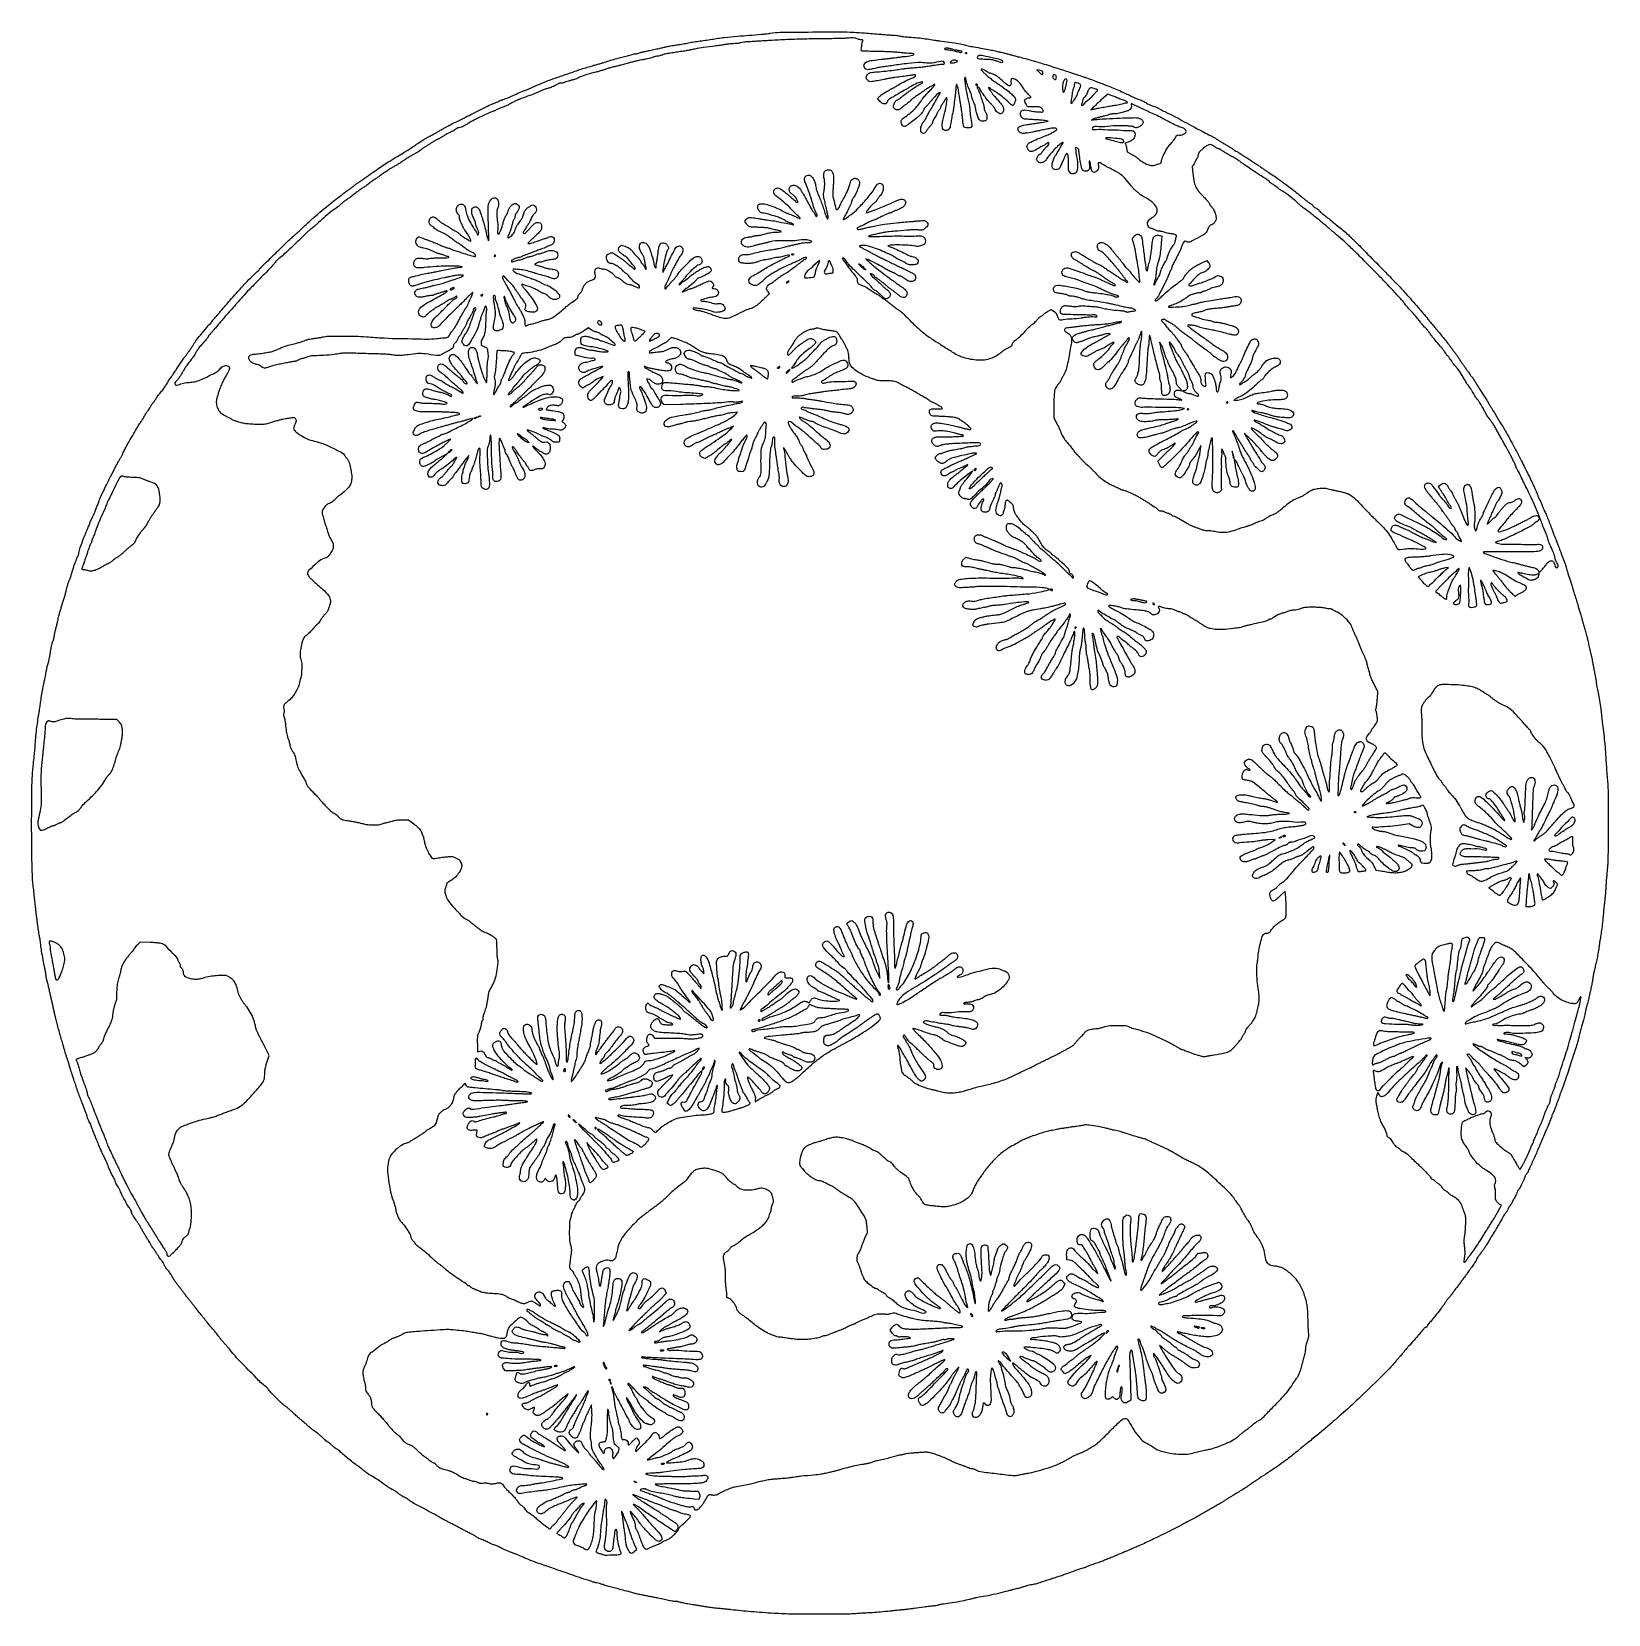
# Model space of a CAD drawing. Extents: x 2.5 to 56.1, y 240.9 to 294.8.
import ezdxf

# ---------------------------------------------------------------- set-up
doc = ezdxf.new("R2010")
doc.units = 0
doc.layers.get('0').update_dxf_attribs({"linetype": 'CONTINUOUS'})

msp = doc.modelspace()

# ---------------------------------------------------------------- linework, layer by layer
at = {"color": 7}
for p, q in [((34.165692, 294.089964), (34.165692, 294.089967)), ((34.319388, 294.04379), (34.319388, 294.04379)), ((33.985855, 293.749144), (33.985855, 293.749153)), ((35.555761, 293.769569), (35.555761, 293.769557)), ((36.792137, 293.460939), (36.708924, 293.478098)), ((36.708924, 293.478098), (36.792137, 293.393152)), ((34.676038, 292.961956), (34.676038, 292.961956)), ((36.91102, 293.364746), (36.91102, 293.364752)), ((37.370893, 293.192568), (37.370893, 293.192537)), ((37.695116, 292.910417), (37.695127, 292.910417)), ((31.294321, 292.502377), (31.368111, 292.578515)), ((31.35956, 292.416852), (31.294321, 292.502377)), ((36.388997, 292.21306), (36.34096, 292.307217)), ((37.909616, 292.351154), (37.909627, 292.351142)), ((38.5279, 292.514289), (38.5279, 292.514566)), ((39.12215, 292.64679), (38.890358, 292.437477)), ((39.270779, 292.592451), (39.12215, 292.64679)), ((36.612663, 292.21306), (36.388997, 292.21306)), ((38.599118, 292.170023), (38.539677, 292.111869)), ((38.539677, 292.111869), (38.599118, 292.127701)), ((38.622918, 291.793917), (38.563477, 291.762531)), ((38.563477, 291.762531), (38.634808, 291.773905)), ((38.777435, 292.165214), (38.777463, 292.165212)), ((36.86357, 291.684771), (37.089444, 291.724632)), ((37.089444, 291.724632), (36.982451, 291.744641)), ((39.668718, 291.030103), (39.668718, 291.030119)), ((39.763392, 290.808005), (39.776064, 290.684245)), ((39.776064, 290.684245), (39.937343, 290.598605)), ((40.821929, 290.259269), (40.821943, 290.259292)), ((42.054145, 290.280814), (41.990233, 290.188589)), ((41.990233, 290.188589), (42.019147, 289.946666)), ((26.774823, 288.315859), (26.8226, 288.380146)), ((26.832142, 288.230938), (26.774823, 288.315859)), ((22.523433, 287.459018), (22.567575, 287.513537)), ((22.567575, 287.513537), (22.704667, 287.470417)), ((31.72795, 287.507334), (31.644737, 287.487974)), ((31.644737, 287.487974), (31.73984, 287.447164)), ((40.89258, 287.838717), (40.959605, 287.813232)), ((40.959605, 287.813232), (40.942841, 287.58483)), ((18.294127, 287.148624), (18.294099, 287.148624)), ((28.434733, 287.196176), (28.434733, 287.196176)), ((42.251844, 286.87497), (42.485553, 286.986403)), ((42.485553, 286.986403), (42.539573, 286.923606)), ((19.676939, 286.890007), (19.620783, 286.846816)), ((19.620783, 286.846816), (19.736381, 286.817005)), ((29.158274, 286.488385), (29.158266, 286.488385)), ((29.785776, 286.578027), (29.78577, 286.578027)), ((30.788935, 286.779359), (30.788935, 286.779359)), ((16.849705, 286.016676), (16.849677, 286.016676)), ((27.538683, 285.788378), (27.62121, 285.866559)), ((27.62121, 285.866559), (27.570373, 285.920681)), ((28.256408, 286.257011), (28.256408, 286.257011)), ((17.850945, 285.805258), (17.850945, 285.805258)), ((37.073959, 285.254131), (37.1925, 285.31865)), ((37.1925, 285.31865), (37.276343, 285.269171)), ((18.958738, 284.907989), (18.95876, 284.907986)), ((21.915543, 284.836361), (21.91556, 284.836366)), ((18.533595, 284.665492), (18.533575, 284.665492)), ((21.460852, 284.699675), (21.300931, 284.592439)), ((21.528563, 284.642691), (21.460852, 284.699675)), ((22.708271, 284.30149), (22.708269, 284.301352)), ((23.225884, 284.404989), (23.225884, 284.404989)), ((23.700954, 284.319877), (23.700954, 284.319883)), ((24.282719, 284.369644), (24.1778, 284.272943)), ((24.504195, 284.295724), (24.282719, 284.369644)), ((40.925157, 284.153936), (40.878105, 284.212113)), ((40.878105, 284.212113), (40.88883, 284.152672)), ((27.96019, 283.345931), (27.960187, 283.345934)), ((28.315852, 283.282741), (28.257714, 283.246126)), ((28.258214, 283.218437), (28.315852, 283.282741)), ((28.258214, 283.218437), (28.258214, 283.218437)), ((18.356856, 282.619172), (18.356837, 282.619169)), ((21.265975, 282.645438), (21.200705, 282.693958)), ((21.33193, 282.694206), (21.265975, 282.645438)), ((27.566896, 283.008509), (27.566893, 283.008509)), ((41.652306, 282.555678), (41.550672, 282.665925)), ((24.031891, 282.078581), (23.980526, 282.14389)), ((24.592768, 282.091958), (24.031891, 282.078581)), ((37.291526, 282.088617), (37.291526, 281.636652)), ((41.566727, 282.571736), (41.652306, 282.555678)), ((42.213146, 282.404632), (42.21316, 282.404629)), ((43.199905, 282.155529), (43.199877, 282.155529)), ((43.459191, 282.27161), (43.413894, 282.221007)), ((43.413894, 282.221007), (43.497116, 282.234243)), ((17.52079, 281.612525), (17.426014, 281.595366)), ((17.474853, 281.561767), (17.52079, 281.612525)), ((17.711578, 281.65621), (17.711578, 281.65621)), ((19.883712, 281.915078), (19.883707, 281.915143)), ((20.321428, 281.56422), (20.321416, 281.56429)), ((26.531759, 281.825436), (26.362335, 281.811946)), ((26.472769, 281.762294), (26.531759, 281.825436)), ((37.291526, 281.636652), (37.410207, 281.402693)), ((41.642578, 281.922594), (41.725796, 281.949518)), ((41.725796, 281.949518), (41.654465, 281.969894)), ((41.873847, 281.932246), (41.873853, 281.932133)), ((26.306788, 281.264232), (26.39001, 281.352609)), ((26.39001, 281.352609), (26.31392, 281.314157)), ((43.943143, 280.942222), (43.7591, 281.113604)), ((43.7591, 281.113604), (43.83615, 280.981933)), ((16.77241, 280.503058), (16.77241, 280.503058)), ((19.435366, 280.790505), (19.435366, 280.790505)), ((42.282937, 280.693228), (42.242133, 280.610001)), ((42.270434, 280.545465), (42.282937, 280.693228)), ((43.39117, 280.387607), (43.353682, 280.503058)), ((43.353682, 280.503058), (43.366806, 280.398326)), ((16.665499, 280.419786), (16.499064, 280.33261)), ((16.52502, 280.294795), (16.665499, 280.419786)), ((17.393121, 280.359997), (17.343331, 280.300556)), ((17.377542, 280.300556), (17.393121, 280.359997)), ((40.824305, 280.159092), (41.001623, 280.342276)), ((40.876482, 280.051683), (40.824305, 280.159092)), ((43.391167, 280.387607), (43.39117, 280.387607)), ((34.641341, 279.874558), (34.641353, 279.874564)), ((34.77431, 279.520411), (34.77431, 279.520411)), ((50.213997, 277.414842), (50.285328, 277.398981)), ((50.285328, 277.398981), (50.225887, 277.446245)), ((34.222109, 276.831186), (34.291154, 276.900232)), ((34.291154, 276.900232), (34.406372, 276.862205)), ((4.676177, 276.460214), (4.676177, 276.460203)), ((49.59433, 276.485614), (49.59433, 276.485603)), ((49.835607, 276.305773), (49.676592, 276.233671)), ((49.676592, 276.233671), (49.789086, 276.101992)), ((50.293812, 276.159289), (50.293812, 276.159289)), ((50.713225, 276.54755), (50.606226, 276.532141)), ((50.630006, 276.481891), (50.713225, 276.54755)), ((53.764823, 276.447968), (53.802974, 276.381505)), ((53.802974, 276.381505), (53.906143, 276.490739)), ((54.042369, 276.663868), (54.042302, 276.663913)), ((37.041895, 275.767897), (37.136999, 275.802148)), ((37.136999, 275.802148), (37.065667, 275.830968)), ((37.243887, 275.783462), (37.24389, 275.783462)), ((39.122226, 275.639105), (39.122226, 275.639207)), ((50.382049, 275.849214), (50.264867, 275.727576)), ((50.264867, 275.727576), (50.321633, 275.690137)), ((53.041776, 275.612977), (53.041776, 275.613186)), ((53.660345, 276.149645), (53.660345, 276.149975)), ((40.453702, 275.380942), (40.453702, 275.380959)), ((40.703356, 275.307957), (40.703359, 275.307957)), ((50.650095, 275.518091), (50.650095, 275.518091)), ((51.067835, 275.315399), (51.067823, 275.315379)), ((51.638827, 275.220485), (51.638849, 275.220587)), ((52.171662, 275.340788), (52.171671, 275.340779)), ((52.605392, 275.358892), (52.605392, 275.35889)), ((38.040431, 274.499557), (38.040403, 274.499557)), ((48.304786, 272.324092), (48.171585, 272.588385)), ((48.290985, 272.085467), (48.304786, 272.324092)), ((5.418774, 271.372958), (5.169321, 271.377953)), ((5.504626, 271.284549), (5.418774, 271.372958)), ((47.896709, 269.021096), (47.896709, 269.021096)), ((47.550956, 268.222585), (47.550956, 268.222585)), ((47.922476, 268.496992), (47.922476, 268.496975)), ((48.062154, 268.108053), (47.931389, 268.069197)), ((3.059972, 267.687604), (3.059972, 267.687615)), ((15.123053, 267.967512), (15.340026, 267.96977)), ((15.340026, 267.96977), (15.519296, 267.82876)), ((47.931389, 268.069197), (48.038382, 268.056271)), ((49.368792, 267.826517), (49.089948, 267.78385)), ((49.485482, 267.763005), (49.368792, 267.826517)), ((53.248743, 267.944759), (53.275865, 267.877828)), ((53.275865, 267.877828), (53.296919, 267.971836)), ((53.541617, 267.782721), (53.529792, 267.616287)), ((53.529792, 267.616287), (53.5781, 267.672787)), ((44.816669, 267.299145), (44.578902, 267.285542)), ((44.757227, 267.249432), (44.816669, 267.299145)), ((45.018774, 267.366633), (45.018774, 267.366633)), ((45.161429, 267.414187), (45.161429, 267.414187)), ((47.176882, 267.128869), (47.176902, 267.128869)), ((52.685549, 267.077078), (52.685473, 267.077081)), ((53.666246, 267.279466), (53.666255, 267.279466)), ((54.487482, 267.501877), (54.487482, 267.501874)), ((47.0041, 266.870399), (46.990243, 266.791608)), ((47.090147, 266.754789), (47.0041, 266.870399)), ((50.097292, 266.536947), (50.097292, 266.536939)), ((54.946082, 266.853592), (54.946093, 266.853592)), ((46.192875, 266.200544), (46.192875, 266.200544)), ((46.62404, 266.202238), (46.624093, 266.202238)), ((47.289415, 266.175607), (47.289418, 266.175596)), ((47.854108, 266.2251), (47.854108, 266.225098)), ((48.166009, 266.398938), (48.234194, 266.255738)), ((48.234194, 266.255738), (48.391882, 266.229718)), ((49.153513, 266.192284), (49.153507, 266.192303)), ((51.054418, 266.421521), (51.054409, 266.421516)), ((52.097892, 265.985719), (52.097892, 265.985728)), ((54.633851, 266.149295), (54.633851, 266.149293)), ((45.154167, 265.539238), (45.009187, 265.397602)), ((45.174261, 265.305759), (45.154167, 265.539238)), ((52.572121, 265.524007), (52.572121, 265.524007)), ((54.190956, 265.403244), (54.190945, 265.403244)), ((53.069978, 265.101989), (53.069984, 265.101974)), ((53.350406, 265.208968), (53.337536, 265.012815)), ((53.337536, 265.012815), (53.433023, 265.012815)), ((53.589058, 265.040416), (53.589041, 265.040408)), ((6.212776, 263.806741), (6.128414, 263.726214)), ((6.556582, 263.791924), (6.212776, 263.806741)), ((25.297406, 262.815503), (25.379745, 262.722381)), ((25.379745, 262.722381), (25.379745, 262.803969)), ((31.272172, 262.777722), (31.364911, 262.576884)), ((31.364911, 262.576884), (31.35317, 262.766563)), ((3.439262, 262.569789), (3.439285, 262.569789)), ((31.682453, 262.343306), (31.682453, 262.343306)), ((49.583374, 262.393217), (49.583374, 262.393217)), ((51.394504, 262.506157), (51.394504, 262.506157)), ((27.631192, 262.049374), (27.631099, 262.049374)), ((29.902915, 261.80042), (30.004213, 261.819132)), ((30.004213, 261.819132), (29.932881, 261.849928)), ((49.776936, 261.678167), (49.776936, 261.678173)), ((50.08184, 262.141813), (50.081993, 262.141813)), ((50.605035, 261.808667), (50.605066, 261.808667)), ((50.911924, 261.868385), (50.911498, 261.868385)), ((25.712312, 261.190744), (25.712312, 261.190758)), ((27.293465, 261.13726), (27.293462, 261.13726)), ((50.01181, 261.232474), (50.011815, 261.232366)), ((23.646739, 260.615708), (23.700525, 260.542959)), ((23.700525, 260.542959), (24.213193, 260.541831)), ((27.459897, 260.842567), (27.459897, 260.842558)), ((49.845381, 260.998929), (49.845381, 260.998935)), ((10.599658, 259.945416), (10.446493, 260.24734)), ((48.513904, 260.411557), (48.513904, 260.41156)), ((10.523771, 259.713895), (10.599658, 259.945416)), ((20.671736, 259.463829), (20.671736, 259.463829)), ((25.40324, 259.551699), (25.40324, 259.551696)), ((48.280786, 259.686886), (48.280786, 259.6869)), ((51.381028, 259.42841), (51.291823, 259.532071)), ((51.291823, 259.532071), (51.308389, 259.436964)), ((53.199868, 259.968448), (53.199865, 259.968451)), ((53.269301, 259.558647), (53.203805, 259.618862)), ((53.33457, 259.607198), (53.269301, 259.558647)), ((53.380465, 259.866205), (53.304742, 259.882404)), ((53.304742, 259.882404), (53.360196, 259.822514)), ((18.046135, 259.089749), (18.046135, 259.089746)), ((19.065629, 259.066757), (19.065638, 259.06683)), ((28.410961, 259.084285), (28.410961, 259.084328)), ((48.620725, 259.052558), (48.620725, 259.052558)), ((24.132009, 258.326809), (24.202435, 258.474163)), ((27.227025, 258.440525), (27.227022, 258.440537)), ((34.046225, 258.700311), (34.04596, 258.700229)), ((48.307495, 258.687941), (48.26407, 258.560168)), ((48.350856, 258.616649), (48.307495, 258.687941)), ((20.814391, 257.891795), (20.814391, 257.891798)), ((24.187167, 258.282148), (24.132009, 258.326809)), ((26.261006, 258.055526), (26.260902, 258.055523)), ((17.669947, 257.404431), (17.519156, 257.404431)), ((17.65815, 257.299786), (17.669947, 257.404431)), ((21.004606, 257.725363), (21.004606, 257.725363)), ((21.717925, 257.475712), (21.717897, 257.475712)), ((23.807081, 257.393941), (23.807095, 257.393921)), ((21.460671, 256.919384), (21.405553, 256.988294)), ((21.405553, 256.988294), (21.42085, 256.917665)), ((23.415495, 256.970255), (23.415495, 256.970269)), ((22.449022, 256.360802), (22.449022, 256.360807)), ((22.89252, 256.602322), (22.89252, 256.602322)), ((21.632827, 255.71436), (21.632827, 255.71436)), ((22.021382, 256.094945), (22.021368, 256.094945)), ((52.399703, 254.653964), (52.51187, 254.859729)), ((52.51187, 254.859729), (52.456602, 254.885045)), ((30.922143, 254.135132), (30.940855, 253.921146)), ((30.940855, 253.921146), (30.847702, 253.719046)), ((7.425171, 253.330917), (7.425157, 253.330917)), ((37.731282, 252.993772), (37.72386, 253.111078)), ((51.335782, 253.00729), (51.336013, 253.007592)), ((37.830402, 252.986547), (37.731282, 252.993772)), ((38.677717, 252.624332), (38.7888, 252.526556)), ((38.7888, 252.526556), (38.733343, 252.646252)), ((24.064908, 251.947588), (24.102825, 251.868069)), ((37.658785, 252.171506), (37.602549, 252.065501)), ((37.609407, 252.237879), (37.658785, 252.171506)), ((42.676866, 252.160841), (42.914632, 252.244421)), ((42.914632, 252.244421), (42.95624, 252.194428)), ((21.633736, 251.768292), (21.63349, 251.768292)), ((24.102825, 251.868069), (24.001989, 251.747625)), ((34.501046, 251.146165), (34.501043, 251.146176)), ((21.444379, 250.437998), (21.444514, 250.438001)), ((23.924579, 250.611588), (23.871738, 250.555335)), ((23.871738, 250.555335), (23.977724, 250.602119)), ((31.722825, 250.602576), (31.772341, 250.682702)), ((31.788046, 250.508461), (31.722825, 250.602576)), ((39.122691, 250.545491), (39.122706, 250.545491)), ((42.236921, 250.699449), (42.236929, 250.699449)), ((42.415254, 250.675686), (42.415254, 250.675686)), ((21.171058, 250.218353), (21.171041, 250.218342)), ((24.012319, 249.91484), (24.012319, 249.91484)), ((40.95483, 250.028282), (40.884613, 250.082393)), ((40.884613, 250.082393), (40.963895, 249.933176)), ((18.630705, 249.224672), (18.581305, 249.294047)), ((20.386418, 249.391761), (20.386418, 249.391761)), ((22.052505, 249.359277), (22.052489, 249.359277)), ((34.057274, 249.356325), (33.960345, 249.249332)), ((34.0196, 249.261219), (34.057274, 249.356325)), ((35.800651, 249.587914), (35.800651, 249.587914)), ((38.552185, 249.750483), (38.498447, 249.721877)), ((38.510337, 249.682789), (38.552185, 249.750483)), ((39.478145, 249.284737), (39.478145, 249.28474)), ((39.511709, 249.38111), (39.511715, 249.381093)), ((18.895175, 249.227212), (18.630705, 249.224672)), ((22.193428, 248.904318), (22.193428, 248.904318)), ((22.225465, 248.810262), (22.225409, 248.810237)), ((37.665352, 249.126024), (37.593513, 249.19786)), ((37.769715, 249.178895), (37.665352, 249.126024)), ((39.89335, 248.720185), (39.902663, 248.226926)), ((20.772947, 248.448961), (20.70845, 248.398223)), ((20.744414, 248.395647), (20.772947, 248.448961)), ((23.394204, 248.666876), (23.322881, 248.682088)), ((23.322881, 248.682088), (23.394204, 248.620078)), ((39.286829, 248.34768), (39.225149, 248.299163)), ((39.335349, 248.299163), (39.286829, 248.34768)), ((39.902663, 248.226926), (39.835749, 248.179272)), ((17.985003, 247.751164), (17.985003, 247.751164)), ((21.563381, 248.072192), (21.450444, 247.838255)), ((21.576024, 247.846315), (21.563381, 248.072192)), ((22.410437, 246.367516), (22.410442, 246.36751)), ((24.036099, 246.063038), (24.036099, 246.063038)), ((23.144485, 244.949061), (22.96616, 245.015273)), ((22.96616, 245.015273), (23.049374, 244.945277)), ((23.073154, 245.444852), (23.073154, 245.444852)), ((24.920089, 245.135915), (25.190122, 245.135915)), ((25.190122, 245.135915), (25.227026, 245.058524)), ((25.211899, 244.844295), (25.052017, 244.860156)), ((25.237919, 244.912708), (25.211899, 244.844295)), ((25.257664, 244.582291), (25.257573, 244.58213)), ((20.200383, 243.91069), (20.200323, 243.910817)), ((20.719468, 243.620001), (20.719468, 243.620006)), ((23.100162, 243.150676), (23.02657, 243.314701)), ((21.517006, 243.259786), (21.516994, 243.259786)), ((22.552832, 242.989124), (22.552801, 242.989149)), ((23.026841, 243.085167), (23.100162, 243.150676)), ((23.026841, 243.085161), (23.026841, 243.085167)), ((23.521232, 243.197045), (23.521238, 243.197043)), ((28.422854, 240.944726), (28.422843, 240.944726))]:
    msp.add_line(p, q, dxfattribs=at)
for points, knots in [([(28.422843, 240.944726), (28.205457, 240.953687), (27.726219, 240.973444), (27.020711, 241.026278), (26.488774, 241.077168), (26.167079, 241.113792), (26.024413, 241.128137), (25.877597, 241.140737), (25.72796, 241.155826), (25.577335, 241.175114), (25.430078, 241.197667), (25.291557, 241.221751), (25.16474, 241.242614), (25.012431, 241.266753), (24.850201, 241.293383), (24.686562, 241.323096), (24.578895, 241.351414), (24.507489, 241.369356), (24.455723, 241.376995), (24.399718, 241.379333), (24.335321, 241.384153), (24.26052, 241.397094), (24.176855, 241.415831), (24.088888, 241.437594), (24.001671, 241.456724), (23.912409, 241.474433), (23.810258, 241.493474), (23.687459, 241.517922), (23.549196, 241.545764), (23.412371, 241.573623), (23.293519, 241.597816), (23.199548, 241.616363), (23.125581, 241.631994), (23.062143, 241.646704), (22.971804, 241.670063), (22.851662, 241.704118), (22.673219, 241.751392), (22.48491, 241.80043), (22.288361, 241.853466), (22.117011, 241.901639), (21.964328, 241.947334), (21.841246, 241.984019), (21.752569, 242.008715), (21.693425, 242.020539), (21.651897, 242.025339), (21.613135, 242.037591), (21.565324, 242.056232), (21.504938, 242.079835), (21.431181, 242.104489), (21.347002, 242.130251), (21.256491, 242.157593), (21.16533, 242.187283), (21.054686, 242.225891), (20.888578, 242.284503), (20.642753, 242.369101), (20.270947, 242.496745), (19.877023, 242.632257), (19.506984, 242.764716), (19.246441, 242.876271), (19.062538, 242.953464), (18.954064, 243.006853), (18.867476, 243.027165), (18.746014, 243.07788), (18.590929, 243.144406), (18.466372, 243.204505), (18.394471, 243.247709), (18.338027, 243.269856), (18.26754, 243.29417), (18.189815, 243.321442), (18.11427, 243.353041), (18.044781, 243.388217), (17.976966, 243.423808), (17.905451, 243.455638), (17.832504, 243.483494), (17.765307, 243.509882), (17.708994, 243.536415), (17.661154, 243.568447), (17.606374, 243.605852), (17.530134, 243.646952), (17.426267, 243.700232), (17.312889, 243.7553), (17.193831, 243.816908), (17.100735, 243.869673), (17.000585, 243.921676), (16.886424, 243.980525), (16.73748, 244.056301), (16.585696, 244.135349), (16.462122, 244.200669), (16.368624, 244.256424), (16.270747, 244.31545), (16.134545, 244.389243), (15.906954, 244.510744), (15.670248, 244.638368), (15.462974, 244.745111), (15.370589, 244.814697), (15.313385, 244.857756), (15.257637, 244.890008), (15.188909, 244.923862), (15.111207, 244.966064), (15.029993, 245.019107), (14.953304, 245.077519), (14.88711, 245.128821), (14.836154, 245.166165), (14.791502, 245.184047), (14.742217, 245.20375), (14.677993, 245.246307), (14.534645, 245.343256), (14.354435, 245.47169), (14.16689, 245.600809), (14.047566, 245.666473), (13.971167, 245.708313), (13.912077, 245.751884), (13.843725, 245.809567), (13.759758, 245.880049), (13.656998, 245.958318), (13.516113, 246.059793), (13.354847, 246.174793), (13.181768, 246.314494), (13.060405, 246.43039), (12.974554, 246.508422), (12.933134, 246.545096), (12.896121, 246.562847), (12.856324, 246.583472), (12.806071, 246.625945), (12.742391, 246.681125), (12.679068, 246.736142), (12.630316, 246.778745), (12.58955, 246.800365), (12.54765, 246.82731), (12.492595, 246.877975), (12.417843, 246.947973), (12.334052, 247.025935), (12.252017, 247.095652), (12.175121, 247.151558), (12.099239, 247.203418), (12.021799, 247.264873), (11.93708, 247.336299), (11.846367, 247.416611), (11.749961, 247.50005), (11.649432, 247.586258), (11.54456, 247.677605), (11.435445, 247.774606), (11.330866, 247.87048), (11.241801, 247.950104), (11.178569, 248.005429), (11.135546, 248.034733), (11.100448, 248.051786), (11.064958, 248.084266), (10.945953, 248.192933), (10.802211, 248.341886), (10.646156, 248.489631), (10.584249, 248.577038), (10.550851, 248.628551), (10.51698, 248.662404), (10.364543, 248.759432), (10.082433, 249.071076), (9.678436, 249.470656), (9.368599, 249.798952), (9.227201, 249.987477), (9.1594, 250.067219), (9.080269, 250.156366), (8.999511, 250.247577), (8.927746, 250.333462), (8.868719, 250.410831), (8.816855, 250.48155), (8.763436, 250.547898), (8.673751, 250.650534), (8.524235, 250.830289), (8.309109, 251.097292), (8.125869, 251.328793), (8.000566, 251.488422), (7.938778, 251.566462), (7.876278, 251.644823), (7.818136, 251.717949), (7.768328, 251.781296), (7.724019, 251.838892), (7.676383, 251.90162), (7.616896, 251.978941), (7.546959, 252.069043), (7.47799, 252.160026), (7.420062, 252.23895), (7.346708, 252.348535), (7.274177, 252.470693), (7.199742, 252.592277), (7.142982, 252.652851), (7.102083, 252.699249), (7.067109, 252.758519), (7.028052, 252.83125), (6.990394, 252.902603), (6.959384, 252.958047), (6.92795, 252.99572), (6.890471, 253.03666), (6.845255, 253.104497), (6.785892, 253.193333), (6.724389, 253.288541), (6.669345, 253.370727), (6.625943, 253.430961), (6.594353, 253.474383), (6.571985, 253.509913), (6.554077, 253.548962), (6.528521, 253.599023), (6.487812, 253.666504), (6.433072, 253.752923), (6.370436, 253.853153), (6.307967, 253.95903), (6.250535, 254.064165), (6.194295, 254.164672), (6.136431, 254.258322), (6.064005, 254.362425), (5.99087, 254.466452), (5.92811, 254.569057), (5.909685, 254.640947), (5.900831, 254.685278), (5.883628, 254.713567), (5.855351, 254.745032), (5.819614, 254.791567), (5.779938, 254.857767), (5.738353, 254.936045), (5.699024, 255.012927), (5.665514, 255.075321), (5.635309, 255.120058), (5.609582, 255.161863), (5.586097, 255.214017), (5.560354, 255.280792), (5.527741, 255.357931), (5.486615, 255.438925), (5.441048, 255.515364), (5.400905, 255.581703), (5.372211, 255.634319), (5.359561, 255.677901), (5.349357, 255.720768), (5.324046, 255.771076), (5.276186, 255.857213), (5.21448, 255.971555), (5.15319, 256.092237), (5.126393, 256.187134), (5.094764, 256.269406), (5.045741, 256.372708), (4.978825, 256.512173), (4.907265, 256.660109), (4.847954, 256.788018), (4.804043, 256.891309), (4.766301, 256.992026), (4.717765, 257.110444), (4.661571, 257.245691), (4.61007, 257.37229), (4.571806, 257.465805), (4.553006, 257.526031), (4.538934, 257.571994), (4.513336, 257.625384), (4.479728, 257.693842), (4.445789, 257.763776), (4.420674, 257.821626), (4.408324, 257.864647), (4.404491, 257.900555), (4.39218, 257.937878), (4.336197, 258.084126), (4.229169, 258.336675), (4.095223, 258.708346), (3.994561, 259.010761), (3.922036, 259.236017), (3.879267, 259.366101), (3.842762, 259.472227), (3.81639, 259.551637), (3.798553, 259.60666), (3.790503, 259.649237), (3.780805, 259.693459), (3.760596, 259.753365), (3.731906, 259.83488), (3.698123, 259.931865), (3.665618, 260.03513), (3.633161, 260.147791), (3.603313, 260.262845), (3.560663, 260.409361), (3.51837, 260.547509), (3.478791, 260.684228), (3.450719, 260.787249), (3.426, 260.885929), (3.403029, 260.980381), (3.379389, 261.071556), (3.353114, 261.165216), (3.325637, 261.270503), (3.296653, 261.39343), (3.267207, 261.527336), (3.239808, 261.655568), (3.216088, 261.762624), (3.195163, 261.850058), (3.174165, 261.936017), (3.150824, 262.039113), (3.124115, 262.160242), (3.096758, 262.282798), (3.071584, 262.389849), (3.050768, 262.471563), (3.034823, 262.528868), (3.024617, 262.56844), (3.01201, 262.630115), (3.002349, 262.722805), (2.981275, 262.841573), (2.948748, 263.004162), (2.904513, 263.221013), (2.861423, 263.478778), (2.832452, 263.683604), (2.817678, 263.819586), (2.805352, 263.902931), (2.789688, 263.980212), (2.772821, 264.061724), (2.75779, 264.156982), (2.742385, 264.267034), (2.727547, 264.385686), (2.712023, 264.504563), (2.696281, 264.622099), (2.680981, 264.743958), (2.665736, 264.874735), (2.641401, 265.100626), (2.613661, 265.355479), (2.590078, 265.597773), (2.551821, 265.828232), (2.537959, 266.240902), (2.521565, 266.949702), (2.517996, 267.857647), (2.522076, 268.720676), (2.534431, 269.391006), (2.568366, 269.826001), (2.607424, 270.119225), (2.631113, 270.361058), (2.649411, 270.613982), (2.671879, 270.888772), (2.703728, 271.170287), (2.742158, 271.430404), (2.779332, 271.662418), (2.810452, 271.864501), (2.84067, 272.073298), (2.877132, 272.299549), (2.91578, 272.517816), (2.949476, 272.671717), (2.973778, 272.774326), (2.98931, 272.857696), (3.005362, 272.953099), (3.021404, 273.045618), (3.035954, 273.121239), (3.060955, 273.210682), (3.099717, 273.342771), (3.137862, 273.533828), (3.167147, 273.715109), (3.191823, 273.861494), (3.215476, 273.962436), (3.243033, 274.046648), (3.268844, 274.113912), (3.285217, 274.169683), (3.291797, 274.225029), (3.300999, 274.295218), (3.323518, 274.392628), (3.353695, 274.514502), (3.386567, 274.642468), (3.414395, 274.757078), (3.434117, 274.855988), (3.45685, 274.953311), (3.488869, 275.064178), (3.544675, 275.23884), (3.616453, 275.46454), (3.689926, 275.717389), (3.73317, 275.8991), (3.759341, 276.007351), (3.776338, 276.059506), (3.798613, 276.103554), (3.821972, 276.149137), (3.841756, 276.205801), (3.876108, 276.326668), (3.928093, 276.507719), (4.000375, 276.716639), (4.060366, 276.862435), (4.101794, 276.942472), (4.11802, 276.987194), (4.129255, 277.08366), (4.189785, 277.275564), (4.297761, 277.571601), (4.405103, 277.822671), (4.473557, 277.979961), (4.494415, 278.029281), (4.503645, 278.068188), (4.515772, 278.108231), (4.540407, 278.161457), (4.59424, 278.270641), (4.670005, 278.444882), (4.754716, 278.639023), (4.813727, 278.828319), (4.909449, 279.033263), (5.024625, 279.27888), (5.132047, 279.498186), (5.211432, 279.64926), (5.266198, 279.757327), (5.325964, 279.877965), (5.389761, 280.002357), (5.454145, 280.121658), (5.516772, 280.228777), (5.5723, 280.324079), (5.617956, 280.41007), (5.662706, 280.511974), (5.730345, 280.652499), (5.847194, 280.857255), (5.954275, 281.036154), (6.033122, 281.170216), (6.069582, 281.234437), (6.106017, 281.302252), (6.144491, 281.368376), (6.183967, 281.4294), (6.227333, 281.484826), (6.27126, 281.544764), (6.314438, 281.616395), (6.355958, 281.695413), (6.394942, 281.769529), (6.429986, 281.828659), (6.464583, 281.869841), (6.498421, 281.906243), (6.528844, 281.954929), (6.560465, 282.012965), (6.592039, 282.071136), (6.622865, 282.119694), (6.654425, 282.154851), (6.68519, 282.186392), (6.712361, 282.226847), (6.740602, 282.278539), (6.777598, 282.340003), (6.827181, 282.407726), (6.900532, 282.49657), (6.986642, 282.595397), (7.072672, 282.714135), (7.129161, 282.815331), (7.178932, 282.900557), (7.223008, 282.967702), (7.277205, 283.042248), (7.343743, 283.135777), (7.423138, 283.254964), (7.511676, 283.392743), (7.602071, 283.531853), (7.686071, 283.655106), (7.761811, 283.757232), (7.832477, 283.848668), (7.899981, 283.944121), (7.966138, 284.04164), (8.02343, 284.129986), (8.068632, 284.198338), (8.139867, 284.30736), (8.275354, 284.475615), (8.449129, 284.65905), (8.547417, 284.818797), (8.614545, 284.85119), (8.629896, 284.872944), (8.684281, 284.966584), (8.877955, 285.175026), (9.180667, 285.53916), (9.529417, 285.928087), (9.834974, 286.261754), (10.047404, 286.473908), (10.171798, 286.602368), (10.233994, 286.640535), (10.251877, 286.656834), (10.259376, 286.684879), (10.294585, 286.725295), (10.355471, 286.789961), (10.457229, 286.885913), (10.599215, 287.020803), (10.775923, 287.193327), (10.969874, 287.386116), (11.159879, 287.573125), (11.324537, 287.730434), (11.456844, 287.849353), (11.565238, 287.941446), (11.660022, 288.028253), (11.86053, 288.225088), (12.217255, 288.545016), (12.703812, 288.949344), (13.071398, 289.233608), (13.281182, 289.381116), (13.362108, 289.440831), (13.454176, 289.509823), (13.548377, 289.580614), (13.635503, 289.644969), (13.86165, 289.807815), (14.189947, 290.033903), (14.585691, 290.302913), (14.880231, 290.483623), (15.123046, 290.623543), (15.369865, 290.781061), (15.617028, 290.944569), (15.838743, 291.089742), (16.005558, 291.191344), (16.133347, 291.254209), (16.23665, 291.307483), (16.323823, 291.358121), (16.425046, 291.423142), (16.554704, 291.499353), (16.71766, 291.585758), (16.897135, 291.675271), (17.062534, 291.754762), (17.185622, 291.81474), (17.334603, 291.891157), (17.559658, 292.012341), (17.854375, 292.155002), (18.093564, 292.271889), (18.243523, 292.333256), (18.328541, 292.36978), (18.400555, 292.402215), (18.456774, 292.426501), (18.497048, 292.443368), (18.53056, 292.45104), (18.568483, 292.461806), (18.621687, 292.484042), (18.768679, 292.547504), (18.970556, 292.638658), (19.180779, 292.729473), (19.298046, 292.776774), (19.361268, 292.796269), (19.416292, 292.821339), (19.556067, 292.884996), (19.781026, 292.985517), (20.088936, 293.107591), (20.368505, 293.208144), (20.618778, 293.293071), (20.833197, 293.367122), (21.050295, 293.443247), (21.260402, 293.513911), (21.454515, 293.575131), (21.625825, 293.624132), (21.771645, 293.662658), (21.894129, 293.697762), (22.039177, 293.743401), (22.20959, 293.799018), (22.407803, 293.855722), (22.566497, 293.89434), (22.687234, 293.922706), (22.777741, 293.947271), (22.865501, 293.974191), (22.944356, 293.997528), (23.009837, 294.013535), (23.060874, 294.020105), (23.100036, 294.022376), (23.133032, 294.030044), (23.172652, 294.049039), (23.243519, 294.069746), (23.356544, 294.096724), (23.508372, 294.128615), (23.679364, 294.16348), (23.845853, 294.199331), (23.993842, 294.233612), (24.124799, 294.263277), (24.243696, 294.287013), (24.378886, 294.309611), (24.534422, 294.332321), (24.720659, 294.364682), (24.876916, 294.394987), (25.004972, 294.417992), (25.100111, 294.433068), (25.243448, 294.453477), (25.429528, 294.479135), (25.647575, 294.511206), (25.865896, 294.548276), (26.154287, 294.585829), (26.646217, 294.627027), (27.108747, 294.662119), (27.461284, 294.694088), (27.56472, 294.703673), (27.841874, 294.757771), (28.505037, 294.744554), (29.449063, 294.772095), (30.294597, 294.771263), (30.81678, 294.730004), (31.11803, 294.70816), (31.349584, 294.687892), (31.543725, 294.671844), (31.696576, 294.66011), (31.831092, 294.652238), (31.937359, 294.643801), (32.013101, 294.637291), (32.069817, 294.621423), (32.136374, 294.606677), (32.237708, 294.597318), (32.416574, 294.582384), (32.645983, 294.565475), (32.908101, 294.535499), (33.107187, 294.503768), (33.257256, 294.478455), (33.360307, 294.462857), (33.553548, 294.436492), (33.804082, 294.403277), (34.079238, 294.360541), (34.257919, 294.32282), (34.374504, 294.290838), (34.465822, 294.27124), (34.633658, 294.240645), (34.848864, 294.206944), (35.093587, 294.161335), (35.255794, 294.124862), (35.362952, 294.098613), (35.430309, 294.08302), (35.501894, 294.067763), (35.58755, 294.047493), (35.694499, 294.020062), (35.817896, 293.987015), (35.9427, 293.953179), (36.053627, 293.923771), (36.193965, 293.888198), (36.372922, 293.842778), (36.598776, 293.77975), (36.928422, 293.681317), (37.33606, 293.552379), (37.756192, 293.418017), (38.029744, 293.32873), (38.181969, 293.272405), (38.285107, 293.236867), (38.417584, 293.19257), (38.585729, 293.136361), (38.838725, 293.039093), (39.104911, 292.934606), (39.375055, 292.827013), (39.636279, 292.711616), (39.859259, 292.607213), (40.043906, 292.524462), (40.140258, 292.483111), (40.228821, 292.448934), (40.307862, 292.415942), (40.378928, 292.380885), (40.444001, 292.340422), (40.51126, 292.301017), (40.586959, 292.267054), (40.668135, 292.238343), (40.746828, 292.211652), (40.815484, 292.182447), (40.873395, 292.149754), (40.928409, 292.115021), (40.991453, 292.083295), (41.065085, 292.050427), (41.149007, 292.013165), (41.240073, 291.968294), (41.510946, 291.825668), (41.87248, 291.626223), (42.280675, 291.40596), (42.517466, 291.288312), (42.660434, 291.214987), (42.755968, 291.160394), (42.851017, 291.100395), (42.950067, 291.036613), (43.057362, 290.972424), (43.165064, 290.911657), (43.257469, 290.858738), (43.324585, 290.819333), (43.365717, 290.786441), (43.400164, 290.756014), (43.451524, 290.72653), (43.528307, 290.684549), (43.634093, 290.623084), (43.764721, 290.539371), (43.904377, 290.445435), (44.028858, 290.359616), (44.118082, 290.299873), (44.170156, 290.266928), (44.205094, 290.24998), (44.241133, 290.224315), (44.295811, 290.186114), (44.368911, 290.134228), (44.457865, 290.073671), (44.585294, 289.988721), (44.742072, 289.884013), (44.912472, 289.76692), (45.10976, 289.626381), (45.31146, 289.475753), (45.536697, 289.302093), (45.702266, 289.162516), (45.837307, 289.052664), (45.927705, 288.982572), (46.003702, 288.930111), (46.058418, 288.892007), (46.095406, 288.86477), (46.111967, 288.837525), (46.128426, 288.812196), (46.163356, 288.79045), (46.207489, 288.76544), (46.251598, 288.740811), (46.286239, 288.720338), (46.307339, 288.690911), (46.353115, 288.629524), (46.51246, 288.517566), (46.752124, 288.312801), (47.019711, 288.101576), (47.228742, 287.929767), (47.347445, 287.816433), (47.431958, 287.732168), (47.499213, 287.66736), (47.660952, 287.519304), (47.978633, 287.187181), (48.411314, 286.751139), (48.740386, 286.412716), (48.888861, 286.255157), (48.92428, 286.219407), (49.047593, 286.103429), (49.292036, 285.823375), (49.644126, 285.429601), (49.930526, 285.094861), (50.103981, 284.879222), (50.204069, 284.758746), (50.326818, 284.613446), (50.458413, 284.458694), (50.59576, 284.289069), (50.698014, 284.155338), (50.781779, 284.044101), (50.849093, 283.955045), (50.92079, 283.861247), (50.986622, 283.772029), (51.039859, 283.697251), (51.079295, 283.632936), (51.118372, 283.568112), (51.171252, 283.492227), (51.235932, 283.402785), (51.302894, 283.310764), (51.361433, 283.227305), (51.405834, 283.157967), (51.441721, 283.103086), (51.475395, 283.058862), (51.512446, 283.021538), (51.549147, 282.980438), (51.583888, 282.928408), (51.626562, 282.851025), (51.688214, 282.737475), (51.794488, 282.570645), (51.892826, 282.422872), (51.970288, 282.301752), (52.012849, 282.232005), (52.059744, 282.152695), (52.111063, 282.065669), (52.166087, 281.974538), (52.331825, 281.705544), (52.587388, 281.289782), (52.912356, 280.715302), (53.140268, 280.268468), (53.297659, 279.950363), (53.376496, 279.791528), (53.456699, 279.63695), (53.555589, 279.43927), (53.655355, 279.208578), (53.733972, 279.042609), (53.755947, 278.951784), (53.782115, 278.898977), (53.815774, 278.835364), (53.849675, 278.772822), (53.875483, 278.722764), (53.888301, 278.680062), (53.903677, 278.629333), (53.936355, 278.556531), (53.985608, 278.449277), (54.04936, 278.304887), (54.120798, 278.128786), (54.205376, 277.908561), (54.289049, 277.683153), (54.367631, 277.476712), (54.420221, 277.349443), (54.452956, 277.268012), (54.47552, 277.208499), (54.503863, 277.132203), (54.538368, 277.038526), (54.578341, 276.930736), (54.622302, 276.814273), (54.665573, 276.693573), (54.705536, 276.574719), (54.741275, 276.458018), (54.776391, 276.338635), (54.815932, 276.212649), (54.859917, 276.077369), (54.906823, 275.933277), (54.954143, 275.782665), (55.02814, 275.540522), (55.111512, 275.259838), (55.196702, 274.974681), (55.248954, 274.794476), (55.287671, 274.657608), (55.326707, 274.521315), (55.372112, 274.365169), (55.414842, 274.210859), (55.448633, 274.080245), (55.470212, 273.977181), (55.485444, 273.887218), (55.506588, 273.793753), (55.532444, 273.689919), (55.559144, 273.58268), (55.581962, 273.479642), (55.601224, 273.376784), (55.621554, 273.259622), (55.649115, 273.117024), (55.681281, 272.957271), (55.710365, 272.80534), (55.732122, 272.684837), (55.741493, 272.59734), (55.748319, 272.523186), (55.764889, 272.440013), (55.798557, 272.297299), (55.839541, 272.083989), (55.880595, 271.836137), (55.903688, 271.633639), (55.91959, 271.45842), (55.945791, 271.24855), (55.981961, 270.958597), (56.020897, 270.625184), (56.051374, 270.266901), (56.069368, 269.949776), (56.084293, 269.689121), (56.094635, 269.52253), (56.13646, 269.131852), (56.148612, 268.338012), (56.143408, 267.25048), (56.130417, 266.414559), (56.083981, 265.990712), (56.072559, 265.847997), (56.063688, 265.701791), (56.054657, 265.554153), (56.042345, 265.407504), (56.027069, 265.261323), (56.009979, 265.112373), (55.994321, 264.957803), (55.974035, 264.739705), (55.950534, 264.488094), (55.920334, 264.22229), (55.890484, 264.033675), (55.864887, 263.889827), (55.84588, 263.76692), (55.822515, 263.60324), (55.794875, 263.415611), (55.757858, 263.213279), (55.71614, 263.030798), (55.675911, 262.875275), (55.645478, 262.73256), (55.623261, 262.591369), (55.597674, 262.438339), (55.565493, 262.275771), (55.535391, 262.146875), (55.512142, 262.044181), (55.496236, 261.968881), (55.48014, 261.886041), (55.461964, 261.803288), (55.442544, 261.727721), (55.420402, 261.661983), (55.399684, 261.600524), (55.383991, 261.536893), (55.368852, 261.449418), (55.344774, 261.320079), (55.290835, 261.118442), (55.235942, 260.92614), (55.190916, 260.76316), (55.166387, 260.668093), (55.143229, 260.565678), (55.109442, 260.422559), (55.021855, 260.154402), (54.88522, 259.726607), (54.734734, 259.263078), (54.617588, 258.914357), (54.559136, 258.752146), (54.524204, 258.690691), (54.509857, 258.654701), (54.497768, 258.612091), (54.481945, 258.556775), (54.456964, 258.485618), (54.424979, 258.398999), (54.388005, 258.302543), (54.350707, 258.203501), (54.31705, 258.111516), (54.287491, 258.035504), (54.263969, 257.979833), (54.244534, 257.944743), (54.229183, 257.923717), (54.222117, 257.903153), (54.219416, 257.861702), (54.18189, 257.77577), (54.124822, 257.624544), (54.036346, 257.422051), (53.942443, 257.203716), (53.859576, 257.009744), (53.794047, 256.848904), (53.730632, 256.697486), (53.655818, 256.528971), (53.57211, 256.346347), (53.496895, 256.181207), (53.442547, 256.062159), (53.416792, 255.994413), (53.404736, 255.961172), (53.387127, 255.940834), (53.36398, 255.918242), (53.340784, 255.894377), (53.323017, 255.870566), (53.307643, 255.810781), (53.263095, 255.698216), (53.195732, 255.555195), (53.133245, 255.4432), (53.08374, 255.376772), (53.054266, 255.313549), (53.019351, 255.234625), (52.984692, 255.154795), (52.952658, 255.09182), (52.926185, 255.051551), (52.904046, 255.031046), (52.892292, 255.011821), (52.888717, 254.988174), (52.877611, 254.956984), (52.853307, 254.916171), (52.819693, 254.867108), (52.784127, 254.815289), (52.754831, 254.76677), (52.735999, 254.722763), (52.71798, 254.681308), (52.691226, 254.639905), (52.657139, 254.596032), (52.620181, 254.549385), (52.586451, 254.499798), (52.51945, 254.383023), (52.390731, 254.153369), (52.203918, 253.840238), (52.049965, 253.57451), (51.943506, 253.41082), (51.882219, 253.323077), (51.820629, 253.24479), (51.763149, 253.170707), (51.712582, 253.095229), (51.668093, 253.018046), (51.6266, 252.942051), (51.58227, 252.870918), (51.53566, 252.80283), (51.485383, 252.735481), (51.434029, 252.664004), (51.380901, 252.589631), (51.327711, 252.515227), (51.275879, 252.443888), (51.226605, 252.377211), (51.180133, 252.314884), (51.136359, 252.255454), (51.09373, 252.196705), (51.049627, 252.136627), (51.002136, 252.073218), (50.950801, 252.006168), (50.897867, 251.936135), (50.845288, 251.864923), (50.797353, 251.796629), (50.754759, 251.739343), (50.71992, 251.695932), (50.688468, 251.668551), (50.660989, 251.645575), (50.638072, 251.613595), (50.61305, 251.569592), (50.578809, 251.512117), (50.530789, 251.443495), (50.436877, 251.318366), (50.320283, 251.171971), (50.194714, 251.012903), (50.106138, 250.910716), (50.044115, 250.835927), (50.005378, 250.785406), (49.983258, 250.746312), (49.969777, 250.71946), (49.951413, 250.703431), (49.926275, 250.699858), (49.895729, 250.685342), (49.862458, 250.652692), (49.800786, 250.575601), (49.695347, 250.440056), (49.532486, 250.253572), (49.384438, 250.091355), (49.277357, 249.973263), (49.224491, 249.912727), (49.189503, 249.863649), (49.157646, 249.817684), (49.112445, 249.76651), (49.05385, 249.703467), (48.987953, 249.632667), (48.923635, 249.559218), (48.743465, 249.332773), (48.307552, 248.910646), (47.711525, 248.324883), (47.2445, 247.88861), (46.997213, 247.682556), (46.92568, 247.619802), (46.79541, 247.501985), (46.583283, 247.317336), (46.278068, 247.063776), (46.014885, 246.852474), (45.820798, 246.697491), (45.711459, 246.608666), (45.512519, 246.443243), (45.210774, 246.198469), (44.733527, 245.861588), (44.340957, 245.608625), (44.065699, 245.427773), (43.967557, 245.360997), (43.894721, 245.305886), (43.835856, 245.260609), (43.775973, 245.222074), (43.713094, 245.186155), (43.654344, 245.15452), (43.606436, 245.126802), (43.565229, 245.098614), (43.515313, 245.065066), (43.443551, 245.021832), (43.351048, 244.967409), (43.250042, 244.90735), (43.154638, 244.848486), (43.0653, 244.788494), (42.963789, 244.723883), (42.836597, 244.64921), (42.686211, 244.564251), (42.528615, 244.476402), (42.381772, 244.392974), (42.222711, 244.298752), (41.998076, 244.173165), (41.632211, 243.982313), (41.231674, 243.7712), (40.806044, 243.56184), (40.486849, 243.416915), (40.271104, 243.302786), (40.16708, 243.268613), (40.11383, 243.244746), (40.033377, 243.209101), (39.926041, 243.161368), (39.797145, 243.106316), (39.652148, 243.045688), (39.493576, 242.980054), (39.327113, 242.910517), (39.164202, 242.841363), (39.016734, 242.780761), (38.894117, 242.732788), (38.762175, 242.68788), (38.619635, 242.645199), (38.481751, 242.592266), (38.394256, 242.555855), (38.357458, 242.529217), (38.336514, 242.522327), (38.268404, 242.517158), (38.117516, 242.458177), (37.885277, 242.385078), (37.682345, 242.3051), (37.543761, 242.25152), (37.464423, 242.22466), (37.373206, 242.197872), (37.257247, 242.163219), (37.108858, 242.115223), (36.94024, 242.058201), (36.778253, 242.006075), (36.649272, 241.967673), (36.555742, 241.949671), (36.478182, 241.941459), (36.394491, 241.918722), (36.295676, 241.88837), (36.192512, 241.854617), (36.096017, 241.826708), (36.008441, 241.805495), (35.921148, 241.786478), (35.825909, 241.762077), (35.651411, 241.713919), (35.392899, 241.648567), (35.067967, 241.576948), (34.817249, 241.535232), (34.647201, 241.505435), (34.540156, 241.481251), (34.378148, 241.437486), (34.140663, 241.385512), (33.843291, 241.331999), (33.612067, 241.301585), (33.475739, 241.284677), (33.423786, 241.275137), (33.379255, 241.26031), (33.33165, 241.245678), (33.271769, 241.235299), (33.179968, 241.223454), (33.042183, 241.209086), (32.82041, 241.179189), (32.601731, 241.148795), (32.401539, 241.12285), (32.266796, 241.107122), (32.130934, 241.092902), (31.992195, 241.079501), (31.849539, 241.064936), (31.647997, 241.043661), (31.407342, 241.019626), (31.137861, 240.997685), (30.936589, 240.988416), (30.791715, 240.98228), (30.696517, 240.976098), (30.464202, 240.949057), (29.952767, 240.95638), (29.224334, 240.938891), (28.668298, 240.942939), (28.422854, 240.944726)], [0, 0, 0, 0, 0.652676, 1.438857, 2.122078, 2.25564, 2.410167, 2.552216, 2.697705, 2.861317, 3.00772, 3.144589, 3.283104, 3.393286, 3.6072, 3.776416, 3.891834, 3.941105, 3.997223, 4.048395, 4.109221, 4.190817, 4.275814, 4.36644, 4.462653, 4.543653, 4.639436, 4.77438, 4.919274, 5.062553, 5.193277, 5.283142, 5.349901, 5.420069, 5.478487, 5.629812, 5.794674, 6.032269, 6.213581, 6.405404, 6.56623, 6.691673, 6.79076, 6.842213, 6.872484, 6.915926, 6.963544, 7.02658, 7.110344, 7.19678, 7.290681, 7.393989, 7.48437, 7.642234, 7.922426, 8.264288, 8.821545, 9.172236, 9.44313, 9.671043, 9.771956, 9.803355, 9.937325, 10.165268, 10.310429, 10.351608, 10.416566, 10.491633, 10.575508, 10.663583, 10.737051, 10.80909, 10.89332, 10.971681, 11.043301, 11.109987, 11.157802, 11.215812, 11.308934, 11.417239, 11.566134, 11.687005, 11.819339, 11.887095, 12.025525, 12.204658, 12.388408, 12.538975, 12.62384, 12.714947, 12.881841, 13.088454, 13.488793, 13.689735, 13.78545, 13.83531, 13.904421, 13.978175, 14.06522, 14.16949, 14.26885, 14.354133, 14.421378, 14.456768, 14.49803, 14.580399, 14.686587, 15.01795, 15.244062, 15.368832, 15.426429, 15.505153, 15.588454, 15.694833, 15.83396, 15.97584, 16.215728, 16.428053, 16.642595, 16.718297, 16.777071, 16.806883, 16.841055, 16.911292, 17.002957, 17.094223, 17.163365, 17.195849, 17.232346, 17.312527, 17.419449, 17.53994, 17.655767, 17.742148, 17.825026, 17.931439, 18.038517, 18.157464, 18.294881, 18.421019, 18.554755, 18.712103, 18.85901, 18.980325, 19.07064, 19.110739, 19.136091, 19.187211, 19.253566, 19.620765, 19.807964, 19.895614, 19.941394, 19.991929, 20.037652, 20.482284, 21.237409, 21.751315, 21.831479, 21.944196, 22.065165, 22.189116, 22.309662, 22.400819, 22.481012, 22.572743, 22.656241, 22.889892, 23.274094, 23.684888, 23.775615, 23.882895, 23.983504, 24.076316, 24.163164, 24.225249, 24.294317, 24.399459, 24.517917, 24.636491, 24.741966, 24.811578, 25.031916, 25.168959, 25.236907, 25.280585, 25.354185, 25.442376, 25.528469, 25.596467, 25.632105, 25.675382, 25.762871, 25.875897, 25.996226, 26.102814, 26.17262, 26.218915, 26.263947, 26.298226, 26.347682, 26.432511, 26.534487, 26.654621, 26.787061, 26.903207, 27.014009, 27.13254, 27.233327, 27.394156, 27.515348, 27.589978, 27.615771, 27.650235, 27.687363, 27.742917, 27.825823, 27.918571, 28.008815, 28.084986, 28.130733, 28.170703, 28.232084, 28.301902, 28.385492, 28.483184, 28.574159, 28.652267, 28.716203, 28.752806, 28.788074, 28.848109, 28.920529, 29.084169, 29.238151, 29.324644, 29.379315, 29.502418, 29.667448, 29.843475, 29.995392, 30.090383, 30.180098, 30.318016, 30.474294, 30.619434, 30.728175, 30.777087, 30.808697, 30.872239, 30.95418, 31.037689, 31.10542, 31.143144, 31.171396, 31.213397, 31.260398, 31.641674, 32.035479, 32.445396, 32.597813, 32.745401, 32.856216, 32.934427, 32.99658, 33.029371, 33.064338, 33.132316, 33.218735, 33.323713, 33.440355, 33.543476, 33.675407, 33.796911, 34.00123, 34.108834, 34.223897, 34.321537, 34.414011, 34.515514, 34.604086, 34.705831, 34.841927, 34.982948, 35.117141, 35.235312, 35.311888, 35.386847, 35.500767, 35.628992, 35.758967, 35.87748, 35.958896, 36.01191, 36.05593, 36.08146, 36.200689, 36.335097, 36.443212, 36.698138, 36.998983, 37.227092, 37.318605, 37.409319, 37.479709, 37.555134, 37.659011, 37.768924, 37.888518, 38.017729, 38.128583, 38.244272, 38.386171, 38.523566, 38.92585, 39.155371, 39.253568, 39.626291, 40.390795, 41.382607, 42.349097, 42.980312, 43.393347, 43.657134, 43.867635, 44.122197, 44.417881, 44.694699, 44.971946, 45.206617, 45.399627, 45.585336, 45.839521, 46.087134, 46.250176, 46.312094, 46.403445, 46.504507, 46.602327, 46.685201, 46.735316, 46.880853, 47.098055, 47.319057, 47.431891, 47.543333, 47.629709, 47.697429, 47.759601, 47.803307, 47.864406, 47.971937, 48.102834, 48.241204, 48.368276, 48.456579, 48.543745, 48.668018, 48.802637, 49.093836, 49.378541, 49.592297, 49.65403, 49.712753, 49.756245, 49.801941, 49.866298, 49.935771, 50.179053, 50.431125, 50.598872, 50.651121, 50.701614, 50.740348, 50.941624, 51.301908, 51.687182, 51.759621, 51.817039, 51.847239, 51.879439, 51.942397, 52.022743, 52.244835, 52.512223, 52.657548, 52.838753, 53.189688, 53.471946, 53.571102, 53.701669, 53.835388, 53.974994, 54.121048, 54.242012, 54.347209, 54.451973, 54.533823, 54.681021, 54.91962, 55.240649, 55.306619, 55.386201, 55.462179, 55.537543, 55.615692, 55.679942, 55.748597, 55.838497, 55.930519, 56.016323, 56.089924, 56.13595, 56.177425, 56.238788, 56.3073, 56.375874, 56.437417, 56.479161, 56.517377, 56.569423, 56.624572, 56.694208, 56.784423, 56.876058, 57.039807, 57.177579, 57.314925, 57.387196, 57.473656, 57.555723, 57.663678, 57.817982, 57.985287, 58.155006, 58.315684, 58.432643, 58.536393, 58.662336, 58.783286, 58.889904, 58.97822, 59.029112, 59.280656, 59.621906, 59.799347, 59.815122, 59.842422, 59.876641, 60.142212, 60.68558, 61.303279, 61.707897, 62.040943, 62.208632, 62.236834, 62.261176, 62.278239, 62.322017, 62.418346, 62.546961, 62.740368, 63.00644, 63.287594, 63.560841, 63.806215, 63.970696, 64.094442, 64.23289, 64.356156, 64.937331, 65.669554, 66.253978, 66.3305, 66.438884, 66.555675, 66.675652, 66.792388, 66.880619, 67.51167, 67.988207, 68.315893, 68.548072, 68.82885, 69.194072, 69.437123, 69.624011, 69.779452, 69.864143, 69.972683, 70.081716, 70.225042, 70.423716, 70.634926, 70.826689, 70.974248, 71.045671, 71.328987, 71.740926, 72.027975, 72.127191, 72.226924, 72.30559, 72.364045, 72.410847, 72.436077, 72.467047, 72.529015, 72.608748, 72.947592, 73.193255, 73.295952, 73.326593, 73.391576, 73.476962, 73.787628, 74.130435, 74.470423, 74.678816, 74.923305, 75.150956, 75.368986, 75.588296, 75.761505, 75.90347, 76.040761, 76.143699, 76.359629, 76.57852, 76.761968, 76.849559, 76.950583, 77.043233, 77.124926, 77.197333, 77.245131, 77.279067, 77.314972, 77.345802, 77.410522, 77.535756, 77.694646, 77.8758, 78.059333, 78.205525, 78.331524, 78.462145, 78.569186, 78.742682, 78.933681, 79.136197, 79.220184, 79.323985, 79.425151, 79.654529, 79.887513, 80.086295, 80.318816, 80.759716, 81.56701, 81.710204, 81.821977, 81.878281, 82.556707, 83.795658, 84.720647, 85.08876, 85.366903, 85.626775, 85.786064, 85.951299, 86.086719, 86.190114, 86.271528, 86.313746, 86.366525, 86.47586, 86.618409, 86.905306, 87.165742, 87.409633, 87.509997, 87.622315, 87.722285, 88.095085, 88.380511, 88.557453, 88.642532, 88.743106, 88.837508, 89.154331, 89.396538, 89.584164, 89.653008, 89.727518, 89.791569, 89.872577, 89.991563, 90.122788, 90.255812, 90.379492, 90.467058, 90.690139, 90.933365, 91.170441, 91.722199, 92.21592, 92.493839, 92.585263, 92.702823, 92.821084, 93.004339, 93.234615, 93.634063, 93.862306, 94.106861, 94.490648, 94.600922, 94.71389, 94.80514, 94.88568, 94.970816, 95.042462, 95.115484, 95.204509, 95.290809, 95.373741, 95.453809, 95.514146, 95.573044, 95.648921, 95.725561, 95.814991, 95.92435, 96.030041, 96.733357, 97.163049, 97.421326, 97.526549, 97.645025, 97.751264, 97.863726, 97.998436, 98.126294, 98.234619, 98.318155, 98.359138, 98.39246, 98.455796, 98.535825, 98.655406, 98.822556, 99.00123, 99.160324, 99.27608, 99.323498, 99.344936, 99.392402, 99.455756, 99.545253, 99.661234, 99.778602, 100.004691, 100.226817, 100.398832, 100.731336, 100.981992, 101.251904, 101.38091, 101.504173, 101.59513, 101.657353, 101.705436, 101.730126, 101.752517, 101.795259, 101.850537, 101.905586, 101.947589, 101.968582, 102.013403, 102.17708, 102.54413, 102.963637, 103.198294, 103.355617, 103.455714, 103.556356, 103.635778, 104.113465, 104.934141, 105.479098, 105.5294, 105.583619, 105.630039, 106.037171, 106.696833, 107.215776, 107.358258, 107.527057, 107.685638, 107.928888, 108.136456, 108.340325, 108.433884, 108.554204, 108.675233, 108.788045, 108.886872, 108.950438, 109.014318, 109.113906, 109.227746, 109.345496, 109.455321, 109.533501, 109.592466, 109.652075, 109.699781, 109.750138, 109.817136, 109.886859, 110.015273, 110.204631, 110.479907, 110.547873, 110.635922, 110.725012, 110.824284, 110.939013, 111.044366, 111.772148, 112.402971, 113.023823, 113.276652, 113.467749, 113.555753, 113.79913, 114.13028, 114.311247, 114.346899, 114.409821, 114.48695, 114.563119, 114.623422, 114.655155, 114.696663, 114.782391, 114.893992, 115.05098, 115.255751, 115.464071, 115.758674, 115.97708, 116.126677, 116.171776, 116.240366, 116.317607, 116.415951, 116.539855, 116.662497, 116.789395, 116.924503, 117.038628, 117.155523, 117.297823, 117.43474, 117.582278, 117.752422, 117.908344, 118.341867, 118.630828, 118.801175, 118.904741, 119.057543, 119.226496, 119.392572, 119.537899, 119.631137, 119.708371, 119.81158, 119.918495, 120.029409, 120.143106, 120.235033, 120.343319, 120.499841, 120.670726, 120.83217, 120.963998, 121.037817, 121.096112, 121.187285, 121.291837, 121.536118, 121.838649, 122.045323, 122.147369, 122.366455, 122.679716, 123.024027, 123.373398, 123.758255, 123.97687, 124.1567, 124.25887, 125.155416, 126.534012, 127.525287, 127.658718, 127.812988, 127.954745, 128.098143, 128.256719, 128.396192, 128.539061, 128.706497, 128.862262, 129.196175, 129.464637, 129.664609, 129.768935, 129.902956, 130.03768, 130.264965, 130.471877, 130.654557, 130.826398, 130.953778, 131.092125, 131.255106, 131.419239, 131.589175, 131.652175, 131.735115, 131.820049, 131.905329, 131.989289, 132.053923, 132.113378, 132.183812, 132.250233, 132.379693, 132.578324, 132.875965, 132.979782, 133.085569, 133.170458, 133.294794, 133.526535, 134.016078, 134.642663, 134.987475, 135.121498, 135.157752, 135.19924, 135.23732, 135.290604, 135.371818, 135.463454, 135.567635, 135.681702, 135.78096, 135.861452, 135.926419, 135.962061, 135.981564, 136.004212, 136.026067, 136.105612, 136.280838, 136.514004, 136.767039, 136.994325, 137.146665, 137.288084, 137.486782, 137.699775, 137.890679, 138.031456, 138.091719, 138.108664, 138.136845, 138.170988, 138.206052, 138.236947, 138.258282, 138.389847, 138.600217, 138.732209, 138.773623, 138.848219, 138.940343, 139.032992, 139.109007, 139.152511, 139.176259, 139.199377, 139.218242, 139.247423, 139.298152, 139.360132, 139.425966, 139.486744, 139.529669, 139.569463, 139.622169, 139.676912, 139.736195, 139.800662, 139.856578, 140.139995, 140.590493, 140.950446, 141.060984, 141.17622, 141.271364, 141.359775, 141.457466, 141.543604, 141.626964, 141.717189, 141.794903, 141.874442, 141.969297, 142.058937, 142.148643, 142.243679, 142.323475, 142.397365, 142.476915, 142.544907, 142.615119, 142.700499, 142.782567, 142.868455, 142.963855, 143.04813, 143.118668, 143.178233, 143.214376, 143.24364, 143.285353, 143.331283, 143.395729, 143.485877, 143.582394, 143.865073, 144.047285, 144.190299, 144.270622, 144.338921, 144.380786, 144.405209, 144.428927, 144.450027, 144.479955, 144.528835, 144.588076, 144.776665, 145.043487, 145.330723, 145.435431, 145.521872, 145.571514, 145.616174, 145.689546, 145.775959, 145.874504, 145.979666, 146.068764, 146.742357, 147.794456, 148.579105, 148.657528, 148.760069, 148.864548, 149.184463, 149.603671, 150.054863, 150.196975, 150.348794, 150.477462, 150.973196, 151.513892, 152.228904, 152.374164, 152.502018, 152.584881, 152.648156, 152.724729, 152.798263, 152.865366, 152.924935, 152.964165, 153.015102, 153.105348, 153.21541, 153.337107, 153.457886, 153.551646, 153.659916, 153.818821, 153.994044, 154.178094, 154.360103, 154.500684, 154.732699, 155.132061, 155.738554, 156.091107, 156.554436, 156.791667, 156.819891, 156.882678, 156.966495, 157.083986, 157.235045, 157.386978, 157.555466, 157.749901, 157.928189, 158.086395, 158.228221, 158.323068, 158.504507, 158.674035, 158.767076, 158.786693, 158.809662, 158.83201, 158.991181, 159.28868, 159.565963, 159.644281, 159.734477, 159.817124, 159.929479, 160.097545, 160.284965, 160.463435, 160.608167, 160.688251, 160.748823, 160.841815, 160.947566, 161.059176, 161.167368, 161.248823, 161.32945, 161.435376, 161.543705, 161.872522, 162.235217, 162.541473, 162.634918, 162.753086, 162.87053, 163.138324, 163.482054, 163.776735, 163.837687, 163.894331, 163.934732, 163.978373, 164.043611, 164.116643, 164.256151, 164.459113, 164.787947, 164.918502, 165.064701, 165.194907, 165.328307, 165.482856, 165.625098, 165.936291, 166.20841, 166.436081, 166.54068, 166.643439, 166.722185, 167.242065, 168.17367, 168.909867, 168.909867, 168.909867, 168.909867]), ([(31.368111, 292.578515), (31.392112, 292.598021), (31.45307, 292.647565), (31.566778, 292.716592), (31.699908, 292.790568), (31.825517, 292.858248), (31.919169, 292.908265), (32.004296, 292.971347), (32.144406, 293.046222), (32.328313, 293.138024), (32.479401, 293.202742), (32.55726, 293.233839), (32.576873, 293.25266), (32.586521, 293.275508), (32.577888, 293.304481), (32.532316, 293.304145), (32.456655, 293.291274), (32.317735, 293.269472), (32.118912, 293.241786), (31.923998, 293.217799), (31.75193, 293.193142), (31.628882, 293.171924), (31.475438, 293.139316), (31.303995, 293.097981), (31.139116, 293.081814), (31.027109, 293.060448), (30.979997, 293.09236), (30.954468, 293.11736), (30.929307, 293.151198), (30.90466, 293.186678), (30.904685, 293.235633), (30.933989, 293.287812), (30.977695, 293.361898), (31.112378, 293.393469), (31.307609, 293.405909), (31.565989, 293.430309), (31.827476, 293.458677), (32.02587, 293.491714), (32.185789, 293.515049), (32.333614, 293.529925), (32.504536, 293.543781), (32.677946, 293.557712), (32.832615, 293.573576), (32.961294, 293.590932), (33.073921, 293.60998), (33.182814, 293.626592), (33.327024, 293.642284), (33.430001, 293.673641), (33.568818, 293.665472), (33.559873, 293.80826), (33.145597, 293.660115), (32.820806, 293.74168), (32.385717, 293.696606), (32.071709, 293.655601), (31.829217, 293.623587), (31.646359, 293.597305), (31.515096, 293.578036), (31.435892, 293.566212), (31.371694, 293.557874), (31.309648, 293.546522), (31.235987, 293.530875), (31.128975, 293.507005), (31.027802, 293.480596), (30.923527, 293.471589), (30.868421, 293.521542), (30.825617, 293.575382), (30.825589, 293.650739), (30.864885, 293.719088), (30.96231, 293.777361), (31.153776, 293.800819), (31.358626, 293.825318), (31.556837, 293.845847), (31.687587, 293.861131), (31.809426, 293.876466), (31.92705, 293.892872), (32.045494, 293.907516), (32.232881, 293.938039), (32.379848, 293.918525), (32.592772, 294.032889), (32.348133, 294.026171), (32.229071, 294.043819), (32.086274, 294.054891), (31.92826, 294.071213), (31.729022, 294.083617), (31.489094, 294.09287), (31.236166, 294.100669), (31.000626, 294.098242), (30.858545, 294.118379), (30.719965, 294.101977), (30.750007, 294.231652), (30.758691, 294.332418), (30.77199, 294.422952), (30.800218, 294.479872), (30.769871, 294.498992), (30.732955, 294.49325), (30.682672, 294.500807), (30.628628, 294.512904), (30.569205, 294.534954), (30.502751, 294.558768), (30.414418, 294.562725), (30.297481, 294.54998), (30.117919, 294.540967), (29.871577, 294.534413), (29.448685, 294.530113), (28.89117, 294.523708), (28.245108, 294.503762), (27.759537, 294.478898), (27.430233, 294.457261), (27.244012, 294.445894), (27.057739, 294.436823), (26.881689, 294.424398), (26.724842, 294.413119), (26.628625, 294.389791), (26.560986, 294.375994), (26.484817, 294.370011), (26.384759, 294.362538), (26.282503, 294.355019), (26.200441, 294.347937), (26.134101, 294.335453), (26.051754, 294.318876), (25.924579, 294.301861), (25.691484, 294.270912), (25.403698, 294.232549), (25.125782, 294.191058), (24.963549, 294.158216), (24.879404, 294.134604), (24.815597, 294.124418), (24.732721, 294.112349), (24.63692, 294.099785), (24.537864, 294.085167), (24.440657, 294.069902), (24.344506, 294.054024), (24.248267, 294.038431), (24.155824, 294.024535), (24.075313, 294.009857), (24.011343, 293.995813), (23.962877, 293.978309), (23.919567, 293.960623), (23.868647, 293.948588), (23.810131, 293.938119), (23.751175, 293.928072), (23.699294, 293.916509), (23.652022, 293.899878), (23.594524, 293.881251), (23.514881, 293.862243), (23.415944, 293.840276), (23.311182, 293.819036), (23.216125, 293.799097), (23.137405, 293.783088), (23.071592, 293.768479), (23.012132, 293.754071), (22.951981, 293.738157), (22.886294, 293.719236), (22.810962, 293.698038), (22.728517, 293.674438), (22.646009, 293.651623), (22.570731, 293.631814), (22.504315, 293.61553), (22.442024, 293.601897), (22.378682, 293.587371), (22.305968, 293.571761), (22.21798, 293.547833), (22.110988, 293.515553), (21.99094, 293.475766), (21.869316, 293.436647), (21.758523, 293.404007), (21.620932, 293.373183), (21.445784, 293.325579), (21.255319, 293.264215), (21.121805, 293.206044), (21.04036, 293.165565), (20.967344, 293.143339), (20.875155, 293.116685), (20.781087, 293.090544), (20.703954, 293.067531), (20.651174, 293.046075), (20.611317, 293.030564), (20.570883, 293.023531), (20.52675, 293.02175), (20.483019, 293.01819), (20.443375, 293.007912), (20.387379, 292.971895), (20.290463, 292.919829), (20.163189, 292.865994), (20.055706, 292.836942), (19.978457, 292.818065), (19.911042, 292.788346), (19.804125, 292.738412), (19.654254, 292.66892), (19.434739, 292.585845), (19.235569, 292.522993), (19.069913, 292.457373), (18.962674, 292.40645), (18.85055, 292.346314), (18.740276, 292.286876), (18.638032, 292.238182), (18.54847, 292.202666), (18.471012, 292.17667), (18.403853, 292.149255), (18.344382, 292.121125), (18.29284, 292.094978), (18.246862, 292.074472), (18.13135, 292.03415), (17.911601, 291.928877), (17.633199, 291.792832), (17.397963, 291.679697), (17.262495, 291.579168), (17.154029, 291.529763), (17.06825, 291.500126), (17.016345, 291.497599), (16.990104, 291.489701), (16.96919, 291.46944), (16.9349, 291.442496), (16.875501, 291.410116), (16.793941, 291.368906), (16.697659, 291.32035), (16.599304, 291.265625), (16.510582, 291.211339), (16.4382, 291.166485), (16.386227, 291.134758), (16.344995, 291.119167), (16.301959, 291.101106), (16.244141, 291.065218), (16.165753, 291.016122), (16.078212, 290.959138), (15.993037, 290.905468), (15.917242, 290.860183), (15.851522, 290.819038), (15.793164, 290.77883), (15.739212, 290.735116), (15.680653, 290.691796), (15.612057, 290.649893), (15.529045, 290.607182), (15.431194, 290.553861), (15.320423, 290.484784), (15.201913, 290.404254), (15.082051, 290.322816), (14.967675, 290.250915), (14.857768, 290.190747), (14.746524, 290.128593), (14.627989, 290.052215), (14.502994, 289.965713), (14.383057, 289.879607), (14.277264, 289.806235), (14.188878, 289.748983), (14.114484, 289.699659), (14.047007, 289.6494), (13.982846, 289.595701), (13.921067, 289.544754), (13.860751, 289.501384), (13.799494, 289.465828), (13.735488, 289.428937), (13.667619, 289.381612), (13.57297, 289.308915), (13.455484, 289.216352), (13.326693, 289.11926), (13.230825, 289.056057), (13.170456, 289.012107), (13.128419, 288.976611), (13.079771, 288.933095), (13.028867, 288.887959), (12.980597, 288.847972), (12.868326, 288.766292), (12.683478, 288.637844), (12.44383, 288.439741), (12.263366, 288.270233), (12.143491, 288.155902), (12.08773, 288.102758), (12.039547, 288.075129), (11.988056, 288.041296), (11.920044, 287.976709), (11.743046, 287.807493), (11.481286, 287.549509), (11.191462, 287.27997), (11.002341, 287.107289), (10.890037, 287.02657), (10.826837, 286.964122), (10.774025, 286.878847), (10.663409, 286.764651), (10.479216, 286.569332), (10.217508, 286.304324), (9.943599, 286.022938), (9.718977, 285.786474), (9.566287, 285.617641), (9.46398, 285.489492), (9.36564, 285.377343), (9.256546, 285.257646), (9.141335, 285.131276), (9.026845, 284.999856), (8.917944, 284.869555), (8.817022, 284.747262), (8.724306, 284.638505), (8.643457, 284.549038), (8.583178, 284.480511), (8.542301, 284.432905), (8.522356, 284.39433), (8.50486, 284.357174), (8.468186, 284.314555), (8.392959, 284.228866), (8.292793, 284.121804), (8.190328, 283.995355), (8.122451, 283.885342), (8.062329, 283.775986), (7.96187, 283.638198), (7.854177, 283.496893), (7.753527, 283.357007), (7.688405, 283.259136), (7.636824, 283.168941), (7.590649, 283.085826), (7.534813, 283.007502), (7.473619, 282.913621), (7.346651, 282.829056), (7.453048, 282.708706), (7.568182, 282.795984), (7.685786, 282.81775), (7.782076, 282.835661), (7.908393, 282.841142), (8.070757, 282.860385), (8.270248, 282.925737), (8.429638, 283.001281), (8.552345, 283.065086), (8.634522, 283.105128), (8.720375, 283.143689), (8.797055, 283.182835), (8.859792, 283.224318), (8.917559, 283.299788), (8.999879, 283.38497), (9.131803, 283.429647), (9.238856, 283.383734), (9.25207, 283.306622), (9.221559, 283.233305), (9.151656, 283.109059), (9.061367, 282.948645), (8.97218, 282.765782), (8.898938, 282.569845), (8.83505, 282.383944), (8.791282, 282.20761), (8.811411, 282.057929), (8.852916, 281.914327), (8.958932, 281.781269), (9.085176, 281.71657), (9.190433, 281.665638), (9.257655, 281.631763), (9.307235, 281.596428), (9.366321, 281.566794), (9.450623, 281.536902), (9.570169, 281.497703), (9.715337, 281.45969), (9.897009, 281.434813), (10.110454, 281.425911), (10.332158, 281.410199), (10.579235, 281.448057), (10.771996, 281.516571), (10.945047, 281.566436), (11.052023, 281.593525), (11.144405, 281.612053), (11.224827, 281.622483), (11.297753, 281.634464), (11.369199, 281.644252), (11.426111, 281.65916), (11.480481, 281.643193), (11.497477, 281.597648), (11.516748, 281.555616), (11.512217, 281.504747), (11.488341, 281.459997), (11.465727, 281.409419), (11.44787, 281.359341), (11.434123, 281.308745), (11.425629, 281.256298), (11.459339, 281.200629), (11.562478, 281.113426), (11.73983, 280.99047), (11.994476, 280.86944), (12.288182, 280.814749), (12.618656, 280.69364), (12.892688, 280.531827), (13.133147, 280.436313), (13.169533, 280.34226), (13.194393, 280.311015), (13.235421, 280.259668), (13.295815, 280.191757), (13.337804, 280.052725), (13.372069, 279.881884), (13.410761, 279.695477), (13.406092, 279.523392), (13.371232, 279.37358), (13.276263, 279.236583), (13.148027, 279.111058), (13.022646, 279.01945), (12.932994, 278.958344), (12.891166, 278.925987), (12.855823, 278.875267), (12.790556, 278.813998), (12.702204, 278.747428), (12.598214, 278.71228), (12.506326, 278.646757), (12.442075, 278.550044), (12.381615, 278.432243), (12.427132, 278.291772), (12.458792, 278.141885), (12.502123, 278.016764), (12.535198, 277.925809), (12.55842, 277.853332), (12.585296, 277.762602), (12.619639, 277.665373), (12.659362, 277.573213), (12.718508, 277.472633), (12.784849, 277.357964), (12.779165, 277.194131), (12.710539, 277.058167), (12.628198, 276.949822), (12.545803, 276.871019), (12.407646, 276.85052), (12.229727, 276.717094), (12.073098, 276.552127), (11.871173, 276.397789), (11.923534, 276.270812), (11.981907, 276.19367), (12.154002, 276.034763), (12.38571, 275.847939), (12.608849, 275.624731), (12.699521, 275.431958), (12.662366, 275.277751), (12.627181, 275.152195), (12.586985, 275.053918), (12.536764, 275.003186), (12.501221, 274.962832), (12.460515, 274.920117), (12.42137, 274.873231), (12.385816, 274.824957), (12.356112, 274.77241), (12.319703, 274.71606), (12.269771, 274.65529), (12.209521, 274.590782), (12.146655, 274.526062), (12.090319, 274.463872), (12.043551, 274.404366), (11.995255, 274.349268), (11.938116, 274.29717), (11.869511, 274.24243), (11.794201, 274.191969), (11.740731, 274.096923), (11.70233, 273.947859), (11.656995, 273.760867), (11.642698, 273.55243), (11.673275, 273.397579), (11.70643, 273.286269), (11.715258, 273.203121), (11.707722, 273.130994), (11.700012, 273.070287), (11.695512, 273.026036), (11.709762, 272.957272), (11.675653, 272.821866), (11.637237, 272.64427), (11.59823, 272.490109), (11.549089, 272.40375), (11.518304, 272.345628), (11.475168, 272.261061), (11.40518, 272.158275), (11.300096, 272.045426), (11.192383, 271.963752), (11.106283, 271.89344), (11.077804, 271.808799), (11.094144, 271.736887), (11.110125, 271.678007), (11.110619, 271.631626), (11.097208, 271.592398), (11.082746, 271.557729), (11.082469, 271.521141), (11.10028, 271.486879), (11.116687, 271.437821), (11.129851, 271.370349), (11.148145, 271.229978), (11.16828, 271.048284), (11.199, 270.856132), (11.235766, 270.737684), (11.268146, 270.663887), (11.284355, 270.602265), (11.295516, 270.531724), (11.311934, 270.454669), (11.346175, 270.373286), (11.398925, 270.284099), (11.462618, 270.184701), (11.507805, 270.037056), (11.525342, 269.901824), (11.558901, 269.781802), (11.593292, 269.699999), (11.664903, 269.567619), (11.75286, 269.417729), (11.843572, 269.270946), (11.866534, 269.170272), (11.908792, 269.097687), (11.978098, 269.020543), (12.07291, 268.922303), (12.178089, 268.817389), (12.271416, 268.718234), (12.3761, 268.592607), (12.505249, 268.442723), (12.656992, 268.295152), (12.772188, 268.20084), (12.851282, 268.162093), (12.900727, 268.119999), (12.96245, 268.062996), (13.026441, 267.990388), (13.15142, 267.948922), (13.289242, 267.933306), (13.435675, 267.909273), (13.550343, 267.889438), (13.639862, 267.871508), (13.711794, 267.85242), (13.779287, 267.835818), (13.892216, 267.804727), (14.060464, 267.786907), (14.257788, 267.78884), (14.404352, 267.810162), (14.481694, 267.848139), (14.525951, 267.861489), (14.571364, 267.866196), (14.624543, 267.873), (14.690341, 267.890862), (14.773183, 267.91855), (14.87098, 267.948139), (14.991305, 267.964129), (15.076617, 267.96632), (15.123053, 267.967512)], [0, 0, 0, 0, 0.092707, 0.235458, 0.398036, 0.549758, 0.663795, 0.715707, 0.867163, 1.139076, 1.331903, 1.361817, 1.388836, 1.410968, 1.434215, 1.464964, 1.528632, 1.677459, 1.877922, 2.134899, 2.265231, 2.399639, 2.509137, 2.736702, 2.922145, 3.022034, 3.050826, 3.088894, 3.128998, 3.177987, 3.214237, 3.268659, 3.356148, 3.45997, 3.658033, 3.954988, 4.233209, 4.448249, 4.557986, 4.718022, 4.893819, 5.072454, 5.23994, 5.360109, 5.462135, 5.581894, 5.693476, 5.884006, 5.965893, 5.990694, 6.258927, 6.780767, 7.222755, 7.498812, 7.741792, 7.95442, 8.053443, 8.139755, 8.194672, 8.247629, 8.328875, 8.42086, 8.575004, 8.650329, 8.714986, 8.787308, 8.850682, 8.927542, 9.013645, 9.180609, 9.498676, 9.636044, 9.777935, 9.893641, 10.004534, 10.133797, 10.253445, 10.564186, 10.62774, 10.81305, 10.925582, 11.071413, 11.218969, 11.409402, 11.667789, 11.93829, 12.176294, 12.349478, 12.420531, 12.50085, 12.647016, 12.760407, 12.787033, 12.807216, 12.850359, 12.898745, 12.958196, 13.016508, 13.088812, 13.168629, 13.278712, 13.441987, 13.70758, 14.018106, 14.710648, 15.380241, 15.957048, 16.169176, 16.370264, 16.516784, 16.728509, 16.900313, 16.986828, 17.02517, 17.107282, 17.215575, 17.326342, 17.414942, 17.462358, 17.52875, 17.666925, 17.847045, 18.234296, 18.537857, 18.689962, 18.730404, 18.799865, 18.883474, 18.98177, 19.089683, 19.18386, 19.27696, 19.382041, 19.476354, 19.557344, 19.627647, 19.672389, 19.711774, 19.767838, 19.828814, 19.890202, 19.947285, 19.987939, 20.040434, 20.128555, 20.233372, 20.344526, 20.449208, 20.524754, 20.585515, 20.651441, 20.708282, 20.772163, 20.856507, 20.943057, 21.029429, 21.113316, 21.176571, 21.234561, 21.304603, 21.371537, 21.457632, 21.578046, 21.706782, 21.837009, 21.961363, 22.053074, 22.259892, 22.505796, 22.652435, 22.696496, 22.778321, 22.880576, 22.98467, 23.071247, 23.121716, 23.155623, 23.199281, 23.24397, 23.288116, 23.330968, 23.364891, 23.486822, 23.661351, 23.777578, 23.820681, 23.8996, 23.997686, 24.17511, 24.394815, 24.701317, 24.801355, 24.929096, 25.057187, 25.183038, 25.304891, 25.396674, 25.47189, 25.549951, 25.614113, 25.669203, 25.72335, 25.764962, 26.036087, 26.452507, 26.696552, 26.816355, 26.956289, 27.053576, 27.084585, 27.112392, 27.132996, 27.170899, 27.243294, 27.335019, 27.445394, 27.566635, 27.672625, 27.757259, 27.822466, 27.854442, 27.889328, 27.962322, 28.057917, 28.167087, 28.275585, 28.359939, 28.431946, 28.508191, 28.572334, 28.64021, 28.726569, 28.813096, 28.920252, 29.060783, 29.204496, 29.350088, 29.495528, 29.609533, 29.725936, 29.877734, 30.032306, 30.18195, 30.320672, 30.418479, 30.49787, 30.588416, 30.670697, 30.74884, 30.828643, 30.893173, 30.961233, 31.050209, 31.141088, 31.319285, 31.498949, 31.624689, 31.663671, 31.722885, 31.789621, 31.859506, 31.926984, 31.977546, 32.275945, 32.602014, 32.909349, 33.017885, 33.100054, 33.138664, 33.184128, 33.284605, 33.418862, 33.919601, 34.386143, 34.607346, 34.686201, 34.801102, 34.870645, 34.986024, 35.275894, 35.677539, 36.102655, 36.454123, 36.655993, 36.785239, 36.945926, 37.103348, 37.271116, 37.458927, 37.62618, 37.780558, 37.934584, 38.054951, 38.142052, 38.208974, 38.241832, 38.27204, 38.331824, 38.408891, 38.615, 38.771188, 38.896151, 39.002252, 39.145285, 39.406775, 39.535601, 39.662168, 39.759317, 39.846902, 39.948428, 40.042282, 40.206509, 40.262974, 40.440949, 40.530874, 40.634893, 40.731205, 40.910756, 41.123074, 41.357465, 41.439462, 41.537978, 41.631712, 41.721545, 41.796904, 41.853969, 42.005496, 42.146158, 42.251081, 42.298551, 42.364944, 42.484264, 42.728589, 42.915871, 43.094306, 43.35499, 43.508348, 43.63118, 43.803335, 43.951362, 44.126316, 44.222557, 44.303338, 44.351399, 44.404841, 44.500957, 44.619428, 44.782355, 44.950331, 45.168231, 45.423632, 45.614484, 45.913016, 46.035929, 46.15476, 46.243988, 46.318374, 46.397995, 46.465616, 46.534924, 46.572824, 46.621776, 46.670174, 46.711817, 46.768595, 46.821353, 46.87826, 46.927317, 46.980316, 47.030226, 47.112969, 47.386177, 47.6754, 47.949907, 48.280919, 48.714449, 48.949085, 48.97133, 49.013761, 49.067691, 49.169533, 49.281952, 49.495652, 49.696015, 49.84928, 50.00975, 50.148803, 50.342554, 50.546522, 50.613032, 50.669004, 50.70329, 50.797468, 50.93661, 51.030558, 51.12467, 51.268121, 51.379254, 51.502169, 51.688291, 51.846755, 51.896841, 51.978817, 52.074972, 52.180675, 52.288184, 52.374918, 52.532008, 52.675492, 52.845015, 52.979825, 53.087701, 53.172364, 53.388459, 53.721337, 53.928811, 54.000207, 54.103214, 54.222409, 54.69857, 54.997186, 55.169566, 55.302246, 55.457478, 55.567137, 55.612383, 55.670422, 55.72869, 55.789256, 55.85361, 55.908167, 55.970212, 56.054638, 56.143657, 56.23501, 56.325337, 56.395197, 56.462023, 56.544927, 56.626501, 56.726238, 56.811944, 56.945815, 57.187595, 57.388954, 57.566349, 57.657685, 57.73724, 57.815154, 57.874366, 57.921544, 57.947093, 58.083515, 58.326796, 58.501576, 58.553397, 58.624324, 58.699003, 58.838003, 58.996053, 59.158229, 59.246005, 59.322809, 59.411142, 59.462363, 59.506298, 59.5475, 59.585828, 59.618563, 59.653029, 59.700025, 59.773692, 59.858668, 60.124796, 60.322284, 60.441219, 60.495622, 60.563776, 60.631512, 60.710023, 60.799431, 60.894755, 61.021015, 61.151741, 61.353473, 61.429741, 61.524818, 61.618999, 61.880835, 62.048444, 62.130777, 62.187297, 62.298222, 62.440852, 62.597207, 62.743819, 62.849115, 63.087779, 63.336646, 63.484646, 63.530744, 63.599817, 63.677785, 63.784334, 63.883171, 64.062273, 64.202315, 64.327761, 64.411521, 64.476052, 64.550973, 64.620059, 64.827261, 65.054686, 65.214041, 65.26331, 65.312481, 65.351698, 65.400084, 65.473189, 65.555611, 65.662365, 65.779008, 65.918342, 65.918342, 65.918342, 65.918342]), ([(34.165692, 294.089967), (34.158386, 294.094759), (34.137825, 294.108245), (34.093841, 294.118027), (34.036092, 294.128121), (33.968918, 294.13922), (33.901048, 294.154956), (33.819551, 294.18418), (33.71603, 294.202063), (33.643888, 294.225237), (33.555885, 294.190898), (33.593722, 294.170422), (33.621987, 294.163627), (33.667806, 294.159952), (33.728493, 294.15332), (33.805373, 294.137995), (33.913753, 294.108696), (34.020637, 294.092559), (34.126379, 294.052467), (34.158296, 294.08291), (34.165692, 294.089964)], [0, 0, 0, 0, 0.02607, 0.073369, 0.132833, 0.2028, 0.277478, 0.34098, 0.464413, 0.574978, 0.617477, 0.639111, 0.672972, 0.713446, 0.773239, 0.857546, 0.948378, 1.106052, 1.204083, 1.233653, 1.233653, 1.233653, 1.233653]), ([(34.319388, 294.04379), (34.318677, 294.047987), (34.317258, 294.056375), (34.307068, 294.065376), (34.295126, 294.068477), (34.282856, 294.066148), (34.27813, 294.054457), (34.283822, 294.042783), (34.291869, 294.032111), (34.299934, 294.024251), (34.308384, 294.018409), (34.315667, 294.023762), (34.318567, 294.032658), (34.319092, 294.039777), (34.319388, 294.04379)], [0, 0, 0, 0, 0.012455, 0.02489, 0.037987, 0.049146, 0.058476, 0.071084, 0.08596, 0.0984, 0.106386, 0.112584, 0.121914, 0.133968, 0.133968, 0.133968, 0.133968]), ([(35.555761, 293.769557), (35.52687, 293.784276), (35.424782, 293.836284), (35.193329, 293.880593), (34.966646, 293.932709), (34.804203, 293.965286), (34.739587, 293.967216), (34.697006, 293.939222), (34.661967, 293.863889), (34.81662, 293.842834), (34.938583, 293.838731), (35.100101, 293.835666), (35.228434, 293.817029), (35.347778, 293.77427), (35.438594, 293.74303), (35.535473, 293.717647), (35.550216, 293.755377), (35.555761, 293.769569)], [0, 0, 0, 0, 0.097005, 0.342774, 0.700152, 0.793553, 0.845035, 0.885555, 0.945622, 1.032905, 1.226074, 1.380201, 1.499198, 1.618569, 1.749807, 1.818185, 1.859413, 1.859413, 1.859413, 1.859413]), ([(36.34096, 292.307217), (36.332621, 292.324026), (36.317516, 292.354474), (36.302011, 292.393173), (36.286949, 292.432771), (36.316772, 292.477994), (36.36892, 292.511343), (36.425871, 292.522392), (36.469438, 292.523882), (36.493542, 292.527121), (36.514239, 292.543762), (36.479563, 292.573969), (36.451879, 292.612869), (36.3939, 292.666665), (36.336604, 292.728296), (36.283943, 292.792053), (36.225867, 292.887779), (36.149301, 293.005469), (36.031832, 293.117787), (35.932738, 293.170697), (35.851873, 293.181723), (35.821252, 293.124892), (35.831244, 293.058234), (35.831059, 292.993007), (35.815817, 292.938015), (35.770401, 292.92666), (35.71624, 292.940371), (35.648191, 292.996325), (35.54889, 293.095087), (35.414956, 293.211194), (35.270207, 293.313601), (35.158094, 293.347583), (35.087558, 293.364467), (35.041138, 293.390831), (34.988595, 293.425751), (34.935335, 293.462093), (34.883079, 293.484962), (34.845287, 293.501204), (34.79729, 293.488201), (34.861895, 293.42239), (34.912101, 293.363551), (35.020529, 293.267113), (35.137268, 293.173142), (35.32778, 293.035548), (35.536914, 292.895973), (35.739464, 292.747984), (35.854663, 292.645921), (35.925509, 292.56936), (35.964945, 292.518298), (35.994728, 292.456454), (35.963328, 292.37873), (35.93706, 292.314381), (35.890339, 292.247477), (35.839792, 292.28538), (35.792219, 292.322853), (35.703665, 292.411554), (35.578942, 292.528107), (35.423065, 292.652098), (35.299944, 292.732746), (35.217678, 292.775861), (35.171116, 292.806736), (35.128459, 292.831384), (35.077232, 292.89113), (35.057915, 292.824681), (35.111072, 292.792098), (35.141589, 292.745562), (35.165616, 292.715695), (35.177713, 292.680487), (35.216835, 292.632296), (35.283467, 292.551853), (35.387554, 292.436165), (35.488748, 292.323376), (35.568119, 292.222217), (35.584165, 292.134508), (35.569751, 292.060624), (35.538126, 291.998468), (35.474133, 291.963762), (35.40347, 292.003035), (35.338147, 292.052645), (35.296885, 292.12253), (35.259646, 292.192858), (35.203198, 292.259756), (35.128928, 292.335579), (35.046017, 292.423581), (34.966011, 292.523425), (34.887986, 292.647435), (34.794249, 292.765604), (34.759143, 292.864466), (34.667141, 292.894708), (34.686389, 292.851702), (34.698799, 292.8206), (34.726709, 292.773339), (34.755372, 292.711712), (34.783826, 292.633313), (34.808636, 292.546394), (34.831723, 292.461236), (34.854904, 292.387943), (34.879622, 292.330711), (34.899556, 292.281932), (34.910639, 292.23282), (34.913503, 292.181807), (34.918746, 292.130929), (34.934791, 292.082423), (34.962123, 292.038697), (34.991608, 291.993935), (35.006419, 291.934808), (35.009112, 291.868103), (35.011358, 291.806603), (34.989483, 291.752215), (34.933655, 291.729303), (34.867655, 291.718036), (34.792824, 291.733546), (34.723842, 291.803841), (34.691132, 291.921745), (34.64176, 292.059341), (34.627021, 292.174935), (34.605518, 292.263875), (34.58093, 292.330236), (34.548522, 292.402735), (34.517304, 292.474263), (34.494986, 292.537687), (34.485735, 292.590551), (34.481724, 292.636374), (34.467884, 292.680329), (34.431107, 292.76003), (34.375263, 292.877591), (34.325006, 293.021222), (34.296906, 293.124315), (34.293681, 293.180588), (34.286546, 293.201914), (34.268515, 293.216444), (34.250425, 293.194243), (34.252122, 293.158921), (34.257771, 293.058522), (34.282987, 292.909538), (34.308912, 292.73602), (34.364743, 292.509388), (34.44225, 292.180413), (34.428305, 291.867393), (34.536144, 291.526438), (34.388365, 291.491701), (34.315065, 291.499927), (34.233832, 291.509753), (34.212647, 291.57283), (34.200325, 291.637098), (34.19153, 291.727122), (34.183511, 291.831695), (34.171421, 291.940293), (34.157196, 292.047102), (34.140201, 292.154662), (34.123568, 292.265568), (34.103796, 292.396267), (34.082394, 292.539498), (34.047401, 292.720733), (34.03487, 292.843553), (33.97381, 293.038872), (33.935201, 292.669765), (33.915551, 292.517448), (33.887454, 292.258363), (33.869211, 292.121471), (33.850817, 292.01721), (33.830001, 291.932654), (33.813487, 291.845429), (33.791877, 291.720769), (33.771781, 291.600134), (33.752077, 291.492134), (33.710862, 291.435269), (33.653075, 291.404242), (33.58369, 291.404812), (33.513926, 291.437964), (33.488297, 291.526816), (33.484418, 291.630864), (33.525228, 291.829378), (33.607328, 292.113594), (33.638921, 292.283506), (33.661961, 292.54972), (33.606576, 292.502163), (33.585916, 292.466469), (33.558669, 292.415728), (33.531142, 292.362125), (33.503467, 292.316548), (33.476947, 292.285919), (33.455435, 292.26353), (33.443169, 292.238623), (33.440072, 292.209757), (33.431663, 292.175809), (33.410156, 292.137888), (33.381021, 292.098928), (33.352076, 292.062787), (33.330312, 292.032694), (33.319977, 292.003644), (33.306439, 291.967883), (33.27693, 291.918227), (33.237426, 291.854524), (33.198052, 291.787343), (33.167495, 291.728185), (33.155757, 291.679306), (33.145377, 291.636843), (33.117819, 291.597196), (33.079981, 291.556178), (33.037462, 291.512851), (33.000489, 291.465441), (32.961531, 291.403416), (32.929272, 291.334446), (32.846402, 291.298241), (32.77238, 291.347613), (32.751984, 291.445084), (32.764444, 291.552915), (32.815874, 291.656276), (32.892998, 291.74832), (32.956885, 291.86151), (33.007504, 291.962211), (33.043796, 292.038119), (33.067908, 292.082434), (33.124426, 292.15985), (33.222788, 292.32671), (33.281109, 292.463625), (33.468397, 292.747789), (33.305165, 292.636126), (33.21956, 292.539514), (33.106101, 292.417156), (33.029661, 292.317007), (32.974913, 292.25364), (32.929887, 292.209969), (32.897189, 292.18137), (32.87647, 292.156899), (32.862294, 292.10628), (32.819017, 292.017697), (32.706677, 291.904568), (32.544189, 291.766015), (32.381447, 291.65458), (32.2684, 291.565285), (32.192029, 291.539068), (32.129171, 291.577097), (32.094811, 291.649306), (32.088351, 291.725928), (32.115227, 291.789878), (32.16586, 291.837884), (32.281231, 291.905123), (32.443992, 292.029847), (32.623067, 292.201447), (32.740778, 292.365118), (32.823942, 292.501737), (32.921769, 292.613428), (33.030674, 292.727771), (33.145483, 292.838359), (33.191483, 292.902144), (33.254764, 292.964817), (33.223538, 292.973671), (33.204078, 292.967798), (33.17879, 292.95332), (33.145246, 292.930539), (33.099644, 292.904448), (33.04642, 292.875249), (32.990922, 292.8439), (32.939221, 292.811829), (32.880211, 292.770308), (32.8035, 292.712131), (32.68615, 292.631006), (32.572752, 292.556183), (32.484699, 292.492406), (32.440126, 292.460306), (32.417238, 292.430012), (32.393761, 292.399268), (32.347841, 292.365629), (32.28544, 292.319897), (32.213834, 292.269136), (32.146818, 292.21758), (32.084095, 292.160872), (32.018211, 292.108649), (31.922598, 292.108526), (31.867186, 292.155266), (31.825848, 292.200441), (31.831229, 292.258303), (31.854163, 292.313616), (31.88066, 292.37244), (31.908255, 292.41539), (31.943177, 292.441378), (31.985185, 292.458266), (32.030595, 292.490583), (32.089029, 292.534773), (32.164963, 292.595188), (32.261849, 292.667531), (32.381629, 292.755945), (32.50357, 292.843938), (32.635221, 292.929851), (32.732343, 292.977589), (32.793911, 293.016396), (32.813016, 293.032102), (32.836794, 293.079816), (32.614986, 293.01653), (32.47297, 292.92692), (32.20339, 292.782135), (32.009482, 292.66344), (31.889901, 292.593413), (31.787172, 292.53703), (31.710839, 292.492464), (31.655722, 292.451217), (31.624406, 292.387447), (31.584526, 292.299139), (31.445666, 292.318184), (31.391358, 292.380414), (31.35956, 292.416852)], [0, 0, 0, 0, 0.056072, 0.101571, 0.126938, 0.177891, 0.243586, 0.312895, 0.348056, 0.37391, 0.387131, 0.415098, 0.474392, 0.552645, 0.641848, 0.73017, 0.799147, 0.977534, 1.151907, 1.273241, 1.326367, 1.362294, 1.445684, 1.524163, 1.563257, 1.601223, 1.648804, 1.728559, 1.859493, 2.07154, 2.260074, 2.384556, 2.420451, 2.476983, 2.542952, 2.610204, 2.670315, 2.711617, 2.738235, 2.782745, 2.899174, 3.029621, 3.193844, 3.35672, 3.731402, 3.949691, 4.108321, 4.192505, 4.261745, 4.30278, 4.391421, 4.48578, 4.542351, 4.578558, 4.647713, 4.735898, 4.947803, 5.163266, 5.332221, 5.386698, 5.444348, 5.492836, 5.559129, 5.579936, 5.660809, 5.71167, 5.752016, 5.773619, 5.8224, 5.935569, 6.088895, 6.287496, 6.39404, 6.466457, 6.547048, 6.61662, 6.670422, 6.743657, 6.836495, 6.919626, 6.98244, 7.075649, 7.180166, 7.301334, 7.438346, 7.562243, 7.744193, 7.871982, 7.907355, 7.932396, 7.973859, 8.023242, 8.090656, 8.179934, 8.272209, 8.362012, 8.444646, 8.502459, 8.548991, 8.602551, 8.652452, 8.7022, 8.755661, 8.803766, 8.85669, 8.915395, 8.98349, 9.057067, 9.099616, 9.148368, 9.227397, 9.302014, 9.365773, 9.51183, 9.660969, 9.805373, 9.859309, 9.935254, 10.017201, 10.097559, 10.16948, 10.218122, 10.258193, 10.307172, 10.355273, 10.521615, 10.69718, 10.811308, 10.841188, 10.86434, 10.879794, 10.897239, 10.931816, 10.986952, 11.197881, 11.385293, 11.511982, 11.901216, 12.356147, 12.599238, 12.666862, 12.762172, 12.837817, 12.876929, 12.948535, 13.038513, 13.146216, 13.263864, 13.366046, 13.469512, 13.590466, 13.702722, 13.865114, 14.03005, 14.233756, 14.316545, 14.461749, 14.875918, 15.051892, 15.202792, 15.296092, 15.368434, 15.464081, 15.562377, 15.747513, 15.833883, 15.885873, 15.953006, 16.021654, 16.088807, 16.167549, 16.280387, 16.402412, 16.779128, 17.073511, 17.193271, 17.216289, 17.26219, 17.322359, 17.386793, 17.443769, 17.481479, 17.508182, 17.536674, 17.562597, 17.594883, 17.640902, 17.692039, 17.740825, 17.780201, 17.802244, 17.832978, 17.894849, 17.974783, 18.058019, 18.128845, 18.172883, 18.208651, 18.259008, 18.315009, 18.376561, 18.440922, 18.494677, 18.59713, 18.66189, 18.737472, 18.826801, 18.94757, 19.05856, 19.167297, 19.307047, 19.446872, 19.505589, 19.559635, 19.597573, 19.794465, 20.097658, 20.268723, 20.343864, 20.53292, 20.722712, 20.823583, 20.913496, 20.973284, 21.011356, 21.04445, 21.066999, 21.167708, 21.336702, 21.539375, 21.809665, 21.92611, 21.973233, 22.039783, 22.121814, 22.208206, 22.261451, 22.324268, 22.413512, 22.661908, 22.937329, 23.154346, 23.264432, 23.417084, 23.595491, 23.749897, 23.860298, 23.903945, 23.918848, 23.939932, 23.965679, 24.005369, 24.061884, 24.123027, 24.187574, 24.253066, 24.305446, 24.403976, 24.541836, 24.73348, 24.810854, 24.869092, 24.89631, 24.92437, 24.984795, 25.0652, 25.157228, 25.248035, 25.318114, 25.412626, 25.491782, 25.581121, 25.624854, 25.665945, 25.744398, 25.80646, 25.859327, 25.895185, 25.935026, 25.99456, 26.061329, 26.155164, 26.285487, 26.424105, 26.601743, 26.736777, 26.894709, 26.926898, 26.953538, 26.970505, 27.065575, 27.336543, 27.728747, 27.881301, 28.030068, 28.142866, 28.232277, 28.297517, 28.342607, 28.447265, 28.549115, 28.693001, 28.693001, 28.693001, 28.693001]), ([(33.985855, 293.749153), (33.994838, 293.750457), (34.007705, 293.752325), (34.007199, 293.774844), (33.972381, 293.787953), (33.929433, 293.809597), (33.859317, 293.800041), (33.805139, 293.777943), (33.72912, 293.702164), (33.87994, 293.709026), (33.942298, 293.732646), (33.985855, 293.749144)], [0, 0, 0, 0, 0.022475, 0.032193, 0.057721, 0.119022, 0.183215, 0.252683, 0.320309, 0.390407, 0.552805, 0.552805, 0.552805, 0.552805]), ([(36.91102, 293.364752), (36.911966, 293.382741), (36.9137, 293.415723), (36.860258, 293.451301), (36.819347, 293.457089), (36.792137, 293.460939)], [0, 0, 0, 0, 0.050083, 0.091824, 0.174724, 0.174724, 0.174724, 0.174724]), ([(36.792137, 293.393152), (36.811812, 293.36754), (36.838484, 293.332821), (36.914237, 293.30417), (36.912202, 293.342497), (36.91102, 293.364746)], [0, 0, 0, 0, 0.101992, 0.138257, 0.188446, 0.188446, 0.188446, 0.188446]), ([(34.676038, 292.961956), (34.67546, 292.968071), (34.674399, 292.9793), (34.666346, 292.992975), (34.65369, 292.999674), (34.641008, 292.993237), (34.638947, 292.977816), (34.643198, 292.961475), (34.651138, 292.944736), (34.657633, 292.933729), (34.666483, 292.923713), (34.673471, 292.933496), (34.675091, 292.945321), (34.675692, 292.955875), (34.676038, 292.961956)], [0, 0, 0, 0, 0.018238, 0.033488, 0.046078, 0.056966, 0.070212, 0.088556, 0.108285, 0.123545, 0.131752, 0.138538, 0.151786, 0.169796, 0.169796, 0.169796, 0.169796]), ([(37.370893, 293.192537), (37.372985, 293.211351), (37.376947, 293.246998), (37.348427, 293.293473), (37.302417, 293.313443), (37.256118, 293.292563), (37.246538, 293.239955), (37.263916, 293.189886), (37.29456, 293.14227), (37.353834, 293.142366), (37.364677, 293.174275), (37.370893, 293.192568)], [0, 0, 0, 0, 0.055416, 0.104993, 0.152697, 0.193208, 0.238329, 0.296681, 0.354125, 0.392812, 0.444793, 0.444793, 0.444793, 0.444793]), ([(37.695127, 292.910417), (37.706134, 292.958334), (37.722862, 293.031161), (37.746851, 293.135389), (37.670384, 293.183342), (37.598439, 293.073496), (37.580989, 292.932579), (37.575624, 292.824663), (37.610434, 292.67903), (37.672443, 292.801652), (37.685396, 292.863792), (37.695116, 292.910417)], [0, 0, 0, 0, 0.153927, 0.233943, 0.279326, 0.373226, 0.532159, 0.715505, 0.775561, 0.831034, 0.997741, 0.997741, 0.997741, 0.997741]), ([(37.909627, 292.351142), (37.912435, 292.357684), (37.920498, 292.376466), (37.944391, 292.405501), (38.004138, 292.469601), (38.081406, 292.607135), (38.129897, 292.773219), (38.233753, 292.939175), (38.144703, 293.013651), (38.082491, 293.029577), (38.013578, 293.048537), (37.990363, 293.015705), (37.982973, 292.989927), (37.980927, 292.957322), (37.978076, 292.920757), (37.969202, 292.883453), (37.951628, 292.845017), (37.933768, 292.793951), (37.919144, 292.724544), (37.905891, 292.641374), (37.894597, 292.55491), (37.883333, 292.477281), (37.871806, 292.415045), (37.866323, 292.373144), (37.865253, 292.342758), (37.882267, 292.3295), (37.896115, 292.333774), (37.906949, 292.34021), (37.908765, 292.347662), (37.909616, 292.351154)], [0, 0, 0, 0, 0.021289, 0.061129, 0.111481, 0.285292, 0.515884, 0.682754, 0.739317, 0.828216, 0.893296, 0.913193, 0.941368, 0.973615, 1.010739, 1.051467, 1.087723, 1.137329, 1.213444, 1.300069, 1.390076, 1.474823, 1.535979, 1.57839, 1.604853, 1.62043, 1.634024, 1.645787, 1.656155, 1.656155, 1.656155, 1.656155]), ([(38.5279, 292.514566), (38.574177, 292.558702), (38.653799, 292.63464), (38.712569, 292.716034), (38.792333, 292.781884), (38.746337, 292.804121), (38.709123, 292.821434), (38.647959, 292.842869), (38.591752, 292.863983), (38.534013, 292.869145), (38.498637, 292.840415), (38.470149, 292.80063), (38.443401, 292.748907), (38.420812, 292.687046), (38.395949, 292.625528), (38.365578, 292.573381), (38.328998, 292.537494), (38.293549, 292.50886), (38.271282, 292.4681), (38.260215, 292.422658), (38.253139, 292.377417), (38.244979, 292.3361), (38.227925, 292.301949), (38.234965, 292.218315), (38.393866, 292.406143), (38.473094, 292.470069), (38.5279, 292.514289)], [0, 0, 0, 0, 0.183312, 0.315399, 0.368286, 0.393084, 0.441072, 0.502346, 0.58221, 0.624827, 0.666672, 0.710623, 0.772591, 0.840139, 0.908205, 0.971722, 1.019138, 1.061334, 1.107339, 1.155101, 1.201064, 1.245468, 1.278913, 1.319655, 1.439044, 1.706956, 1.706956, 1.706956, 1.706956]), ([(38.890358, 292.437477), (38.8487, 292.399705), (38.771963, 292.330126), (38.674623, 292.241248), (38.619648, 292.189389), (38.599118, 292.170023)], [0, 0, 0, 0, 0.1687, 0.310757, 0.395422, 0.395422, 0.395422, 0.395422]), ([(40.821943, 290.259292), (40.849237, 290.267335), (40.892842, 290.280184), (40.946407, 290.324902), (40.958206, 290.431466), (41.020001, 290.584388), (41.116024, 290.773734), (41.219677, 290.915764), (41.308962, 291.005736), (41.36311, 291.076872), (41.41488, 291.152211), (41.445966, 291.219366), (41.499778, 291.265668), (41.570129, 291.245126), (41.656637, 291.257945), (41.740168, 291.296135), (41.798424, 291.367082), (41.765899, 291.434304), (41.724593, 291.48254), (41.630523, 291.508457), (41.480471, 291.564762), (41.289096, 291.653096), (41.124449, 291.745268), (40.985217, 291.823923), (40.833425, 291.89679), (40.63763, 291.989809), (40.426331, 292.087394), (40.241971, 292.173285), (40.079408, 292.250197), (40.001819, 292.285626), (39.909957, 292.326225), (39.924961, 292.25897), (39.92546, 292.200007), (39.887254, 292.119162), (39.823422, 292.079725), (39.755509, 292.067686), (39.687587, 292.046182), (39.60738, 292.020134), (39.519141, 291.996257), (39.429522, 291.980251), (39.346517, 291.974578), (39.275982, 291.973176), (39.219824, 291.967557), (39.170318, 291.952893), (39.109898, 291.929869), (39.020071, 291.90694), (38.90733, 291.87887), (38.79233, 291.849738), (38.696496, 291.823037), (38.643123, 291.801914), (38.622918, 291.793917)], [0, 0, 0, 0, 0.085231, 0.136165, 0.196905, 0.3929, 0.633957, 0.830766, 0.917486, 1.01359, 1.098835, 1.190173, 1.237951, 1.293065, 1.393359, 1.496137, 1.570769, 1.63128, 1.699071, 1.757421, 1.916341, 2.184451, 2.386359, 2.482814, 2.664069, 2.891018, 3.134243, 3.358127, 3.514198, 3.641493, 3.686097, 3.715217, 3.798941, 3.885517, 3.962405, 4.014945, 4.091629, 4.175919, 4.267991, 4.365648, 4.448477, 4.517233, 4.577496, 4.61691, 4.671725, 4.77141, 4.894541, 5.020425, 5.127391, 5.192547, 5.192547, 5.192547, 5.192547]), ([(38.777463, 292.165212), (38.804484, 292.170157), (38.864257, 292.181098), (38.955407, 292.197869), (39.050841, 292.215725), (39.146327, 292.232833), (39.23744, 292.248519), (39.324959, 292.261897), (39.413805, 292.277013), (39.509006, 292.295477), (39.604278, 292.317118), (39.687514, 292.333083), (39.742377, 292.35217), (39.776405, 292.350316), (39.786324, 292.359399), (39.787072, 292.36748), (39.790624, 292.384155), (39.751838, 292.402177), (39.703724, 292.426147), (39.625949, 292.452472), (39.549152, 292.478588), (39.487058, 292.500671), (39.443488, 292.520971), (39.401833, 292.542379), (39.343751, 292.564867), (39.296824, 292.582606), (39.270779, 292.592451)], [0, 0, 0, 0, 0.082409, 0.182297, 0.27804, 0.373679, 0.473317, 0.555389, 0.639271, 0.743703, 0.846114, 0.932895, 0.996308, 1.022629, 1.02686, 1.034989, 1.046025, 1.074577, 1.138143, 1.224202, 1.3131, 1.383838, 1.421236, 1.457273, 1.524264, 1.607822, 1.607822, 1.607822, 1.607822]), ([(36.982451, 291.744641), (36.950018, 291.74898), (36.867037, 291.76008), (36.725581, 291.770922), (36.543859, 291.781491), (36.382908, 291.791895), (36.251586, 291.800725), (36.174727, 291.866872), (36.136564, 291.965755), (36.173735, 292.094973), (36.365357, 292.124317), (36.582109, 292.044342), (36.754136, 292.051761), (36.934469, 292.029718), (36.925081, 292.087682), (36.909567, 292.116484), (36.883385, 292.155142), (36.841985, 292.202898), (36.739731, 292.214214), (36.663784, 292.213524), (36.612663, 292.21306)], [0, 0, 0, 0, 0.098135, 0.251086, 0.425868, 0.641993, 0.743633, 0.804626, 0.935567, 1.045074, 1.15066, 1.460658, 1.693621, 1.794723, 1.81651, 1.851817, 1.894644, 1.95691, 2.032412, 2.187884, 2.187884, 2.187884, 2.187884]), ([(38.634808, 291.773905), (38.68661, 291.780288), (38.828673, 291.797795), (39.124448, 291.812271), (39.522783, 291.835357), (39.897594, 291.84156), (40.178578, 291.852322), (40.289635, 291.770412), (40.326896, 291.713058), (40.328709, 291.669679), (40.305307, 291.63486), (40.273789, 291.598755), (40.232927, 291.565417), (40.181998, 291.534122), (40.131357, 291.504901), (40.067147, 291.501537), (40.005351, 291.533187), (39.912426, 291.554895), (39.778702, 291.565791), (39.540885, 291.570412), (39.201884, 291.576983), (38.90244, 291.500678), (38.627881, 291.570197), (38.575368, 291.429397), (38.820169, 291.46737), (39.045654, 291.424886), (39.463873, 291.446822), (39.764393, 291.388874), (40.006442, 291.418411), (40.05185, 291.315875), (40.048177, 291.242259), (40.03206, 291.156978), (39.960021, 291.086206), (39.868185, 291.031135), (39.778004, 290.992061), (39.723576, 290.985877), (39.696826, 290.96531), (39.724453, 290.949901), (39.739203, 290.91987), (39.755115, 290.869655), (39.760454, 290.829894), (39.763392, 290.808005)], [0, 0, 0, 0, 0.15652, 0.429247, 0.888761, 1.347399, 1.57452, 1.695092, 1.742674, 1.774583, 1.81888, 1.863449, 1.919405, 1.975614, 2.043557, 2.091635, 2.161191, 2.247443, 2.376973, 2.562282, 2.964964, 3.361862, 3.572734, 3.60863, 3.739972, 4.029961, 4.497941, 4.866903, 5.03971, 5.096767, 5.176366, 5.261143, 5.348533, 5.466918, 5.587699, 5.628072, 5.644559, 5.663968, 5.697094, 5.751369, 5.817841, 5.817841, 5.817841, 5.817841]), ([(38.599118, 292.127701), (38.614512, 292.131421), (38.651119, 292.140266), (38.710623, 292.152551), (38.754749, 292.160915), (38.777435, 292.165214)], [0, 0, 0, 0, 0.047508, 0.112975, 0.182245, 0.182245, 0.182245, 0.182245]), ([(40.942841, 287.58483), (40.934338, 287.498188), (40.917922, 287.330924), (40.88833, 287.120255), (40.849329, 286.962437), (40.800141, 286.834777), (40.776693, 286.694094), (40.765221, 286.563228), (40.757848, 286.455682), (40.742078, 286.369743), (40.715531, 286.285152), (40.701091, 286.220835), (40.676779, 286.17335), (40.701584, 286.149613), (40.721198, 286.179144), (40.739188, 286.206322), (40.756532, 286.253506), (40.77818, 286.307356), (40.808228, 286.365681), (40.84318, 286.421128), (40.874535, 286.471587), (40.897172, 286.515277), (40.910554, 286.579166), (40.939505, 286.68003), (41.002251, 286.813197), (41.066465, 286.925831), (41.113831, 287.001433), (41.135572, 287.044318), (41.149368, 287.118042), (41.199991, 287.23776), (41.269405, 287.389558), (41.360225, 287.51052), (41.419726, 287.626558), (41.431819, 287.72941), (41.468104, 287.835487), (41.415008, 287.871284), (41.367394, 287.883), (41.301819, 287.892796), (41.2251, 287.903178), (41.146859, 287.920065), (41.074272, 287.942016), (41.007736, 287.962662), (40.946041, 287.976074), (40.888479, 287.980214), (40.832816, 287.986115), (40.776982, 288.003011), (40.723025, 288.027301), (40.674865, 288.051832), (40.633994, 288.069412), (40.58854, 288.077368), (40.535351, 288.094122), (40.491443, 288.150586), (40.472768, 288.224932), (40.480154, 288.3069), (40.540332, 288.387196), (40.653696, 288.457237), (40.783697, 288.553898), (40.826538, 288.739467), (40.728473, 288.875827), (40.616987, 288.986657), (40.484402, 289.084729), (40.360489, 289.151142), (40.26576, 289.204921), (40.218111, 289.234033), (40.192802, 289.259946), (40.180155, 289.285553), (40.151139, 289.306081), (40.108858, 289.332806), (40.053959, 289.375724), (39.993029, 289.437624), (39.875413, 289.577313), (39.73276, 289.768938), (39.500512, 289.970667), (39.295216, 290.072551), (39.134143, 290.152257), (39.039721, 290.204085), (38.940858, 290.253349), (38.880407, 290.32271), (38.773393, 290.310767), (38.808359, 290.215377), (38.814299, 290.149493), (38.797765, 290.081106), (38.741238, 290.03436), (38.680834, 289.968867), (38.579337, 290.0078), (38.563173, 290.097314), (38.543662, 290.175835), (38.532766, 290.237466), (38.528552, 290.286606), (38.526562, 290.325598), (38.51838, 290.349453), (38.507315, 290.375715), (38.481728, 290.359163), (38.493525, 290.313801), (38.493307, 290.236603), (38.509891, 290.140111), (38.467302, 290.035782), (38.388356, 290.022531), (38.332161, 290.029301), (38.293993, 290.040667), (38.240263, 290.077423), (38.221585, 290.206221), (38.176738, 290.383332), (38.156141, 290.575777), (38.142744, 290.712201), (38.12729, 290.787792), (38.087615, 290.812934), (38.057234, 290.81996), (38.035626, 290.823338), (38.00879, 290.811675), (38.03171, 290.748833), (38.03165, 290.668359), (38.068714, 290.498267), (38.09474, 290.301554), (38.099376, 290.105517), (38.054545, 289.986853), (37.997741, 289.952004), (37.965634, 289.936461), (37.920132, 289.925215), (37.862309, 289.950979), (37.809276, 290.001539), (37.786509, 290.066694), (37.790157, 290.132901), (37.788269, 290.204321), (37.7898, 290.315783), (37.780776, 290.450433), (37.77588, 290.551133), (37.732492, 290.65156), (37.671546, 290.556045), (37.623088, 290.450947), (37.55071, 290.289816), (37.503318, 290.160867), (37.449657, 290.081826), (37.382863, 290.078416), (37.329111, 290.072975), (37.281213, 290.092069), (37.254044, 290.12958), (37.233348, 290.170761), (37.223503, 290.214259), (37.227832, 290.285871), (37.261301, 290.38106), (37.302189, 290.493027), (37.369526, 290.599923), (37.466361, 290.733393), (37.505478, 290.838452), (37.640671, 291.023058), (37.528212, 290.983033), (37.463673, 290.915811), (37.344001, 290.810828), (37.227622, 290.677407), (37.126163, 290.556288), (37.061846, 290.480743), (37.043994, 290.435412), (37.021468, 290.408855), (36.981168, 290.358889), (36.90943, 290.308637), (36.800974, 290.302843), (36.736139, 290.358503), (36.701448, 290.411807), (36.702437, 290.465358), (36.726254, 290.510423), (36.750541, 290.553832), (36.774588, 290.584312), (36.801533, 290.596942), (36.826715, 290.601458), (36.847562, 290.61978), (36.86805, 290.650624), (36.900763, 290.698658), (36.955598, 290.762081), (37.025005, 290.855151), (37.11636, 290.908151), (37.118399, 291.032662), (37.026554, 290.942934), (36.973012, 290.914601), (36.934082, 290.890627), (36.899116, 290.881321), (36.858611, 290.864783), (36.804007, 290.831025), (36.708982, 290.770075), (36.605258, 290.694462), (36.446445, 290.692137), (36.396632, 290.789556), (36.367583, 290.856432), (36.372817, 290.906412), (36.416039, 290.967308), (36.53975, 291.038366), (36.756808, 291.138358), (36.991261, 291.22251), (37.205857, 291.315279), (37.298181, 291.376366), (37.410944, 291.447251), (37.337049, 291.49748), (37.258657, 291.49263), (37.16642, 291.483648), (37.076368, 291.461977), (36.994729, 291.445699), (36.906739, 291.428171), (36.807322, 291.407957), (36.694134, 291.383789), (36.52802, 291.346577), (36.353765, 291.310506), (36.171277, 291.307504), (36.068496, 291.390069), (36.058878, 291.525496), (36.231379, 291.589851), (36.390292, 291.614196), (36.5705, 291.63769), (36.716, 291.659914), (36.815952, 291.67675), (36.86357, 291.684771)], [0, 0, 0, 0, 0.261199, 0.50425, 0.637461, 0.747904, 0.913697, 1.062579, 1.142562, 1.236581, 1.325023, 1.404019, 1.446278, 1.460918, 1.485494, 1.524688, 1.571672, 1.630576, 1.700777, 1.767457, 1.827209, 1.879366, 1.913578, 2.022349, 2.193697, 2.353435, 2.410963, 2.461863, 2.496096, 2.634906, 2.850061, 2.993695, 3.090252, 3.230786, 3.329181, 3.358091, 3.410096, 3.477003, 3.556487, 3.642479, 3.716703, 3.783915, 3.851524, 3.905415, 3.956966, 4.019077, 4.079367, 4.134244, 4.181576, 4.211647, 4.272902, 4.34362, 4.41422, 4.500517, 4.580117, 4.704473, 4.90127, 5.047137, 5.222124, 5.37081, 5.524702, 5.712993, 5.792349, 5.851883, 5.879704, 5.899633, 5.936323, 5.983078, 6.051027, 6.144215, 6.243278, 6.598722, 6.859158, 7.156937, 7.28264, 7.398654, 7.479931, 7.613978, 7.657144, 7.745426, 7.825892, 7.877612, 7.943571, 8.045877, 8.111146, 8.222197, 8.292581, 8.359224, 8.407948, 8.442391, 8.472111, 8.492525, 8.505745, 8.543983, 8.613566, 8.74845, 8.831582, 8.917342, 8.961822, 9.003437, 9.035501, 9.151364, 9.358572, 9.604138, 9.719406, 9.779289, 9.821933, 9.850831, 9.87334, 9.886865, 9.92955, 10.026154, 10.156061, 10.434547, 10.627068, 10.745587, 10.785489, 10.823639, 10.853011, 10.922885, 10.999641, 11.06982, 11.120945, 11.197823, 11.283819, 11.457974, 11.582979, 11.636321, 11.690652, 11.824375, 12.050545, 12.185367, 12.250967, 12.31541, 12.372668, 12.413795, 12.462665, 12.507429, 12.552183, 12.59438, 12.720867, 12.852719, 12.949624, 13.103665, 13.313241, 13.434567, 13.476289, 13.593544, 13.739366, 13.942026, 14.126891, 14.215487, 14.235207, 14.272076, 14.318645, 14.428541, 14.524714, 14.619116, 14.670723, 14.709941, 14.772933, 14.820828, 14.860487, 14.886141, 14.908351, 14.93608, 14.965885, 15.01988, 15.110045, 15.217053, 15.368624, 15.404501, 15.513997, 15.571331, 15.618221, 15.645069, 15.680063, 15.7489, 15.837127, 16.019305, 16.130929, 16.25649, 16.310923, 16.349394, 16.400818, 16.527997, 16.770175, 17.117782, 17.288429, 17.439426, 17.5178, 17.562565, 17.648886, 17.760406, 17.837294, 17.926975, 18.010037, 18.106486, 18.231284, 18.357415, 18.616292, 18.770889, 18.882734, 18.97988, 19.113181, 19.354318, 19.493349, 19.652464, 19.797245, 19.797245, 19.797245, 19.797245]), ([(39.668718, 291.030119), (39.663171, 291.052823), (39.646832, 291.119699), (39.449315, 291.126413), (39.29645, 291.155777), (39.14267, 291.161185), (39.086974, 291.167061), (39.008306, 291.135767), (39.270626, 291.08436), (39.378535, 291.044893), (39.552752, 290.9985), (39.633909, 291.003419), (39.660847, 291.010964), (39.666437, 291.024556), (39.668718, 291.030103)], [0, 0, 0, 0, 0.065133, 0.191855, 0.493529, 0.582903, 0.643672, 0.667935, 0.798272, 1.050626, 1.242093, 1.275834, 1.30087, 1.318133, 1.318133, 1.318133, 1.318133]), ([(54.042302, 276.663913), (54.071606, 276.701799), (54.124832, 276.770612), (54.275251, 276.78287), (54.316023, 276.668994), (54.333074, 276.591971), (54.381544, 276.521001), (54.475661, 276.578334), (54.34968, 276.756297), (54.330292, 276.941052), (54.248547, 277.135225), (54.172353, 277.29274), (54.119658, 277.431086), (54.082058, 277.533811), (54.070944, 277.595815), (54.054255, 277.639125), (54.0179, 277.726687), (53.958579, 277.866666), (53.888186, 278.043154), (53.815524, 278.241004), (53.721012, 278.474261), (53.601624, 278.747466), (53.433927, 279.114239), (53.266036, 279.45037), (53.139321, 279.723513), (53.075001, 279.834773), (53.043829, 279.884431), (53.02507, 279.9287), (53.005565, 279.985115), (52.979911, 280.053717), (52.944756, 280.131518), (52.865944, 280.287802), (52.764598, 280.472855), (52.655068, 280.677243), (52.574388, 280.815487), (52.502337, 280.941897), (52.432293, 281.068669), (52.361259, 281.203081), (52.289935, 281.331023), (52.222273, 281.441576), (52.147408, 281.545171), (52.067533, 281.643935), (51.994427, 281.756021), (51.93449, 281.876899), (51.864985, 282.008177), (51.790397, 282.131536), (51.721519, 282.234043), (51.648597, 282.31353), (51.581405, 282.424442), (51.514572, 282.540757), (51.454337, 282.644061), (51.410067, 282.711345), (51.372664, 282.757439), (51.343936, 282.785002), (51.326252, 282.806751), (51.306102, 282.87212), (51.227822, 282.999526), (51.117676, 283.173704), (51.008962, 283.32646), (50.911096, 283.425416), (50.833919, 283.535275), (50.771441, 283.635905), (50.72067, 283.707621), (50.698799, 283.736247), (50.676064, 283.748443), (50.654542, 283.761417), (50.635794, 283.78991), (50.610779, 283.834474), (50.569044, 283.89913), (50.506539, 283.981002), (50.400882, 284.109371), (50.275984, 284.255325), (50.151459, 284.407294), (50.075351, 284.515586), (50.015943, 284.595647), (49.961358, 284.659902), (49.900678, 284.725273), (49.841969, 284.787558), (49.792821, 284.843327), (49.736235, 284.918771), (49.645036, 285.034979), (49.497486, 285.202589), (49.356517, 285.356368), (49.251839, 285.471791), (49.206379, 285.529166), (49.179865, 285.566782), (49.176533, 285.59191), (49.165036, 285.607681), (49.137024, 285.628987), (49.084531, 285.682867), (48.99604, 285.776272), (48.846554, 285.941401), (48.632099, 286.177714), (48.281833, 286.536273), (47.882319, 286.941336), (47.467742, 287.352354), (47.135165, 287.666871), (46.906009, 287.867039), (46.759564, 287.986211), (46.669502, 288.061698), (46.508272, 288.198057), (46.295288, 288.376085), (46.039016, 288.582203), (45.855221, 288.714988), (45.740332, 288.803097), (45.683485, 288.851176), (45.59006, 288.936178), (45.463164, 289.051208), (45.312551, 289.175224), (45.200656, 289.261321), (45.122769, 289.308432), (45.071554, 289.340486), (45.017566, 289.372466), (44.961065, 289.410583), (44.900452, 289.455611), (44.83959, 289.505661), (44.782151, 289.55172), (44.732111, 289.586908), (44.691776, 289.607907), (44.663623, 289.618549), (44.644757, 289.630161), (44.632376, 289.663965), (44.564538, 289.711797), (44.454121, 289.794923), (44.318101, 289.877819), (44.174622, 289.969787), (44.024807, 290.07023), (43.892835, 290.157346), (43.793581, 290.227576), (43.732056, 290.272227), (43.652228, 290.332645), (43.544395, 290.404858), (43.409405, 290.487993), (43.261873, 290.572633), (43.12745, 290.648476), (43.028613, 290.706897), (42.970589, 290.745912), (42.939785, 290.772113), (42.909602, 290.785583), (42.872064, 290.795874), (42.828514, 290.8119), (42.782298, 290.838435), (42.724951, 290.881723), (42.657196, 290.935107), (42.547636, 290.930496), (42.434937, 290.85269), (42.319789, 290.760895), (42.216439, 290.660926), (42.188712, 290.574345), (42.186529, 290.517303), (42.174677, 290.480731), (42.155653, 290.454218), (42.135578, 290.436569), (42.122393, 290.417815), (42.11769, 290.395398), (42.107583, 290.366113), (42.084689, 290.327277), (42.065015, 290.297349), (42.054145, 290.280814)], [0, 0, 0, 0, 0.1409, 0.255917, 0.365676, 0.448384, 0.520184, 0.560768, 0.717548, 0.990385, 1.184627, 1.330276, 1.518426, 1.628029, 1.657277, 1.706968, 1.766643, 1.942019, 2.16283, 2.336668, 2.574273, 2.917718, 3.231082, 3.783948, 4.04523, 4.133393, 4.169427, 4.220907, 4.277069, 4.348619, 4.440502, 4.533024, 4.873671, 5.073392, 5.228616, 5.353815, 5.509901, 5.663098, 5.809875, 5.949323, 6.051621, 6.193075, 6.330289, 6.45191, 6.597614, 6.775789, 6.884351, 6.967315, 7.09844, 7.271626, 7.370386, 7.457005, 7.513177, 7.547684, 7.576911, 7.59554, 7.75143, 8.021559, 8.216341, 8.311459, 8.438136, 8.618045, 8.665828, 8.703329, 8.723571, 8.74271, 8.778016, 8.823201, 8.897154, 9.008072, 9.132245, 9.39581, 9.584513, 9.721237, 9.792789, 9.88352, 9.973975, 10.06035, 10.140338, 10.196767, 10.343188, 10.583446, 10.866116, 10.970006, 11.04943, 11.087837, 11.104339, 11.124009, 11.144229, 11.209985, 11.348816, 11.530767, 11.877912, 12.306218, 13.034243, 13.584815, 14.057493, 14.407265, 14.497254, 14.623903, 14.759797, 15.130734, 15.45671, 15.746105, 15.810835, 15.891009, 15.969358, 16.189769, 16.404642, 16.554807, 16.612473, 16.677596, 16.736086, 16.800669, 16.881963, 16.962507, 17.037055, 17.102766, 17.145928, 17.172432, 17.194207, 17.208697, 17.277455, 17.431407, 17.631441, 17.751742, 17.943326, 18.172305, 18.226141, 18.30807, 18.400364, 18.526428, 18.697202, 18.875901, 19.036636, 19.160267, 19.220219, 19.246253, 19.281082, 19.318079, 19.36318, 19.419897, 19.476838, 19.580322, 19.667705, 19.783658, 19.982639, 20.11561, 20.204419, 20.246777, 20.286642, 20.317627, 20.343349, 20.366938, 20.384547, 20.411513, 20.459644, 20.519066, 20.519066, 20.519066, 20.519066]), ([(39.937343, 290.598605), (39.968452, 290.580892), (40.03039, 290.545627), (40.113142, 290.490895), (40.205255, 290.412504), (40.321212, 290.322207), (40.469472, 290.251852), (40.59336, 290.211929), (40.683601, 290.224858), (40.751048, 290.237945), (40.798306, 290.252162), (40.821929, 290.259269)], [0, 0, 0, 0, 0.107414, 0.213857, 0.296839, 0.470384, 0.651748, 0.790316, 0.848807, 0.92277, 0.996696, 0.996696, 0.996696, 0.996696]), ([(26.8226, 288.380146), (26.843949, 288.402807), (26.892843, 288.454706), (27.042467, 288.44987), (27.189411, 288.422791), (27.348552, 288.39519), (27.473406, 288.375565), (27.641122, 288.355432), (27.87341, 288.317808), (28.179131, 288.254804), (28.319683, 288.236396), (28.439775, 288.200487), (28.428823, 288.220398), (28.410882, 288.231212), (28.382559, 288.249872), (28.35043, 288.262278), (28.311642, 288.266594), (28.259043, 288.275663), (28.184016, 288.321191), (28.077992, 288.401238), (27.884028, 288.469232), (27.663886, 288.538584), (27.471961, 288.594703), (27.349434, 288.602442), (27.282915, 288.638215), (27.250993, 288.696879), (27.220213, 288.74963), (27.208741, 288.805095), (27.223552, 288.852048), (27.239473, 288.902584), (27.303713, 288.922451), (27.420465, 288.918483), (27.618068, 288.871693), (27.85586, 288.784386), (28.035769, 288.694594), (28.13469, 288.62987), (28.175414, 288.607619), (28.21687, 288.597955), (28.270994, 288.582564), (28.348479, 288.548293), (28.44368, 288.503756), (28.53935, 288.460082), (28.602952, 288.430572), (28.712592, 288.403442), (28.433434, 288.634496), (28.338858, 288.761661), (28.086204, 288.987671), (27.914575, 289.131813), (27.773368, 289.23331), (27.751744, 289.321187), (27.768144, 289.39087), (27.824004, 289.44457), (27.907559, 289.464242), (28.024992, 289.410062), (28.190687, 289.272348), (28.391135, 289.105719), (28.497005, 289.003857), (28.58885, 288.937343), (28.569048, 289.024525), (28.543068, 289.085584), (28.476463, 289.177213), (28.390774, 289.240485), (28.309101, 289.303101), (28.274834, 289.394535), (28.297561, 289.466699), (28.33215, 289.514357), (28.372583, 289.538313), (28.448358, 289.553612), (28.586951, 289.518301), (28.731333, 289.306724), (28.881992, 289.046112), (29.036877, 288.740215), (29.133984, 288.610071), (29.205526, 288.454425), (29.244909, 288.529479), (29.212275, 288.596923), (29.180649, 288.670724), (29.143392, 288.733195), (29.121914, 288.779012), (29.101556, 288.877403), (29.043231, 289.070596), (28.953513, 289.331646), (28.868754, 289.563766), (28.797784, 289.707747), (28.807209, 289.818916), (28.87972, 289.883267), (28.978315, 289.90265), (29.070574, 289.832145), (29.120273, 289.740615), (29.154479, 289.65297), (29.176013, 289.592753), (29.188341, 289.52348), (29.199467, 289.434495), (29.229329, 289.329846), (29.27548, 289.21554), (29.339567, 289.081963), (29.399873, 288.915488), (29.448714, 288.764459), (29.485088, 288.645893), (29.513994, 288.563337), (29.549916, 288.483529), (29.56457, 288.435178), (29.602998, 288.389294), (29.608858, 288.439538), (29.608937, 288.475755), (29.60277, 288.532552), (29.590223, 288.592697), (29.573259, 288.659028), (29.557365, 288.727171), (29.541473, 288.797489), (29.523982, 288.873878), (29.503555, 288.959088), (29.479455, 289.056085), (29.455891, 289.15251), (29.451849, 289.257413), (29.472771, 289.376263), (29.493469, 289.512215), (29.494137, 289.665517), (29.46921, 289.803429), (29.453544, 289.92401), (29.47933, 290.024193), (29.573144, 290.081904), (29.722736, 290.080711), (29.806323, 289.882845), (29.795057, 289.702001), (29.784725, 289.527662), (29.777618, 289.414886), (29.756475, 289.279594), (29.784295, 289.079896), (29.836224, 288.93024), (29.873492, 288.686379), (29.959348, 288.751141), (29.995692, 288.807417), (30.023543, 288.871745), (30.045446, 288.929853), (30.069708, 288.977388), (30.126129, 289.071821), (30.207055, 289.225442), (30.290706, 289.409353), (30.348169, 289.556795), (30.363155, 289.66188), (30.40686, 289.730829), (30.474375, 289.791109), (30.57511, 289.78403), (30.65997, 289.719512), (30.696773, 289.6002), (30.631141, 289.454693), (30.570687, 289.297879), (30.504453, 289.171239), (30.451226, 289.103853), (30.428429, 289.064609), (30.415219, 289.002155), (30.380826, 288.894271), (30.300918, 288.732194), (30.221769, 288.586252), (30.15657, 288.4708), (30.138663, 288.426337), (30.116944, 288.375091), (30.157486, 288.3816), (30.188201, 288.404285), (30.24018, 288.441187), (30.299884, 288.489885), (30.367677, 288.540625), (30.512455, 288.640239), (30.725831, 288.861215), (30.985893, 289.154847), (31.182358, 289.409345), (31.270386, 289.580371), (31.371132, 289.638125), (31.47606, 289.584533), (31.495372, 289.447472), (31.461272, 289.300649), (31.389614, 289.199228), (31.330788, 289.139775), (31.302089, 289.098573), (31.273102, 289.049246), (31.24057, 289.000019), (31.203903, 288.957611), (31.137757, 288.912412), (31.043147, 288.826271), (30.991897, 288.74309), (30.87973, 288.623642), (30.935353, 288.611686), (30.96803, 288.622428), (31.018681, 288.641098), (31.08964, 288.671798), (31.182665, 288.706839), (31.326916, 288.759386), (31.511834, 288.830024), (31.723889, 288.919084), (31.896131, 289.006936), (32.030388, 289.066451), (32.136101, 289.079915), (32.211257, 289.046928), (32.251848, 288.99337), (32.245703, 288.926035), (32.214337, 288.866397), (32.166112, 288.804141), (32.08322, 288.75776), (31.984525, 288.717348), (31.885665, 288.677203), (31.814248, 288.646256), (31.771035, 288.623609), (31.747149, 288.607394), (31.725292, 288.600714), (31.690954, 288.599334), (31.632285, 288.576403), (31.541076, 288.536991), (31.427433, 288.4804), (31.315382, 288.425336), (31.229329, 288.383078), (31.122088, 288.346066), (30.942075, 288.280112), (30.82328, 288.181715), (30.546232, 288.094644), (30.638305, 288.03523), (30.714391, 288.052551), (30.795934, 288.070105), (30.875738, 288.093302), (30.939191, 288.109016), (31.005945, 288.124164), (31.081291, 288.140243), (31.168492, 288.159569), (31.31736, 288.195148), (31.573522, 288.232105), (31.962043, 288.27531), (32.312804, 288.305123), (32.570103, 288.325636), (32.691368, 288.336894), (32.786853, 288.346497), (32.855068, 288.356772), (32.914336, 288.341987), (32.956252, 288.298301), (33.005424, 288.259219), (33.008713, 288.188122), (32.952739, 288.127805), (32.888889, 288.059531), (32.79663, 288.012086), (32.71218, 288.021082), (32.625946, 288.034227), (32.520804, 288.031645), (32.296022, 288.020446), (32.010616, 287.995495), (31.721529, 287.969713), (31.557739, 287.953384), (31.473297, 287.934412), (31.417786, 287.922767), (31.356365, 287.909466), (31.287055, 287.894523), (31.209081, 287.877501), (31.131197, 287.861341), (31.058335, 287.843647), (31.017906, 287.832597), (30.963413, 287.811242), (31.052421, 287.804706), (31.120632, 287.80466), (31.497899, 287.808927), (31.974833, 287.836195), (32.494496, 287.807068), (32.78151, 287.842203), (32.890908, 287.774422), (32.918502, 287.696555), (32.916524, 287.625944), (32.904295, 287.560129), (32.853314, 287.522234), (32.785958, 287.498223), (32.71303, 287.471841), (32.639256, 287.463407), (32.512512, 287.49436), (32.286452, 287.50823), (32.004393, 287.524024), (31.807036, 287.512109), (31.72795, 287.507334)], [0, 0, 0, 0, 0.089759, 0.205563, 0.416334, 0.550832, 0.687356, 0.796403, 1.055627, 1.411209, 1.643198, 1.656451, 1.665795, 1.692463, 1.72742, 1.76393, 1.795301, 1.84412, 1.922638, 2.054294, 2.242373, 2.531608, 2.750616, 2.839066, 2.896635, 2.96778, 3.033825, 3.081104, 3.131021, 3.181992, 3.22768, 3.316894, 3.535877, 3.829419, 4.077983, 4.135538, 4.184746, 4.215785, 4.26277, 4.35354, 4.468816, 4.580464, 4.66173, 4.695645, 4.864151, 5.207081, 5.482768, 5.789278, 5.916485, 5.975138, 6.050575, 6.120067, 6.197383, 6.292302, 6.491662, 6.859533, 7.002459, 7.046711, 7.086481, 7.186085, 7.29092, 7.40518, 7.509827, 7.593036, 7.679532, 7.72455, 7.767507, 7.81679, 7.954097, 8.164859, 8.548201, 8.897101, 9.107798, 9.185124, 9.221871, 9.300536, 9.403271, 9.464618, 9.518449, 9.553896, 9.765246, 10.123755, 10.381021, 10.508769, 10.599308, 10.691683, 10.779999, 10.877741, 11.012959, 11.091468, 11.159986, 11.204187, 11.302181, 11.428877, 11.529088, 11.67185, 11.87306, 12.059356, 12.148677, 12.244025, 12.324909, 12.400163, 12.423218, 12.453979, 12.496875, 12.55486, 12.615966, 12.683881, 12.759384, 12.826129, 12.90009, 12.994507, 13.088943, 13.200124, 13.291502, 13.401349, 13.561223, 13.703895, 13.858737, 13.980286, 14.070157, 14.146884, 14.296567, 14.448014, 14.715675, 14.849307, 14.970842, 15.054039, 15.261905, 15.533462, 15.676677, 15.724953, 15.802161, 15.887056, 15.931617, 15.988875, 16.046679, 16.261732, 16.509072, 16.653114, 16.734908, 16.82332, 16.893352, 16.995315, 17.094643, 17.199379, 17.341337, 17.55451, 17.711651, 17.764916, 17.812588, 17.845727, 17.955479, 18.15218, 18.382746, 18.466582, 18.529648, 18.559423, 18.578749, 18.622879, 18.684814, 18.764843, 18.855866, 18.938213, 19.29184, 19.770152, 20.118084, 20.252724, 20.343021, 20.431618, 20.555777, 20.721797, 20.880897, 20.919005, 20.972707, 21.030796, 21.090702, 21.149864, 21.196856, 21.332333, 21.505704, 21.59994, 21.618487, 21.655013, 21.703932, 21.779994, 21.887068, 22.002005, 22.240608, 22.480905, 22.691502, 22.820433, 22.921254, 23.000098, 23.056364, 23.109663, 23.191806, 23.257328, 23.342623, 23.471668, 23.57863, 23.662425, 23.705098, 23.724843, 23.748686, 23.772421, 23.827429, 23.934904, 24.072037, 24.207408, 24.310183, 24.35833, 24.549659, 24.84657, 25.004052, 25.043434, 25.117411, 25.232606, 25.295805, 25.366267, 25.428771, 25.501131, 25.597397, 25.69673, 25.960176, 26.372755, 26.869779, 27.015997, 27.14719, 27.234973, 27.304266, 27.353029, 27.41034, 27.484391, 27.530215, 27.605308, 27.717917, 27.816257, 27.900275, 27.966776, 28.078865, 28.213995, 28.642907, 28.937267, 29.085579, 29.135628, 29.196771, 29.25577, 29.324106, 29.409718, 29.494073, 29.566855, 29.622269, 29.648824, 29.684382, 29.785191, 29.93001, 30.738645, 31.27278, 31.499048, 31.567423, 31.639071, 31.733434, 31.781376, 31.830927, 31.913197, 31.99784, 32.062688, 32.132239, 32.386037, 32.741241, 32.978758, 32.978758, 32.978758, 32.978758]), ([(42.019147, 289.946666), (42.029866, 289.843244), (42.047209, 289.675924), (42.12091, 289.444858), (42.239033, 289.309449), (42.337633, 289.198069), (42.406677, 289.122785), (42.462329, 289.07169), (42.505076, 289.031166), (42.538593, 288.98655), (42.567997, 288.935907), (42.596352, 288.885266), (42.627129, 288.840422), (42.679714, 288.787375), (42.737013, 288.694468), (42.783243, 288.565772), (42.81543, 288.439572), (42.796586, 288.331298), (42.73627, 288.249858), (42.658598, 288.2064), (42.590277, 288.171817), (42.54855, 288.123568), (42.519633, 288.043994), (42.475707, 287.923704), (42.277082, 287.803233), (42.083298, 287.704941), (41.924395, 287.618057), (41.835671, 287.597007), (41.791208, 287.629294), (41.754002, 287.665726), (41.709494, 287.623528), (41.684298, 287.572582), (41.650585, 287.511675), (41.627437, 287.463392), (41.61776, 287.411032), (41.587311, 287.337052), (41.530378, 287.223116), (41.452324, 287.077164), (41.372852, 286.930217), (41.318569, 286.813183), (41.28529, 286.73962), (41.284258, 286.699673), (41.278323, 286.677553), (41.261632, 286.659903), (41.241806, 286.627857), (41.218315, 286.572948), (41.163089, 286.426543), (41.060303, 286.192127), (40.919161, 285.927503), (40.820643, 285.74262), (40.750145, 285.672218), (40.731831, 285.648305), (40.724181, 285.611895), (40.800725, 285.621096), (40.860966, 285.682474), (40.995108, 285.796556), (41.154738, 285.95259), (41.351393, 286.114505), (41.516728, 286.232873), (41.631975, 286.314884), (41.695238, 286.368067), (41.724353, 286.424792), (41.754081, 286.484488), (41.80926, 286.549748), (41.884707, 286.633091), (41.981151, 286.720106), (42.1071, 286.8039), (42.200625, 286.849821), (42.251844, 286.87497)], [0, 0, 0, 0, 0.312005, 0.504776, 0.714787, 0.842698, 0.952523, 1.020652, 1.069402, 1.128949, 1.187206, 1.245013, 1.303151, 1.349573, 1.468605, 1.626084, 1.760295, 1.853361, 1.945627, 2.053592, 2.117585, 2.173932, 2.239372, 2.371321, 2.545243, 2.906495, 3.030031, 3.09768, 3.158182, 3.193986, 3.228426, 3.310198, 3.377089, 3.434268, 3.470074, 3.53595, 3.67316, 3.85242, 4.032744, 4.172797, 4.24284, 4.26932, 4.292569, 4.309135, 4.341234, 4.405247, 4.487843, 4.810946, 5.171127, 5.390551, 5.433416, 5.466231, 5.484419, 5.525861, 5.620942, 5.773818, 6.035517, 6.298999, 6.53471, 6.644816, 6.725404, 6.777888, 6.834352, 6.925314, 7.032235, 7.172212, 7.313488, 7.484532, 7.484532, 7.484532, 7.484532]), ([(17.426014, 281.595366), (17.408095, 281.591647), (17.373354, 281.584436), (17.326948, 281.571956), (17.287386, 281.555493), (17.245651, 281.53902), (17.193715, 281.525508), (17.125626, 281.511666), (17.037165, 281.492333), (16.928799, 281.464015), (16.804951, 281.429), (16.673183, 281.390419), (16.542424, 281.353578), (16.352401, 281.301869), (16.132885, 281.241853), (15.902836, 281.166209), (15.733517, 281.099961), (15.601732, 281.003664), (15.467714, 281.110425), (15.540567, 281.232535), (15.584864, 281.3271), (15.655711, 281.386675), (15.78768, 281.433952), (15.979687, 281.499472), (16.230235, 281.56631), (16.482839, 281.618902), (16.754143, 281.667659), (16.885024, 281.723972), (17.104366, 281.757583), (17.03325, 281.809345), (16.96413, 281.810372), (16.882524, 281.819347), (16.792843, 281.821369), (16.697709, 281.825928), (16.56746, 281.832212), (16.397915, 281.838265), (16.194988, 281.84139), (15.930291, 281.85013), (15.714426, 281.826734), (15.471086, 281.910792), (15.530005, 282.055162), (15.561517, 282.143539), (15.627926, 282.178189), (15.694182, 282.150092), (15.78984, 282.140198), (15.921574, 282.132867), (16.085168, 282.131607), (16.246119, 282.12898), (16.371216, 282.125824), (16.461778, 282.110244), (16.53598, 282.095225), (16.600774, 282.096402), (16.676162, 282.153902), (16.507429, 282.190651), (16.397533, 282.232873), (16.217107, 282.262297), (16.064613, 282.288601), (15.950843, 282.328718), (15.850693, 282.358254), (15.816702, 282.43597), (15.826181, 282.512647), (15.856384, 282.582654), (15.924352, 282.638963), (16.058349, 282.603585), (16.173256, 282.571187), (16.283486, 282.540401), (16.342882, 282.525712), (16.427417, 282.507364), (16.52466, 282.485291), (16.62721, 282.451801), (16.692817, 282.415546), (16.73641, 282.38667), (16.764819, 282.376454), (16.796455, 282.361761), (16.823841, 282.420344), (16.707032, 282.454247), (16.630849, 282.506687), (16.52639, 282.549931), (16.447166, 282.593586), (16.353088, 282.652444), (16.264767, 282.717367), (16.164971, 282.771478), (16.07721, 282.787039), (15.991963, 282.808424), (15.94229, 282.891319), (15.938949, 282.967952), (15.941898, 283.031127), (15.963194, 283.067225), (15.999978, 283.089192), (16.053592, 283.10261), (16.132462, 283.067585), (16.217576, 283.018525), (16.307288, 282.968711), (16.369527, 282.933832), (16.413513, 282.916886), (16.451829, 282.901255), (16.498589, 282.871587), (16.561814, 282.830615), (16.634458, 282.783515), (16.708546, 282.739735), (16.797922, 282.692918), (16.903776, 282.640715), (17.019994, 282.57331), (17.115987, 282.517402), (17.163893, 282.480475), (17.199343, 282.469535), (17.20361, 282.506342), (17.165267, 282.54156), (17.110536, 282.602182), (17.022184, 282.673855), (16.920804, 282.758349), (16.819624, 282.847416), (16.713555, 282.946438), (16.621571, 283.038069), (16.530285, 283.118773), (16.431273, 283.170119), (16.3441, 283.253451), (16.314376, 283.381977), (16.388596, 283.471855), (16.492915, 283.472143), (16.59794, 283.405156), (16.699788, 283.311987), (16.812916, 283.210372), (16.918618, 283.121516), (17.022559, 283.040338), (17.108915, 282.971583), (17.168198, 282.920063), (17.199187, 282.881408), (17.21027, 282.850424), (17.238505, 282.828633), (17.273747, 282.809516), (17.328982, 282.767605), (17.344239, 282.833217), (17.290157, 282.865016), (17.250891, 282.919273), (17.208656, 282.971401), (17.166735, 283.032329), (17.11787, 283.096315), (17.062432, 283.160089), (16.972271, 283.247939), (16.862725, 283.365855), (16.771685, 283.51422), (16.713778, 283.639839), (16.737224, 283.729553), (16.780134, 283.780102), (16.871232, 283.811767), (17.008141, 283.704245), (17.165638, 283.515316), (17.290055, 283.312521), (17.380256, 283.173429), (17.409753, 283.12832), (17.441289, 283.105357), (17.474716, 283.077468), (17.512442, 283.022735), (17.56015, 282.952496), (17.60796, 282.881572), (17.638758, 282.833405), (17.707534, 282.767883), (17.584421, 283.072462), (17.566636, 283.203818), (17.473967, 283.456758), (17.397331, 283.656055), (17.377115, 283.83713), (17.384338, 283.984175), (17.459312, 284.029813), (17.516431, 284.035963), (17.580919, 284.019147), (17.622278, 283.95116), (17.659204, 283.877908), (17.676004, 283.805291), (17.68021, 283.743127), (17.692918, 283.685319), (17.709793, 283.617286), (17.730272, 283.544411), (17.749472, 283.472195), (17.782019, 283.341113), (17.848038, 283.140259), (17.895722, 283.00946), (17.995577, 282.796016), (18.003172, 282.921747), (18.008042, 283.016198), (18.008497, 283.175086), (18.011468, 283.335203), (18.019061, 283.476456), (18.034416, 283.584041), (18.053817, 283.669303), (18.053962, 283.759182), (18.041899, 283.860435), (18.033523, 283.948424), (18.004454, 284.024908), (17.949344, 284.036042), (17.90561, 284.051037), (17.870698, 284.068584), (17.82989, 284.099117), (17.811403, 284.166846), (17.81413, 284.251203), (17.868228, 284.341207), (17.9379, 284.46684), (17.963815, 284.67979), (17.972493, 284.894245), (17.976636, 285.079687), (17.97993, 285.18993), (17.994475, 285.266318), (18.006404, 285.332436), (17.99322, 285.384369), (17.971618, 285.441958), (17.947022, 285.432883), (17.939084, 285.42123), (17.937246, 285.398948), (17.924143, 285.359579), (17.899248, 285.298232), (17.862164, 285.219179), (17.823668, 285.130451), (17.791348, 285.043237), (17.746464, 284.859697), (17.651686, 284.567883), (17.496894, 284.324899), (17.337859, 284.038854), (17.222591, 284.115502), (17.180872, 284.169476), (17.138434, 284.24742), (17.193267, 284.34108), (17.230647, 284.43622), (17.295158, 284.520016), (17.359834, 284.617687), (17.41749, 284.76467), (17.474286, 284.917045), (17.516762, 285.050634), (17.5552, 285.150287), (17.577789, 285.246487), (17.669145, 285.362845), (17.554186, 285.390328), (17.537345, 285.250469), (17.474023, 285.160611), (17.427543, 285.070131), (17.381862, 284.999637), (17.344247, 284.937403), (17.315504, 284.877342), (17.295368, 284.816854), (17.275792, 284.758975), (17.248844, 284.70605), (17.216314, 284.659628), (17.184024, 284.618539), (17.159301, 284.578407), (17.142625, 284.538669), (17.126374, 284.499028), (17.102284, 284.459369), (17.071553, 284.418706), (17.039257, 284.374897), (17.010721, 284.326909), (16.988584, 284.277896), (16.967412, 284.234047), (16.94323, 284.198526), (16.913882, 284.175892), (16.886757, 284.152816), (16.87058, 284.116656), (16.862065, 284.071868), (16.856011, 284.019766), (16.809325, 283.972301), (16.745143, 283.938463), (16.668561, 283.896959), (16.590073, 283.854797), (16.50924, 283.810598), (16.435992, 283.772637), (16.363921, 283.751109), (16.186942, 283.766336), (15.955292, 283.817703), (15.629524, 283.827388), (15.369322, 283.787306), (15.143754, 283.757761), (14.971946, 283.750812), (14.822996, 283.773705), (14.65581, 283.791782), (14.469366, 283.804059), (14.253927, 283.812146), (14.011727, 283.817283), (13.750975, 283.824631), (13.492226, 283.83387), (13.272539, 283.837443), (13.113233, 283.840299), (12.966729, 283.818412), (12.758784, 283.780869), (12.467444, 283.760794), (12.210408, 283.749107), (12.041916, 283.744509), (11.954621, 283.729425), (11.882664, 283.702617), (11.822159, 283.676576), (11.772797, 283.659472), (11.73101, 283.65332), (11.692136, 283.646842), (11.651248, 283.629635), (11.607387, 283.605328), (11.562336, 283.580958), (11.518345, 283.564168), (11.475786, 283.557077), (11.430792, 283.55539), (11.379283, 283.546679), (11.317899, 283.534487), (11.245917, 283.518542), (11.164527, 283.502287), (11.045102, 283.479834), (10.894503, 283.449004), (10.72811, 283.408224), (10.585908, 283.3689), (10.486048, 283.328685), (10.394349, 283.327149), (10.341557, 283.375525), (10.284707, 283.412445), (10.224906, 283.438903), (10.139247, 283.456385), (10.036868, 283.491534), (9.943472, 283.565101), (9.890509, 283.656147), (9.912326, 283.749126), (10.008535, 283.795424), (10.114967, 283.803075), (10.230613, 283.815017), (10.329683, 283.827631), (10.421679, 283.842123), (10.506362, 283.858095), (10.585528, 283.873073), (10.663453, 283.885587), (10.742858, 283.907849), (10.827703, 283.939465), (10.941692, 283.994377), (11.097118, 284.059662), (11.290471, 284.123412), (11.473813, 284.163094), (11.638386, 284.206663), (11.770813, 284.244925), (11.868038, 284.29057), (11.946642, 284.312986), (12.034456, 284.326435), (12.150493, 284.342485), (12.273224, 284.359169), (12.379286, 284.375118), (12.571672, 284.422957), (12.957104, 284.404561), (13.435154, 284.422599), (13.981536, 284.394046), (14.666048, 284.330166), (15.462493, 284.336559), (16.08021, 284.303708), (16.358234, 284.342468), (16.435409, 284.349783), (16.534109, 284.359831), (16.623671, 284.36285), (16.705903, 284.389774), (16.730373, 284.449476), (16.762149, 284.50364), (16.798629, 284.557841), (16.848173, 284.616276), (16.905684, 284.697707), (16.97156, 284.808381), (17.042968, 284.940816), (17.114435, 285.076681), (17.181474, 285.196434), (17.241802, 285.292995), (17.294648, 285.376316), (17.3398, 285.459862), (17.381401, 285.546464), (17.418879, 285.632108), (17.455552, 285.712337), (17.489076, 285.780338), (17.513403, 285.836756), (17.527111, 285.870031), (17.531362, 285.917), (17.462997, 285.850047), (17.406447, 285.803692), (17.297453, 285.691), (17.189261, 285.580217), (17.0872, 285.477682), (17.006585, 285.399428), (16.943121, 285.340444), (16.891571, 285.290875), (16.731348, 285.130323), (16.536803, 284.95136), (16.354348, 284.727316), (16.230383, 284.691923), (16.134446, 284.707714), (16.09372, 284.813924), (16.165675, 284.977211), (16.391485, 285.183396), (16.647757, 285.443023), (16.842751, 285.644366), (16.953802, 285.708269), (16.975839, 285.731522), (16.990381, 285.753966), (16.977977, 285.780037), (16.939455, 285.757765), (16.903311, 285.734846), (16.850726, 285.702509), (16.800067, 285.678042), (16.75215, 285.662898), (16.710802, 285.651055), (16.676672, 285.634608), (16.643481, 285.603965), (16.584098, 285.561324), (16.485505, 285.501725), (16.352311, 285.426296), (16.209684, 285.342583), (16.083804, 285.255552), (15.980574, 285.171899), (15.919565, 285.096987), (15.846107, 285.056266), (15.780134, 285.081457), (15.71096, 285.110244), (15.676056, 285.192415), (15.671917, 285.300662), (15.799896, 285.446582), (16.094566, 285.612284), (16.367727, 285.767048), (16.583157, 285.884682), (16.621388, 285.914554), (16.660988, 285.939452), (16.635191, 285.967093), (16.577612, 285.933952), (16.515868, 285.921941), (16.444072, 285.897104), (16.384752, 285.879606), (16.322735, 285.862472), (16.266909, 285.845292), (16.222649, 285.830691), (16.192675, 285.812721), (16.163561, 285.799754), (16.125927, 285.79468), (16.078036, 285.79299), (16.021627, 285.789571), (15.961468, 285.779635), (15.901274, 285.762707), (15.83908, 285.747248), (15.774105, 285.739994), (15.707198, 285.739889), (15.647542, 285.744654), (15.595062, 285.772213), (15.570519, 285.820353), (15.545469, 285.863051), (15.5448, 285.911994), (15.569023, 285.947413), (15.596154, 285.980239), (15.627102, 286.004102), (15.71085, 286.034869), (15.831581, 286.046849), (15.963872, 286.077175), (16.049318, 286.098904), (16.111577, 286.11762), (16.171149, 286.132718), (16.281052, 286.159075), (16.430616, 286.19364), (16.63428, 286.254505), (16.880141, 286.346315), (17.038467, 286.383627), (17.256211, 286.498607), (17.091667, 286.48984), (17.013354, 286.485911), (16.929145, 286.476789), (16.853397, 286.462822), (16.770332, 286.442749), (16.671228, 286.422463), (16.48863, 286.3865), (16.226017, 286.328672), (15.89375, 286.240255), (15.640379, 286.164558), (15.46191, 286.102392), (15.3588, 286.163274), (15.351732, 286.260702), (15.347258, 286.333668), (15.356477, 286.385888), (15.41756, 286.430899), (15.556167, 286.45322), (15.7532, 286.509615), (15.961078, 286.549331), (16.146187, 286.582759), (16.3045, 286.614329), (16.485915, 286.653843), (16.684504, 286.694918), (16.908608, 286.731735), (17.025003, 286.754626), (17.200973, 286.765648), (17.043301, 286.798237), (16.900273, 286.794896), (16.602354, 286.803652), (16.259286, 286.783121), (15.961658, 286.755741), (15.753741, 286.735313), (15.660073, 286.733873), (15.573758, 286.747764), (15.507807, 286.831026), (15.513369, 286.953102), (15.575175, 287.036834), (15.65027, 287.073078), (15.731018, 287.073525), (15.82236, 287.059616), (15.91871, 287.049982), (15.994987, 287.045823), (16.061734, 287.057819), (16.145649, 287.070889), (16.26892, 287.075021), (16.419418, 287.075898), (16.565989, 287.081789), (16.654273, 287.076965), (16.74722, 287.106507), (16.570252, 287.151043), (16.498188, 287.191094), (16.391641, 287.213634), (16.319264, 287.234359), (16.249078, 287.264789), (16.157029, 287.306876), (16.053695, 287.351409), (15.952982, 287.387033), (15.844926, 287.415151), (15.74744, 287.426658), (15.657027, 287.464195), (15.614985, 287.534102), (15.584316, 287.60382), (15.586013, 287.685219), (15.624354, 287.73839), (15.656701, 287.784519), (15.70771, 287.793007), (15.758112, 287.766636), (15.832315, 287.740825), (15.924784, 287.705849), (16.038451, 287.666215), (16.167294, 287.617845), (16.303175, 287.563253), (16.432425, 287.506919), (16.543391, 287.458582), (16.627937, 287.426563), (16.684907, 287.40945), (16.719976, 287.407955), (16.743635, 287.401168), (16.801557, 287.361285), (16.962833, 287.318667), (17.221121, 287.222228), (17.397807, 287.182272), (17.637862, 287.098502), (17.585301, 287.243018), (17.475601, 287.265331), (17.373465, 287.328505), (17.296921, 287.377396), (17.226809, 287.431086), (17.164382, 287.481402), (17.109218, 287.521962), (17.052114, 287.556212), (16.980477, 287.601804), (16.883292, 287.671222), (16.76668, 287.757658), (16.652543, 287.839534), (16.564699, 287.900978), (16.482795, 287.940852), (16.378689, 287.9713), (16.258068, 288.054805), (16.146904, 288.140814), (16.069011, 288.209989), (16.034233, 288.273958), (16.046866, 288.356304), (16.079754, 288.464721), (16.23291, 288.479696), (16.314569, 288.390015), (16.400723, 288.313842), (16.487201, 288.254863), (16.584719, 288.197599), (16.675487, 288.147441), (16.742568, 288.108053), (16.782264, 288.077709), (16.808521, 288.052673), (16.84391, 288.034322), (16.889839, 288.013646), (16.941368, 287.988592), (16.991024, 287.957579), (17.068388, 287.892569), (17.197221, 287.791559), (17.306017, 287.726485), (17.485895, 287.610589), (17.417497, 287.764559), (17.366525, 287.857514), (17.293195, 287.965847), (17.239425, 288.036366), (17.212672, 288.076048), (17.199902, 288.111859), (17.189079, 288.152848), (17.162283, 288.206501), (17.12674, 288.274932), (17.092208, 288.344008), (17.068671, 288.404959), (17.067969, 288.451263), (17.075313, 288.486904), (17.060853, 288.521565), (17.013232, 288.572975), (16.960013, 288.662195), (16.959892, 288.796211), (17.041779, 288.891256), (17.163965, 288.924678), (17.268886, 288.82647), (17.280059, 288.667924), (17.343341, 288.468982), (17.456581, 288.239044), (17.568404, 288.062559), (17.643241, 287.949323), (17.665225, 287.911809), (17.675875, 287.886827), (17.678522, 287.870857), (17.688092, 287.863461), (17.712073, 287.8571), (17.732015, 287.920733), (17.715587, 287.989048), (17.686378, 288.068156), (17.652024, 288.133525), (17.631873, 288.190454), (17.618127, 288.250586), (17.6023, 288.314407), (17.577137, 288.381198), (17.54369, 288.449646), (17.511403, 288.518584), (17.491457, 288.590627), (17.485146, 288.661602), (17.485441, 288.721078), (17.503884, 288.772292), (17.560139, 288.801632), (17.644701, 288.831309), (17.741348, 288.731675), (17.78927, 288.583397), (17.852954, 288.416697), (17.90403, 288.251122), (17.943113, 288.077725), (17.987411, 287.880982), (18.014789, 287.776861), (18.057948, 287.631144), (18.068278, 287.735626), (18.065449, 287.821793), (18.062579, 287.992463), (18.055367, 288.188508), (18.050593, 288.401975), (18.048005, 288.619302), (18.044242, 288.79481), (18.055998, 288.939681), (18.116675, 289.028958), (18.178866, 289.108267), (18.282573, 289.133921), (18.368643, 289.074807), (18.399339, 288.968838), (18.408216, 288.856512), (18.371947, 288.768068), (18.338402, 288.681783), (18.347829, 288.54953), (18.341838, 288.327511), (18.403254, 288.137514), (18.33891, 287.90218), (18.431808, 287.891225), (18.434899, 287.937641), (18.455582, 287.972843), (18.47652, 288.019953), (18.499783, 288.076816), (18.522724, 288.146902), (18.548193, 288.239761), (18.579524, 288.347885), (18.62878, 288.469278), (18.678743, 288.556563), (18.710008, 288.622223), (18.724141, 288.661279), (18.738339, 288.726848), (18.785537, 288.812427), (18.865818, 288.889234), (18.957684, 288.944638), (19.038526, 288.911679), (19.085342, 288.85715), (19.110091, 288.795075), (19.091552, 288.74139), (19.067103, 288.694582), (19.03134, 288.642182), (18.996145, 288.588694), (18.970446, 288.538995), (18.959875, 288.49559), (18.956031, 288.457293), (18.941697, 288.420892), (18.918607, 288.383615), (18.894557, 288.337746), (18.875791, 288.280287), (18.862069, 288.210886), (18.843532, 288.129191), (18.812714, 288.037206), (18.776618, 287.946318), (18.738784, 287.861329), (18.725793, 287.811086), (18.704524, 287.756292), (18.743677, 287.761459), (18.773544, 287.782921), (18.825615, 287.817405), (18.880676, 287.870991), (18.931985, 287.950673), (18.968618, 288.044133), (19.011311, 288.140268), (19.05865, 288.224586), (19.111853, 288.293692), (19.161867, 288.354813), (19.19896, 288.418975), (19.233736, 288.510025), (19.262607, 288.615912), (19.320924, 288.722043), (19.386197, 288.781988), (19.441044, 288.815798), (19.477982, 288.840274), (19.513597, 288.86776), (19.561435, 288.888924), (19.621799, 288.858608), (19.666461, 288.803326), (19.70025, 288.726519), (19.673033, 288.633877), (19.612609, 288.573302), (19.559424, 288.510143), (19.522992, 288.450399), (19.494591, 288.381167), (19.460867, 288.30351), (19.412891, 288.221153), (19.338674, 288.118058), (19.290312, 288.035881), (19.21307, 287.911089), (19.296881, 287.898574), (19.338225, 287.954407), (19.405624, 288.012507), (19.49521, 288.11524), (19.588181, 288.217273), (19.704627, 288.295894), (19.791797, 288.278894), (19.846738, 288.248725), (19.864985, 288.19581), (19.863433, 288.131009), (19.864061, 288.046007), (19.787877, 287.949517), (19.688776, 287.857158), (19.584427, 287.756915), (19.500738, 287.675662), (19.443644, 287.628128), (19.369153, 287.54639), (19.552052, 287.587675), (19.649158, 287.627219), (19.806372, 287.681197), (19.910114, 287.716487), (19.986533, 287.739148), (20.04023, 287.754158), (20.083292, 287.769754), (20.135051, 287.795726), (20.20252, 287.818755), (20.279898, 287.772036), (20.295021, 287.700802), (20.288734, 287.643386), (20.279417, 287.603295), (20.253182, 287.544667), (20.138972, 287.502139), (19.997846, 287.426918), (19.849041, 287.376143), (19.715447, 287.327565), (19.583111, 287.276043), (19.418732, 287.210903), (19.257535, 287.148362), (19.13463, 287.102205), (19.041578, 287.073694), (18.959252, 287.060945), (18.890919, 287.021059), (18.838298, 286.984435), (18.839464, 286.938477), (18.876234, 286.934676), (18.905057, 286.958179), (18.955796, 286.973416), (19.016894, 286.990656), (19.093522, 287.00642), (19.175491, 287.026052), (19.252938, 287.04994), (19.318525, 287.077917), (19.373951, 287.103129), (19.424148, 287.119089), (19.471809, 287.124417), (19.520094, 287.130316), (19.571891, 287.147356), (19.625938, 287.171884), (19.679313, 287.196426), (19.729346, 287.213655), (19.778178, 287.219699), (19.833404, 287.228171), (19.901362, 287.250051), (19.986085, 287.281558), (20.071448, 287.316434), (20.162466, 287.333058), (20.251471, 287.324029), (20.338539, 287.311858), (20.407534, 287.249669), (20.413228, 287.16655), (20.404436, 287.078662), (20.315687, 287.022921), (20.220175, 287.020661), (20.123919, 287.010614), (20.046587, 286.996185), (19.980072, 286.974137), (19.921874, 286.951745), (19.86593, 286.938319), (19.812569, 286.933971), (19.762771, 286.929206), (19.71687, 286.914438), (19.689679, 286.897801), (19.676939, 286.890007)], [0, 0, 0, 0, 0.054916, 0.106472, 0.143782, 0.183374, 0.240978, 0.304408, 0.391892, 0.512556, 0.640354, 0.778001, 0.924435, 1.047961, 1.36848, 1.609983, 1.765314, 1.934209, 2.023504, 2.181782, 2.274693, 2.348102, 2.449596, 2.693239, 2.958785, 3.221331, 3.486478, 3.716547, 3.828782, 3.857939, 3.935137, 4.041, 4.101938, 4.204534, 4.326583, 4.493276, 4.712938, 4.938039, 5.27552, 5.412522, 5.567703, 5.641861, 5.696951, 5.768222, 5.845342, 5.987014, 6.163045, 6.336234, 6.470424, 6.537051, 6.612352, 6.694781, 6.737661, 6.829677, 7.011828, 7.202684, 7.342118, 7.479402, 7.571085, 7.634542, 7.714392, 7.797447, 7.860203, 7.95903, 8.177951, 8.234936, 8.300936, 8.3617, 8.494325, 8.600438, 8.683126, 8.720005, 8.754264, 8.779303, 8.807256, 8.897138, 9.03658, 9.12818, 9.226226, 9.309835, 9.460141, 9.556388, 9.645022, 9.729542, 9.806631, 9.913858, 9.95781, 9.993722, 10.034073, 10.083744, 10.152889, 10.281881, 10.383156, 10.459832, 10.495509, 10.524473, 10.583798, 10.660939, 10.750785, 10.843429, 10.918954, 11.053584, 11.196322, 11.326344, 11.374493, 11.393914, 11.413921, 11.457872, 11.546095, 11.660826, 11.797408, 11.942588, 12.065029, 12.232522, 12.332831, 12.428236, 12.56616, 12.683422, 12.786914, 12.865249, 12.97441, 13.151619, 13.28133, 13.430118, 13.565879, 13.676955, 13.761212, 13.801464, 13.823581, 13.858552, 13.900999, 13.963384, 13.98645, 14.064374, 14.120665, 14.192354, 14.264015, 14.342865, 14.433687, 14.517144, 14.720864, 14.911828, 15.046174, 15.113151, 15.178232, 15.238642, 15.38226, 15.637984, 16.006685, 16.081589, 16.138307, 16.165563, 16.198002, 16.268544, 16.362739, 16.454942, 16.520137, 16.544759, 16.700625, 17.000618, 17.218694, 17.443847, 17.646741, 17.780158, 17.834372, 17.893992, 17.950574, 18.022639, 18.119801, 18.199847, 18.243157, 18.306667, 18.376874, 18.453545, 18.533859, 18.600432, 18.862481, 19.109034, 19.213273, 19.265158, 19.384688, 19.546362, 19.720215, 19.8718, 19.968774, 20.046305, 20.1332, 20.236961, 20.350261, 20.40551, 20.461291, 20.504985, 20.5465, 20.577949, 20.654796, 20.742706, 20.825876, 20.963974, 21.172027, 21.456927, 21.61115, 21.72905, 21.785531, 21.846519, 21.922241, 21.967613, 21.979375, 21.992638, 22.007902, 22.045426, 22.116692, 22.206577, 22.307242, 22.406994, 22.484698, 22.875989, 23.278527, 23.506155, 23.566451, 23.652053, 23.719375, 23.811328, 23.947154, 24.034561, 24.125134, 24.29838, 24.505592, 24.612002, 24.722692, 24.813717, 24.951144, 24.975633, 25.119369, 25.229933, 25.336749, 25.416802, 25.483205, 25.554559, 25.616, 25.674334, 25.737712, 25.793305, 25.844141, 25.894508, 25.934039, 25.973301, 26.022907, 26.072623, 26.126239, 26.18611, 26.239682, 26.287408, 26.33245, 26.366559, 26.398334, 26.438015, 26.481763, 26.536361, 26.5898, 26.672165, 26.754804, 26.850864, 26.939547, 27.031085, 27.098603, 27.161164, 27.559, 27.811546, 28.132721, 28.347055, 28.49447, 28.646332, 28.797906, 28.99912, 29.206625, 29.444676, 29.725846, 29.989268, 30.221136, 30.385729, 30.465575, 30.664946, 31.01958, 31.339885, 31.437389, 31.524906, 31.604095, 31.667017, 31.722818, 31.759942, 31.793599, 31.840703, 31.891918, 31.944206, 31.994275, 32.032284, 32.073077, 32.129206, 32.188679, 32.260903, 32.350348, 32.437662, 32.625472, 32.811319, 32.951914, 33.066904, 33.13539, 33.21117, 33.271647, 33.340193, 33.40516, 33.533867, 33.660583, 33.756154, 33.833119, 33.915221, 34.053432, 34.15572, 34.263371, 34.353152, 34.435032, 34.521884, 34.594905, 34.671596, 34.768838, 34.86614, 35.051003, 35.274291, 35.475691, 35.613301, 35.785262, 35.888106, 35.934477, 36.02995, 36.154182, 36.286059, 36.401535, 36.475759, 36.879604, 37.543658, 37.91624, 38.51895, 39.604817, 40.307886, 40.36284, 40.446463, 40.540678, 40.659205, 40.719813, 40.782984, 40.840947, 40.910807, 40.977821, 41.070818, 41.209398, 41.363987, 41.522157, 41.669967, 41.775545, 41.863703, 41.965889, 42.060225, 42.151804, 42.246564, 42.323999, 42.381625, 42.424792, 42.445429, 42.487827, 42.596617, 42.748985, 42.918967, 43.073793, 43.179967, 43.256508, 43.333607, 43.394583, 43.936229, 44.145896, 44.219323, 44.319719, 44.400222, 44.520826, 44.82665, 45.313302, 45.620158, 45.659621, 45.693558, 45.717254, 45.734168, 45.761617, 45.819908, 45.88013, 45.94087, 45.989597, 46.030318, 46.070108, 46.101605, 46.165217, 46.28918, 46.446972, 46.62459, 46.784796, 46.906532, 47.020161, 47.076924, 47.140882, 47.220483, 47.293591, 47.393572, 47.530034, 47.84001, 48.411282, 48.490972, 48.55081, 48.578844, 48.594847, 48.640138, 48.745072, 48.798222, 48.865129, 48.931325, 48.990936, 49.040711, 49.07024, 49.095597, 49.135724, 49.182904, 49.239683, 49.305055, 49.365337, 49.427215, 49.497124, 49.560699, 49.628107, 49.675079, 49.730406, 49.785975, 49.822079, 49.870038, 49.910034, 49.950641, 49.98511, 50.176042, 50.311645, 50.392345, 50.440457, 50.506657, 50.576639, 50.779711, 50.965151, 51.222264, 51.521544, 51.605494, 51.716309, 51.802748, 51.889716, 51.95865, 52.036166, 52.145284, 52.262396, 52.594236, 52.953459, 53.286363, 53.407534, 53.490191, 53.603817, 53.674248, 53.716738, 53.753185, 53.891043, 54.132003, 54.369947, 54.524839, 54.696316, 54.854858, 55.078994, 55.319962, 55.478305, 55.56464, 55.620567, 55.807747, 56.10136, 56.457392, 56.858869, 56.992973, 57.0836, 57.140703, 57.248883, 57.364101, 57.485498, 57.540835, 57.608567, 57.722938, 57.819032, 57.899175, 57.9506, 58.021873, 58.154049, 58.318921, 58.477847, 58.580098, 58.61092, 58.710979, 58.86868, 58.973212, 59.014582, 59.096453, 59.201376, 59.318782, 59.433678, 59.521757, 59.652555, 59.730063, 59.802763, 59.889236, 59.958117, 60.033725, 60.083921, 60.118741, 60.177653, 60.24958, 60.355898, 60.4736, 60.610902, 60.768672, 60.912835, 61.033969, 61.131452, 61.184633, 61.210862, 61.236503, 61.257084, 61.420479, 61.73582, 62.026679, 62.150833, 62.20638, 62.38229, 62.468857, 62.566559, 62.654608, 62.73356, 62.807181, 62.859723, 62.933244, 63.061881, 63.217887, 63.368635, 63.483629, 63.538569, 63.641254, 63.806821, 63.97295, 64.064151, 64.118879, 64.180988, 64.310561, 64.415835, 64.570729, 64.651969, 64.763875, 64.883013, 64.991489, 65.07506, 65.115957, 65.141177, 65.183457, 65.234273, 65.292701, 65.355223, 65.408914, 65.597761, 65.813906, 65.915362, 65.998302, 66.151167, 66.306479, 66.369098, 66.419881, 66.448575, 66.482732, 66.54688, 66.627508, 66.714231, 66.779317, 66.820513, 66.851811, 66.886228, 66.927498, 67.06261, 67.188597, 67.299352, 67.42016, 67.51993, 67.683194, 67.881237, 68.146435, 68.448736, 68.507503, 68.554005, 68.578567, 68.589379, 68.600644, 68.612936, 68.65731, 68.74437, 68.844707, 68.902301, 68.966813, 69.024842, 69.087403, 69.16391, 69.238345, 69.316002, 69.391917, 69.461195, 69.528864, 69.570969, 69.614692, 69.714226, 69.80955, 69.983354, 70.189146, 70.34301, 70.50042, 70.733649, 70.891117, 70.957242, 70.997327, 71.110856, 71.273853, 71.480968, 71.710048, 71.911506, 72.13231, 72.241441, 72.335951, 72.451389, 72.535656, 72.6287, 72.731247, 72.857746, 72.958626, 73.014292, 73.133319, 73.349754, 73.660693, 73.82086, 73.848187, 73.884382, 73.930856, 73.977586, 74.036706, 74.115928, 74.198298, 74.325704, 74.453427, 74.590143, 74.627011, 74.671521, 74.714336, 74.828078, 74.955525, 75.053498, 75.121094, 75.195964, 75.269085, 75.305318, 75.362064, 75.428108, 75.49509, 75.554451, 75.594629, 75.628354, 75.669537, 75.710407, 75.759983, 75.824488, 75.890852, 75.972156, 76.075884, 76.180053, 76.270746, 76.339058, 76.371041, 76.389506, 76.431262, 76.489745, 76.572648, 76.661195, 76.771313, 76.873307, 76.97677, 77.060346, 77.134628, 77.213521, 77.281293, 77.42653, 77.542297, 77.639031, 77.688255, 77.735794, 77.771364, 77.824809, 77.880425, 77.957298, 78.038664, 78.119677, 78.228292, 78.292899, 78.367398, 78.43687, 78.517346, 78.620623, 78.725033, 78.884022, 78.974579, 79.019463, 79.073699, 79.171007, 79.29067, 79.478683, 79.592724, 79.685916, 79.729964, 79.773008, 79.843964, 79.927032, 80.018354, 80.19758, 80.337247, 80.457176, 80.531414, 80.596361, 80.675126, 80.886371, 81.027322, 81.147133, 81.219912, 81.265654, 81.31464, 81.356496, 81.44127, 81.513064, 81.597555, 81.643011, 81.686906, 81.721024, 81.830652, 82.022861, 82.215182, 82.296994, 82.449949, 82.640957, 82.827494, 82.968787, 83.034425, 83.11975, 83.214893, 83.272845, 83.301602, 83.321177, 83.367142, 83.410142, 83.478655, 83.558098, 83.644526, 83.73156, 83.800801, 83.858245, 83.914323, 83.957745, 84.001896, 84.059987, 84.120303, 84.179984, 84.236343, 84.277981, 84.327296, 84.403773, 84.491393, 84.598711, 84.680035, 84.765378, 84.866932, 84.938031, 85.022658, 85.107411, 85.186216, 85.308493, 85.39242, 85.476676, 85.543779, 85.60232, 85.663731, 85.715452, 85.76284, 85.813563, 85.858274, 85.858274, 85.858274, 85.858274]), ([(27.570373, 285.920681), (27.5462, 285.952869), (27.500677, 286.013485), (27.539437, 286.138787), (27.631521, 286.193172), (27.71881, 286.243039), (27.791141, 286.293996), (27.864225, 286.352484), (27.936923, 286.41107), (28.008141, 286.461768), (28.094589, 286.512785), (28.209107, 286.578917), (28.367144, 286.693988), (28.516523, 286.807773), (28.641354, 286.903245), (28.72766, 286.965345), (28.79079, 287.013264), (28.919506, 287.090329), (28.775597, 287.08701), (28.695258, 287.024036), (28.556229, 286.964505), (28.433314, 286.90664), (28.213251, 286.812533), (27.926451, 286.67813), (27.603989, 286.485354), (27.385961, 286.307418), (27.257245, 286.169648), (27.139044, 286.122779), (27.034036, 286.155214), (26.947842, 286.204677), (26.898712, 286.289175), (26.943903, 286.426803), (27.193886, 286.529842), (27.483306, 286.735782), (27.759213, 286.878911), (27.927842, 286.962312), (27.991221, 286.994464), (28.054443, 287.027629), (28.116916, 287.059064), (28.183234, 287.090857), (28.240184, 287.113685), (28.348691, 287.168696), (28.1815, 287.164146), (28.103363, 287.134468), (27.992923, 287.108204), (27.933963, 287.092533), (27.892056, 287.092389), (27.848176, 287.091635), (27.782786, 287.075432), (27.693989, 287.054207), (27.599205, 287.030723), (27.517125, 287.012705), (27.450439, 287.00594), (27.385977, 286.996806), (27.31029, 286.975311), (27.215086, 286.943643), (27.110308, 286.909445), (26.992839, 286.889941), (26.851548, 286.885993), (26.719359, 286.887442), (26.58637, 286.92301), (26.558485, 287.030386), (26.592557, 287.130507), (26.692274, 287.201676), (26.785567, 287.189425), (26.861698, 287.184863), (26.923543, 287.194892), (27.052589, 287.225873), (27.246058, 287.277322), (27.489747, 287.327356), (27.685337, 287.357401), (27.828832, 287.376608), (27.928049, 287.395315), (28.024444, 287.418934), (28.127225, 287.447458), (28.245366, 287.476068), (28.373482, 287.505827), (28.496557, 287.533737), (28.600704, 287.557166), (28.682548, 287.578554), (28.754232, 287.591374), (28.82658, 287.597931), (28.91901, 287.602349), (28.984905, 287.595886), (29.080503, 287.635159), (28.856508, 287.720404), (28.576157, 287.647286), (28.085952, 287.662874), (27.736567, 287.658849), (27.56176, 287.60283), (27.46228, 287.579773), (27.339839, 287.552258), (27.214245, 287.523024), (27.105384, 287.49545), (27.010657, 287.461867), (26.917668, 287.435592), (26.81297, 287.450143), (26.726322, 287.481645), (26.670016, 287.540981), (26.659831, 287.610644), (26.670083, 287.684258), (26.72923, 287.743581), (26.809795, 287.778273), (26.889258, 287.787529), (26.955589, 287.788703), (27.004949, 287.796917), (27.05204, 287.81191), (27.100784, 287.826956), (27.154457, 287.835613), (27.213859, 287.837793), (27.280455, 287.84367), (27.35357, 287.859157), (27.457393, 287.893062), (27.598533, 287.929395), (27.789375, 287.957117), (27.897277, 287.955701), (28.046757, 287.963495), (27.923701, 288.017743), (27.85314, 288.024828), (27.751426, 288.044513), (27.681031, 288.059298), (27.61556, 288.082667), (27.531316, 288.097689), (27.413906, 288.107594), (27.270883, 288.114807), (27.129358, 288.117545), (27.019783, 288.128287), (26.944268, 288.12709), (26.900066, 288.153569), (26.865196, 288.186951), (26.843529, 288.215785), (26.832142, 288.230938)], [0, 0, 0, 0, 0.114346, 0.215332, 0.347489, 0.423875, 0.518766, 0.611973, 0.704843, 0.798821, 0.873873, 1.005913, 1.195177, 1.460418, 1.565755, 1.673617, 1.76068, 1.864773, 1.911757, 2.079216, 2.205647, 2.35323, 2.490049, 2.922351, 3.303478, 3.613497, 3.764056, 3.866054, 3.973894, 4.07945, 4.16201, 4.242409, 4.47779, 4.913288, 5.333177, 5.401247, 5.477897, 5.546535, 5.614739, 5.690291, 5.756874, 5.835177, 5.905072, 6.077431, 6.166493, 6.232169, 6.260757, 6.291729, 6.36365, 6.461422, 6.566217, 6.656547, 6.713092, 6.767208, 6.851633, 6.948499, 7.068501, 7.181572, 7.304828, 7.489194, 7.591673, 7.676239, 7.786528, 7.894169, 8.013036, 8.056912, 8.123526, 8.1994, 8.455654, 8.723556, 8.945356, 9.049176, 9.157845, 9.248045, 9.34684, 9.477821, 9.612663, 9.74142, 9.856444, 9.932832, 9.99527, 10.074167, 10.15277, 10.263121, 10.311214, 10.363355, 10.756493, 11.365396, 11.739368, 11.804524, 11.914558, 12.045731, 12.180945, 12.30164, 12.381879, 12.483327, 12.586833, 12.693589, 12.754629, 12.820972, 12.897839, 12.968408, 13.060641, 13.156954, 13.206326, 13.259721, 13.306225, 13.354518, 13.412639, 13.468606, 13.532812, 13.612935, 13.692301, 13.859384, 14.058168, 14.229099, 14.287748, 14.348573, 14.482916, 14.567115, 14.645405, 14.701061, 14.774673, 14.901393, 15.054314, 15.204659, 15.324465, 15.387911, 15.424249, 15.4755, 15.532271, 15.532271, 15.532271, 15.532271]), ([(19.736381, 286.817005), (19.757982, 286.811211), (19.799278, 286.800136), (19.853827, 286.784285), (19.922313, 286.760171), (20.009187, 286.730449), (20.11626, 286.705232), (20.213923, 286.696926), (20.298415, 286.689672), (20.366188, 286.661761), (20.424276, 286.618827), (20.437458, 286.545419), (20.429817, 286.473939), (20.402433, 286.4035), (20.340434, 286.367675), (20.269872, 286.359564), (20.199375, 286.387189), (20.099594, 286.425812), (19.933617, 286.471155), (19.772662, 286.513954), (19.640637, 286.552228), (19.569056, 286.575221), (19.449252, 286.619189), (19.261518, 286.668085), (19.106079, 286.677141), (18.839394, 286.713304), (18.974009, 286.558626), (19.170179, 286.513194), (19.403342, 286.413451), (19.607226, 286.345556), (19.733052, 286.293908), (19.82596, 286.247317), (19.886955, 286.208106), (19.930113, 286.183754), (20.01172, 286.159215), (20.150393, 286.11262), (20.312989, 285.99256), (20.428557, 285.874328), (20.484304, 285.779807), (20.468717, 285.710057), (20.395447, 285.678583), (20.309006, 285.64675), (20.196692, 285.676184), (20.126309, 285.743605), (20.063959, 285.802603), (20.006828, 285.838874), (19.945662, 285.861983), (19.883786, 285.882053), (19.824969, 285.91052), (19.743795, 285.965011), (19.613141, 286.032271), (19.438895, 286.109638), (19.290588, 286.139166), (19.209551, 286.178938), (19.17155, 286.159796), (19.207532, 286.128398), (19.227366, 286.094261), (19.263375, 286.050918), (19.364251, 285.924957), (19.512031, 285.743378), (19.651495, 285.530836), (19.734386, 285.382167), (19.707265, 285.268808), (19.610356, 285.222278), (19.515597, 285.228972), (19.430624, 285.243628), (19.372469, 285.258694), (19.329107, 285.276829), (19.298353, 285.300839), (19.295711, 285.342912), (19.320266, 285.390174), (19.340964, 285.47481), (19.255139, 285.606678), (19.162558, 285.736322), (19.065416, 285.872524), (18.999366, 285.967272), (18.926738, 286.08332), (18.811869, 286.229452), (18.687925, 286.318275), (18.577091, 286.493978), (18.519207, 286.421891), (18.556339, 286.350885), (18.610903, 286.234839), (18.715337, 286.066334), (18.826416, 285.854579), (18.917423, 285.672903), (18.984442, 285.541254), (19.021152, 285.470188), (19.05467, 285.424454), (19.090405, 285.378196), (19.131292, 285.303816), (19.190069, 285.198817), (19.246695, 285.088223), (19.28805, 284.980607), (19.293248, 284.896812), (19.294995, 284.8335), (19.296685, 284.794846), (19.315913, 284.748015), (19.42533, 284.815833), (19.562811, 284.828181), (19.742492, 284.89669), (19.897439, 284.941362), (19.997632, 284.971997), (20.099079, 284.986934), (20.22914, 285.034949), (20.395308, 285.151595), (20.557134, 285.290413), (20.707103, 285.427025), (20.856034, 285.541224), (20.981878, 285.621061), (21.063388, 285.681748), (21.093169, 285.716877), (21.100071, 285.755862), (21.1093, 285.796059), (21.135546, 285.836774), (21.170889, 285.875926), (21.206149, 285.912222), (21.23235, 285.945355), (21.247987, 285.990576), (21.261652, 286.05641), (21.309507, 286.133944), (21.353842, 286.206005), (21.411262, 286.250063), (21.465618, 286.279804), (21.547989, 286.31312), (21.638625, 286.337759), (21.71425, 286.420838), (21.685796, 286.529715), (21.656346, 286.64141), (21.745227, 286.75628), (21.844897, 286.729998), (21.911524, 286.707954), (21.954059, 286.69889), (22.023766, 286.696799), (22.127313, 286.654448), (22.245075, 286.580253), (22.329985, 286.50174), (22.367868, 286.440697), (22.401302, 286.415841), (22.438957, 286.411606), (22.478319, 286.403748), (22.517262, 286.381253), (22.572133, 286.330768), (22.645891, 286.262193), (22.743261, 286.199706), (22.826779, 286.17432), (22.894013, 286.165205), (22.953983, 286.143355), (23.034454, 286.10766), (23.103056, 286.083335), (23.171424, 286.043303), (23.231256, 286.120022), (22.995957, 286.243733), (22.896344, 286.397), (22.771905, 286.53555), (22.695533, 286.564755), (22.669004, 286.592565), (22.616452, 286.659462), (22.515811, 286.753266), (22.373949, 286.83932), (22.2538, 286.891607), (22.168516, 286.884905), (22.121634, 286.930096), (22.094026, 287.002362), (22.054904, 287.085825), (22.08539, 287.186218), (22.160674, 287.227998), (22.241746, 287.265041), (22.345138, 287.214804), (22.427136, 287.155362), (22.51027, 287.098295), (22.56432, 287.060821), (22.617559, 287.025242), (22.666399, 286.989073), (22.710483, 286.952629), (22.766187, 286.896912), (22.848939, 286.818572), (22.941474, 286.771833), (23.019707, 286.674467), (23.062044, 286.722964), (23.028806, 286.770148), (22.993482, 286.813438), (22.942618, 286.865618), (22.894771, 286.926983), (22.845847, 286.995554), (22.800446, 287.057), (22.763923, 287.101921), (22.729522, 287.126012), (22.690376, 287.137812), (22.645619, 287.1705), (22.576753, 287.220053), (22.502415, 287.278203), (22.467379, 287.382693), (22.503901, 287.432423), (22.523433, 287.459018)], [0, 0, 0, 0, 0.067097, 0.128274, 0.170339, 0.28488, 0.40378, 0.498787, 0.579377, 0.655845, 0.717975, 0.785122, 0.865675, 0.936085, 1.000477, 1.069676, 1.142253, 1.223632, 1.391997, 1.656846, 1.723739, 1.804529, 1.881769, 2.110034, 2.343654, 2.502865, 2.574748, 2.812609, 3.152665, 3.313757, 3.459898, 3.560001, 3.624865, 3.677706, 3.707611, 3.880066, 4.114131, 4.30236, 4.381556, 4.426873, 4.49716, 4.601841, 4.703312, 4.823055, 4.890644, 4.961029, 5.024072, 5.086331, 5.156158, 5.219156, 5.379281, 5.597109, 5.785069, 5.839169, 5.854206, 5.890129, 5.933111, 5.991183, 6.051779, 6.422471, 6.684562, 6.825759, 6.912777, 6.99823, 7.121802, 7.1937, 7.257627, 7.300621, 7.336283, 7.366152, 7.417586, 7.496041, 7.612613, 7.859953, 7.988123, 8.112394, 8.205905, 8.40207, 8.639246, 8.770122, 8.802638, 8.872306, 8.980321, 9.205154, 9.455756, 9.701269, 9.813632, 9.89944, 9.940444, 9.983555, 10.074651, 10.194293, 10.344702, 10.447938, 10.536464, 10.595032, 10.637127, 10.654768, 10.733436, 10.900895, 11.137782, 11.278043, 11.390287, 11.450466, 11.585307, 11.801104, 12.055337, 12.225445, 12.409333, 12.617781, 12.671277, 12.7153, 12.75093, 12.788123, 12.838579, 12.893571, 12.946499, 12.990843, 13.018323, 13.08915, 13.191139, 13.28906, 13.339859, 13.406104, 13.474617, 13.605974, 13.686801, 13.776914, 13.920763, 14.020504, 14.145378, 14.188765, 14.235015, 14.274568, 14.397289, 14.562122, 14.693484, 14.738356, 14.77698, 14.812978, 14.850277, 14.896963, 14.945296, 15.073926, 15.199054, 15.288125, 15.333477, 15.401982, 15.479444, 15.592083, 15.645848, 15.667574, 15.847612, 16.162017, 16.341354, 16.36522, 16.405025, 16.453658, 16.622024, 16.812134, 16.951949, 17.007699, 17.054456, 17.133346, 17.241944, 17.319678, 17.420691, 17.491126, 17.573995, 17.740121, 17.804326, 17.875297, 17.937669, 17.99631, 18.057675, 18.108711, 18.233997, 18.385003, 18.469268, 18.494535, 18.543497, 18.612519, 18.674287, 18.758377, 18.846824, 18.926558, 18.988061, 19.019302, 19.050816, 19.109523, 19.183377, 19.306995, 19.388063, 19.481254, 19.481254, 19.481254, 19.481254]), ([(22.704667, 287.470417), (22.729615, 287.461447), (22.776881, 287.444453), (22.837115, 287.415211), (22.905306, 287.360492), (22.983966, 287.252949), (23.095711, 287.132022), (23.183862, 287.04116), (23.225425, 286.990506), (23.236779, 286.969557), (23.239727, 286.947168), (23.247176, 286.922945), (23.265684, 286.897681), (23.293082, 286.870791), (23.324146, 286.837706), (23.351881, 286.792966), (23.380087, 286.75004), (23.392696, 286.670326), (23.446873, 286.709934), (23.405671, 286.768322), (23.396103, 286.834608), (23.380461, 286.905483), (23.370792, 286.985842), (23.356394, 287.070359), (23.322007, 287.157406), (23.246912, 287.273556), (23.166802, 287.414466), (23.226551, 287.625279), (23.416418, 287.596786), (23.514859, 287.450209), (23.592418, 287.234667), (23.669866, 286.98133), (23.686414, 286.822508), (23.76425, 286.690091), (23.762163, 286.808414), (23.765929, 286.865654), (23.773224, 286.926001), (23.786216, 286.983598), (23.800747, 287.046993), (23.812196, 287.118388), (23.827169, 287.242305), (23.841527, 287.376606), (23.865687, 287.514894), (23.93277, 287.582529), (24.016421, 287.603142), (24.104256, 287.563229), (24.149077, 287.493071), (24.180617, 287.437682), (24.184257, 287.391014), (24.152097, 287.362703), (24.128295, 287.316281), (24.104857, 287.254742), (24.066132, 287.112357), (24.02616, 286.894257), (23.994876, 286.750848), (23.975792, 286.538598), (24.04663, 286.686383), (24.107602, 286.796056), (24.208684, 287.003543), (24.302465, 287.197201), (24.384038, 287.341411), (24.441938, 287.468652), (24.59493, 287.50659), (24.699211, 287.358076), (24.645159, 287.230922), (24.586073, 287.147754), (24.551101, 287.094435), (24.479035, 286.990944), (24.377398, 286.778761), (24.22724, 286.500194), (24.131677, 286.236649), (24.043106, 286.103718), (24.072359, 285.993236), (24.136535, 286.100094), (24.190906, 286.157037), (24.262888, 286.241634), (24.340799, 286.323306), (24.415735, 286.407055), (24.47841, 286.482264), (24.548307, 286.595993), (24.686886, 286.752386), (24.871751, 286.924349), (25.006364, 287.075862), (25.10173, 287.112681), (25.143758, 287.121541), (25.1896, 287.125479), (25.236032, 287.123597), (25.277646, 287.091739), (25.304107, 287.034357), (25.337954, 286.966378), (25.301913, 286.88046), (25.194138, 286.838307), (25.06405, 286.744788), (24.916884, 286.616497), (24.80766, 286.493001), (24.733449, 286.395105), (24.676722, 286.330325), (24.619325, 286.272841), (24.574911, 286.224408), (24.543644, 286.19811), (24.527044, 286.145461), (24.672304, 286.273166), (24.770932, 286.326849), (24.940079, 286.470761), (25.080101, 286.573451), (25.190719, 286.644698), (25.319017, 286.716085), (25.434772, 286.772014), (25.56695, 286.790785), (25.617532, 286.722225), (25.638713, 286.671408), (25.631326, 286.629671), (25.583659, 286.573124), (25.472137, 286.511715), (25.338743, 286.435189), (25.230268, 286.398653), (25.172405, 286.379976), (25.149924, 286.358193), (25.11351, 286.308034), (25.033686, 286.226924), (24.901238, 286.116884), (24.780382, 286.030867), (24.692699, 285.96527), (24.665901, 285.946547), (24.641578, 285.915897), (24.687039, 285.930458), (24.72024, 285.94377), (24.783313, 285.973127), (24.843941, 286.000268), (24.897308, 286.022557), (24.949108, 286.031804), (25.018039, 286.055309), (25.121702, 286.100622), (25.254172, 286.161515), (25.386933, 286.224851), (25.49071, 286.265373), (25.581431, 286.306186), (25.667164, 286.255841), (25.724863, 286.174368), (25.70723, 286.097777), (25.653989, 286.066455), (25.688978, 286.028698), (25.742524, 286.034066), (25.810018, 286.021628), (25.866908, 285.970527), (25.886373, 285.89511), (25.860724, 285.815826), (25.789898, 285.756942), (25.676035, 285.743476), (25.515516, 285.720519), (25.423186, 285.687125), (25.246523, 285.635682), (25.299547, 285.609318), (25.332774, 285.605123), (25.383721, 285.603375), (25.450147, 285.596809), (25.530265, 285.579601), (25.618711, 285.553597), (25.704201, 285.52743), (25.785336, 285.513922), (25.864742, 285.52051), (25.945515, 285.530309), (26.029195, 285.493979), (26.083984, 285.432863), (26.117342, 285.352863), (26.066424, 285.276055), (25.972692, 285.242848), (25.864829, 285.222253), (25.749786, 285.223898), (25.626794, 285.267995), (25.470242, 285.314791), (25.265145, 285.347244), (25.14953, 285.368417), (24.978906, 285.363538), (25.090571, 285.298891), (25.1755, 285.298969), (25.305988, 285.266829), (25.427216, 285.232395), (25.647388, 285.156335), (25.889838, 285.056376), (26.191185, 285.00314), (26.43876, 285.120998), (26.665632, 285.234819), (26.859322, 285.327088), (26.966868, 285.363388), (27.024344, 285.370826), (27.061632, 285.388324), (27.097332, 285.411964), (27.128706, 285.43556), (27.154327, 285.453419), (27.181509, 285.46101), (27.214483, 285.484963), (27.263389, 285.527173), (27.32922, 285.588321), (27.402415, 285.658845), (27.473497, 285.726455), (27.518864, 285.769551), (27.538683, 285.788378)], [0, 0, 0, 0, 0.079569, 0.150749, 0.199522, 0.340266, 0.547333, 0.69408, 0.719333, 0.74409, 0.764097, 0.786658, 0.819382, 0.856564, 0.901878, 0.956148, 1.0084, 1.079294, 1.097433, 1.174729, 1.234158, 1.310826, 1.388305, 1.478136, 1.566929, 1.666519, 1.893973, 2.040414, 2.201569, 2.331925, 2.559249, 2.897573, 3.074215, 3.130237, 3.215659, 3.272056, 3.334513, 3.389816, 3.451062, 3.528997, 3.606884, 3.824748, 3.940292, 4.013467, 4.098066, 4.181717, 4.284317, 4.341474, 4.373852, 4.413827, 4.460679, 4.530864, 4.610134, 4.907675, 5.133823, 5.222973, 5.290214, 5.460938, 5.698322, 5.938749, 6.117482, 6.196051, 6.351017, 6.477974, 6.653734, 6.719644, 6.788118, 6.844331, 7.098011, 7.490756, 7.795306, 7.931597, 7.970064, 8.060049, 8.145045, 8.258214, 8.375135, 8.488925, 8.594117, 8.668392, 8.888796, 9.215574, 9.436257, 9.474602, 9.520354, 9.564428, 9.613471, 9.654879, 9.713483, 9.803138, 9.868957, 9.965262, 10.134875, 10.352515, 10.548174, 10.628468, 10.721037, 10.806046, 10.872618, 10.916848, 10.930409, 11.016015, 11.210672, 11.475311, 11.601584, 11.742489, 11.867988, 12.039813, 12.139012, 12.226136, 12.268927, 12.302012, 12.347006, 12.485018, 12.680467, 12.807211, 12.828961, 12.861028, 12.898356, 13.015714, 13.200536, 13.411767, 13.471556, 13.513823, 13.530302, 13.55206, 13.602799, 13.672125, 13.745519, 13.806974, 13.843651, 13.903044, 14.024811, 14.182914, 14.341163, 14.463329, 14.523306, 14.625662, 14.727064, 14.803983, 14.840997, 14.869086, 14.922558, 14.999545, 15.068335, 15.13969, 15.220923, 15.305489, 15.399229, 15.563369, 15.754303, 15.84388, 15.865116, 15.90261, 15.949646, 16.015718, 16.103524, 16.194626, 16.292301, 16.37196, 16.438963, 16.531313, 16.611445, 16.700201, 16.777023, 16.847772, 16.946691, 17.068095, 17.178025, 17.286418, 17.456066, 17.678003, 17.860411, 17.936128, 17.986722, 18.129364, 18.237624, 18.374916, 18.511888, 18.933433, 19.170706, 19.394159, 19.731509, 19.94078, 20.036146, 20.070367, 20.113658, 20.158024, 20.198767, 20.231823, 20.250512, 20.282571, 20.352358, 20.445154, 20.551696, 20.657413, 20.739421, 20.739421, 20.739421, 20.739421]), ([(31.73984, 287.447164), (31.807091, 287.417406), (31.951039, 287.353709), (32.149229, 287.263148), (32.296285, 287.190318), (32.384747, 287.149049), (32.431073, 287.131242), (32.487778, 287.122921), (32.557619, 287.106427), (32.626573, 287.056643), (32.681202, 286.99017), (32.673968, 286.896993), (32.579705, 286.843207), (32.477463, 286.838512), (32.379635, 286.840265), (32.299869, 286.862371), (32.239084, 286.905758), (32.177191, 286.946445), (32.11827, 286.978924), (32.057793, 287.00309), (31.993866, 287.029149), (31.925201, 287.066261), (31.853807, 287.110389), (31.786094, 287.153526), (31.72711, 287.186972), (31.676473, 287.209529), (31.6272, 287.226627), (31.573689, 287.250809), (31.451963, 287.310334), (31.258472, 287.391235), (31.018674, 287.463815), (30.847491, 287.507649), (30.745207, 287.499296), (30.71027, 287.492894), (30.66236, 287.490304), (30.705671, 287.450562), (30.754093, 287.42496), (30.842999, 287.373554), (30.934586, 287.326352), (31.01325, 287.284302), (31.076585, 287.248779), (31.148124, 287.211628), (31.247317, 287.162212), (31.375127, 287.099614), (31.512873, 287.031996), (31.639798, 286.968708), (31.745694, 286.914022), (31.835943, 286.867695), (31.91918, 286.827361), (32.058207, 286.764069), (32.233396, 286.68854), (32.410055, 286.592174), (32.535183, 286.532473), (32.584777, 286.453031), (32.583574, 286.377571), (32.546722, 286.298061), (32.442228, 286.255985), (32.309691, 286.295164), (32.214866, 286.365909), (32.143341, 286.423626), (32.102076, 286.449121), (32.064679, 286.459664), (32.030246, 286.463983), (31.996477, 286.479555), (31.958764, 286.504497), (31.908506, 286.535355), (31.841481, 286.567521), (31.763937, 286.599822), (31.687704, 286.632137), (31.623066, 286.663288), (31.520901, 286.733615), (31.310309, 286.851289), (31.178074, 286.907411), (30.849477, 287.083673), (30.921437, 287.005383), (30.960383, 286.970196), (31.016913, 286.922324), (31.078554, 286.872704), (31.138081, 286.823645), (31.267511, 286.715263), (31.487836, 286.540519), (31.794868, 286.311185), (32.05754, 286.125089), (32.236552, 286.007462), (32.311689, 285.894645), (32.279261, 285.794371), (32.212826, 285.717632), (32.097764, 285.733198), (32.01841, 285.802173), (31.933061, 285.874261), (31.85117, 285.937298), (31.763624, 285.999364), (31.676987, 286.061126), (31.597411, 286.122871), (31.526471, 286.18477), (31.457662, 286.244587), (31.38425, 286.300767), (31.310159, 286.351106), (31.247858, 286.393986), (31.203755, 286.426816), (31.18182, 286.455127), (31.170502, 286.48019), (31.1423, 286.499238), (31.108054, 286.520844), (31.022826, 286.562667), (31.094655, 286.449978), (31.165291, 286.40029), (31.268249, 286.300433), (31.360829, 286.215427), (31.449933, 286.130108), (31.529384, 286.058191), (31.5931, 286.001637), (31.66426, 285.955472), (31.734143, 285.888168), (31.724574, 285.76521), (31.651948, 285.703004), (31.574611, 285.673751), (31.498306, 285.723009), (31.431284, 285.793942), (31.346388, 285.868798), (31.275823, 285.927097), (31.213696, 285.966942), (31.162522, 285.998126), (31.122264, 286.033815), (31.087059, 286.080698), (31.040862, 286.140311), (30.971242, 286.212275), (30.792977, 286.384586), (30.570135, 286.594431), (30.343142, 286.805263), (30.246364, 286.937831), (30.196998, 287.019172), (30.155492, 287.066804), (30.06907, 287.08004), (30.165368, 286.94754), (30.232107, 286.840139), (30.385485, 286.653529), (30.502072, 286.501379), (30.59735, 286.389075), (30.599242, 286.307942), (30.604576, 286.248082), (30.634864, 286.197376), (30.703955, 286.162469), (30.819215, 286.127584), (30.959288, 286.045058), (31.086039, 285.967938), (31.172268, 285.902153), (31.231666, 285.863111), (31.285255, 285.834321), (31.331728, 285.809714), (31.370988, 285.781639), (31.403081, 285.751121), (31.428823, 285.724599), (31.451206, 285.705421), (31.482866, 285.696055), (31.531605, 285.663319), (31.611605, 285.604739), (31.716621, 285.521188), (31.827632, 285.434086), (31.922657, 285.3615), (32.00736, 285.307728), (32.094985, 285.247184), (32.201222, 285.145732), (32.380313, 284.961789), (32.616218, 284.721731), (32.924991, 284.464348), (33.164556, 284.302045), (33.336271, 284.19337), (33.435564, 284.12988), (33.612915, 284.016411), (33.816189, 283.887276), (34.031309, 283.761288), (34.313376, 283.657947), (34.681188, 283.588699), (35.142056, 283.623556), (35.404635, 283.789738), (35.550032, 283.910758), (35.626375, 283.95942), (35.712556, 284.006894), (35.792126, 284.046808), (35.855844, 284.096301), (35.882678, 284.156354), (35.913568, 284.215148), (35.967284, 284.26946), (36.040605, 284.321552), (36.126656, 284.390433), (36.216682, 284.478483), (36.305938, 284.579978), (36.393615, 284.679789), (36.479105, 284.763524), (36.558554, 284.825047), (36.627232, 284.872097), (36.680668, 284.920809), (36.720272, 284.971803), (36.754447, 285.018748), (36.795073, 285.055093), (36.839078, 285.080297), (36.879981, 285.099486), (36.912655, 285.122271), (36.935473, 285.152367), (36.965601, 285.185379), (37.013942, 285.218887), (37.052939, 285.241787), (37.073959, 285.254131)], [0, 0, 0, 0, 0.220619, 0.472222, 0.653741, 0.712587, 0.765448, 0.801532, 0.884443, 0.977416, 1.05261, 1.133564, 1.219475, 1.348724, 1.440574, 1.512005, 1.592815, 1.662558, 1.73466, 1.794004, 1.857826, 1.941651, 2.027712, 2.109637, 2.182519, 2.230878, 2.275705, 2.33889, 2.406849, 2.682291, 2.966905, 3.156971, 3.213847, 3.260084, 3.285948, 3.310377, 3.381998, 3.486783, 3.60085, 3.696555, 3.753187, 3.81886, 3.938302, 4.085675, 4.245798, 4.398649, 4.511147, 4.603342, 4.702988, 4.788555, 5.061797, 5.272961, 5.397461, 5.467019, 5.540391, 5.615217, 5.717274, 5.84554, 6.012126, 6.07055, 6.12173, 6.156041, 6.186292, 6.225381, 6.265966, 6.322157, 6.40206, 6.488694, 6.574091, 6.650804, 6.702678, 6.94873, 7.304579, 7.468586, 7.50423, 7.565452, 7.639272, 7.72143, 7.804415, 7.870263, 8.228059, 8.647442, 9.020997, 9.190565, 9.294951, 9.393911, 9.485046, 9.573213, 9.705131, 9.797716, 9.908939, 10.014851, 10.119692, 10.22812, 10.316826, 10.402105, 10.501588, 10.593959, 10.670614, 10.729014, 10.757575, 10.777072, 10.81064, 10.852664, 10.921546, 10.971633, 11.124705, 11.24526, 11.382627, 11.50707, 11.613831, 11.704964, 11.761007, 11.870612, 11.975006, 12.086394, 12.144166, 12.20586, 12.337866, 12.444687, 12.543171, 12.612456, 12.665829, 12.722837, 12.772398, 12.841426, 12.949027, 13.072259, 13.585293, 13.869334, 13.996532, 14.077972, 14.151376, 14.192982, 14.269615, 14.454695, 14.70134, 14.934991, 15.056148, 15.118584, 15.172917, 15.236319, 15.284193, 15.401184, 15.597874, 15.767875, 15.846599, 15.923, 15.980796, 16.029057, 16.080639, 16.125015, 16.16151, 16.192188, 16.211446, 16.259479, 16.366594, 16.509946, 16.661523, 16.790185, 16.868248, 16.962507, 17.109116, 17.307597, 17.733338, 18.117806, 18.511315, 18.600458, 18.727482, 18.86489, 19.231996, 19.450779, 19.610268, 20.130642, 20.56586, 20.958396, 21.036726, 21.133847, 21.229284, 21.331562, 21.402176, 21.464508, 21.525841, 21.600948, 21.690404, 21.795931, 21.931161, 22.067553, 22.201334, 22.329722, 22.425755, 22.502381, 22.579423, 22.641342, 22.69583, 22.753354, 22.803182, 22.847385, 22.889147, 22.920767, 22.960184, 23.02279, 23.095994, 23.095994, 23.095994, 23.095994]), ([(37.276343, 285.269171), (37.294622, 285.256839), (37.331271, 285.232112), (37.373778, 285.175657), (37.400578, 285.112828), (37.423147, 285.054245), (37.441737, 285.013296), (37.480761, 284.947397), (37.674098, 285.010654), (37.903079, 284.993187), (38.164667, 285.034828), (38.361511, 285.061537), (38.503562, 285.071776), (38.605603, 285.087102), (38.790637, 285.058863), (38.696934, 285.157062), (38.573334, 285.121463), (38.408304, 285.137673), (38.227002, 285.136757), (37.98573, 285.14023), (37.768207, 285.153599), (37.594148, 285.142377), (37.515078, 285.189499), (37.504202, 285.272229), (37.527458, 285.357151), (37.576886, 285.42569), (37.644008, 285.456829), (37.728474, 285.454362), (37.831093, 285.437585), (37.943014, 285.422556), (38.04331, 285.419658), (38.124132, 285.433955), (38.192979, 285.447461), (38.248816, 285.453356), (38.302164, 285.450223), (38.367902, 285.439815), (38.460286, 285.43367), (38.576034, 285.426872), (38.698615, 285.416804), (38.810159, 285.402668), (38.937196, 285.37162), (39.108859, 285.333146), (39.332277, 285.302409), (39.516237, 285.28853), (39.634258, 285.278698), (39.687933, 285.268512), (39.731818, 285.252259), (39.768028, 285.234812), (39.808705, 285.233857), (39.848195, 285.247101), (39.892358, 285.260151), (39.942508, 285.268349), (39.996384, 285.269527), (40.109992, 285.282976), (39.964822, 285.363793), (39.874449, 285.369665), (39.735973, 285.392473), (39.57163, 285.43002), (39.393676, 285.473377), (39.218511, 285.512833), (39.09566, 285.537733), (38.873621, 285.575124), (38.615223, 285.612593), (38.34909, 285.653676), (38.195061, 285.70401), (38.083013, 285.746237), (37.979023, 285.769571), (37.901042, 285.772116), (37.85054, 285.772635), (37.818287, 285.781527), (37.770141, 285.804359), (37.690043, 285.83414), (37.565033, 285.859528), (37.446759, 285.877361), (37.356539, 285.888108), (37.308522, 285.912404), (37.288697, 285.951398), (37.278951, 285.989886), (37.275697, 286.025192), (37.281445, 286.086364), (37.398858, 286.172973), (37.674331, 286.110019), (37.927826, 286.081356), (38.135511, 286.029422), (38.21523, 286.00359), (38.294907, 285.96783), (38.38712, 285.932134), (38.511608, 285.908773), (38.697193, 285.887097), (38.911424, 285.866374), (39.124076, 285.830225), (39.301908, 285.791146), (39.402647, 285.736413), (39.537128, 285.762191), (39.300122, 285.839758), (39.199447, 285.884883), (39.032302, 285.947026), (38.909793, 286.005243), (38.780793, 286.072021), (38.630803, 286.136165), (38.485802, 286.186297), (38.353166, 286.223185), (38.230827, 286.2668), (38.138552, 286.312877), (38.054494, 286.346739), (37.974778, 286.369584), (37.856507, 286.394988), (37.731578, 286.419023), (37.611658, 286.463312), (37.55588, 286.544745), (37.567351, 286.634103), (37.617177, 286.707747), (37.716616, 286.757498), (37.882692, 286.692954), (38.135866, 286.622398), (38.378202, 286.527403), (38.561674, 286.459605), (38.644777, 286.430081), (38.714551, 286.40843), (38.774342, 286.388898), (38.829869, 286.366524), (38.920813, 286.323266), (39.044799, 286.259265), (39.205973, 286.19422), (39.292458, 286.143804), (39.412147, 286.124853), (39.308935, 286.21488), (39.238313, 286.248997), (39.132548, 286.311432), (39.054582, 286.360363), (38.967908, 286.4231), (38.877759, 286.498356), (38.755114, 286.57654), (38.637163, 286.637612), (38.524256, 286.697836), (38.429142, 286.752787), (38.341428, 286.806911), (38.265792, 286.8572), (38.202124, 286.898232), (38.150684, 286.932967), (38.104443, 286.959903), (38.058439, 286.984191), (37.984044, 287.012791), (37.90747, 287.080272), (37.86268, 287.198767), (37.93124, 287.286075), (38.016534, 287.293517), (38.103656, 287.27035), (38.181327, 287.218477), (38.264413, 287.167551), (38.335433, 287.12376), (38.403043, 287.08289), (38.472414, 287.041646), (38.548119, 286.996633), (38.627352, 286.948897), (38.702424, 286.906057), (38.765358, 286.87239), (38.815464, 286.850823), (38.856762, 286.83534), (38.894218, 286.815532), (38.941302, 286.786109), (39.010782, 286.737928), (39.113405, 286.670258), (39.239202, 286.586647), (39.366729, 286.501748), (39.474039, 286.430374), (39.548983, 286.378108), (39.598032, 286.346057), (39.631364, 286.326739), (39.658269, 286.318359), (39.680256, 286.312773), (39.699314, 286.299225), (39.716922, 286.280613), (39.736003, 286.261792), (39.759768, 286.249903), (39.780226, 286.243306), (39.807593, 286.249016), (39.786839, 286.283965), (39.758343, 286.313028), (39.711042, 286.370541), (39.657023, 286.438952), (39.595638, 286.52134), (39.529078, 286.609565), (39.459767, 286.69678), (39.391754, 286.778413), (39.32662, 286.853258), (39.266859, 286.922838), (39.185812, 287.01908), (39.086366, 287.126775), (38.982999, 287.233658), (38.887876, 287.296486), (38.789263, 287.337553), (38.759737, 287.454948), (38.789877, 287.585608), (38.957521, 287.619264), (39.124694, 287.50669), (39.24482, 287.372038), (39.338083, 287.249258), (39.400647, 287.174001), (39.465648, 287.101446), (39.52922, 287.027756), (39.589006, 286.950507), (39.642024, 286.872602), (39.690027, 286.803219), (39.734587, 286.748183), (39.778509, 286.709311), (39.82057, 286.676144), (39.858108, 286.633338), (39.916296, 286.551163), (40.009542, 286.431661), (40.094963, 286.338887), (40.235669, 286.206792), (40.187388, 286.461692), (40.183425, 286.625734), (40.143571, 286.850203), (40.112022, 287.012097), (40.091986, 287.127391), (40.074696, 287.243329), (40.054853, 287.357596), (40.029953, 287.46728), (40.000723, 287.576244), (39.970633, 287.658655), (39.95967, 287.734404), (40.010779, 287.79483), (40.062012, 287.858196), (40.154331, 287.897049), (40.230912, 287.86128), (40.281895, 287.772548), (40.302864, 287.602195), (40.331839, 287.382957), (40.362077, 287.13373), (40.387743, 286.918111), (40.420821, 286.752996), (40.424063, 286.656981), (40.477006, 286.61207), (40.476508, 286.677058), (40.482411, 286.719001), (40.493882, 286.775132), (40.522071, 286.876344), (40.562232, 287.028463), (40.598071, 287.23664), (40.616999, 287.423093), (40.632187, 287.575346), (40.64873, 287.671654), (40.666245, 287.757304), (40.719412, 287.821823), (40.804796, 287.858348), (40.862957, 287.845342), (40.89258, 287.838717)], [0, 0, 0, 0, 0.065781, 0.131894, 0.208192, 0.270466, 0.319478, 0.344986, 0.490587, 0.78867, 1.106547, 1.253833, 1.39754, 1.50674, 1.645394, 1.677661, 1.842202, 1.988272, 2.182628, 2.383194, 2.711681, 2.84277, 2.892484, 2.970429, 3.067242, 3.157492, 3.212422, 3.282159, 3.406217, 3.525834, 3.620522, 3.705703, 3.7712, 3.831221, 3.873425, 3.931114, 4.030781, 4.15092, 4.279022, 4.399806, 4.487608, 4.671098, 4.927443, 5.163181, 5.224502, 5.282791, 5.326215, 5.364871, 5.402093, 5.444607, 5.488957, 5.541467, 5.59128, 5.673312, 5.748454, 5.91591, 6.012098, 6.155158, 6.427002, 6.559153, 6.694179, 6.80292, 7.23454, 7.478459, 7.608308, 7.719738, 7.837802, 7.925615, 7.953602, 7.988864, 8.024762, 8.113502, 8.244321, 8.406447, 8.472554, 8.516638, 8.560695, 8.598279, 8.635952, 8.666825, 8.778623, 9.007747, 9.475664, 9.558769, 9.64878, 9.72665, 9.820719, 9.944596, 10.10499, 10.381926, 10.588058, 10.757045, 10.913045, 10.958281, 11.065413, 11.330449, 11.481531, 11.564653, 11.741848, 11.915247, 12.054087, 12.201641, 12.328294, 12.442886, 12.510769, 12.599846, 12.691314, 12.873139, 12.984718, 13.063018, 13.148371, 13.237261, 13.322626, 13.458525, 13.739083, 14.12998, 14.231482, 14.32647, 14.394421, 14.450664, 14.515094, 14.573947, 14.752089, 14.94142, 15.063066, 15.118263, 15.179423, 15.32299, 15.428579, 15.529106, 15.603007, 15.74849, 15.881383, 16.038161, 16.14692, 16.265251, 16.367636, 16.456069, 16.537712, 16.594887, 16.642206, 16.698184, 16.750853, 16.880218, 16.997093, 17.087854, 17.166497, 17.240286, 17.35584, 17.443492, 17.533355, 17.605975, 17.680534, 17.775462, 17.870213, 17.958011, 18.034796, 18.084136, 18.121561, 18.167006, 18.210915, 18.288107, 18.420594, 18.579696, 18.741257, 18.880179, 18.966394, 19.015186, 19.056226, 19.081152, 19.099594, 19.123821, 19.149785, 19.176675, 19.203878, 19.227186, 19.245134, 19.26665, 19.317292, 19.385911, 19.481103, 19.582319, 19.69299, 19.812986, 19.916385, 20.011746, 20.110617, 20.191588, 20.389015, 20.551645, 20.63326, 20.733373, 20.853081, 20.962667, 21.095896, 21.281789, 21.543985, 21.638605, 21.74403, 21.837513, 21.93083, 22.035948, 22.130336, 22.213444, 22.289185, 22.341915, 22.389058, 22.44972, 22.511464, 22.693129, 22.881705, 22.969941, 23.097687, 23.359125, 23.623332, 23.733534, 23.859236, 23.973249, 24.085518, 24.206838, 24.31118, 24.421775, 24.4759, 24.525701, 24.647283, 24.723986, 24.804513, 24.874512, 25.023349, 25.312545, 25.541719, 25.774946, 25.966312, 26.04025, 26.069572, 26.118482, 26.158713, 26.217569, 26.282578, 26.477524, 26.686846, 26.916268, 27.039722, 27.145228, 27.210455, 27.298832, 27.384649, 27.473733, 27.473733, 27.473733, 27.473733]), ([(18.294099, 287.148624), (18.293804, 287.152636), (18.293283, 287.159753), (18.29039, 287.16866), (18.283094, 287.174004), (18.274636, 287.168171), (18.266575, 287.1603), (18.258521, 287.14963), (18.252864, 287.137936), (18.257591, 287.126241), (18.269864, 287.123907), (18.28181, 287.127011), (18.292001, 287.136023), (18.293417, 287.14442), (18.294127, 287.148624)], [0, 0, 0, 0, 0.012053, 0.021381, 0.027589, 0.035587, 0.048023, 0.062895, 0.075515, 0.084855, 0.096015, 0.109112, 0.121553, 0.134027, 0.134027, 0.134027, 0.134027]), ([(28.434733, 287.196176), (28.436394, 287.200331), (28.439654, 287.208482), (28.427689, 287.219151), (28.411663, 287.220658), (28.394436, 287.218058), (28.379883, 287.210018), (28.373707, 287.196446), (28.377466, 287.183887), (28.385754, 287.174719), (28.398393, 287.171106), (28.411914, 287.175388), (28.424929, 287.183523), (28.431459, 287.19195), (28.434733, 287.196176)], [0, 0, 0, 0, 0.012191, 0.023915, 0.040895, 0.059843, 0.075664, 0.088666, 0.101029, 0.112767, 0.124501, 0.138178, 0.154, 0.169915, 0.169915, 0.169915, 0.169915]), ([(29.158266, 286.488385), (29.162674, 286.502486), (29.171278, 286.530009), (29.180795, 286.568269), (29.183143, 286.607533), (29.19573, 286.657025), (29.220997, 286.724495), (29.25494, 286.803644), (29.290335, 286.885861), (29.308699, 286.936865), (29.329782, 287.008035), (29.23821, 286.928036), (29.166612, 286.86682), (29.005166, 286.69148), (28.839982, 286.59997), (28.772747, 286.363265), (28.967226, 286.4164), (29.064218, 286.407444), (29.141133, 286.432452), (29.152464, 286.469426), (29.158274, 286.488385)], [0, 0, 0, 0, 0.044346, 0.086557, 0.117794, 0.16196, 0.239133, 0.333039, 0.424187, 0.494162, 0.528426, 0.578577, 0.717597, 0.916258, 1.229533, 1.318996, 1.493399, 1.602466, 1.655788, 1.711907, 1.711907, 1.711907, 1.711907]), ([(29.78577, 286.578027), (29.784766, 286.620144), (29.782116, 286.731351), (29.719211, 286.833), (29.668883, 287.002471), (29.61974, 286.974329), (29.613444, 286.953105), (29.611924, 286.921408), (29.600961, 286.872088), (29.574959, 286.807185), (29.537694, 286.709801), (29.459061, 286.629926), (29.501826, 286.508205), (29.60811, 286.549831), (29.688844, 286.553545), (29.746725, 286.562831), (29.775801, 286.574146), (29.785776, 286.578027)], [0, 0, 0, 0, 0.121342, 0.320395, 0.44096, 0.454838, 0.476001, 0.503436, 0.551144, 0.626037, 0.712634, 0.867442, 0.920294, 1.040159, 1.118303, 1.179818, 1.211943, 1.211943, 1.211943, 1.211943]), ([(42.539573, 286.923606), (42.549039, 286.911281), (42.567283, 286.887528), (42.586013, 286.851602), (42.603924, 286.786324), (42.530328, 286.692265), (42.433717, 286.59319), (42.296903, 286.564858), (42.177403, 286.483612), (42.045362, 286.360579), (41.973194, 286.256646), (41.849782, 286.147922), (41.947265, 286.110796), (42.082398, 286.177191), (42.319841, 286.228587), (42.565573, 286.335727), (42.745921, 286.407685), (42.828211, 286.473254), (42.883251, 286.478377), (42.943274, 286.458714), (43.013587, 286.426621), (43.051239, 286.344092), (43.03997, 286.256222), (43.002088, 286.169756), (42.917178, 286.110489), (42.822207, 286.093949), (42.727321, 286.073877), (42.642402, 286.044548), (42.560724, 286.007433), (42.488666, 285.971428), (42.429378, 285.947241), (42.385341, 285.935924), (42.355541, 285.934182), (42.334057, 285.926631), (42.320001, 285.911675), (42.302421, 285.897469), (42.275015, 285.890715), (42.24057, 285.888389), (42.199094, 285.8861), (42.15385, 285.878035), (42.107743, 285.86599), (42.062221, 285.852032), (42.018205, 285.839739), (41.972006, 285.831415), (41.921122, 285.808723), (41.861771, 285.772055), (41.772591, 285.70409), (41.649253, 285.617248), (41.482987, 285.532073), (41.344932, 285.483543), (41.25133, 285.451363), (41.213197, 285.438125), (41.152152, 285.387122), (41.45566, 285.414194), (41.590811, 285.413236), (41.818363, 285.444105), (41.94226, 285.485211), (42.008065, 285.501342), (42.05885, 285.508392), (42.097722, 285.510308), (42.130352, 285.517488), (42.163266, 285.531476), (42.205615, 285.547424), (42.263419, 285.561874), (42.409497, 285.592487), (42.621443, 285.628569), (42.87478, 285.672397), (43.062569, 285.698535), (43.200591, 285.716936), (43.302018, 285.732879), (43.422707, 285.756316), (43.553144, 285.779668), (43.683174, 285.67457), (43.645822, 285.560104), (43.605015, 285.492113), (43.558581, 285.462179), (43.498073, 285.453377), (43.417121, 285.441626), (43.314997, 285.424908), (43.194429, 285.403637), (43.064755, 285.38329), (42.937918, 285.36713), (42.793769, 285.355052), (42.648085, 285.345491), (42.502012, 285.322483), (42.402526, 285.285391), (42.324382, 285.255756), (42.256677, 285.237763), (42.166, 285.220375), (42.07884, 285.202006), (41.999921, 285.187722), (41.952617, 285.11433), (42.140071, 285.071568), (42.280639, 285.005937), (42.472464, 284.96677), (42.597615, 284.944712), (42.658069, 284.931818), (42.696964, 284.91356), (42.729176, 284.897299), (42.771328, 284.892058), (42.829658, 284.89028), (42.909553, 284.88229), (43.009047, 284.862318), (43.118906, 284.834399), (43.224704, 284.80428), (43.313121, 284.778974), (43.417938, 284.756297), (43.524079, 284.695383), (43.595307, 284.558469), (43.524586, 284.456786), (43.441416, 284.444805), (43.359063, 284.455367), (43.214553, 284.493697), (43.022926, 284.543733), (42.813102, 284.594625), (42.622608, 284.631515), (42.445395, 284.66787), (42.286072, 284.704064), (42.16046, 284.753832), (42.03394, 284.782562), (41.947604, 284.790803), (41.799997, 284.789199), (41.950887, 284.681859), (42.098342, 284.563449), (42.329203, 284.403383), (42.507956, 284.27372), (42.602, 284.204365), (42.686622, 284.139458), (42.756595, 284.087559), (42.807832, 284.052614), (42.843002, 284.034708), (42.867768, 284.029451), (42.886547, 284.015269), (42.906263, 283.993559), (42.935876, 283.968543), (42.977501, 283.943897), (43.064369, 283.908006), (43.169343, 283.827696), (43.221151, 283.667595), (43.132706, 283.548868), (43.020822, 283.555772), (42.928621, 283.589279), (42.859973, 283.638777), (42.815774, 283.677314), (42.791828, 283.694842), (42.766817, 283.70107), (42.738813, 283.716), (42.704474, 283.746302), (42.65848, 283.792431), (42.595833, 283.850563), (42.516495, 283.913928), (42.395958, 284.000956), (42.261004, 284.091492), (42.124549, 284.191363), (42.035012, 284.271025), (41.95978, 284.334881), (41.894938, 284.384161), (41.808299, 284.441874), (41.702464, 284.512365), (41.58213, 284.607684), (41.490624, 284.696145), (41.413765, 284.762853), (41.352415, 284.805551), (41.287347, 284.842568), (41.224399, 284.875289), (41.169257, 284.907156), (41.115658, 284.947432), (41.056362, 284.975996), (40.993318, 284.995909), (40.926525, 284.948388), (41.04303, 284.848838), (41.114891, 284.729238), (41.238639, 284.607941), (41.331938, 284.506394), (41.396938, 284.426186), (41.454518, 284.345428), (41.50321, 284.273485), (41.544023, 284.218191), (41.577348, 284.18206), (41.601216, 284.158143), (41.614848, 284.134637), (41.62033, 284.093601), (41.650591, 284.027191), (41.706441, 283.935713), (41.769434, 283.856927), (41.820148, 283.785474), (41.859488, 283.720475), (41.935445, 283.587757), (42.031882, 283.41472), (42.138013, 283.228508), (42.215432, 283.110299), (42.261463, 283.032301), (42.280589, 282.969955), (42.285136, 282.905643), (42.285782, 282.845226), (42.30564, 282.790122), (42.348452, 282.74441), (42.397634, 282.698546), (42.477264, 282.720713), (42.459748, 282.7906), (42.448094, 282.852841), (42.441695, 282.927613), (42.440428, 283.019422), (42.43467, 283.096123), (42.452985, 283.170667), (42.532875, 283.177369), (42.638885, 283.15956), (42.731324, 283.006497), (42.770736, 282.867268), (42.795001, 282.746666), (42.804296, 282.68193), (42.808387, 282.614372), (42.808576, 282.560322), (42.844488, 282.504139), (42.883161, 282.534991), (42.892787, 282.568211), (42.900637, 282.603469), (42.901938, 282.647231), (42.908362, 282.701502), (42.924618, 282.765128), (42.948942, 282.838975), (42.978266, 282.910683), (42.983804, 282.993377), (42.958747, 283.084024), (42.939596, 283.183841), (42.96045, 283.28976), (43.039618, 283.350022), (43.132447, 283.377866), (43.235386, 283.349535), (43.292012, 283.291282), (43.323455, 283.235178), (43.321063, 283.185098), (43.306931, 283.13344), (43.295506, 283.079356), (43.291061, 283.04111), (43.300908, 282.986203), (43.406591, 283.066916), (43.461983, 283.155072), (43.532964, 283.281371), (43.570266, 283.381563), (43.597467, 283.442051), (43.626836, 283.487707), (43.656899, 283.536669), (43.686919, 283.605229), (43.742679, 283.74412), (43.819871, 283.939991), (43.926801, 284.129656), (43.98227, 284.273314), (44.045868, 284.30682), (44.081308, 284.316334), (44.121908, 284.320792), (44.165306, 284.317246), (44.204436, 284.284084), (44.227813, 284.232662), (44.260339, 284.174658), (44.239724, 284.089542), (44.193539, 284.01174), (44.148316, 283.92351), (44.111666, 283.854195), (44.080709, 283.801356), (44.06055, 283.758213), (44.047948, 283.718905), (44.04476, 283.67021), (44.023593, 283.600061), (43.982317, 283.500028), (43.925788, 283.379045), (43.869921, 283.261765), (43.828086, 283.172333), (43.801626, 283.095108), (43.776861, 283.008711), (43.719163, 282.91642), (43.657991, 282.842441), (43.621322, 282.806585), (43.597531, 282.786754), (43.626242, 282.748727), (43.72149, 282.837893), (43.828547, 282.882693), (43.939499, 282.978479), (44.028531, 283.058216), (44.101846, 283.12031), (44.176631, 283.17679), (44.245627, 283.238984), (44.307215, 283.309613), (44.374382, 283.412261), (44.451833, 283.532312), (44.589191, 283.630936), (44.721353, 283.663778), (44.822507, 283.673347), (44.888434, 283.668339), (44.956504, 283.63855), (45.012735, 283.546418), (44.94686, 283.419238), (44.811568, 283.368423), (44.664736, 283.276266), (44.536923, 283.157387), (44.452509, 283.052811), (44.421048, 282.982715), (44.392721, 282.953066), (44.351822, 282.926781), (44.298165, 282.889565), (44.233956, 282.832211), (44.118104, 282.716033), (43.943973, 282.562271), (43.737699, 282.413757), (43.5912, 282.332183), (43.513661, 282.316371), (43.485666, 282.297327), (43.468243, 282.280403), (43.459191, 282.27161)], [0, 0, 0, 0, 0.046505, 0.089628, 0.12147, 0.243426, 0.403987, 0.539473, 0.644706, 0.838557, 1.047972, 1.128493, 1.166213, 1.29957, 1.575234, 1.891207, 2.10211, 2.15633, 2.199338, 2.260854, 2.345672, 2.421005, 2.514127, 2.604749, 2.696326, 2.810543, 2.891336, 2.987538, 3.079138, 3.160406, 3.229119, 3.271042, 3.295803, 3.31879, 3.336852, 3.356785, 3.385739, 3.419289, 3.460793, 3.510099, 3.556867, 3.603696, 3.652931, 3.693949, 3.744003, 3.81878, 3.902965, 4.080223, 4.270815, 4.460412, 4.520596, 4.565164, 4.585529, 4.730254, 5.025037, 5.266698, 5.348845, 5.421378, 5.468953, 5.502517, 5.538027, 5.568407, 5.609675, 5.673676, 5.746824, 6.05754, 6.318406, 6.518183, 6.626127, 6.736429, 6.825267, 6.998361, 7.112732, 7.251633, 7.305056, 7.351802, 7.410854, 7.486565, 7.597971, 7.720963, 7.85396, 7.991687, 8.104458, 8.287793, 8.43003, 8.545696, 8.605433, 8.680708, 8.755566, 8.881726, 8.951602, 8.988193, 9.10079, 9.33144, 9.568559, 9.650884, 9.716631, 9.752249, 9.77965, 9.82426, 9.877602, 9.955391, 10.064495, 10.181786, 10.295376, 10.39449, 10.45768, 10.616581, 10.750772, 10.864539, 10.920611, 10.995891, 11.112864, 11.368596, 11.590343, 11.760407, 11.950372, 12.134076, 12.247163, 12.359719, 12.504374, 12.576683, 12.648904, 12.873942, 13.301744, 13.417179, 13.542765, 13.651324, 13.737351, 13.804016, 13.837392, 13.854872, 13.879107, 13.906071, 13.943193, 13.994773, 14.050431, 14.225473, 14.375029, 14.507794, 14.588018, 14.692469, 14.801731, 14.838292, 14.869353, 14.889033, 14.914914, 14.963704, 15.02565, 15.110588, 15.219829, 15.330042, 15.556508, 15.70744, 15.836764, 15.915831, 16.00346, 16.080882, 16.228094, 16.384873, 16.540515, 16.609778, 16.689948, 16.764238, 16.834233, 16.902777, 16.955206, 17.034206, 17.102692, 17.140862, 17.236283, 17.423809, 17.632408, 17.729926, 17.840725, 17.941138, 18.027534, 18.10139, 18.14698, 18.174841, 18.202753, 18.226378, 18.297936, 18.418977, 18.547976, 18.599989, 18.681765, 18.775737, 19.058779, 19.276171, 19.418228, 19.483028, 19.547021, 19.611586, 19.67593, 19.727748, 19.781863, 19.865006, 19.912847, 19.98041, 20.035328, 20.1146, 20.201429, 20.309381, 20.355425, 20.403616, 20.522082, 20.668238, 20.895838, 20.965383, 21.036008, 21.092689, 21.165794, 21.207679, 21.247906, 21.276209, 21.314366, 21.354895, 21.407537, 21.47793, 21.551401, 21.641012, 21.708822, 21.795345, 21.921126, 22.013949, 22.099112, 22.205192, 22.294752, 22.404206, 22.440523, 22.4837, 22.548999, 22.603188, 22.64639, 22.67108, 22.743271, 22.896425, 23.066907, 23.149586, 23.220497, 23.264665, 23.312385, 23.392688, 23.488552, 23.762227, 24.017596, 24.159075, 24.190594, 24.229444, 24.268538, 24.313545, 24.355017, 24.414614, 24.483764, 24.545183, 24.663996, 24.757402, 24.841953, 24.899354, 24.940944, 24.984739, 25.022139, 25.08663, 25.203113, 25.346995, 25.486988, 25.593117, 25.642614, 25.731979, 25.860865, 25.969342, 26.007915, 26.031067, 26.040132, 26.133795, 26.290039, 26.454992, 26.549235, 26.652408, 26.742239, 26.83047, 26.930613, 27.022193, 27.198697, 27.355312, 27.515784, 27.600918, 27.660266, 27.711605, 27.820496, 27.937584, 28.085736, 28.244483, 28.456476, 28.607133, 28.643043, 28.685577, 28.727606, 28.788858, 28.881266, 28.985286, 29.281301, 29.575919, 29.749961, 29.776228, 29.811312, 29.849254, 29.849254, 29.849254, 29.849254]), ([(30.788935, 286.779359), (30.7679, 286.796656), (30.731709, 286.826416), (30.695279, 286.85808), (30.634126, 286.883653), (30.735758, 286.769158), (30.764412, 286.75932), (30.879452, 286.643065), (30.876254, 286.702891), (30.835328, 286.731691), (30.806485, 286.761326), (30.788935, 286.779359)], [0, 0, 0, 0, 0.079762, 0.137234, 0.161031, 0.233047, 0.369428, 0.459232, 0.474179, 0.52341, 0.599926, 0.599926, 0.599926, 0.599926]), ([(16.849677, 286.016676), (16.866067, 286.024901), (16.887796, 286.035804), (16.88533, 286.078591), (16.82989, 286.056415), (16.799946, 286.041797), (16.746039, 286.008174), (16.775173, 285.978892), (16.799971, 285.990719), (16.824963, 285.999718), (16.841371, 286.010964), (16.849705, 286.016676)], [0, 0, 0, 0, 0.04922, 0.065251, 0.104741, 0.166441, 0.212113, 0.235234, 0.257911, 0.286967, 0.316965, 0.316965, 0.316965, 0.316965]), ([(17.850945, 285.805258), (17.852702, 285.81106), (17.855703, 285.820971), (17.855021, 285.836069), (17.842965, 285.843217), (17.829939, 285.835415), (17.818648, 285.823071), (17.809405, 285.80605), (17.805381, 285.789513), (17.805899, 285.774446), (17.817993, 285.767286), (17.830964, 285.775101), (17.842512, 285.787394), (17.848006, 285.799032), (17.850945, 285.805258)], [0, 0, 0, 0, 0.018417, 0.031457, 0.041184, 0.054318, 0.072065, 0.092477, 0.110896, 0.123939, 0.133667, 0.146802, 0.16455, 0.184967, 0.184967, 0.184967, 0.184967]), ([(18.533575, 284.665492), (18.548667, 284.688898), (18.585318, 284.74574), (18.555507, 284.876763), (18.511037, 284.991029), (18.469327, 285.093635), (18.446952, 285.154552), (18.432731, 285.228663), (18.409376, 285.337679), (18.368427, 285.472911), (18.327604, 285.578553), (18.302909, 285.641811), (18.296155, 285.679997), (18.294419, 285.719981), (18.291835, 285.754301), (18.28702, 285.781869), (18.186967, 285.853158), (18.295465, 285.26351), (18.294847, 285.09895), (18.168129, 284.620416), (18.352573, 284.602385), (18.44363, 284.61926), (18.505571, 284.651091), (18.533595, 284.665492)], [0, 0, 0, 0, 0.080888, 0.196433, 0.374658, 0.458046, 0.52767, 0.568842, 0.684115, 0.862232, 0.9917, 1.024202, 1.065523, 1.107381, 1.143618, 1.170741, 1.186237, 1.48532, 2.044893, 2.362625, 2.435791, 2.549285, 2.643059, 2.643059, 2.643059, 2.643059]), ([(28.256408, 286.257011), (28.26054, 286.262449), (28.267144, 286.27114), (28.273584, 286.287955), (28.259403, 286.295275), (28.243968, 286.28667), (28.226029, 286.275324), (28.208934, 286.258092), (28.198241, 286.242866), (28.191686, 286.226063), (28.205893, 286.218736), (28.221277, 286.227349), (28.23948, 286.238664), (28.250576, 286.25069), (28.256408, 286.257011)], [0, 0, 0, 0, 0.021594, 0.034512, 0.043886, 0.060641, 0.083703, 0.109251, 0.130846, 0.143769, 0.153143, 0.169899, 0.192963, 0.218514, 0.218514, 0.218514, 0.218514]), ([(18.95876, 284.907986), (18.973513, 284.922889), (19.005434, 284.955135), (18.97522, 285.045324), (18.894237, 285.165782), (18.785098, 285.347897), (18.69384, 285.533281), (18.627063, 285.654717), (18.625345, 285.717544), (18.616964, 285.740985), (18.60669, 285.757964), (18.590423, 285.762245), (18.580201, 285.749831), (18.577035, 285.706726), (18.60452, 285.624567), (18.633135, 285.518323), (18.676974, 285.426744), (18.71872, 285.340245), (18.742047, 285.221828), (18.772097, 285.076138), (18.780699, 284.941941), (18.873181, 284.843422), (18.928485, 284.885158), (18.958738, 284.907989)], [0, 0, 0, 0, 0.058508, 0.126598, 0.25287, 0.509669, 0.751823, 0.882641, 0.911965, 0.938035, 0.957068, 0.969233, 0.981319, 0.999068, 1.097352, 1.23576, 1.330368, 1.401093, 1.523029, 1.689897, 1.846968, 1.927826, 2.025469, 2.025469, 2.025469, 2.025469]), ([(21.91556, 284.836366), (21.907704, 284.856083), (21.893841, 284.890879), (21.856333, 284.928862), (21.810021, 284.944026), (21.761796, 284.918101), (21.76501, 284.858764), (21.807972, 284.814629), (21.856288, 284.794761), (21.917341, 284.79328), (21.916106, 284.822858), (21.915543, 284.836361)], [0, 0, 0, 0, 0.063127, 0.111403, 0.155651, 0.200892, 0.249889, 0.308272, 0.375248, 0.416428, 0.45102, 0.45102, 0.45102, 0.45102]), ([(22.708269, 284.301352), (22.70416, 284.319551), (22.693168, 284.36824), (22.675823, 284.453658), (22.655157, 284.554827), (22.636804, 284.655194), (22.613901, 284.722485), (22.607604, 284.779437), (22.566987, 284.785707), (22.524799, 284.785834), (22.462559, 284.777486), (22.404399, 284.777933), (22.353679, 284.741946), (22.370333, 284.691073), (22.386373, 284.639722), (22.416571, 284.583016), (22.453482, 284.527506), (22.48855, 284.477541), (22.514887, 284.438111), (22.529793, 284.392504), (22.563115, 284.336587), (22.620815, 284.289607), (22.66947, 284.242747), (22.708141, 284.251121), (22.714557, 284.275855), (22.710671, 284.291703), (22.708271, 284.30149)], [0, 0, 0, 0, 0.055982, 0.149772, 0.261068, 0.367682, 0.449268, 0.488463, 0.513216, 0.559934, 0.619724, 0.699238, 0.734098, 0.783887, 0.835541, 0.903128, 0.972872, 1.036206, 1.086613, 1.113697, 1.179876, 1.27665, 1.343779, 1.362312, 1.381157, 1.411584, 1.411584, 1.411584, 1.411584]), ([(40.88883, 284.152672), (40.895728, 284.119512), (40.914914, 284.027282), (40.962142, 283.841403), (41.026115, 283.590098), (41.091399, 283.337018), (41.141514, 283.124193), (41.163584, 282.978764), (41.182397, 282.870507), (41.196628, 282.800997), (41.21446, 282.75102), (41.229874, 282.708938), (41.235818, 282.661331), (41.242209, 282.581458), (41.217796, 282.474296), (41.117883, 282.391999), (41.010571, 282.383313), (40.957023, 282.439804), (40.955981, 282.519335), (40.952755, 282.620953), (40.9512, 282.733789), (40.941626, 282.826671), (40.918019, 282.891503), (40.896067, 282.94151), (40.88677, 282.987164), (40.888251, 283.029681), (40.893504, 283.068575), (40.890871, 283.105928), (40.855911, 283.228912), (40.777241, 283.501267), (40.680898, 283.892477), (40.611448, 284.195697), (40.574624, 284.366903), (40.564785, 284.405022), (40.544069, 284.44801), (40.529123, 284.405027), (40.527274, 284.366328), (40.52411, 284.295983), (40.522182, 284.21905), (40.514828, 284.141114), (40.497169, 284.054432), (40.481816, 283.926073), (40.467255, 283.735559), (40.451569, 283.454345), (40.43277, 283.155474), (40.402249, 282.918596), (40.344942, 282.749582), (40.205976, 282.74715), (40.103025, 282.793378), (40.041267, 282.877024), (40.056549, 282.940052), (40.0723, 282.981355), (40.097112, 283.023217), (40.121572, 283.064621), (40.138326, 283.104975), (40.144926, 283.140968), (40.146589, 283.170729), (40.153237, 283.19569), (40.176681, 283.225975), (40.180015, 283.30688), (40.195126, 283.438439), (40.200251, 283.623597), (40.209145, 283.820904), (40.220709, 283.996624), (40.241281, 284.170033), (40.273502, 284.353465), (40.281131, 284.456397), (40.28442, 284.59601), (40.249045, 284.565943), (40.239405, 284.537383), (40.228002, 284.490744), (40.208562, 284.424052), (40.174074, 284.338995), (40.129688, 284.241192), (40.079802, 284.139315), (40.033632, 284.041608), (39.992049, 283.952529), (39.953259, 283.868271), (39.914466, 283.784182), (39.875304, 283.702509), (39.844042, 283.629101), (39.820174, 283.570183), (39.809366, 283.499992), (39.76068, 283.405256), (39.690932, 283.282574), (39.612362, 283.184609), (39.557924, 283.099935), (39.514992, 283.0201), (39.440606, 282.876313), (39.363772, 282.727129), (39.222331, 282.580674), (39.09956, 282.639687), (39.049767, 282.720994), (39.054204, 282.810953), (39.099457, 282.875466), (39.143976, 282.933792), (39.176976, 282.988446), (39.211451, 283.055158), (39.249911, 283.140277), (39.335303, 283.271064), (39.427627, 283.406374), (39.510169, 283.537117), (39.553108, 283.614003), (39.574973, 283.672103), (39.579207, 283.71947), (39.595963, 283.76518), (39.618288, 283.815552), (39.642861, 283.866986), (39.663011, 283.916289), (39.676515, 283.964261), (39.695147, 284.014044), (39.724065, 284.069665), (39.772494, 284.144526), (39.81814, 284.235877), (39.861753, 284.300854), (39.848947, 284.375927), (39.817744, 284.354458), (39.798142, 284.33326), (39.773786, 284.298558), (39.746231, 284.257973), (39.713046, 284.216214), (39.67316, 284.172561), (39.624522, 284.117818), (39.56647, 284.046111), (39.464983, 283.915356), (39.34419, 283.759639), (39.227467, 283.614228), (39.15495, 283.541577), (39.10223, 283.510918), (39.055723, 283.463863), (38.989114, 283.398929), (38.923872, 283.331552), (38.856986, 283.281716), (38.786498, 283.267552), (38.711833, 283.288084), (38.656673, 283.35939), (38.642951, 283.436555), (38.653303, 283.510224), (38.710429, 283.568638), (38.815575, 283.644471), (38.951124, 283.749305), (39.088477, 283.881669), (39.175984, 283.997507), (39.235486, 284.082628), (39.271892, 284.128494), (39.299962, 284.15687), (39.321276, 284.171665), (39.331636, 284.185309), (39.342722, 284.213048), (39.260184, 284.195802), (39.202448, 284.151051), (39.107756, 284.085969), (39.022942, 284.029159), (38.943812, 283.990659), (38.855297, 283.959049), (38.761319, 283.923892), (38.667968, 283.876635), (38.578009, 283.820718), (38.500714, 283.767015), (38.426008, 283.733333), (38.331516, 283.714212), (38.154026, 283.788827), (38.359004, 284.025428), (38.525019, 284.115107), (38.702963, 284.204927), (38.803911, 284.260078), (38.893419, 284.313266), (38.971397, 284.361475), (39.051454, 284.405445), (39.114025, 284.439577), (39.238613, 284.494168), (39.091991, 284.509401), (39.006573, 284.469), (38.874637, 284.439588), (38.775504, 284.414669), (38.663393, 284.391562), (38.541518, 284.361587), (38.413683, 284.320235), (38.324425, 284.278945), (38.266345, 284.249553), (38.2264, 284.234984), (38.183836, 284.222883), (38.14234, 284.212259), (38.105016, 284.202066), (38.074159, 284.188166), (38.040334, 284.184758), (38.004848, 284.206834), (37.955498, 284.254416), (37.879562, 284.347981), (38.009712, 284.47759), (38.150018, 284.510766), (38.291058, 284.556217), (38.385114, 284.582882), (38.475023, 284.604543), (38.582377, 284.629276), (38.724879, 284.666284), (38.898065, 284.712241), (39.075601, 284.758962), (39.229799, 284.800602), (39.366315, 284.829609), (39.47419, 284.870304), (39.556217, 284.868874), (39.596072, 284.922309), (39.522326, 284.898203), (39.469001, 284.896257), (39.33903, 284.867167), (39.189571, 284.837245), (38.96544, 284.811868), (38.740677, 284.797909), (38.509293, 284.779528), (38.326991, 284.763204), (38.167957, 284.746511), (38.03173, 284.729743), (37.913128, 284.716023), (37.805116, 284.703643), (37.727129, 284.695183), (37.665157, 284.677915), (37.649847, 284.63693), (37.65407, 284.596815), (37.69045, 284.560481), (37.740161, 284.532989), (37.79147, 284.499379), (37.831221, 284.465678), (37.920174, 284.329028), (37.832093, 283.968421), (37.780129, 283.533255), (37.679912, 283.186791), (37.58357, 283.032878), (37.55873, 282.985378), (37.541456, 282.938805), (37.51945, 282.891638), (37.486034, 282.841519), (37.421753, 282.759838), (37.321097, 282.646003), (37.287743, 282.394053), (37.290031, 282.20933), (37.291526, 282.088617)], [0, 0, 0, 0, 0.1016, 0.282589, 0.575229, 0.879585, 1.066788, 1.230767, 1.320541, 1.396663, 1.443009, 1.479674, 1.530735, 1.585892, 1.721276, 1.838001, 1.959194, 1.993367, 2.05958, 2.184434, 2.305344, 2.396524, 2.462812, 2.511267, 2.560287, 2.600897, 2.638346, 2.677928, 2.712044, 3.021328, 3.530757, 3.909226, 3.979773, 4.031414, 4.0543, 4.075428, 4.125055, 4.193981, 4.275945, 4.359668, 4.427337, 4.541387, 4.747092, 5.000112, 5.389133, 5.631034, 5.748124, 5.862191, 5.988104, 6.093544, 6.129983, 6.177377, 6.226567, 6.275381, 6.321756, 6.3567, 6.384516, 6.411345, 6.432531, 6.497294, 6.642594, 6.837523, 7.048916, 7.237337, 7.362203, 7.582281, 7.742641, 7.806299, 7.824322, 7.856829, 7.899349, 7.967077, 8.065633, 8.17406, 8.289397, 8.405872, 8.498269, 8.584315, 8.684138, 8.776128, 8.855877, 8.923831, 8.965785, 9.067667, 9.239081, 9.390006, 9.443059, 9.54082, 9.662271, 9.924985, 10.070753, 10.18931, 10.269998, 10.348471, 10.442939, 10.50097, 10.56943, 10.633837, 10.726327, 10.849147, 11.101303, 11.218233, 11.312766, 11.36541, 11.402702, 11.454507, 11.510297, 11.568247, 11.625469, 11.66978, 11.717633, 11.784731, 11.857034, 11.986702, 12.079916, 12.118011, 12.137742, 12.170893, 12.211726, 12.261885, 12.319111, 12.37119, 12.439353, 12.538735, 12.64789, 12.93597, 13.129505, 13.208346, 13.241048, 13.311596, 13.405207, 13.520556, 13.593825, 13.650401, 13.731028, 13.811642, 13.906504, 13.96056, 14.027232, 14.14163, 14.353612, 14.538845, 14.712404, 14.787877, 14.850652, 14.887548, 14.907843, 14.926735, 14.941664, 14.979865, 15.084127, 15.222971, 15.300391, 15.394171, 15.484905, 15.582634, 15.694876, 15.798128, 15.900077, 15.977577, 16.039992, 16.195775, 16.38297, 16.723125, 16.846434, 16.971066, 17.070137, 17.157164, 17.250176, 17.329125, 17.422226, 17.473896, 17.643646, 17.7551, 17.866259, 17.953083, 18.097782, 18.242949, 18.355154, 18.392494, 18.438117, 18.482409, 18.5252, 18.566734, 18.598085, 18.626778, 18.664367, 18.716854, 18.841844, 18.952286, 19.176425, 19.288816, 19.394279, 19.470058, 19.566149, 19.724801, 19.911689, 20.103674, 20.275669, 20.390453, 20.52294, 20.616322, 20.634552, 20.672861, 20.750895, 20.851824, 21.043274, 21.222028, 21.523096, 21.720702, 21.917972, 22.07223, 22.200469, 22.329468, 22.431303, 22.524016, 22.571895, 22.608725, 22.644411, 22.687644, 22.755137, 22.816231, 22.871257, 22.910091, 23.298768, 23.859907, 24.288779, 24.347107, 24.404618, 24.44914, 24.496028, 24.560438, 24.629065, 24.809116, 25.002492, 25.367166, 25.367166, 25.367166, 25.367166]), ([(21.300931, 284.592439), (21.272478, 284.57419), (21.22127, 284.541347), (21.155869, 284.503124), (21.106176, 284.484435), (21.063602, 284.475637), (21.019328, 284.453799), (20.964845, 284.422659), (20.903719, 284.388563), (20.828873, 284.368881), (20.754884, 284.366811), (20.688908, 284.363879), (20.638738, 284.357471), (20.581495, 284.320849), (20.524389, 284.235657), (20.399935, 284.165315), (20.28074, 284.113109), (20.175253, 284.079719), (20.097355, 284.048929), (19.989147, 283.991963), (19.808386, 283.929954), (19.551484, 283.872923), (19.346039, 283.842111), (19.204935, 283.832368), (19.150166, 283.766514), (19.112739, 283.685078), (19.066568, 283.599389), (19.029637, 283.534984), (19.000165, 283.491256), (18.978177, 283.46609), (18.965231, 283.448538), (18.956609, 283.422551), (18.936007, 283.371909), (18.894806, 283.282495), (18.840227, 283.166655), (18.78233, 283.041902), (18.753757, 282.96917), (18.719029, 282.878316), (18.812303, 282.939024), (18.860674, 282.993134), (18.925116, 283.07145), (18.970836, 283.140923), (19.016365, 283.19905), (19.117398, 283.323664), (19.262266, 283.480496), (19.451029, 283.629485), (19.611016, 283.688688), (19.721537, 283.663726), (19.784773, 283.629583), (19.828759, 283.568684), (19.782855, 283.503389), (19.719123, 283.446007), (19.638133, 283.398917), (19.560873, 283.35075), (19.494029, 283.299128), (19.42716, 283.240654), (19.367607, 283.188504), (19.324387, 283.148966), (19.28806, 283.131154), (19.257741, 283.103795), (19.222236, 283.056466), (19.174394, 282.989136), (19.118214, 282.911683), (19.058025, 282.837918), (18.998812, 282.775986), (18.945908, 282.722398), (18.903885, 282.67085), (18.872924, 282.622297), (18.849941, 282.580953), (18.827339, 282.54993), (18.803436, 282.528916), (18.780495, 282.511934), (18.760266, 282.488436), (18.747448, 282.461743), (18.721976, 282.437472), (18.743336, 282.416726), (18.770725, 282.444724), (18.806931, 282.463624), (18.849451, 282.501476), (18.89626, 282.545868), (18.950587, 282.597225), (19.012264, 282.649334), (19.080529, 282.700291), (19.150144, 282.75726), (19.217621, 282.822994), (19.283934, 282.898672), (19.354673, 282.98457), (19.437235, 283.076658), (19.52448, 283.170219), (19.604539, 283.25591), (19.667912, 283.326237), (19.710185, 283.380303), (19.741368, 283.420484), (19.788654, 283.437702), (19.851547, 283.440464), (19.93349, 283.434131), (19.985275, 283.346586), (19.97702, 283.24673), (19.911663, 283.112524), (19.714716, 282.922323), (19.465016, 282.663815), (19.193511, 282.396153), (18.998212, 282.216946), (18.887915, 282.108213), (18.82713, 282.075059), (18.804974, 282.056065), (18.788542, 282.034862), (18.806142, 282.002567), (18.851456, 282.035047), (18.88195, 282.065661), (18.918296, 282.100711), (18.945325, 282.122758), (18.973563, 282.131743), (19.005781, 282.14406), (19.045221, 282.172658), (19.095288, 282.211907), (19.151711, 282.258573), (19.210568, 282.303652), (19.268735, 282.344421), (19.325107, 282.385675), (19.3801, 282.430543), (19.433176, 282.481301), (19.492605, 282.529568), (19.560659, 282.571186), (19.634302, 282.605272), (19.708436, 282.63335), (19.776805, 282.66247), (19.83901, 282.693971), (19.904382, 282.718728), (19.977207, 282.735657), (20.059946, 282.746048), (20.132183, 282.75185), (20.198006, 282.740684), (20.233976, 282.693845), (20.26494, 282.641248), (20.267828, 282.568827), (20.24381, 282.502525), (20.205969, 282.443489), (20.140948, 282.41467), (20.053766, 282.4558), (19.886549, 282.421471), (19.658309, 282.300281), (19.471972, 282.172396), (19.349643, 282.084524), (19.311422, 282.059538), (19.275718, 282.040164), (19.249235, 282.023042), (19.23145, 282.012369), (19.22622, 281.991209), (19.259132, 282.00048), (19.287121, 282.010646), (19.473936, 282.104077), (19.75174, 282.23845), (20.134631, 282.357133), (20.391351, 282.358305), (20.520543, 282.320149), (20.567056, 282.281765), (20.576792, 282.213241), (20.558022, 282.131261), (20.493813, 282.054532), (20.414706, 282.04379), (20.354975, 282.061201), (20.297465, 282.06355), (20.228865, 282.064255), (20.162066, 282.061373), (20.100249, 282.038801), (20.065028, 281.999344), (20.039314, 281.962893), (20.023997, 281.939901), (20.016853, 281.911783), (20.062238, 281.910917), (20.106882, 281.89724), (20.231662, 281.883882), (20.373431, 281.862215), (20.514551, 281.836828), (20.602183, 281.789713), (20.624702, 281.709219), (20.623304, 281.62989), (20.600705, 281.567274), (20.560862, 281.535398), (20.572123, 281.496146), (20.616852, 281.468704), (20.663249, 281.43063), (20.692085, 281.368834), (20.667307, 281.302811), (20.616661, 281.239899), (20.525269, 281.205835), (20.443234, 281.221464), (20.369007, 281.241375), (20.297947, 281.249), (20.220108, 281.251671), (20.142472, 281.253985), (20.071695, 281.262249), (20.015268, 281.275359), (19.968562, 281.290412), (19.940585, 281.293852), (19.896565, 281.298829), (19.932349, 281.262946), (19.984164, 281.252808), (20.075475, 281.215103), (20.180656, 281.17866), (20.283163, 281.133761), (20.372245, 281.084223), (20.442978, 281.044909), (20.486782, 280.980484), (20.473439, 280.913289), (20.479439, 280.850454), (20.438147, 280.802716), (20.379124, 280.805666), (20.31805, 280.801184), (20.253893, 280.826327), (20.197897, 280.8714), (20.129011, 280.917413), (20.053145, 280.957303), (19.970614, 280.990602), (19.885838, 281.021206), (19.80356, 281.056688), (19.704696, 281.106058), (19.576695, 281.168411), (19.493439, 281.188218), (19.363851, 281.242886), (19.377869, 281.201039), (19.400688, 281.183908), (19.439302, 281.152624), (19.502905, 281.105733), (19.58775, 281.036477), (19.697288, 280.947469), (19.793769, 280.86413), (19.890961, 280.802305), (19.978637, 280.813601), (20.066022, 280.826003), (20.144238, 280.756577), (20.161095, 280.651068), (20.155145, 280.5383), (20.120138, 280.439795), (20.031776, 280.376546), (19.921999, 280.441931), (19.788198, 280.511913), (19.694096, 280.565975), (19.533952, 280.716701), (19.604764, 280.578793), (19.73768, 280.485232), (19.890607, 280.303089), (20.00351, 280.1085), (19.967349, 279.972929), (19.914641, 279.909123), (19.858748, 279.894447), (19.796489, 279.900591), (19.727638, 279.90036), (19.663526, 279.890019), (19.599897, 279.860998), (19.535263, 279.836063), (19.457162, 279.84563), (19.437378, 279.894961), (19.429459, 279.930365), (19.411584, 279.955253), (19.387996, 279.979547), (19.364359, 280.003464), (19.34665, 280.027198), (19.340377, 280.051076), (19.333446, 280.075197), (19.314808, 280.099686), (19.282991, 280.130734), (19.237842, 280.183423), (19.179347, 280.262416), (19.094476, 280.389675), (18.998024, 280.512795), (18.941315, 280.62947), (18.809867, 280.681638), (19.042392, 280.327614), (19.081443, 280.141224), (19.229367, 279.897605), (19.300206, 279.748907), (19.297288, 279.646703), (19.269747, 279.568487), (19.223297, 279.534611), (19.187488, 279.5207), (19.139371, 279.511657), (19.068272, 279.536033), (19.013073, 279.651295), (18.96975, 279.764621), (18.927812, 279.8694), (18.902076, 279.926119), (18.875082, 279.967929), (18.84896, 280.006363), (18.826873, 280.05478), (18.794389, 280.139459), (18.752651, 280.247846), (18.702599, 280.356726), (18.661722, 280.419179), (18.635317, 280.447146), (18.628854, 280.46985), (18.625612, 280.535155), (18.569027, 280.666569), (18.520864, 280.772916), (18.430185, 280.994747), (18.407938, 280.780797), (18.420702, 280.600997), (18.442555, 280.221253), (18.459342, 279.882104), (18.49349, 279.624703), (18.45508, 279.509121), (18.387068, 279.47296), (18.316922, 279.465616), (18.203902, 279.493375), (18.211347, 279.767348), (18.155422, 280.161249), (18.168894, 280.590593), (18.148718, 280.921324), (18.152954, 280.993321), (18.129256, 281.061191), (18.111637, 281.022904), (18.106248, 280.993418), (18.103227, 280.928285), (18.094431, 280.838433), (18.07117, 280.725983), (18.00746, 280.589729), (18.017448, 280.355383), (18.018673, 280.070581), (18.056835, 279.734542), (18.095869, 279.481501), (18.085793, 279.210298), (17.916748, 279.189976), (17.835744, 279.257417), (17.805022, 279.363088), (17.805383, 279.486113), (17.798903, 279.637011), (17.789748, 279.796715), (17.776096, 279.966794), (17.765925, 280.124847), (17.760997, 280.252443), (17.769226, 280.359551), (17.781085, 280.461819), (17.779361, 280.53369), (17.752127, 280.630457), (17.701109, 280.55107), (17.67993, 280.462983), (17.644977, 280.334292), (17.612496, 280.211238), (17.580155, 280.112699), (17.545844, 280.025657), (17.515564, 279.955019), (17.495114, 279.901731), (17.486365, 279.864016), (17.481976, 279.837361), (17.470285, 279.81545), (17.448437, 279.792591), (17.429362, 279.749945), (17.414033, 279.687115), (17.402474, 279.610059), (17.392874, 279.532606), (17.378645, 279.473028), (17.363116, 279.414045), (17.292574, 279.398049), (17.228212, 279.394293), (17.140825, 279.420719), (17.153648, 279.53796), (17.150572, 279.635792), (17.164557, 279.722185), (17.19209, 279.764728), (17.198171, 279.799936), (17.200479, 279.839854), (17.202549, 279.878747), (17.208818, 279.911056), (17.222992, 279.931683), (17.238711, 279.946506), (17.245994, 279.969189), (17.247726, 279.998654), (17.256194, 280.03857), (17.276428, 280.087643), (17.305195, 280.142576), (17.335926, 280.19871), (17.360791, 280.251555), (17.37255, 280.285951), (17.377542, 280.300556)], [0, 0, 0, 0, 0.101461, 0.182604, 0.226559, 0.260078, 0.312542, 0.373358, 0.448921, 0.521476, 0.60292, 0.66993, 0.72101, 0.751092, 0.870624, 1.020742, 1.170644, 1.262215, 1.35224, 1.421531, 1.628651, 1.923438, 2.205175, 2.266288, 2.328868, 2.446077, 2.539536, 2.619588, 2.66914, 2.697108, 2.72012, 2.733671, 2.778861, 2.88442, 3.027575, 3.169843, 3.273203, 3.315933, 3.369776, 3.482008, 3.596853, 3.654753, 3.733966, 3.817446, 4.136635, 4.370667, 4.539215, 4.622476, 4.700791, 4.757721, 4.816749, 4.910222, 5.024418, 5.09331, 5.183978, 5.277179, 5.359665, 5.422094, 5.45134, 5.480137, 5.543527, 5.628395, 5.728106, 5.830488, 5.913699, 5.985061, 6.056357, 6.112704, 6.157547, 6.198343, 6.227025, 6.252511, 6.284403, 6.316488, 6.350213, 6.359137, 6.39313, 6.435643, 6.494613, 6.557576, 6.631221, 6.718191, 6.799814, 6.8867, 6.987881, 7.081975, 7.18844, 7.321689, 7.452936, 7.572138, 7.673807, 7.736053, 7.779444, 7.82297, 7.880677, 7.971724, 8.046877, 8.157151, 8.259727, 8.489263, 8.968207, 9.343852, 9.630354, 9.765949, 9.804763, 9.836079, 9.854762, 9.879687, 9.914871, 9.98299, 10.026709, 10.063412, 10.086283, 10.114913, 10.16665, 10.231052, 10.306262, 10.386127, 10.453423, 10.519331, 10.595678, 10.666112, 10.739587, 10.824901, 10.904643, 10.98269, 11.062705, 11.127431, 11.191765, 11.271847, 11.351234, 11.441066, 11.491693, 11.54076, 11.610555, 11.67316, 11.750102, 11.819716, 11.879332, 11.943301, 12.09316, 12.36546, 12.72235, 12.768323, 12.817443, 12.859169, 12.8902, 12.911769, 12.921898, 12.940395, 12.979676, 13.032393, 13.537516, 13.935122, 14.217008, 14.291631, 14.336409, 14.388174, 14.487774, 14.584956, 14.666614, 14.709929, 14.77131, 14.837951, 14.916278, 14.970981, 15.029519, 15.071879, 15.102987, 15.117449, 15.144248, 15.202098, 15.278742, 15.506334, 15.639715, 15.709905, 15.788417, 15.873069, 15.947592, 15.984101, 16.008407, 16.055677, 16.136931, 16.188246, 16.246819, 16.335675, 16.426017, 16.522528, 16.580723, 16.657176, 16.735905, 16.814461, 16.890457, 16.947997, 16.991208, 17.029213, 17.054676, 17.07251, 17.136744, 17.235666, 17.355712, 17.475383, 17.569258, 17.662311, 17.716083, 17.788462, 17.858955, 17.897555, 17.960662, 18.023329, 18.082639, 18.160705, 18.23886, 18.330765, 18.417297, 18.505553, 18.601497, 18.684532, 18.842733, 18.989535, 19.061308, 19.074215, 19.104395, 19.146992, 19.223235, 19.341361, 19.475826, 19.64493, 19.73061, 19.804545, 19.904241, 19.980413, 20.089938, 20.211633, 20.319409, 20.395952, 20.498196, 20.663651, 20.831686, 20.956885, 20.997454, 21.193942, 21.496944, 21.689184, 21.836774, 21.883796, 21.929808, 22.002313, 22.071462, 22.135991, 22.195233, 22.279887, 22.346158, 22.40136, 22.423907, 22.455561, 22.490873, 22.525903, 22.556699, 22.577875, 22.599476, 22.631515, 22.668341, 22.733271, 22.839111, 22.963222, 23.191802, 23.308918, 23.345158, 23.55464, 23.95664, 24.240663, 24.341936, 24.447292, 24.540454, 24.575864, 24.616244, 24.655117, 24.721162, 24.823168, 25.017384, 25.093978, 25.160813, 25.203825, 25.243098, 25.300055, 25.362812, 25.515348, 25.648548, 25.721234, 25.738672, 25.762623, 25.789612, 25.935982, 26.15678, 26.277258, 26.363714, 26.596985, 26.944741, 27.4378, 27.641884, 27.715033, 27.783303, 27.857338, 27.928891, 28.097132, 28.529094, 29.227047, 29.378214, 29.468937, 29.497168, 29.519661, 29.556483, 29.601436, 29.707942, 29.831564, 29.942642, 30.153835, 30.515943, 30.810021, 31.146979, 31.347495, 31.476955, 31.557449, 31.646628, 31.795907, 31.927044, 32.09947, 32.275908, 32.438651, 32.575345, 32.656856, 32.764205, 32.868731, 32.920637, 32.963986, 33.068712, 33.238764, 33.343228, 33.454494, 33.54874, 33.623966, 33.685189, 33.719465, 33.740072, 33.765851, 33.792396, 33.834399, 33.903601, 33.986313, 34.068428, 34.135799, 34.174569, 34.239367, 34.323244, 34.382663, 34.477051, 34.614404, 34.702232, 34.727761, 34.76498, 34.807176, 34.848137, 34.882188, 34.903772, 34.922161, 34.946209, 34.972535, 35.011057, 35.067758, 35.131212, 35.197063, 35.259779, 35.306058, 35.306058, 35.306058, 35.306058]), ([(21.200705, 282.693958), (21.177997, 282.717045), (21.13445, 282.761319), (21.116994, 282.855478), (21.168032, 282.946895), (21.286079, 283.015162), (21.454689, 283.119246), (21.638993, 283.212125), (21.806051, 283.299966), (21.886934, 283.342468), (21.992016, 283.406457), (21.728771, 283.334206), (21.619769, 283.301725), (21.431211, 283.237305), (21.315784, 283.164747), (21.191305, 283.188169), (21.149598, 283.27418), (21.127798, 283.34106), (21.134075, 283.394944), (21.16296, 283.435538), (21.199485, 283.472621), (21.243361, 283.499839), (21.336326, 283.52986), (21.474781, 283.545131), (21.5765, 283.593521), (21.696282, 283.594834), (21.668658, 283.672703), (21.473735, 283.640507), (21.319746, 283.703352), (21.148379, 283.728311), (21.076339, 283.748068), (21.009472, 283.765928), (20.996176, 283.840815), (21.003884, 283.914404), (21.034489, 283.993297), (21.112994, 284.037447), (21.223666, 284.026937), (21.328042, 283.992306), (21.427651, 283.961418), (21.499157, 283.944683), (21.560286, 283.937868), (21.612928, 283.936171), (21.661581, 283.928896), (21.743671, 283.906159), (21.880025, 283.889729), (21.998328, 283.873412), (22.200616, 283.88829), (21.884811, 283.983141), (21.72919, 284.026513), (21.503702, 284.060849), (21.355593, 284.077469), (21.273507, 284.110297), (21.215791, 284.14667), (21.20218, 284.191935), (21.197017, 284.230299), (21.194322, 284.278185), (21.196621, 284.325131), (21.210606, 284.367159), (21.254553, 284.40236), (21.333078, 284.416088), (21.438856, 284.407539), (21.5313, 284.373123), (21.60779, 284.341346), (21.663954, 284.324925), (21.711971, 284.318453), (21.749982, 284.316891), (21.780004, 284.310612), (21.804923, 284.295591), (21.83624, 284.276826), (21.884444, 284.259397), (21.948489, 284.238592), (22.025688, 284.214687), (22.107133, 284.18543), (22.209747, 284.148968), (22.277309, 284.110424), (22.397498, 284.110132), (22.280979, 284.227148), (22.198981, 284.290429), (22.075909, 284.39069), (21.989463, 284.431127), (21.929011, 284.452786), (21.889586, 284.471949), (21.860823, 284.497478), (21.826314, 284.521413), (21.776204, 284.540267), (21.713271, 284.55739), (21.645319, 284.578072), (21.581926, 284.606032), (21.545088, 284.631338), (21.528563, 284.642691)], [0, 0, 0, 0, 0.095783, 0.183679, 0.264572, 0.3926, 0.585261, 0.860577, 1.018958, 1.131184, 1.17314, 1.304086, 1.548707, 1.72443, 1.85649, 1.952552, 2.060944, 2.120972, 2.163579, 2.217706, 2.266574, 2.319767, 2.370202, 2.5603, 2.708648, 2.777337, 2.798011, 2.92001, 3.240316, 3.345608, 3.428461, 3.471654, 3.537815, 3.624256, 3.703142, 3.778024, 3.87578, 4.026008, 4.10954, 4.188352, 4.245919, 4.293713, 4.346351, 4.392802, 4.55013, 4.740455, 4.818651, 4.992662, 5.268982, 5.519504, 5.624485, 5.71701, 5.787153, 5.813944, 5.855571, 5.903716, 5.957373, 5.996619, 6.031719, 6.120196, 6.227345, 6.348172, 6.413589, 6.476133, 6.523005, 6.558454, 6.59051, 6.613406, 6.645227, 6.700009, 6.766313, 6.847657, 6.94176, 7.028311, 7.16433, 7.216495, 7.280389, 7.493523, 7.634755, 7.729889, 7.781056, 7.827482, 7.859987, 7.896035, 7.952855, 8.01925, 8.09199, 8.165806, 8.225861, 8.225861, 8.225861, 8.225861]), ([(24.1778, 284.272943), (24.159111, 284.256575), (24.125718, 284.22733), (24.082803, 284.192841), (24.046939, 284.175595), (24.010615, 284.165577), (23.968418, 284.139812), (23.91568, 284.106473), (23.859693, 284.070401), (23.807139, 284.04055), (23.740158, 284.01269), (23.65375, 283.976531), (23.591665, 283.924644), (23.512699, 283.879775), (23.535386, 283.846209), (23.566522, 283.848388), (23.608731, 283.85475), (23.674707, 283.865804), (23.759156, 283.874827), (23.861951, 283.88359), (23.964687, 283.892775), (24.063502, 283.918406), (24.17925, 283.98816), (24.334179, 284.048237), (24.52961, 284.019281), (24.617762, 283.871219), (24.558585, 283.753878), (24.475695, 283.679281), (24.362341, 283.650351), (24.237065, 283.632088), (24.160669, 283.600693), (24.066868, 283.544628), (24.09903, 283.52022), (24.119495, 283.512443), (24.1595, 283.510481), (24.215832, 283.489623), (24.26709, 283.431981), (24.293484, 283.355748), (24.274959, 283.267249), (24.175872, 283.222963), (24.075529, 283.231039), (23.973104, 283.242541), (23.889158, 283.255205), (23.812358, 283.270841), (23.741667, 283.287314), (23.674349, 283.300565), (23.609108, 283.310603), (23.54816, 283.322019), (23.486911, 283.339981), (23.431962, 283.358728), (23.320724, 283.415176), (23.402067, 283.320329), (23.480183, 283.295263), (23.579868, 283.238263), (23.653888, 283.199945), (23.710749, 283.168156), (23.757432, 283.144521), (23.801859, 283.123926), (23.87088, 283.100515), (23.950816, 283.038627), (23.986116, 282.924678), (23.965367, 282.803091), (23.851782, 282.767662), (23.742895, 282.788238), (23.650144, 282.84824), (23.570328, 282.918312), (23.513802, 282.947741), (23.430778, 282.971111), (23.444174, 282.919964), (23.464986, 282.879876), (23.498811, 282.820672), (23.533427, 282.762743), (23.559666, 282.714821), (23.571479, 282.682466), (23.576409, 282.661523), (23.589622, 282.648335), (23.611631, 282.638811), (23.638227, 282.613235), (23.667391, 282.570701), (23.699581, 282.511711), (23.736818, 282.442067), (23.78077, 282.370043), (23.835485, 282.292219), (23.886817, 282.21123), (23.910976, 282.120992), (23.895787, 282.04097), (23.83508, 281.998122), (23.768709, 281.981747), (23.698688, 281.987615), (23.634826, 282.044284), (23.56628, 282.169596), (23.477455, 282.329703), (23.383485, 282.503088), (23.298834, 282.605989), (23.250779, 282.691945), (23.168996, 282.684662), (23.258602, 282.538078), (23.2994, 282.392246), (23.396366, 282.167729), (23.439672, 281.98309), (23.413634, 281.849539), (23.335655, 281.801847), (23.258663, 281.796007), (23.187685, 281.822184), (23.123941, 281.858135), (23.096848, 281.929744), (23.110529, 282.002033), (23.116617, 282.078992), (23.100187, 282.156242), (23.037347, 282.297134), (22.950405, 282.474394), (22.8774, 282.7056), (22.876389, 282.925862), (22.8423, 283.061365), (22.863626, 283.213215), (22.79612, 283.201455), (22.804071, 283.131557), (22.793308, 283.052382), (22.807226, 282.824598), (22.818827, 282.547032), (22.822194, 282.252476), (22.791409, 282.079679), (22.73517, 281.98039), (22.651633, 281.935786), (22.567562, 281.941727), (22.493914, 281.988169), (22.476433, 282.080853), (22.494734, 282.161116), (22.514032, 282.233875), (22.52327, 282.288476), (22.526271, 282.339626), (22.528922, 282.386788), (22.537357, 282.430519), (22.552031, 282.471397), (22.56738, 282.511334), (22.562882, 282.560106), (22.540709, 282.608233), (22.532837, 282.649074), (22.498777, 282.677121), (22.488366, 282.630764), (22.467741, 282.590553), (22.439419, 282.517483), (22.403469, 282.436926), (22.370772, 282.352723), (22.345857, 282.279836), (22.334145, 282.207552), (22.323627, 282.124893), (22.223104, 282.077747), (22.132127, 282.072995), (22.052588, 282.100268), (22.013423, 282.150272), (21.990338, 282.250869), (22.084815, 282.411006), (22.143731, 282.628471), (22.272212, 282.765887), (22.285722, 283.004552), (21.946699, 282.578803), (21.801509, 282.467108), (21.65803, 282.302898), (21.602835, 282.253032), (21.547014, 282.216638), (21.483642, 282.242542), (21.443744, 282.307821), (21.433687, 282.38782), (21.443934, 282.48671), (21.551338, 282.603039), (21.677155, 282.732481), (21.822024, 282.880075), (21.89084, 282.957891), (21.984535, 283.060811), (21.815423, 282.987812), (21.725195, 282.933906), (21.600899, 282.854849), (21.529995, 282.800317), (21.49033, 282.776267), (21.451168, 282.759727), (21.411818, 282.744162), (21.372123, 282.721696), (21.345305, 282.703354), (21.33193, 282.694206)], [0, 0, 0, 0, 0.074618, 0.133325, 0.164195, 0.193286, 0.24587, 0.311092, 0.380961, 0.445705, 0.491615, 0.599978, 0.712958, 0.776515, 0.791853, 0.818174, 0.86081, 0.9247, 1.01651, 1.116447, 1.233889, 1.326091, 1.419118, 1.638048, 1.814405, 1.967299, 2.065711, 2.183502, 2.29198, 2.414384, 2.54342, 2.605698, 2.624023, 2.647553, 2.673041, 2.742491, 2.821725, 2.895634, 2.980515, 3.062801, 3.192949, 3.280918, 3.372297, 3.447444, 3.516009, 3.589988, 3.653414, 3.713328, 3.778386, 3.834874, 3.92655, 3.966917, 4.107925, 4.210001, 4.300585, 4.360069, 4.405039, 4.457658, 4.506634, 4.624171, 4.741886, 4.856336, 4.943856, 5.063425, 5.180853, 5.275189, 5.36598, 5.416735, 5.440452, 5.493337, 5.565234, 5.639299, 5.697671, 5.728094, 5.742868, 5.761184, 5.781273, 5.814533, 5.869636, 5.93591, 6.015908, 6.106643, 6.188652, 6.301745, 6.391901, 6.464765, 6.528394, 6.601621, 6.66926, 6.728273, 6.848248, 7.096081, 7.281336, 7.430384, 7.512424, 7.543809, 7.627952, 7.847925, 8.123853, 8.31029, 8.426142, 8.49524, 8.56832, 8.650286, 8.720784, 8.77857, 8.865842, 8.938015, 9.009231, 9.099671, 9.400332, 9.599458, 9.828987, 10.021299, 10.108946, 10.134537, 10.183758, 10.277339, 10.395871, 10.851254, 11.123222, 11.27489, 11.374215, 11.453116, 11.545231, 11.61548, 11.696899, 11.806241, 11.863155, 11.922565, 11.971973, 12.016783, 12.06425, 12.104745, 12.147415, 12.190688, 12.247453, 12.303425, 12.321191, 12.350907, 12.40016, 12.480394, 12.574247, 12.668711, 12.750831, 12.803458, 12.891635, 12.979564, 13.104944, 13.162756, 13.22347, 13.286732, 13.460827, 13.746755, 13.956051, 14.026379, 14.340001, 14.785864, 14.889494, 14.970023, 15.014249, 15.078228, 15.147015, 15.237178, 15.316308, 15.436326, 15.691263, 15.879931, 16.018956, 16.078604, 16.16105, 16.34794, 16.519356, 16.569046, 16.618538, 16.657613, 16.696517, 16.745379, 16.793994, 16.793994, 16.793994, 16.793994]), ([(23.225884, 284.404989), (23.253048, 284.431994), (23.300023, 284.478695), (23.345601, 284.531607), (23.405286, 284.587289), (23.259471, 284.626535), (23.164864, 284.677037), (23.041273, 284.704545), (22.916428, 284.739307), (22.902314, 284.602733), (22.956132, 284.481617), (22.999885, 284.354218), (23.010613, 284.26088), (23.053601, 284.241732), (23.091951, 284.283946), (23.151511, 284.32933), (23.198855, 284.377493), (23.225884, 284.404989)], [0, 0, 0, 0, 0.112594, 0.194713, 0.228691, 0.314164, 0.480578, 0.624672, 0.713185, 0.777888, 0.959832, 1.128786, 1.191844, 1.213447, 1.252732, 1.338322, 1.4522, 1.4522, 1.4522, 1.4522]), ([(23.700954, 284.319883), (23.740689, 284.339643), (23.801708, 284.36999), (23.893695, 284.431551), (23.856189, 284.498285), (23.797417, 284.508462), (23.739702, 284.509526), (23.694306, 284.485443), (23.667789, 284.447119), (23.635156, 284.409355), (23.590836, 284.358426), (23.560309, 284.30924), (23.517241, 284.27095), (23.535557, 284.239873), (23.57311, 284.26978), (23.626125, 284.283165), (23.673608, 284.306461), (23.700954, 284.319877)], [0, 0, 0, 0, 0.142292, 0.218514, 0.26786, 0.328372, 0.389666, 0.439478, 0.474106, 0.528231, 0.590139, 0.672704, 0.716271, 0.731207, 0.759128, 0.824607, 0.913526, 0.913526, 0.913526, 0.913526]), ([(23.980526, 282.14389), (23.964032, 282.167708), (23.933605, 282.211646), (23.927708, 282.292044), (23.954214, 282.361506), (24.048943, 282.417926), (24.285337, 282.39283), (24.632855, 282.394612), (25.031087, 282.430948), (25.232719, 282.363418), (25.363774, 282.439447), (25.281588, 282.448284), (25.218506, 282.45884), (24.954694, 282.480224), (24.595741, 282.493389), (24.248885, 282.572199), (23.991591, 282.545191), (23.946716, 282.658012), (23.956484, 282.737037), (23.989661, 282.809885), (24.071922, 282.851078), (24.230563, 282.830032), (24.439546, 282.816268), (24.678502, 282.792198), (24.867493, 282.774925), (25.01025, 282.764083), (25.111455, 282.753988), (25.185796, 282.743387), (25.246035, 282.726677), (25.302987, 282.711491), (25.367791, 282.704425), (25.441862, 282.701993), (25.520449, 282.699715), (25.597433, 282.69192), (25.734171, 282.667047), (25.912934, 282.621735), (26.143232, 282.586309), (26.325959, 282.567517), (26.468175, 282.565355), (26.539115, 282.557786), (26.625517, 282.580845), (26.420328, 282.636628), (26.334682, 282.673346), (26.201078, 282.700882), (26.111655, 282.707821), (26.040104, 282.725374), (25.962778, 282.749211), (25.887702, 282.773424), (25.822657, 282.790508), (25.770213, 282.797074), (25.726074, 282.80113), (25.684149, 282.813449), (25.64042, 282.833239), (25.590783, 282.854293), (25.533246, 282.870457), (25.469504, 282.882394), (25.401082, 282.893468), (25.330842, 282.909069), (25.260153, 282.928369), (25.188029, 282.947578), (25.113976, 282.963594), (25.038272, 282.974684), (24.962467, 282.99049), (24.887728, 283.014742), (24.815962, 283.04819), (24.743901, 283.08167), (24.668337, 283.10563), (24.590613, 283.122525), (24.522243, 283.129118), (24.465146, 283.158085), (24.415882, 283.237153), (24.399153, 283.382982), (24.571604, 283.492224), (24.73411, 283.402549), (24.910827, 283.306225), (25.127241, 283.23514), (25.332349, 283.183438), (25.521524, 283.149495), (25.735079, 283.089488), (25.947197, 283.026694), (26.132425, 282.975931), (26.233488, 282.950443), (26.309905, 282.940437), (26.37482, 282.931876), (26.443861, 282.91002), (26.518204, 282.882003), (26.591446, 282.851185), (26.635605, 282.834832), (26.700536, 282.812307), (26.595086, 282.889974), (26.526319, 282.916975), (26.413349, 282.970083), (26.333211, 283.002709), (26.280906, 283.032206), (26.23504, 283.067598), (26.187913, 283.105079), (26.131642, 283.139155), (26.024154, 283.194632), (25.898836, 283.247016), (25.782967, 283.303839), (25.721414, 283.319098), (25.682545, 283.326845), (25.643987, 283.343107), (25.596281, 283.3659), (25.541671, 283.39029), (25.484439, 283.410707), (25.423337, 283.424404), (25.353713, 283.444576), (25.272097, 283.477901), (25.182128, 283.520601), (25.09318, 283.563653), (25.013923, 283.596307), (24.950404, 283.617511), (24.900526, 283.626289), (24.861754, 283.636449), (24.815343, 283.644344), (24.769623, 283.6892), (24.73365, 283.752086), (24.704599, 283.823598), (24.732656, 283.892154), (24.796611, 283.929689), (24.894728, 283.947026), (25.024583, 283.903151), (25.156611, 283.850981), (25.249798, 283.799186), (25.284626, 283.759347), (25.304921, 283.750559), (25.35762, 283.745735), (25.463591, 283.707426), (25.62186, 283.646566), (25.760145, 283.580423), (25.85529, 283.535868), (25.90344, 283.517381), (25.944175, 283.510804), (25.980398, 283.504859), (26.015635, 283.488065), (26.099947, 283.429073), (26.270804, 283.33166), (26.487839, 283.227848), (26.642032, 283.138399), (26.718349, 283.126185), (26.739865, 283.113314), (26.759384, 283.093058), (26.785158, 283.070982), (26.820785, 283.052587), (26.862614, 283.037069), (26.906061, 283.025455), (26.948499, 283.009346), (26.979849, 283.003885), (27.016392, 282.975944), (27.017201, 283.010785), (26.986405, 283.02753), (26.96257, 283.056556), (26.938607, 283.075895), (26.912308, 283.084948), (26.87919, 283.098878), (26.83561, 283.128753), (26.750893, 283.19032), (26.642883, 283.273681), (26.500166, 283.357351), (26.370017, 283.412684), (26.264558, 283.449288), (26.193498, 283.50027), (26.171549, 283.589078), (26.120729, 283.701017), (25.94703, 283.771596), (25.783025, 283.790978), (25.632144, 283.809956), (25.53726, 283.824522), (25.427249, 283.839625), (25.296927, 283.890269), (25.147995, 283.961702), (25.016995, 284.055115), (24.88282, 284.14679), (24.710384, 284.221953), (24.577087, 284.269645), (24.504195, 284.295724)], [0, 0, 0, 0, 0.085356, 0.157456, 0.233555, 0.294598, 0.472929, 0.915635, 1.374601, 1.590507, 1.633894, 1.672611, 1.757288, 1.869971, 2.430337, 2.833593, 3.004751, 3.074763, 3.162074, 3.242779, 3.301415, 3.424123, 3.708627, 3.937701, 4.142406, 4.27843, 4.367051, 4.447652, 4.503166, 4.554477, 4.624271, 4.698014, 4.776894, 4.860063, 4.929835, 5.193633, 5.413158, 5.626811, 5.748485, 5.830538, 5.856412, 5.971108, 6.15298, 6.288989, 6.34628, 6.424902, 6.508362, 6.589402, 6.661551, 6.709595, 6.747832, 6.794311, 6.839739, 6.891845, 6.955885, 7.018514, 7.086354, 7.1638, 7.234211, 7.306171, 7.387709, 7.461315, 7.535656, 7.61979, 7.696288, 7.773065, 7.857971, 7.933428, 8.011428, 8.063228, 8.117879, 8.286344, 8.438338, 8.621866, 8.795783, 9.055118, 9.296691, 9.431737, 9.631064, 9.961603, 10.095446, 10.207456, 10.273707, 10.326537, 10.403714, 10.489201, 10.568718, 10.629926, 10.659719, 10.711033, 10.853421, 10.991628, 11.052698, 11.11661, 11.170244, 11.22651, 11.297081, 11.367122, 11.58923, 11.705076, 11.752153, 11.779073, 11.82378, 11.876975, 11.937916, 12.003107, 12.058822, 12.125638, 12.22033, 12.322853, 12.424452, 12.516683, 12.579942, 12.624834, 12.66821, 12.700696, 12.763793, 12.848853, 12.922828, 12.982718, 13.05276, 13.136339, 13.274712, 13.452293, 13.568158, 13.587134, 13.609462, 13.632216, 13.745576, 13.943825, 14.142716, 14.2044, 14.2594, 14.296461, 14.328027, 14.36908, 14.412009, 14.636931, 14.956406, 15.139456, 15.160741, 15.186506, 15.21273, 15.245177, 15.287747, 15.332249, 15.378384, 15.424607, 15.460936, 15.494119, 15.502818, 15.548912, 15.586095, 15.618053, 15.638907, 15.669184, 15.725634, 15.796537, 15.983843, 16.134163, 16.291771, 16.406137, 16.471748, 16.540765, 16.672864, 16.823471, 17.069724, 17.175081, 17.278669, 17.35809, 17.50726, 17.695056, 17.852524, 17.989087, 18.181686, 18.414092, 18.414092, 18.414092, 18.414092]), ([(34.406372, 276.862205), (34.432154, 276.854769), (34.48827, 276.838585), (34.574489, 276.820685), (34.675292, 276.806033), (34.795447, 276.789883), (34.962482, 276.746907), (35.103434, 276.698984), (35.219684, 276.672604), (35.278495, 276.665482), (35.355684, 276.663044), (35.455344, 276.657836), (35.590829, 276.626737), (35.708921, 276.589405), (35.804399, 276.562255), (35.855947, 276.550384), (35.93282, 276.544109), (36.051777, 276.534991), (36.20444, 276.505997), (36.333801, 276.471628), (36.433799, 276.43984), (36.521606, 276.420708), (36.619912, 276.404241), (36.719001, 276.385281), (36.809317, 276.360375), (36.881214, 276.33117), (36.934793, 276.305376), (36.968286, 276.2902), (37.026175, 276.288183), (36.878373, 276.388973), (36.798182, 276.442177), (36.650037, 276.522452), (36.551825, 276.570022), (36.499384, 276.598194), (36.460958, 276.62547), (36.425375, 276.649366), (36.382237, 276.668779), (36.319521, 276.691523), (36.244011, 276.716771), (36.157821, 276.758621), (36.085318, 276.810904), (35.992429, 276.854475), (35.881017, 276.898114), (35.691942, 276.96474), (35.45098, 277.048642), (35.176496, 277.15627), (34.974553, 277.249696), (34.835306, 277.310794), (34.763031, 277.341571), (34.686443, 277.353375), (34.602324, 277.401952), (34.573031, 277.514911), (34.598916, 277.629722), (34.697463, 277.661261), (34.783726, 277.665503), (34.857792, 277.635952), (34.924523, 277.59488), (35.010124, 277.560673), (35.123793, 277.516321), (35.258235, 277.463877), (35.398692, 277.403046), (35.529166, 277.340983), (35.637991, 277.288916), (35.717209, 277.251645), (35.818109, 277.222726), (35.986217, 277.156314), (36.217369, 277.057731), (36.406478, 276.970755), (36.507186, 276.921022), (36.536584, 276.906974), (36.562501, 276.901599), (36.59082, 276.888245), (36.629256, 276.863631), (36.688277, 276.820226), (36.757387, 276.783589), (36.821594, 276.744202), (36.871718, 276.776205), (36.851076, 276.803119), (36.828241, 276.821303), (36.790419, 276.842394), (36.744083, 276.872496), (36.693401, 276.915076), (36.58802, 277.019073), (36.477946, 277.152339), (36.357042, 277.265976), (36.308749, 277.353345), (36.212973, 277.421348), (36.086064, 277.49966), (35.962436, 277.558074), (35.871091, 277.590411), (35.813005, 277.639314), (35.757722, 277.704855), (35.705795, 277.771659), (35.674805, 277.848278), (35.68075, 277.921545), (35.679931, 277.985147), (35.708697, 278.036451), (35.781966, 278.050036), (35.893349, 278.033509), (36.043564, 277.942281), (36.171916, 277.832715), (36.277452, 277.739926), (36.334932, 277.688285), (36.380449, 277.663166), (36.42063, 277.632868), (36.468965, 277.578971), (36.531926, 277.50704), (36.596446, 277.433336), (36.650381, 277.375978), (36.692041, 277.343737), (36.725053, 277.324455), (36.749745, 277.294611), (36.772947, 277.258225), (36.795724, 277.223544), (36.819031, 277.196314), (36.849724, 277.185426), (36.888062, 277.165672), (36.936601, 277.122169), (36.999371, 277.061276), (37.072412, 276.989119), (37.151251, 276.91847), (37.241026, 276.847745), (37.349879, 276.755231), (37.485528, 276.627053), (37.636784, 276.485206), (37.775382, 276.330763), (37.875341, 276.273189), (37.93065, 276.173832), (37.953746, 276.196141), (37.955633, 276.21337), (37.95932, 276.237088), (37.949058, 276.267746), (37.922836, 276.29637), (37.884924, 276.319671), (37.845817, 276.341168), (37.817884, 276.376298), (37.815371, 276.416875), (37.807499, 276.459526), (37.782714, 276.501982), (37.687791, 276.604273), (37.538315, 276.731443), (37.380978, 276.872231), (37.289971, 276.946917), (37.244817, 276.970209), (37.226703, 276.982894), (37.219193, 277.003281), (37.195489, 277.027845), (37.151989, 277.06136), (37.070946, 277.116291), (36.96735, 277.195047), (36.864786, 277.323444), (36.806953, 277.453993), (36.740664, 277.570427), (36.653077, 277.667704), (36.547577, 277.769516), (36.439153, 277.864726), (36.35593, 277.939308), (36.26481, 278.003833), (36.165811, 278.110034), (36.058452, 278.255896), (35.969189, 278.381823), (35.934118, 278.476642), (35.919666, 278.533372), (35.91368, 278.591911), (35.910446, 278.652327), (35.866614, 278.713032), (35.799764, 278.767322), (35.746511, 278.816466), (35.68591, 278.850282), (35.657522, 278.814281), (35.641152, 278.779187), (35.630035, 278.736118), (35.62587, 278.660176), (35.612339, 278.548802), (35.572261, 278.432328), (35.537679, 278.323597), (35.453084, 278.301605), (35.383711, 278.329104), (35.322395, 278.391208), (35.312005, 278.509245), (35.352399, 278.67811), (35.407866, 278.845084), (35.453803, 278.987827), (35.475112, 279.064617), (35.484686, 279.121708), (35.487406, 279.164786), (35.496552, 279.202909), (35.517401, 279.251905), (35.529199, 279.317016), (35.525003, 279.379346), (35.480262, 279.43529), (35.444274, 279.389372), (35.419745, 279.340099), (35.390525, 279.265939), (35.363649, 279.192758), (35.339788, 279.135717), (35.319408, 279.10244), (35.302009, 279.083934), (35.29575, 279.060501), (35.294163, 279.02559), (35.277677, 278.970708), (35.244724, 278.894384), (35.19821, 278.803207), (35.152202, 278.710494), (35.11884, 278.629981), (35.103677, 278.568528), (35.10086, 278.52342), (35.087461, 278.488982), (35.060412, 278.445581), (34.991388, 278.423055), (34.913302, 278.421327), (34.830031, 278.45212), (34.810301, 278.545257), (34.820793, 278.644597), (34.859971, 278.749315), (34.896505, 278.810414), (34.918375, 278.872852), (34.852326, 278.879636), (34.803979, 278.794444), (34.723719, 278.718911), (34.686852, 278.6301), (34.652124, 278.572658), (34.60451, 278.554166), (34.541396, 278.546314), (34.492551, 278.609465), (34.458436, 278.672628), (34.437616, 278.747392), (34.484388, 278.802252), (34.534465, 278.863323), (34.605835, 278.935815), (34.67919, 279.007918), (34.740607, 279.068733), (34.788272, 279.116104), (34.833195, 279.159895), (34.886632, 279.211565), (34.9807, 279.301947), (35.096753, 279.413947), (35.169182, 279.49025), (35.242053, 279.574219), (35.117061, 279.561479), (35.026474, 279.390729), (34.788757, 279.204648), (34.593759, 279.010807), (34.467261, 278.87044), (34.378885, 278.856253), (34.328434, 278.872479), (34.282737, 278.881646), (34.236031, 278.889265), (34.190381, 278.905076), (34.148651, 278.931366), (34.100894, 278.9733), (34.069082, 279.039105), (34.050643, 279.113693), (34.072318, 279.163555), (34.096259, 279.186119), (34.103502, 279.209), (34.10546, 279.244151), (34.121218, 279.303965), (34.189532, 279.392179), (34.31431, 279.55246), (34.408133, 279.651043), (34.55044, 279.859547), (34.342178, 279.70056), (34.222711, 279.601915), (34.024322, 279.436718), (33.905255, 279.315922), (33.819059, 279.218271), (33.695057, 279.24248), (33.6705, 279.352649), (33.688019, 279.456841), (33.766913, 279.558504), (33.871183, 279.637949), (33.979165, 279.721828), (34.069897, 279.794496), (34.150012, 279.861938), (34.217568, 279.91828), (34.272488, 279.961355), (34.31518, 279.988965), (34.34234, 280.006186), (34.358238, 280.017043), (34.361275, 280.036029), (34.335765, 280.03178), (34.312946, 280.023532), (34.273609, 280.003294), (34.222371, 279.977246), (34.155912, 279.948302), (34.083043, 279.919642), (34.013879, 279.891531), (33.957712, 279.865512), (33.917896, 279.84068), (33.887898, 279.818075), (33.855653, 279.801947), (33.817854, 279.788582), (33.774553, 279.771507), (33.727219, 279.746128), (33.666959, 279.708852), (33.607506, 279.66612), (33.526205, 279.657529), (33.470369, 279.705554), (33.431743, 279.775354), (33.469685, 279.861935), (33.54187, 279.902267), (33.616012, 279.935866), (33.68155, 279.968901), (33.749909, 280.005057), (33.822051, 280.041461), (33.897362, 280.076018), (33.981602, 280.110254), (34.08332, 280.152646), (34.207659, 280.20887), (34.344084, 280.27265), (34.468731, 280.331709), (34.562398, 280.371726), (34.614905, 280.394201), (34.640931, 280.398382), (34.649906, 280.408926), (34.657356, 280.433678), (34.571577, 280.447134), (34.45455, 280.411287), (34.204011, 280.368398), (33.953601, 280.301679), (33.736468, 280.243841), (33.6236, 280.158754), (33.546136, 280.074932), (33.422386, 280.088873), (33.345184, 280.149918), (33.291542, 280.209056), (33.264208, 280.24387), (33.239292, 280.287702), (33.288822, 280.342488), (33.338551, 280.391719), (33.401451, 280.420272), (33.457309, 280.426131), (33.509793, 280.444972), (33.576302, 280.472833), (33.663072, 280.503266), (33.769553, 280.530212), (33.922766, 280.559234), (34.090015, 280.587454), (34.24353, 280.612442), (34.328666, 280.64231), (34.386177, 280.656196), (34.448045, 280.66249), (34.557315, 280.669513), (34.665448, 280.690545), (34.788192, 280.692078), (34.808893, 280.778442), (34.657112, 280.789066), (34.408882, 280.780724), (34.051676, 280.768677), (33.745733, 280.753313), (33.584467, 280.735355), (33.453216, 280.705924), (33.359137, 280.66226), (33.261268, 280.662582), (33.200617, 280.722719), (33.137839, 280.782777), (33.126083, 280.874916), (33.169027, 280.943336), (33.253739, 280.989994), (33.4216, 280.987406), (33.639536, 280.993434), (33.867814, 280.996867), (34.052238, 280.999308), (34.132671, 281.012756), (34.222945, 281.014563), (34.186076, 281.057017), (34.131258, 281.053743), (34.065765, 281.078), (34.005945, 281.093335), (33.896012, 281.125983), (33.737836, 281.164101), (33.536811, 281.192288), (33.368885, 281.195354), (33.257749, 281.178265), (33.17805, 281.187435), (33.142704, 281.243861), (33.108133, 281.296968), (33.109463, 281.369459), (33.147831, 281.415375), (33.192138, 281.448693), (33.244364, 281.463694), (33.346719, 281.469754), (33.527478, 281.439139), (33.783129, 281.393159), (33.993836, 281.342455), (34.130622, 281.306025), (34.190076, 281.291109), (34.246773, 281.277679), (34.299937, 281.265147), (34.349449, 281.253368), (34.392843, 281.240869), (34.425773, 281.23511), (34.450469, 281.23183), (34.475596, 281.255453), (34.427468, 281.310137), (34.385763, 281.366801), (34.316702, 281.420743), (34.248477, 281.465773), (34.184393, 281.51081), (34.110845, 281.562975), (34.0311, 281.618624), (33.91266, 281.650053), (33.778996, 281.662621), (33.625982, 281.675715), (33.47941, 281.683961), (33.329427, 281.690152), (33.213464, 281.687913), (33.113603, 281.703528), (33.082061, 281.760447), (33.058667, 281.805362), (33.050643, 281.849486), (33.059049, 281.890117), (33.087335, 281.936416), (33.181425, 281.940114), (33.306339, 281.942457), (33.398034, 281.940354), (33.513179, 281.946586), (33.469651, 281.997921), (33.422744, 282.028489), (33.345328, 282.075303), (33.251878, 282.12158), (33.154016, 282.170138), (33.069276, 282.216319), (33.002902, 282.258794), (32.947467, 282.298348), (32.890147, 282.332826), (32.828377, 282.366213), (32.764938, 282.399922), (32.703322, 282.435887), (32.638568, 282.47848), (32.55556, 282.528333), (32.445744, 282.588171), (32.315532, 282.655958), (32.182719, 282.723424), (32.065861, 282.783261), (31.968069, 282.835729), (31.876199, 282.880542), (31.742707, 282.893052), (31.591135, 282.891775), (31.43671, 282.894423), (31.32552, 282.90179), (31.252206, 282.914593), (31.207648, 282.938525), (31.166136, 282.953036), (31.039267, 282.989011), (30.829556, 283.069845), (30.585445, 283.216472), (30.411022, 283.348719), (30.347551, 283.473199), (30.325534, 283.578051), (30.31596, 283.702187), (30.304758, 283.82461), (30.287661, 283.922313), (30.255154, 283.98559), (30.222205, 284.034479), (30.197896, 284.083161), (30.178522, 284.132966), (30.160151, 284.180621), (30.138083, 284.223041), (30.110693, 284.261572), (30.078576, 284.303179), (30.045038, 284.35587), (30.009849, 284.415253), (29.975945, 284.473038), (29.943717, 284.517527), (29.914342, 284.559066), (29.853885, 284.573125), (29.773583, 284.590517), (29.665204, 284.60311), (29.548544, 284.618326), (29.440515, 284.638185), (29.350125, 284.661852), (29.283862, 284.684812), (29.228258, 284.69319), (29.188217, 284.67841), (29.152772, 284.662875), (29.114941, 284.654412), (29.039619, 284.651034), (28.915201, 284.61551), (28.757011, 284.532501), (28.621322, 284.440733), (28.532225, 284.344885), (28.473322, 284.270235), (28.428889, 284.193277), (28.39194, 284.119356), (28.350677, 284.052983), (28.293894, 283.984964), (28.249369, 283.906719), (28.214639, 283.828725), (28.257298, 283.758786), (28.304724, 283.800986), (28.350337, 283.840717), (28.410471, 283.908181), (28.4765, 283.979164), (28.543823, 284.043138), (28.608861, 284.095401), (28.677474, 284.140264), (28.749402, 284.19173), (28.841329, 284.256699), (28.9298, 284.323836), (29.048895, 284.3488), (29.117886, 284.294162), (29.168144, 284.254912), (29.185708, 284.209209), (29.166332, 284.164242), (29.124692, 284.1151), (29.060843, 284.056941), (28.939687, 283.964191), (28.786907, 283.852551), (28.631273, 283.708364), (28.539065, 283.582638), (28.47811, 283.487401), (28.432375, 283.422327), (28.396184, 283.37979), (28.339465, 283.305156), (28.465107, 283.3521), (28.560571, 283.426916), (28.732975, 283.541049), (28.885751, 283.66387), (28.988797, 283.773276), (29.072319, 283.865789), (29.137498, 283.935751), (29.195338, 283.994398), (29.246053, 284.047839), (29.293045, 284.101696), (29.338768, 284.162767), (29.395327, 284.224417), (29.478021, 284.281277), (29.602222, 284.341376), (29.71695, 284.410453), (29.872709, 284.406723), (29.897015, 284.290968), (29.909882, 284.194491), (29.847127, 284.108168), (29.754391, 284.079741), (29.655375, 284.022349), (29.549316, 283.919529), (29.424817, 283.788073), (29.29813, 283.647909), (29.194889, 283.537649), (29.121232, 283.453009), (29.05413, 283.392172), (28.981699, 283.336948), (28.897241, 283.280757), (28.808572, 283.223898), (28.725292, 283.165417), (28.650187, 283.10832), (28.582003, 283.053209), (28.512974, 283.003409), (28.446572, 282.949427), (28.367692, 282.917108), (28.381009, 282.827599), (28.505782, 282.911364), (28.619819, 282.949621), (28.795852, 283.019299), (28.970675, 283.055752), (29.151825, 283.11225), (29.327078, 283.190801), (29.485227, 283.305291), (29.67805, 283.415203), (29.888574, 283.508194), (30.052678, 283.589687), (30.149948, 283.603781), (30.194316, 283.590942), (30.236516, 283.55611), (30.270053, 283.496509), (30.281576, 283.423455), (30.266203, 283.34352), (30.176812, 283.295588), (30.066941, 283.239998), (29.942381, 283.199136), (29.830912, 283.154429), (29.742614, 283.107068), (29.657344, 283.051688), (29.581498, 282.995451), (29.508407, 282.94904), (29.450377, 282.907591), (29.35261, 282.874791), (29.427617, 282.805168), (29.665267, 282.880702), (29.984693, 282.868148), (30.309647, 282.881179), (30.491706, 282.894868), (30.564335, 282.830264), (30.558197, 282.753819), (30.515494, 282.694062), (30.441666, 282.636118), (30.291035, 282.618935), (30.097655, 282.595883), (29.866321, 282.571642), (29.660443, 282.547112), (29.478668, 282.523577), (29.322675, 282.50141), (29.187989, 282.482457), (29.071197, 282.467705), (28.971999, 282.451021), (28.885366, 282.432363), (28.806257, 282.406811), (28.725493, 282.384766), (28.634961, 282.374923), (28.528035, 282.361004), (28.428313, 282.394319), (28.358381, 282.303601), (28.554333, 282.326884), (28.644231, 282.309319), (28.76403, 282.305175), (28.833354, 282.29036), (28.893851, 282.278963), (28.953317, 282.27047), (29.026608, 282.263118), (29.123968, 282.250245), (29.250738, 282.229635), (29.457538, 282.192848), (29.69384, 282.148269), (29.949044, 282.108964), (30.151507, 282.088463), (30.307634, 282.079521), (30.427269, 282.031802), (30.454419, 281.952859), (30.464847, 281.893535), (30.446752, 281.848174), (30.405463, 281.803747), (30.343906, 281.754525), (30.240118, 281.750402), (30.152433, 281.782836), (30.064497, 281.806886), (29.990851, 281.819005), (29.910532, 281.822517), (29.818431, 281.828666), (29.712175, 281.845765), (29.597965, 281.870364), (29.487459, 281.89552), (29.391238, 281.913115), (29.307628, 281.921487), (29.222288, 281.926307), (29.121587, 281.938427), (28.979478, 281.96236), (28.847179, 281.964221), (28.731443, 282.009255), (28.66961, 281.945388), (28.838434, 281.9024), (28.936404, 281.830699), (29.087244, 281.777455), (29.195183, 281.738029), (29.271156, 281.706095), (29.397619, 281.644921), (29.585299, 281.561605), (29.801448, 281.476598), (29.980004, 281.417398), (30.123509, 281.39582), (30.224392, 281.342993), (30.327472, 281.287248), (30.311158, 281.197087), (30.270414, 281.134104), (30.130504, 281.048616), (29.828962, 281.222485), (29.478431, 281.311633), (29.211403, 281.432976), (29.104985, 281.504503), (29.077572, 281.511535), (29.039939, 281.513113), (28.984936, 281.524725), (28.910269, 281.549939), (28.825362, 281.583319), (28.738246, 281.621062), (28.684776, 281.6373), (28.613281, 281.667611), (28.669943, 281.580467), (28.739183, 281.542551), (28.841594, 281.474532), (28.943674, 281.404842), (29.049823, 281.314889), (29.173827, 281.204297), (29.297686, 281.091853), (29.404871, 280.999611), (29.531037, 280.902381), (29.672009, 280.813848), (29.685276, 280.584889), (29.525859, 280.560912), (29.434605, 280.562133), (29.38648, 280.586229), (29.365285, 280.629869), (29.337918, 280.671653), (29.305682, 280.708435), (29.261993, 280.742641), (29.202761, 280.787468), (29.12725, 280.854748), (28.964821, 281.004279), (28.730549, 281.226533), (28.489758, 281.359268), (28.308068, 281.545879), (28.239552, 281.478697), (28.276451, 281.410862), (28.30785, 281.33472), (28.35847, 281.245192), (28.400385, 281.174804), (28.458956, 281.106554), (28.528901, 281.01889), (28.594244, 280.910722), (28.630465, 280.824388), (28.645484, 280.770684), (28.667512, 280.737768), (28.696705, 280.70047), (28.72608, 280.661419), (28.747716, 280.623609), (28.756056, 280.588434), (28.760779, 280.555074), (28.776374, 280.521611), (28.802703, 280.482849), (28.835487, 280.426462), (28.871615, 280.347471), (28.91003, 280.252088), (28.949878, 280.153525), (28.990327, 280.065914), (29.029379, 279.995702), (29.065166, 279.938731), (29.091707, 279.884368), (29.126536, 279.809963), (29.130906, 279.694055), (29.002998, 279.614525), (28.843325, 279.657316), (28.696763, 279.81749), (28.521973, 279.99462), (28.379407, 280.162211), (28.296374, 280.29329), (28.245644, 280.376553), (28.192343, 280.475333), (28.162322, 280.532915), (28.085902, 280.639021), (28.10424, 280.554628), (28.127878, 280.47442), (28.147302, 280.247632), (28.172913, 280.02228), (28.198162, 279.811489), (28.213438, 279.704144), (28.242297, 279.581203), (28.263155, 279.448059), (28.184215, 279.293139), (28.050631, 279.29937), (27.973132, 279.358288), (27.944632, 279.449974), (27.949985, 279.537723), (27.950952, 279.618726), (27.948652, 279.672933), (27.939669, 279.7226), (27.925446, 279.782262), (27.912742, 279.865808), (27.893613, 279.995413), (27.871611, 280.159558), (27.842094, 280.369628), (27.813477, 280.547911), (27.796724, 280.694308), (27.792325, 280.782705), (27.795804, 280.857154), (27.802472, 280.912857), (27.799649, 280.953183), (27.781786, 280.985562), (27.732646, 280.982275), (27.714342, 280.917424), (27.710947, 280.854747), (27.705176, 280.782857), (27.691323, 280.719186), (27.664098, 280.642394), (27.635941, 280.527926), (27.624636, 280.337087), (27.613702, 280.071552), (27.609316, 279.811822), (27.590102, 279.597953), (27.530865, 279.476277), (27.48178, 279.384234), (27.441715, 279.323748), (27.390432, 279.277826), (27.320423, 279.277268), (27.249327, 279.303585), (27.21134, 279.373271), (27.200228, 279.450426), (27.219153, 279.538016), (27.268961, 279.610173), (27.322955, 279.688762), (27.334386, 279.811586), (27.324894, 280.049039), (27.326255, 280.34319), (27.335909, 280.651763), (27.448871, 280.839891), (27.498082, 281.058017), (27.481482, 281.257488), (27.529117, 281.450387), (27.442797, 281.503591), (27.398818, 281.426213), (27.345053, 281.360547), (27.284254, 281.257789), (27.234954, 281.170219), (27.200496, 281.09257), (27.175254, 281.026475), (27.147467, 280.970087), (27.116048, 280.920728), (27.087323, 280.873601), (27.066603, 280.824041), (27.053056, 280.772093), (27.042898, 280.718352), (27.027733, 280.664162), (27.006237, 280.600448), (26.975343, 280.512099), (26.935765, 280.389551), (26.871143, 280.184645), (26.811096, 280.005122), (26.74474, 279.798511), (26.638123, 279.80744), (26.571497, 279.806192), (26.520935, 279.843649), (26.511439, 279.901634), (26.498556, 279.961535), (26.505787, 280.027486), (26.527724, 280.088701), (26.548757, 280.148692), (26.562842, 280.199168), (26.568322, 280.239675), (26.570444, 280.270511), (26.577545, 280.295249), (26.594659, 280.318033), (26.613094, 280.355828), (26.632641, 280.415586), (26.657969, 280.508742), (26.693233, 280.628307), (26.75243, 280.773498), (26.813112, 280.878715), (26.844048, 280.95382), (26.851433, 280.987357), (26.851904, 281.015842), (26.857665, 281.059847), (26.812081, 281.037655), (26.790009, 280.995808), (26.740135, 280.941491), (26.693814, 280.881661), (26.610155, 280.77495), (26.501096, 280.63243), (26.345522, 280.450669), (26.19124, 280.283597), (26.059728, 280.146995), (25.965795, 280.055754), (25.884654, 280.034515), (25.814641, 280.047567), (25.766542, 280.105006), (25.750728, 280.187806), (25.800521, 280.28248), (25.861025, 280.376733), (25.933897, 280.444294), (25.999292, 280.498209), (26.057635, 280.56366), (26.129317, 280.645979), (26.197635, 280.729092), (26.259623, 280.803128), (26.296791, 280.847072), (26.353596, 280.914571), (26.269448, 280.889989), (26.236798, 280.843743), (26.183275, 280.797377), (26.147294, 280.766175), (26.113383, 280.752286), (26.077705, 280.738114), (26.035851, 280.705484), (25.946568, 280.631919), (25.836642, 280.53308), (25.715672, 280.434057), (25.632992, 280.379355), (25.573989, 280.34731), (25.530173, 280.319278), (25.484283, 280.290517), (25.445554, 280.255526), (25.386219, 280.257854), (25.325747, 280.296252), (25.250986, 280.343536), (25.228039, 280.444582), (25.284714, 280.519541), (25.376293, 280.580661), (25.493432, 280.664188), (25.690551, 280.792823), (25.91863, 280.945888), (26.144497, 281.109439), (26.258496, 281.218171), (26.306788, 281.264232)], [0, 0, 0, 0, 0.080484, 0.175169, 0.263846, 0.386095, 0.538551, 0.780289, 0.832302, 0.895864, 0.9576, 1.064031, 1.194538, 1.373018, 1.435712, 1.49243, 1.531239, 1.666856, 1.85028, 1.996262, 2.068292, 2.164921, 2.26549, 2.367332, 2.467639, 2.545431, 2.601124, 2.642813, 2.662825, 2.742728, 2.92612, 3.122668, 3.19503, 3.258705, 3.300136, 3.33646, 3.38705, 3.441457, 3.536697, 3.625714, 3.72768, 3.803804, 3.932668, 4.086698, 4.405117, 4.698099, 4.970947, 5.071753, 5.155422, 5.204409, 5.304668, 5.423575, 5.534572, 5.613711, 5.710669, 5.792101, 5.847299, 5.946057, 6.067345, 6.213864, 6.378765, 6.526488, 6.647142, 6.74106, 6.788245, 6.961644, 7.282635, 7.542574, 7.585322, 7.620128, 7.63969, 7.664316, 7.713423, 7.7767, 7.882817, 7.953254, 7.988703, 8.007717, 8.040112, 8.080532, 8.135547, 8.206418, 8.278374, 8.579529, 8.725796, 8.771027, 8.876093, 9.068849, 9.221971, 9.285281, 9.357428, 9.445818, 9.542963, 9.61057, 9.68735, 9.760259, 9.800364, 9.850593, 9.967922, 10.136476, 10.365913, 10.475951, 10.558554, 10.59624, 10.631488, 10.708978, 10.812487, 10.9186, 11.002975, 11.047948, 11.07631, 11.116903, 11.162229, 11.205879, 11.242361, 11.266008, 11.302198, 11.371432, 11.459773, 11.565235, 11.6792, 11.777191, 11.90795, 12.108034, 12.334302, 12.541606, 12.691904, 12.752771, 12.761937, 12.779439, 12.803145, 12.833814, 12.872163, 12.917384, 12.966803, 13.005794, 13.045152, 13.085915, 13.135388, 13.189669, 13.504407, 13.7217, 13.826198, 13.853343, 13.875557, 13.889565, 13.917003, 13.976105, 14.054795, 14.210536, 14.364807, 14.541315, 14.637773, 14.765319, 14.931836, 15.077903, 15.19817, 15.266738, 15.412258, 15.630173, 15.812285, 15.870192, 15.932681, 15.987044, 16.047538, 16.109528, 16.204228, 16.302011, 16.342757, 16.380232, 16.417345, 16.463781, 16.510826, 16.64622, 16.794958, 16.892643, 16.957102, 17.030663, 17.109107, 17.205441, 17.367823, 17.631193, 17.732196, 17.81785, 17.869979, 17.905507, 17.947219, 17.986651, 18.065591, 18.138859, 18.186644, 18.217945, 18.281473, 18.365669, 18.451039, 18.51719, 18.550343, 18.567731, 18.592387, 18.62059, 18.672899, 18.762386, 18.870337, 18.97968, 19.073015, 19.131097, 19.168794, 19.2076, 19.240995, 19.318772, 19.407699, 19.480204, 19.559399, 19.665426, 19.786581, 19.876631, 19.909837, 19.938721, 20.02807, 20.175478, 20.27335, 20.314288, 20.371186, 20.420518, 20.492178, 20.582303, 20.650775, 20.699342, 20.786115, 20.892916, 21.002218, 21.095331, 21.152092, 21.203805, 21.283652, 21.374358, 21.600186, 21.727383, 21.777949, 21.816423, 21.994601, 22.362162, 22.69258, 22.839852, 22.903376, 22.947261, 22.997529, 23.043306, 23.089076, 23.141283, 23.190543, 23.277461, 23.357007, 23.411939, 23.430373, 23.454575, 23.48114, 23.536555, 23.636045, 23.81451, 24.115681, 24.205052, 24.301871, 24.606268, 24.864622, 25.015878, 25.135116, 25.223336, 25.330727, 25.429173, 25.538753, 25.703965, 25.823437, 25.948721, 26.052725, 26.137567, 26.212664, 26.261936, 26.289884, 26.30937, 26.319241, 26.334655, 26.364571, 26.404006, 26.461764, 26.539454, 26.620366, 26.696955, 26.763411, 26.805722, 26.837481, 26.875922, 26.913219, 26.957784, 27.015408, 27.073966, 27.170621, 27.233132, 27.30053, 27.379349, 27.454481, 27.554661, 27.620887, 27.699843, 27.774463, 27.852975, 27.942213, 28.022954, 28.125743, 28.27279, 28.432301, 28.577453, 28.686865, 28.737026, 28.749974, 28.763068, 28.776984, 28.817652, 28.948423, 29.202864, 29.540064, 29.74574, 29.860648, 29.965698, 30.066853, 30.196096, 30.25638, 30.304866, 30.332025, 30.396826, 30.486558, 30.556355, 30.595307, 30.654746, 30.722316, 30.812057, 30.930134, 31.051498, 31.279675, 31.439679, 31.516293, 31.549888, 31.616852, 31.702956, 31.874397, 31.971927, 32.013316, 32.081353, 32.318347, 32.876082, 33.088353, 33.245228, 33.361686, 33.489961, 33.555159, 33.638371, 33.734112, 33.810958, 33.895628, 33.959589, 34.093474, 34.386421, 34.614795, 34.796445, 34.892236, 34.940223, 34.955369, 35.031111, 35.097208, 35.163781, 35.216419, 35.441227, 35.650762, 35.825856, 35.939029, 35.994653, 36.049062, 36.127093, 36.184062, 36.251864, 36.298072, 36.3494, 36.411709, 36.604778, 36.895397, 37.192732, 37.254046, 37.320099, 37.376598, 37.428873, 37.48386, 37.529657, 37.56313, 37.586655, 37.598793, 37.65633, 37.743818, 37.840531, 37.907236, 37.991349, 38.074668, 38.178615, 38.279935, 38.437363, 38.581763, 38.740284, 38.878689, 39.02885, 39.098018, 39.160051, 39.210964, 39.25204, 39.290747, 39.334767, 39.401758, 39.550389, 39.70093, 39.748862, 39.787044, 39.84503, 39.938537, 40.047927, 40.161346, 40.265288, 40.337474, 40.397567, 40.469529, 40.537938, 40.608219, 40.68504, 40.751854, 40.840701, 40.975427, 41.126971, 41.281069, 41.422437, 41.520473, 41.614877, 41.725871, 41.917257, 42.071479, 42.188217, 42.252539, 42.291827, 42.33905, 42.384188, 42.687605, 43.007581, 43.243469, 43.324597, 43.421085, 43.562786, 43.697877, 43.790752, 43.857393, 43.909371, 43.967677, 44.020064, 44.069701, 44.120846, 44.162962, 44.211351, 44.278509, 44.350044, 44.418742, 44.478558, 44.516904, 44.565761, 44.655637, 44.767904, 44.890977, 45.009134, 45.097187, 45.170515, 45.220725, 45.260922, 45.296081, 45.337192, 45.376096, 45.522052, 45.719425, 45.911672, 46.009111, 46.110943, 46.196285, 46.275105, 46.358918, 46.430075, 46.54, 46.629747, 46.679449, 46.715221, 46.785853, 46.877025, 46.979257, 47.078886, 47.154786, 47.229299, 47.324635, 47.420161, 47.566816, 47.658572, 47.756423, 47.814322, 47.849242, 47.893683, 47.951709, 48.043856, 48.151287, 48.40979, 48.611062, 48.78552, 48.873402, 48.954889, 49.012489, 49.071471, 49.129215, 49.272313, 49.527224, 49.70401, 49.868693, 49.975371, 50.078372, 50.155423, 50.222485, 50.299395, 50.36963, 50.451409, 50.549034, 50.668606, 50.863849, 50.956941, 51.070543, 51.163987, 51.248187, 51.361921, 51.44908, 51.589755, 51.802087, 51.993334, 52.156189, 52.255394, 52.329557, 52.42746, 52.528364, 52.633813, 52.743433, 52.833611, 52.916574, 53.00718, 53.085854, 53.184016, 53.217395, 53.300332, 53.479074, 53.668594, 53.836693, 54.020929, 54.235371, 54.409449, 54.605232, 54.899659, 55.101616, 55.149817, 55.189813, 55.23611, 55.310643, 55.388947, 55.45698, 55.536651, 55.673198, 55.835082, 55.926135, 56.033644, 56.135138, 56.230083, 56.319826, 56.385031, 56.473408, 56.510048, 56.630227, 57.164118, 57.484099, 57.621006, 57.684499, 57.745616, 57.830509, 57.900415, 58.020476, 58.271215, 58.492373, 58.71602, 58.893758, 59.042122, 59.188715, 59.301804, 59.395221, 59.490479, 59.567269, 59.644512, 59.741401, 59.838267, 59.975151, 60.004498, 60.120873, 60.298, 60.393174, 60.46127, 60.512719, 60.577446, 60.641512, 60.733644, 60.872027, 61.026767, 61.363821, 61.593138, 61.80196, 61.971739, 62.068189, 62.161179, 62.205461, 62.246394, 62.301454, 62.387434, 62.473851, 62.597676, 62.667204, 62.747158, 62.820905, 62.908262, 63.023941, 63.143319, 63.258751, 63.363969, 63.436462, 63.510715, 63.620216, 63.741358, 63.938397, 64.03681, 64.062054, 64.163901, 64.35087, 64.533152, 64.610795, 64.699242, 64.77948, 65.032468, 65.315065, 65.47529, 65.598006, 65.741525, 65.832725, 65.901864, 65.982351, 66.058367, 66.366429, 66.87516, 67.206245, 67.228551, 67.257994, 67.289465, 67.341567, 67.425889, 67.524752, 67.619922, 67.694387, 67.732268, 67.773522, 67.895082, 68.029489, 68.121117, 68.27011, 68.444608, 68.620249, 68.772155, 68.867621, 69.101548, 69.243134, 69.421857, 69.48073, 69.522777, 69.574133, 69.621551, 69.673458, 69.71965, 69.787737, 69.89641, 70.022279, 70.454268, 70.813142, 70.984562, 71.011987, 71.064793, 71.179581, 71.279233, 71.367448, 71.425735, 71.548376, 71.703903, 71.802827, 71.82861, 71.870397, 71.920041, 71.97114, 72.017061, 72.049211, 72.078974, 72.117796, 72.158378, 72.219722, 72.313111, 72.418683, 72.528226, 72.632035, 72.707933, 72.769056, 72.833873, 72.888634, 73.01819, 73.134622, 73.281446, 73.474947, 73.77639, 74.031964, 74.132657, 74.239676, 74.329981, 74.449356, 74.513697, 74.554479, 74.625719, 74.808496, 75.196019, 75.326601, 75.44333, 75.521125, 75.705675, 75.843549, 75.970452, 76.046228, 76.124633, 76.245561, 76.309558, 76.367744, 76.407905, 76.460755, 76.551718, 76.66119, 76.853878, 77.048497, 77.297618, 77.395433, 77.490487, 77.562689, 77.618947, 77.658169, 77.683787, 77.72023, 77.773651, 77.85998, 77.917916, 77.987802, 78.055172, 78.162114, 78.340126, 78.626926, 78.959319, 79.122548, 79.263143, 79.36071, 79.435804, 79.48082, 79.560488, 79.630347, 79.698253, 79.785469, 79.861138, 79.960405, 80.046916, 80.142081, 80.321112, 80.763407, 81.031441, 81.222175, 81.412248, 81.682293, 81.866977, 81.891713, 81.946847, 82.069037, 82.183691, 82.292798, 82.373143, 82.437721, 82.505144, 82.561192, 82.613229, 82.67052, 82.721533, 82.774037, 82.834552, 82.890125, 82.975798, 83.115109, 83.277912, 83.610959, 83.739126, 83.826649, 83.896461, 83.938822, 84.001558, 84.063782, 84.124075, 84.196754, 84.258678, 84.314867, 84.353565, 84.381013, 84.407717, 84.429124, 84.465869, 84.533331, 84.617414, 84.755589, 84.906935, 85.087109, 85.117305, 85.152307, 85.185182, 85.217944, 85.236788, 85.302453, 85.370475, 85.45257, 85.530977, 85.776662, 85.991083, 86.248832, 86.456751, 86.565573, 86.631412, 86.701898, 86.765742, 86.844491, 86.939438, 87.074993, 87.181961, 87.235048, 87.329222, 87.444458, 87.561016, 87.658525, 87.715875, 87.774234, 87.808165, 87.901729, 87.964892, 88.015551, 88.043716, 88.074147, 88.130433, 88.201194, 88.422165, 88.573259, 88.66988, 88.718908, 88.774746, 88.825372, 88.883168, 88.922812, 88.992746, 89.096508, 89.177408, 89.270003, 89.356131, 89.510632, 89.700177, 90.062727, 90.33488, 90.534905, 90.534905, 90.534905, 90.534905]), ([(42.21316, 282.404629), (42.210858, 282.412578), (42.205316, 282.431715), (42.182531, 282.456803), (42.137941, 282.489823), (42.080192, 282.54153), (42.033774, 282.627965), (42.025216, 282.708552), (42.01594, 282.77638), (41.994715, 282.830041), (41.963913, 282.882617), (41.933067, 282.933303), (41.911313, 282.982176), (41.904121, 283.031487), (41.891701, 283.087398), (41.860966, 283.154717), (41.817116, 283.236106), (41.764351, 283.32861), (41.712828, 283.428016), (41.666472, 283.527656), (41.619287, 283.62081), (41.56857, 283.703421), (41.516352, 283.770804), (41.472109, 283.822558), (41.441216, 283.863502), (41.420293, 283.926627), (41.367609, 284.024106), (41.311818, 284.115795), (41.174466, 284.285247), (41.322551, 283.875678), (41.394097, 283.701148), (41.502919, 283.463016), (41.581955, 283.357369), (41.611998, 283.29748), (41.642887, 283.22575), (41.67541, 283.147441), (41.711537, 283.070601), (41.763756, 282.979026), (41.812399, 282.863759), (41.832365, 282.732374), (41.827741, 282.630131), (41.790398, 282.58104), (41.755602, 282.563516), (41.723732, 282.55414), (41.669672, 282.56844), (41.690393, 282.5246), (41.737027, 282.515986), (41.789152, 282.486826), (41.842385, 282.471749), (41.891037, 282.465251), (41.931423, 282.46338), (41.962904, 282.458646), (41.995814, 282.441184), (42.046368, 282.414476), (42.117889, 282.397812), (42.173336, 282.365288), (42.206379, 282.374939), (42.211913, 282.388784), (42.2127, 282.398896), (42.213146, 282.404632)], [0, 0, 0, 0, 0.024591, 0.059204, 0.098576, 0.191916, 0.289147, 0.384448, 0.433132, 0.49413, 0.555796, 0.615866, 0.672384, 0.714433, 0.764845, 0.843748, 0.935101, 1.042504, 1.163102, 1.270882, 1.372177, 1.476222, 1.561199, 1.627297, 1.681355, 1.712729, 1.826372, 2.001897, 2.091758, 2.303459, 2.695472, 2.970625, 3.021145, 3.092721, 3.170421, 3.255721, 3.347053, 3.424811, 3.572286, 3.717603, 3.826254, 3.862141, 3.898127, 3.936941, 3.978951, 3.992025, 4.056217, 4.11308, 4.171748, 4.220545, 4.260036, 4.293446, 4.314496, 4.371272, 4.463803, 4.538106, 4.547767, 4.561133, 4.578651, 4.578651, 4.578651, 4.578651]), ([(18.356837, 282.619169), (18.368304, 282.640903), (18.389956, 282.681939), (18.420214, 282.734917), (18.448526, 282.772266), (18.469568, 282.803115), (18.480978, 282.836097), (18.48431, 282.872017), (18.488204, 282.909658), (18.50084, 282.947088), (18.521491, 282.983482), (18.546495, 283.023109), (18.569373, 283.070901), (18.626031, 283.20971), (18.701764, 283.411822), (18.797272, 283.626978), (18.868643, 283.754628), (18.921489, 283.802636), (18.946294, 283.840052), (18.929514, 283.871498), (18.895088, 283.869762), (18.851337, 283.882794), (18.755013, 283.900492), (18.60532, 283.923219), (18.481356, 283.912748), (18.334888, 283.940872), (18.340307, 283.869657), (18.333244, 283.809696), (18.327946, 283.653247), (18.310928, 283.447657), (18.294875, 283.232685), (18.268199, 283.110921), (18.250417, 283.045808), (18.257772, 282.990998), (18.271437, 282.921404), (18.288354, 282.847601), (18.291421, 282.773639), (18.276785, 282.709684), (18.259908, 282.645438), (18.245707, 282.58048), (18.238014, 282.509225), (18.220118, 282.464491), (18.235051, 282.412566), (18.26394, 282.46299), (18.28941, 282.49523), (18.323192, 282.555248), (18.345336, 282.597297), (18.356856, 282.619172)], [0, 0, 0, 0, 0.073755, 0.139258, 0.18256, 0.214371, 0.250857, 0.285639, 0.322434, 0.364138, 0.402921, 0.447769, 0.504654, 0.561519, 0.897712, 1.149734, 1.273729, 1.325075, 1.369622, 1.392307, 1.414513, 1.464525, 1.531534, 1.708663, 1.895484, 1.98388, 2.014468, 2.082991, 2.174605, 2.477269, 2.706982, 2.817957, 2.851922, 2.907874, 2.980518, 3.065941, 3.134466, 3.200299, 3.261743, 3.333724, 3.400755, 3.47157, 3.488894, 3.525836, 3.574544, 3.643941, 3.719186, 3.719186, 3.719186, 3.719186]), ([(41.550672, 282.665925), (41.530507, 282.688718), (41.496341, 282.727337), (41.458204, 282.786038), (41.45225, 282.858237), (41.453783, 282.951597), (41.398699, 283.082169), (41.329621, 283.207137), (41.263387, 283.326077), (41.219098, 283.413059), (41.188817, 283.482497), (41.169526, 283.536617), (41.151035, 283.579768), (41.126742, 283.622894), (41.101181, 283.683908), (41.070658, 283.771815), (41.037115, 283.881362), (41.00047, 283.991836), (40.965563, 284.084563), (40.936448, 284.134551), (40.925157, 284.153936)], [0, 0, 0, 0, 0.09175, 0.155456, 0.20406, 0.305756, 0.433884, 0.620326, 0.736684, 0.841804, 0.913127, 0.963716, 1.014167, 1.053711, 1.11205, 1.212259, 1.332858, 1.455625, 1.561742, 1.628957, 1.628957, 1.628957, 1.628957]), ([(27.566893, 283.008509), (27.567417, 283.019161), (27.568615, 283.043525), (27.573185, 283.081646), (27.585228, 283.138023), (27.582854, 283.218415), (27.505845, 283.294564), (27.412609, 283.319234), (27.319082, 283.33569), (27.233649, 283.355856), (27.148668, 283.377201), (27.066824, 283.399452), (27.019152, 283.403255), (26.959371, 283.419624), (26.977649, 283.375499), (27.02054, 283.350014), (27.08746, 283.296053), (27.176527, 283.235114), (27.270091, 283.162825), (27.377026, 283.076252), (27.449248, 283.016763), (27.551121, 282.948595), (27.562454, 282.991638), (27.566896, 283.008509)], [0, 0, 0, 0, 0.032003, 0.073198, 0.114777, 0.206091, 0.298903, 0.415794, 0.490821, 0.584801, 0.677445, 0.758858, 0.823541, 0.85803, 0.876854, 0.932961, 1.017263, 1.12932, 1.257814, 1.375013, 1.527403, 1.594978, 1.638539, 1.638539, 1.638539, 1.638539]), ([(27.960187, 283.345934), (27.967569, 283.357866), (27.979593, 283.3773), (27.937457, 283.383264), (27.9155, 283.355726), (27.884586, 283.344856), (27.877985, 283.31728), (27.906558, 283.322198), (27.926028, 283.322746), (27.946898, 283.331383), (27.95602, 283.341367), (27.96019, 283.345931)], [0, 0, 0, 0, 0.031078, 0.050618, 0.097166, 0.13249, 0.142761, 0.166091, 0.188685, 0.21066, 0.22917, 0.22917, 0.22917, 0.22917]), ([(28.257714, 283.246126), (28.247363, 283.239072), (28.227848, 283.225773), (28.204456, 283.203155), (28.1889, 283.184314), (28.181264, 283.146119), (28.228761, 283.182379), (28.245734, 283.203158), (28.258214, 283.218437)], [0, 0, 0, 0, 0.037789, 0.071244, 0.09402, 0.119517, 0.144607, 0.214301, 0.214301, 0.214301, 0.214301]), ([(26.362335, 281.811946), (26.329962, 281.808438), (26.266727, 281.801586), (26.181235, 281.786294), (26.107443, 281.762988), (26.033529, 281.738169), (25.946918, 281.720049), (25.841469, 281.704541), (25.71496, 281.683124), (25.570073, 281.650247), (25.414524, 281.607957), (25.256769, 281.566366), (25.106058, 281.534451), (24.970661, 281.51473), (24.853672, 281.501078), (24.754287, 281.48236), (24.672337, 281.460088), (24.608922, 281.438148), (24.558892, 281.424175), (24.514191, 281.418691), (24.46467, 281.410725), (24.401313, 281.391993), (24.303253, 281.359335), (24.198412, 281.325969), (24.078517, 281.3273), (24.004251, 281.433309), (24.114299, 281.612011), (24.398916, 281.690287), (24.687429, 281.737671), (24.95341, 281.773743), (25.14451, 281.815421), (25.292271, 281.859265), (25.393698, 281.884183), (25.442435, 281.891689), (25.492403, 281.893604), (25.545611, 281.898162), (25.603133, 281.910243), (25.709915, 281.94389), (25.894742, 281.994782), (26.154654, 282.056647), (26.393292, 282.096919), (26.577337, 282.14379), (26.656396, 282.144387), (26.718428, 282.195759), (26.66946, 282.194454), (26.632067, 282.189472), (26.567448, 282.176668), (26.501877, 282.165113), (26.437957, 282.161603), (26.3857, 282.17285), (26.336782, 282.183775), (26.285618, 282.184153), (26.14552, 282.161221), (25.819003, 282.13991), (25.272333, 282.111708), (24.831144, 282.098886), (24.592768, 282.091958)], [0, 0, 0, 0, 0.097703, 0.190844, 0.259847, 0.329646, 0.424639, 0.524692, 0.649488, 0.809432, 0.970156, 1.133063, 1.298831, 1.431958, 1.543403, 1.652125, 1.735012, 1.797858, 1.853535, 1.890305, 1.932844, 2.003847, 2.088209, 2.24216, 2.339283, 2.419139, 2.579073, 2.858, 3.288794, 3.460612, 3.662491, 3.874865, 3.922853, 3.975743, 4.022412, 4.0728, 4.135781, 4.198227, 4.408546, 4.711686, 4.994044, 5.150772, 5.248464, 5.279689, 5.302488, 5.350936, 5.415245, 5.490319, 5.55406, 5.604685, 5.650135, 5.704229, 5.75675, 6.075779, 6.684385, 7.399708, 7.399708, 7.399708, 7.399708]), ([(41.654465, 281.969894), (41.609564, 281.97373), (41.470045, 281.985647), (41.205541, 281.988795), (40.822605, 281.990543), (40.465626, 282.00058), (40.206406, 281.988819), (40.087142, 282.032387), (40.047188, 282.107765), (40.054059, 282.195926), (40.101184, 282.259258), (40.14942, 282.304527), (40.203666, 282.321844), (40.273949, 282.308848), (40.391588, 282.301979), (40.567522, 282.292854), (40.861497, 282.284314), (41.172486, 282.272167), (41.472571, 282.266607), (41.582715, 282.244896), (41.649144, 282.23795), (41.599731, 282.261314), (41.572348, 282.276707), (41.51347, 282.303502), (41.468429, 282.3277), (41.429397, 282.341299), (41.405536, 282.367884), (41.392522, 282.404217), (41.38183, 282.459626), (41.386024, 282.535681), (41.470474, 282.587744), (41.530996, 282.577678), (41.566727, 282.571736)], [0, 0, 0, 0, 0.135165, 0.419992, 0.79305, 1.283736, 1.493098, 1.567044, 1.648597, 1.728211, 1.820063, 1.878338, 1.924427, 1.984424, 2.089296, 2.279097, 2.512826, 2.968029, 3.236907, 3.358712, 3.367962, 3.393084, 3.44605, 3.511286, 3.568173, 3.60439, 3.632195, 3.672086, 3.718159, 3.803976, 3.877548, 3.983584, 3.983584, 3.983584, 3.983584]), ([(43.199877, 282.155529), (43.201935, 282.159405), (43.205519, 282.166153), (43.200736, 282.177914), (43.188511, 282.180245), (43.176479, 282.177138), (43.166599, 282.168142), (43.163367, 282.155625), (43.16522, 282.144407), (43.167923, 282.135486), (43.175269, 282.13015), (43.183695, 282.135999), (43.191866, 282.143762), (43.197071, 282.15138), (43.199905, 282.155529)], [0, 0, 0, 0, 0.012609, 0.021951, 0.033094, 0.046192, 0.058632, 0.071106, 0.08316, 0.09249, 0.098715, 0.106702, 0.119142, 0.134018, 0.134018, 0.134018, 0.134018]), ([(43.497116, 282.234243), (43.557999, 282.245929), (43.678726, 282.269101), (43.859817, 282.330991), (43.99442, 282.413094), (44.133659, 282.460578), (44.290011, 282.48419), (44.451803, 282.504415), (44.594738, 282.524089), (44.682261, 282.538673), (44.773522, 282.562909), (44.882606, 282.582479), (45.00973, 282.579139), (45.123827, 282.577184), (45.203461, 282.524875), (45.232131, 282.448489), (45.234161, 282.363533), (45.176433, 282.282251), (45.054844, 282.252538), (44.862927, 282.252583), (44.576594, 282.234331), (44.422597, 282.213055), (44.164746, 282.14919), (44.221421, 282.115009), (44.251194, 282.109986), (44.294204, 282.108366), (44.349667, 282.100754), (44.414967, 282.081296), (44.507657, 282.042454), (44.631407, 281.991356), (44.814493, 281.961751), (45.043676, 281.954115), (45.254355, 281.933133), (45.467617, 281.836134), (45.423693, 281.692099), (45.347362, 281.63898), (45.238148, 281.638589), (45.099036, 281.645292), (44.938107, 281.657647), (44.792765, 281.681749), (44.656626, 281.722483), (44.522589, 281.769391), (44.361079, 281.808365), (44.22833, 281.831749), (44.126919, 281.85321), (44.083116, 281.865062), (44.053217, 281.876456), (44.036915, 281.885954), (44.023194, 281.885526), (44.017654, 281.871579), (44.032222, 281.856185), (44.054029, 281.840869), (44.130107, 281.80658), (44.270762, 281.762754), (44.462774, 281.700088), (44.703246, 281.63399), (44.964248, 281.566195), (45.187106, 281.473689), (45.356059, 281.422138), (45.392464, 281.327289), (45.364816, 281.254965), (45.306838, 281.217023), (45.251863, 281.188965), (45.19392, 281.189592), (45.137998, 281.214533), (45.066355, 281.238921), (44.985794, 281.263879), (44.892426, 281.288349), (44.787333, 281.318065), (44.672832, 281.35578), (44.504591, 281.416028), (44.313827, 281.496494), (44.199484, 281.527299), (44.092777, 281.575361), (44.122486, 281.515313), (44.165242, 281.493633), (44.214644, 281.468887), (44.262871, 281.451402), (44.313379, 281.419022), (44.43185, 281.341845), (44.617401, 281.228879), (44.832119, 281.115193), (44.977033, 281.047832), (45.051982, 281.030203), (45.079483, 281.002876), (45.123088, 280.936875), (45.172506, 280.795161), (44.969488, 280.726679), (44.842177, 280.811035), (44.730242, 280.874979), (44.667555, 280.908824), (44.602397, 280.936118), (44.52412, 280.966661), (44.421715, 281.034668), (44.305019, 281.123741), (44.177242, 281.210849), (44.090119, 281.272611), (43.925334, 281.320001), (44.2983, 280.97675), (44.439213, 280.805724), (44.703149, 280.554149), (44.871812, 280.441769), (44.912732, 280.322721), (44.843663, 280.23632), (44.753188, 280.164498), (44.615287, 280.208881), (44.525881, 280.304037), (44.435006, 280.4006), (44.366667, 280.479091), (44.311997, 280.548923), (44.269989, 280.605213), (44.235731, 280.645654), (44.20669, 280.671866), (44.182344, 280.688892), (44.163916, 280.708837), (44.144136, 280.740588), (44.101863, 280.787619), (44.032907, 280.857275), (43.97523, 280.911857), (43.943143, 280.942222)], [0, 0, 0, 0, 0.185914, 0.368653, 0.570522, 0.655957, 0.808138, 1.043394, 1.145603, 1.241031, 1.3092, 1.428989, 1.571166, 1.692338, 1.763018, 1.841541, 1.927452, 2.008716, 2.118335, 2.283443, 2.601273, 2.890466, 3.010723, 3.030731, 3.063554, 3.10366, 3.158696, 3.231456, 3.307073, 3.460444, 3.631056, 3.861333, 4.138417, 4.306883, 4.437635, 4.494524, 4.578804, 4.75314, 4.918684, 5.060919, 5.19447, 5.344314, 5.486818, 5.692177, 5.748785, 5.797617, 5.828392, 5.84408, 5.85457, 5.864196, 5.881444, 5.91055, 5.947129, 6.128476, 6.354545, 6.551731, 6.878368, 7.154124, 7.297789, 7.367035, 7.432038, 7.513206, 7.569292, 7.614592, 7.681202, 7.751199, 7.841991, 7.934025, 8.040698, 8.169936, 8.293891, 8.585908, 8.725514, 8.773831, 8.800384, 8.872843, 8.930356, 8.962772, 9.026838, 9.109004, 9.387806, 9.677559, 9.837613, 9.866968, 9.904992, 9.948586, 10.113006, 10.237283, 10.463712, 10.550056, 10.626531, 10.676792, 10.762015, 10.877937, 11.043014, 11.205732, 11.331646, 11.387493, 11.626151, 12.105583, 12.480311, 12.621424, 12.712388, 12.815503, 12.928357, 13.034346, 13.207536, 13.320074, 13.43213, 13.519606, 13.586044, 13.642894, 13.678256, 13.70307, 13.731839, 13.758915, 13.815103, 13.920765, 14.053253, 14.053253, 14.053253, 14.053253]), ([(16.499064, 280.33261), (16.467215, 280.315244), (16.40468, 280.281143), (16.320826, 280.231354), (16.221709, 280.161316), (16.096135, 280.079819), (15.956009, 280.018764), (15.836849, 279.970103), (15.764743, 280.009742), (15.727148, 280.065924), (15.726315, 280.13659), (15.725294, 280.217797), (15.806406, 280.285946), (15.950948, 280.332293), (16.152295, 280.438414), (16.361975, 280.560323), (16.51615, 280.655482), (16.588896, 280.730325), (16.635697, 280.773261), (16.685157, 280.816144), (16.727823, 280.857754), (16.754792, 280.881832), (16.773812, 280.921942), (16.69525, 280.881038), (16.635272, 280.85816), (16.512265, 280.792447), (16.390923, 280.728162), (16.276348, 280.667347), (16.185318, 280.619992), (16.113843, 280.581531), (16.054355, 280.547612), (15.979414, 280.50168), (15.906994, 280.45301), (15.821665, 280.41661), (15.760607, 280.429538), (15.716768, 280.449421), (15.689755, 280.482825), (15.678862, 280.544974), (15.67034, 280.625771), (15.734764, 280.716557), (15.8334, 280.747775), (15.935481, 280.792042), (16.033488, 280.839577), (16.128893, 280.892851), (16.21536, 280.942109), (16.288077, 280.979104), (16.344752, 281.001195), (16.386661, 281.014092), (16.41779, 281.030333), (16.440787, 281.050981), (16.461108, 281.070175), (16.485847, 281.081892), (16.60002, 281.094708), (16.83692, 281.235757), (17.164203, 281.374786), (17.389357, 281.510307), (17.474853, 281.561767)], [0, 0, 0, 0, 0.108847, 0.213727, 0.292136, 0.47341, 0.657659, 0.763538, 0.830745, 0.886148, 0.958578, 1.04005, 1.115019, 1.252891, 1.498903, 1.792085, 1.984673, 2.036572, 2.104834, 2.174712, 2.23484, 2.277817, 2.295692, 2.335328, 2.43267, 2.567169, 2.717517, 2.8563, 2.953473, 3.025853, 3.099671, 3.158996, 3.289076, 3.364218, 3.4268, 3.469701, 3.506914, 3.54982, 3.65716, 3.739438, 3.860209, 3.958181, 4.075204, 4.186213, 4.28606, 4.373758, 4.430671, 4.468277, 4.505281, 4.534739, 4.560743, 4.588879, 4.61484, 4.903548, 5.39141, 5.690063, 5.690063, 5.690063, 5.690063]), ([(17.711578, 281.65621), (17.725297, 281.664339), (17.747362, 281.677414), (17.7811, 281.685932), (17.786326, 281.724356), (17.688426, 281.670797), (17.648674, 281.656199), (17.559756, 281.645615), (17.570636, 281.591128), (17.644231, 281.635298), (17.685768, 281.648196), (17.711578, 281.65621)], [0, 0, 0, 0, 0.049938, 0.080319, 0.087143, 0.154822, 0.253516, 0.318824, 0.334362, 0.391485, 0.485227, 0.485227, 0.485227, 0.485227]), ([(19.883707, 281.915143), (19.890233, 281.918739), (19.90046, 281.924373), (19.903659, 281.943716), (19.87628, 281.961432), (19.831461, 281.960446), (19.782452, 281.957731), (19.744618, 281.913022), (19.794394, 281.893119), (19.836628, 281.894108), (19.867607, 281.907905), (19.883712, 281.915078)], [0, 0, 0, 0, 0.021217, 0.033247, 0.051014, 0.106344, 0.167353, 0.199877, 0.236418, 0.284002, 0.335526, 0.335526, 0.335526, 0.335526]), ([(20.321416, 281.56429), (20.307991, 281.570082), (20.269289, 281.586779), (20.192671, 281.598062), (20.096281, 281.610318), (19.997536, 281.619987), (19.917979, 281.630901), (19.865591, 281.641796), (19.839292, 281.650497), (19.823107, 281.654477), (19.802526, 281.633198), (19.897186, 281.596936), (19.979098, 281.57805), (20.115865, 281.56349), (20.226199, 281.548877), (20.291229, 281.556089), (20.329492, 281.534152), (20.341833, 281.544757), (20.329599, 281.553677), (20.324611, 281.560113), (20.321428, 281.56422)], [0, 0, 0, 0, 0.043745, 0.126103, 0.230212, 0.336146, 0.423043, 0.472307, 0.494183, 0.509142, 0.516973, 0.572143, 0.690908, 0.855111, 0.952726, 1.025231, 1.056953, 1.059306, 1.069406, 1.087208, 1.087208, 1.087208, 1.087208]), ([(26.31392, 281.314157), (26.300067, 281.307627), (26.274532, 281.295592), (26.241162, 281.281197), (26.204684, 281.274797), (26.149906, 281.252628), (26.061537, 281.212885), (25.944453, 281.156228), (25.820262, 281.096829), (25.712568, 281.047218), (25.627688, 281.014032), (25.555611, 280.985574), (25.483487, 280.949565), (25.405749, 280.905559), (25.325974, 280.862062), (25.248779, 280.826589), (25.178335, 280.802665), (25.116834, 280.784021), (25.064825, 280.76091), (25.001412, 280.721594), (24.942647, 280.672433), (24.864138, 280.638346), (24.799692, 280.658851), (24.749321, 280.690038), (24.716435, 280.742165), (24.70963, 280.808322), (24.736528, 280.891952), (24.834394, 280.962875), (24.988071, 281.032309), (25.224311, 281.129452), (25.536406, 281.265452), (25.815261, 281.384725), (26.013628, 281.47313), (26.101061, 281.514493), (26.160062, 281.545606), (26.202167, 281.576071), (26.250178, 281.604906), (26.308549, 281.638451), (26.369507, 281.676907), (26.425544, 281.717936), (26.458213, 281.748623), (26.472769, 281.762294)], [0, 0, 0, 0, 0.046005, 0.0848, 0.108323, 0.156658, 0.261191, 0.399486, 0.546623, 0.674307, 0.755004, 0.820014, 0.906692, 0.996525, 1.088026, 1.179248, 1.250915, 1.311058, 1.371938, 1.421084, 1.533988, 1.604476, 1.663322, 1.728214, 1.779511, 1.841927, 1.922351, 2.03047, 2.18965, 2.432224, 2.794729, 3.211815, 3.341898, 3.446145, 3.502126, 3.541541, 3.601847, 3.670035, 3.743518, 3.818024, 3.87789, 3.87789, 3.87789, 3.87789]), ([(41.001623, 280.342276), (41.032931, 280.374058), (41.089072, 280.431048), (41.159328, 280.501116), (41.227161, 280.558241), (41.308517, 280.626484), (41.354032, 280.677679), (41.442657, 280.780895), (41.372551, 280.75222), (41.323354, 280.721458), (41.241526, 280.669758), (41.160372, 280.619598), (41.090595, 280.579522), (41.020156, 280.559133), (40.9401, 280.533416), (40.857449, 280.468119), (40.798846, 280.393969), (40.747707, 280.321065), (40.658029, 280.330479), (40.594099, 280.383562), (40.53722, 280.445195), (40.520973, 280.519989), (40.544261, 280.599), (40.65327, 280.656593), (40.800834, 280.746694), (41.011944, 280.852278), (41.231152, 280.964269), (41.416666, 281.062574), (41.546765, 281.137553), (41.632903, 281.192627), (41.70031, 281.229146), (41.760667, 281.255489), (41.814014, 281.275067), (41.860925, 281.297141), (41.932152, 281.336932), (42.0262, 281.400865), (42.088578, 281.454666), (42.187787, 281.518291), (42.099662, 281.530312), (42.03235, 281.497754), (41.905462, 281.445568), (41.747101, 281.375034), (41.575949, 281.313108), (41.44565, 281.28253), (41.358077, 281.262097), (41.281464, 281.232857), (41.181063, 281.192796), (41.069077, 281.149476), (40.959994, 281.113367), (40.859204, 281.087548), (40.760327, 281.067226), (40.657341, 281.041001), (40.550286, 281.010559), (40.445912, 280.983481), (40.350928, 280.964558), (40.2667, 280.956313), (40.203251, 280.953064), (40.149897, 280.974463), (40.134892, 281.020232), (40.120612, 281.063048), (40.130942, 281.110479), (40.160852, 281.154458), (40.211827, 281.204291), (40.313192, 281.23747), (40.496129, 281.280415), (40.720833, 281.331), (40.950707, 281.389805), (41.107669, 281.44198), (41.228563, 281.483973), (41.318188, 281.513651), (41.393109, 281.536983), (41.451199, 281.554803), (41.488537, 281.574773), (41.516077, 281.584938), (41.520381, 281.606982), (41.495095, 281.603529), (41.462661, 281.591483), (41.377713, 281.583618), (41.253183, 281.575643), (41.093456, 281.57229), (40.938656, 281.567889), (40.820378, 281.563435), (40.717584, 281.546608), (40.596055, 281.510436), (40.43566, 281.506587), (40.284471, 281.503899), (40.175186, 281.534461), (40.107911, 281.592585), (40.091604, 281.671926), (40.10825, 281.758778), (40.208447, 281.800359), (40.308126, 281.788062), (40.414522, 281.783042), (40.506713, 281.786287), (40.603003, 281.799966), (40.715813, 281.818527), (40.854752, 281.832877), (41.064322, 281.850423), (41.288798, 281.867363), (41.500439, 281.886679), (41.603155, 281.912633), (41.642578, 281.922594)], [0, 0, 0, 0, 0.134008, 0.240303, 0.296002, 0.403454, 0.534443, 0.599783, 0.629559, 0.702026, 0.802176, 0.907199, 0.99264, 1.040919, 1.126891, 1.243572, 1.346893, 1.419039, 1.48787, 1.584706, 1.667374, 1.732898, 1.80645, 1.895487, 2.085094, 2.334997, 2.598874, 2.824975, 2.964482, 3.049235, 3.131627, 3.194163, 3.246595, 3.30216, 3.34904, 3.493538, 3.617037, 3.674865, 3.712824, 3.806623, 3.925286, 4.112142, 4.332326, 4.46795, 4.51381, 4.601873, 4.713351, 4.838348, 4.96198, 5.05781, 5.150296, 5.26477, 5.376515, 5.484191, 5.58824, 5.666608, 5.737919, 5.778609, 5.82665, 5.87338, 5.913398, 5.966317, 6.031667, 6.123082, 6.279516, 6.598883, 6.81235, 6.991332, 7.094766, 7.196414, 7.274281, 7.330866, 7.377002, 7.403564, 7.413879, 7.428531, 7.45875, 7.532764, 7.6701, 7.841354, 8.008713, 8.135837, 8.195591, 8.320847, 8.51427, 8.673828, 8.77266, 8.849084, 8.925606, 9.007755, 9.089278, 9.218629, 9.30946, 9.408455, 9.494841, 9.601013, 9.751429, 9.913662, 10.231866, 10.427494, 10.549339, 10.549339, 10.549339, 10.549339]), ([(41.873853, 281.932133), (41.870151, 281.934314), (41.861698, 281.939294), (41.844525, 281.938797), (41.832128, 281.935533), (41.813444, 281.92915), (41.826822, 281.91802), (41.843336, 281.920402), (41.858967, 281.919686), (41.876883, 281.922643), (41.874666, 281.929656), (41.873847, 281.932246)], [0, 0, 0, 0, 0.012773, 0.029162, 0.047354, 0.06018, 0.067221, 0.087626, 0.108632, 0.120718, 0.127791, 0.127791, 0.127791, 0.127791]), ([(19.435366, 280.790505), (19.424307, 280.80806), (19.395912, 280.853136), (19.340538, 280.90351), (19.288194, 280.940191), (19.241201, 280.955965), (19.200689, 280.987004), (19.136377, 281.033864), (19.100268, 281.077398), (19.021486, 281.114698), (19.110506, 280.995004), (19.188698, 280.93793), (19.316388, 280.812497), (19.408655, 280.795442), (19.435366, 280.790505)], [0, 0, 0, 0, 0.062044, 0.159307, 0.222273, 0.252068, 0.306661, 0.374976, 0.482453, 0.511823, 0.562004, 0.749119, 0.948509, 1.029752, 1.029752, 1.029752, 1.029752]), ([(37.410207, 281.402693), (37.430133, 281.361913), (37.465439, 281.289658), (37.508393, 281.201539), (37.533523, 281.118533), (37.575796, 281.016605), (37.664891, 280.890762), (37.757559, 280.775659), (37.83772, 280.687611), (37.8895, 280.62422), (37.933007, 280.564062), (37.973057, 280.507636), (38.016106, 280.455243), (38.064294, 280.402915), (38.119093, 280.346488), (38.179, 280.281128), (38.242192, 280.209179), (38.30777, 280.1393), (38.371844, 280.077349), (38.437534, 280.025813), (38.504586, 279.970346), (38.574348, 279.900096), (38.675187, 279.783414), (38.821173, 279.635817), (39.012909, 279.485069), (39.174367, 279.386052), (39.296822, 279.333307), (39.380169, 279.294196), (39.463959, 279.254005), (39.538005, 279.220144), (39.59322, 279.195143), (39.667785, 279.174629), (39.792276, 279.131112), (39.955384, 279.05813), (40.095698, 278.993162), (40.181558, 278.938615), (40.238275, 278.90567), (40.315871, 278.862671), (40.425114, 278.797613), (40.575354, 278.699026), (40.704181, 278.61673), (40.788402, 278.554141), (40.820102, 278.528562), (40.839493, 278.501622), (40.864362, 278.481971), (40.899661, 278.472855), (40.940682, 278.469926), (40.980473, 278.468211), (41.013316, 278.463538), (41.035936, 278.448793), (41.060492, 278.430024), (41.102225, 278.415426), (41.154855, 278.398908), (41.209739, 278.381306), (41.255496, 278.361304), (41.286461, 278.339519), (41.305309, 278.319172), (41.325166, 278.307293), (41.371646, 278.299807), (41.463668, 278.258754), (41.61009, 278.179653), (41.755061, 278.087059), (41.884259, 278.01014), (41.983256, 277.961665), (42.078576, 277.924582), (42.166499, 277.89718), (42.243751, 277.870196), (42.312127, 277.841241), (42.381028, 277.820285), (42.455797, 277.807989), (42.538459, 277.804241), (42.627518, 277.80026), (42.720236, 277.788057), (42.855619, 277.756215), (43.045834, 277.734412), (43.291463, 277.764949), (43.476681, 277.829024), (43.610388, 277.881736), (43.697895, 277.908915), (43.795067, 277.934575), (43.893718, 277.962115), (43.985423, 277.993671), (44.067972, 278.029882), (44.148012, 278.067931), (44.234158, 278.102348), (44.325277, 278.133339), (44.412706, 278.167048), (44.489894, 278.205509), (44.552826, 278.250605), (44.610563, 278.29444), (44.674961, 278.328413), (44.748191, 278.354444), (44.827526, 278.385462), (44.909975, 278.438329), (45.044865, 278.549556), (45.211932, 278.698457), (45.432483, 278.84892), (45.607666, 278.919914), (45.735849, 278.977252), (45.818435, 279.024646), (45.917247, 279.091762), (46.026099, 279.17032), (46.179904, 279.22317), (46.319787, 279.241224), (46.442333, 279.249322), (46.534552, 279.243187), (46.622464, 279.22151), (46.720663, 279.195126), (46.833001, 279.170571), (46.957502, 279.147038), (47.083752, 279.120184), (47.200199, 279.086591), (47.325739, 279.045012), (47.479475, 278.942444), (47.70667, 278.713255), (47.905176, 278.493543), (48.085449, 278.313428), (48.191354, 278.210668), (48.354577, 278.053522), (48.541407, 277.872113), (48.721279, 277.639447), (48.82668, 277.447044), (48.902197, 277.305854), (48.939609, 277.242731), (49.002157, 277.128223), (49.33325, 277.21308), (49.522789, 277.187507), (50.046457, 277.159825), (49.751712, 277.323466), (49.551562, 277.424206), (49.210669, 277.577237), (48.96936, 277.67952), (48.739088, 277.782894), (48.771668, 277.909818), (48.831973, 277.991026), (48.955091, 277.987738), (49.053257, 277.937804), (49.148911, 277.891192), (49.215958, 277.860014), (49.278184, 277.837964), (49.349544, 277.807462), (49.444243, 277.759412), (49.560694, 277.697049), (49.681571, 277.633039), (49.788665, 277.580805), (49.873791, 277.545114), (49.942587, 277.522254), (50.002048, 277.498172), (50.058263, 277.472129), (50.111703, 277.447939), (50.163279, 277.428669), (50.198154, 277.419161), (50.213997, 277.414842)], [0, 0, 0, 0, 0.13627, 0.24145, 0.293093, 0.396242, 0.570874, 0.752772, 0.83986, 0.927958, 0.998145, 1.062557, 1.135498, 1.201373, 1.275924, 1.37146, 1.467319, 1.563175, 1.658952, 1.734267, 1.813535, 1.919881, 2.030727, 2.276253, 2.541177, 2.760984, 2.841712, 2.940949, 3.037215, 3.120413, 3.185444, 3.218461, 3.352185, 3.580576, 3.75463, 3.814865, 3.885547, 3.951388, 4.081003, 4.266824, 4.490661, 4.538777, 4.582153, 4.611843, 4.637851, 4.675397, 4.718835, 4.761282, 4.795607, 4.815878, 4.841414, 4.888137, 4.946665, 5.007598, 5.060843, 5.09588, 5.12016, 5.143916, 5.163437, 5.260404, 5.443249, 5.663749, 5.775838, 5.89423, 5.993931, 6.082352, 6.170479, 6.239292, 6.304981, 6.386032, 6.465829, 6.553082, 6.653467, 6.745723, 6.970307, 7.223714, 7.480716, 7.556311, 7.654897, 7.755321, 7.857853, 7.962121, 8.04592, 8.128135, 8.227971, 8.323977, 8.416838, 8.509028, 8.581622, 8.648753, 8.726347, 8.798693, 8.881939, 8.981186, 9.090756, 9.406359, 9.65265, 9.886525, 9.971674, 10.073858, 10.1715, 10.330415, 10.473862, 10.653652, 10.752399, 10.842085, 10.929492, 11.023445, 11.147271, 11.274251, 11.403658, 11.534169, 11.638026, 11.798804, 12.081919, 12.604441, 12.687317, 12.846348, 13.047111, 13.367212, 13.62662, 13.925376, 14.025136, 14.105271, 14.148504, 14.402319, 14.857574, 15.127211, 15.262392, 15.585878, 15.935829, 16.310929, 16.462803, 16.563102, 16.652775, 16.747116, 16.89676, 16.986253, 17.065844, 17.118438, 17.184174, 17.298512, 17.436857, 17.580512, 17.708815, 17.794213, 17.857166, 17.926218, 17.986523, 18.043024, 18.102182, 18.151429, 18.151429, 18.151429, 18.151429]), ([(42.242133, 280.610001), (42.211854, 280.551941), (42.153778, 280.440582), (42.065287, 280.296546), (41.989843, 280.201379), (41.938386, 280.144564), (41.913037, 280.106499), (41.902068, 280.059706), (41.882089, 279.986698), (41.801457, 279.868022), (41.730689, 279.747721), (41.661917, 279.655032), (41.626573, 279.620362), (41.581679, 279.587124), (41.5113, 279.606063), (41.452086, 279.646833), (41.398454, 279.705449), (41.424238, 279.7717), (41.457918, 279.837279), (41.509839, 279.917621), (41.560866, 279.996396), (41.600234, 280.059334), (41.625429, 280.127522), (41.659381, 280.218602), (41.722462, 280.322274), (41.781865, 280.403991), (41.829102, 280.453612), (41.8567, 280.497333), (41.885229, 280.549594), (41.914089, 280.604015), (41.943948, 280.652551), (41.973944, 280.691417), (42.000428, 280.725348), (42.020552, 280.760363), (42.036125, 280.801475), (42.05714, 280.8525), (42.0909, 280.915638), (42.130721, 280.985872), (42.172435, 281.052055), (42.193244, 281.10089), (42.22224, 281.140267), (42.170288, 281.175365), (42.108687, 281.085117), (41.982978, 280.973605), (41.808414, 280.755536), (41.609431, 280.545556), (41.462455, 280.392252), (41.357172, 280.293931), (41.273417, 280.211141), (41.182109, 280.119733), (41.09484, 280.032769), (41.026632, 279.981933), (40.974552, 279.935061), (40.933621, 279.961073), (40.904947, 279.998814), (40.886782, 280.032553), (40.876482, 280.051683)], [0, 0, 0, 0, 0.196429, 0.376751, 0.506284, 0.559642, 0.607358, 0.6409, 0.702988, 0.833462, 1.065506, 1.124434, 1.177745, 1.215388, 1.284765, 1.370835, 1.444707, 1.488475, 1.569407, 1.671376, 1.772841, 1.852154, 1.892689, 1.990579, 2.143323, 2.25471, 2.293141, 2.348374, 2.408994, 2.471936, 2.533141, 2.579626, 2.619145, 2.662209, 2.700094, 2.7509, 2.827733, 2.914203, 2.994899, 3.056537, 3.085988, 3.115983, 3.195208, 3.338944, 3.669959, 3.999489, 4.216581, 4.305194, 4.431872, 4.569208, 4.69538, 4.793157, 4.842577, 4.873203, 4.922656, 4.987414, 4.987414, 4.987414, 4.987414]), ([(43.83615, 280.981933), (43.896112, 280.880057), (43.997483, 280.707827), (44.129695, 280.488177), (44.222545, 280.350833), (44.281212, 280.263231), (44.314192, 280.211978), (44.32811, 280.173111), (44.34011, 280.141613), (44.366484, 280.111869), (44.402145, 280.07748), (44.439585, 280.040357), (44.465017, 279.996828), (44.476862, 279.942102), (44.457547, 279.880337), (44.420569, 279.825086), (44.343302, 279.783658), (44.254083, 279.879125), (44.168202, 279.950807), (44.096507, 280.023921), (44.085845, 280.074347), (44.068699, 280.097583), (44.044234, 280.122188), (44.016438, 280.153218), (43.991437, 280.1927), (43.970157, 280.239017), (43.947085, 280.290062), (43.916753, 280.342473), (43.870309, 280.410178), (43.793759, 280.521548), (43.671349, 280.734566), (43.517728, 280.970501), (43.446685, 281.131884), (43.342419, 281.227816), (43.434073, 281.022102), (43.473944, 280.921573), (43.544902, 280.753761), (43.581328, 280.616328), (43.639661, 280.44404), (43.753409, 280.206709), (43.895237, 279.959772), (44.013619, 279.694215), (44.082954, 279.467416), (44.148927, 279.294128), (44.131402, 279.183933), (44.076594, 279.138276), (44.013805, 279.138762), (43.960083, 279.169568), (43.918284, 279.227937), (43.878623, 279.301323), (43.843555, 279.379505), (43.816976, 279.441956), (43.80657, 279.492942), (43.795615, 279.541245), (43.769353, 279.596217), (43.731863, 279.664587), (43.6868, 279.745186), (43.642314, 279.834965), (43.592978, 279.948914), (43.533987, 280.070971), (43.494931, 280.164447), (43.405792, 280.256275), (43.456606, 280.019923), (43.465053, 279.888502), (43.51912, 279.669095), (43.56083, 279.500189), (43.573489, 279.379248), (43.551405, 279.275801), (43.465493, 279.270878), (43.395329, 279.281293), (43.331039, 279.306534), (43.301109, 279.350137), (43.286503, 279.390615), (43.283126, 279.438823), (43.277788, 279.494248), (43.262079, 279.554909), (43.225597, 279.647279), (43.179485, 279.78142), (43.148449, 279.966034), (43.141307, 280.124495), (43.138434, 280.239049), (43.133914, 280.297044), (43.120497, 280.335898), (43.095489, 280.364316), (43.078014, 280.411213), (43.0576, 280.468055), (43.035835, 280.520954), (43.024154, 280.559751), (42.980396, 280.589535), (43.007189, 280.424302), (42.977476, 280.305988), (42.986082, 280.043903), (42.981264, 279.799276), (42.979915, 279.585722), (42.975028, 279.439864), (42.973406, 279.348178), (42.974144, 279.286511), (42.988047, 279.229481), (42.981301, 279.164076), (42.927772, 279.108104), (42.837653, 279.075507), (42.706441, 279.118814), (42.661095, 279.313116), (42.68221, 279.548037), (42.695854, 279.886861), (42.693879, 280.312845), (42.694949, 280.651255), (42.681762, 280.882894), (42.678437, 280.926706), (42.664437, 280.977494), (42.642401, 280.933924), (42.631911, 280.895553), (42.614188, 280.823761), (42.597281, 280.743028), (42.576814, 280.657924), (42.555303, 280.578839), (42.537819, 280.506225), (42.526133, 280.440461), (42.522528, 280.380494), (42.518349, 280.324232), (42.506069, 280.268822), (42.487058, 280.214657), (42.467715, 280.162787), (42.454846, 280.113252), (42.448702, 280.042625), (42.428783, 279.926557), (42.379283, 279.747863), (42.324156, 279.559997), (42.268009, 279.39994), (42.149048, 279.327013), (42.065232, 279.376505), (42.009129, 279.422802), (42.006801, 279.489837), (42.024489, 279.560245), (42.045078, 279.644802), (42.069025, 279.721212), (42.099214, 279.794082), (42.129223, 279.872804), (42.154859, 279.964417), (42.177464, 280.064615), (42.196877, 280.162492), (42.215491, 280.247273), (42.234833, 280.318045), (42.25036, 280.385906), (42.261768, 280.461417), (42.267506, 280.517061), (42.270434, 280.545465)], [0, 0, 0, 0, 0.35464, 0.599549, 0.769058, 0.851511, 0.916511, 0.950535, 0.97529, 1.016947, 1.067689, 1.124761, 1.174215, 1.216885, 1.288943, 1.359823, 1.416839, 1.521313, 1.68516, 1.786832, 1.807871, 1.837777, 1.87138, 1.912478, 1.962315, 2.010876, 2.065306, 2.130315, 2.192147, 2.311711, 2.534597, 2.938585, 3.100787, 3.151256, 3.240063, 3.491387, 3.65344, 3.747883, 3.922931, 4.195951, 4.5367, 4.777162, 5.06492, 5.252194, 5.322743, 5.382066, 5.449516, 5.49691, 5.56333, 5.660971, 5.747828, 5.820411, 5.86358, 5.903697, 5.96863, 6.045112, 6.137966, 6.245635, 6.344961, 6.512982, 6.637712, 6.685695, 6.804902, 7.039754, 7.259047, 7.432234, 7.564607, 7.637392, 7.704375, 7.787515, 7.861275, 7.898693, 7.942792, 7.988926, 8.042956, 8.109829, 8.175897, 8.340933, 8.534281, 8.734983, 8.816315, 8.878334, 8.90885, 8.937422, 8.990349, 9.056867, 9.119346, 9.161884, 9.177711, 9.254874, 9.441321, 9.696941, 9.96862, 10.197131, 10.333018, 10.406789, 10.472643, 10.516742, 10.582798, 10.659698, 10.734679, 10.863437, 11.014819, 11.279526, 11.585831, 12.027314, 12.550383, 12.631354, 12.689588, 12.713722, 12.736674, 12.788617, 12.859523, 12.946517, 13.040366, 13.120781, 13.192663, 13.264373, 13.320745, 13.372801, 13.433457, 13.490281, 13.544905, 13.599589, 13.643067, 13.757296, 13.952465, 14.197801, 14.349192, 14.450643, 14.564196, 14.612294, 14.659727, 14.75181, 14.833618, 14.919776, 14.991923, 15.070125, 15.172387, 15.276944, 15.378249, 15.471745, 15.537249, 15.598323, 15.680476, 15.766141, 15.766141, 15.766141, 15.766141]), ([(16.77241, 280.503058), (16.780025, 280.512885), (16.792389, 280.528838), (16.812662, 280.548507), (16.802847, 280.568854), (16.77848, 280.548799), (16.754822, 280.533256), (16.724156, 280.50437), (16.705127, 280.477247), (16.684581, 280.457609), (16.694431, 280.437259), (16.71873, 280.45732), (16.742859, 280.472814), (16.761942, 280.492345), (16.77241, 280.503058)], [0, 0, 0, 0, 0.038919, 0.063185, 0.072407, 0.093656, 0.129355, 0.17273, 0.211655, 0.235919, 0.24514, 0.2664, 0.302096, 0.345469, 0.345469, 0.345469, 0.345469]), ([(17.343331, 280.300556), (17.314267, 280.264681), (17.25235, 280.188255), (17.164986, 280.072965), (17.095102, 279.973544), (17.039248, 279.895345), (16.993704, 279.836389), (16.947191, 279.781284), (16.908775, 279.733533), (16.880131, 279.697659), (16.8667, 279.662137), (16.838722, 279.620452), (16.787036, 279.56059), (16.707953, 279.473781), (16.632413, 279.389943), (16.549133, 279.32501), (16.463546, 279.329106), (16.377164, 279.34516), (16.323826, 279.433648), (16.349503, 279.509386), (16.382406, 279.559005), (16.407685, 279.5887), (16.445065, 279.60603), (16.492176, 279.644376), (16.554205, 279.712742), (16.627656, 279.802288), (16.699102, 279.889153), (16.751582, 279.955826), (16.810515, 280.00226), (16.874233, 280.09145), (16.906686, 280.157902), (17.004375, 280.312171), (16.93878, 280.277063), (16.899513, 280.241292), (16.814442, 280.165543), (16.694291, 280.061298), (16.531569, 279.938151), (16.394118, 279.853336), (16.302269, 279.78595), (16.255656, 279.741867), (16.204467, 279.681072), (16.149101, 279.615348), (16.046635, 279.607898), (15.992374, 279.695126), (16.000374, 279.811375), (16.089807, 279.937148), (16.208373, 280.035999), (16.32993, 280.129787), (16.428901, 280.211472), (16.494375, 280.26823), (16.52502, 280.294795)], [0, 0, 0, 0, 0.138508, 0.295073, 0.433821, 0.503078, 0.583335, 0.657292, 0.719161, 0.76785, 0.793395, 0.832379, 0.917524, 1.030852, 1.183357, 1.261621, 1.331992, 1.432801, 1.511007, 1.60795, 1.651699, 1.691977, 1.721991, 1.773901, 1.872944, 1.998622, 2.12107, 2.211445, 2.25059, 2.347243, 2.513766, 2.605965, 2.631068, 2.693557, 2.780678, 2.96413, 3.175617, 3.390165, 3.448655, 3.517172, 3.581528, 3.688992, 3.763884, 3.848838, 3.957295, 4.099092, 4.296195, 4.421199, 4.559474, 4.68114, 4.68114, 4.68114, 4.68114]), ([(34.77431, 279.520411), (34.817465, 279.561754), (34.89992, 279.640745), (35.009953, 279.743676), (35.100821, 279.823643), (35.157444, 279.873264), (35.197701, 279.914275), (35.178555, 279.963397), (35.077009, 279.956791), (34.957534, 279.827788), (34.776321, 279.671786), (34.582868, 279.466756), (34.49288, 279.364642), (34.38261, 279.20765), (34.504644, 279.250167), (34.594165, 279.362521), (34.704363, 279.459105), (34.77431, 279.520411)], [0, 0, 0, 0, 0.179112, 0.342227, 0.454074, 0.537071, 0.579317, 0.606696, 0.672165, 0.825403, 1.130695, 1.40942, 1.598837, 1.694973, 1.737208, 1.893731, 2.165738, 2.165738, 2.165738, 2.165738]), ([(43.366806, 280.398326), (43.373252, 280.370478), (43.383286, 280.327129), (43.382479, 280.26649), (43.42375, 280.255801), (43.415314, 280.295017), (43.408806, 280.331363), (43.397588, 280.367132), (43.391167, 280.387607)], [0, 0, 0, 0, 0.088914, 0.138406, 0.157423, 0.178761, 0.22517, 0.287306, 0.287306, 0.287306, 0.287306]), ([(4.676177, 276.460203), (4.699916, 276.468728), (4.750462, 276.486881), (4.822083, 276.521761), (4.891136, 276.564125), (4.961334, 276.609248), (5.037228, 276.650269), (5.113877, 276.68563), (5.181753, 276.717592), (5.234884, 276.747621), (5.272081, 276.78112), (5.306937, 276.817279), (5.357706, 276.852129), (5.424503, 276.892368), (5.503265, 276.943738), (5.586421, 277.008511), (5.669399, 277.082228), (5.751025, 277.15857), (5.832196, 277.228852), (5.906763, 277.287938), (5.964971, 277.335086), (6.005478, 277.36912), (6.046252, 277.431934), (6.095753, 277.559589), (6.209789, 277.715075), (6.311155, 277.851733), (6.390626, 277.936546), (6.433392, 277.996115), (6.466967, 278.05996), (6.501398, 278.132003), (6.550342, 278.212907), (6.607227, 278.301162), (6.665261, 278.385544), (6.714253, 278.457505), (6.751473, 278.513251), (6.781938, 278.555622), (6.809201, 278.592263), (6.881195, 278.670649), (6.901088, 278.879491), (6.868472, 279.120806), (6.80721, 279.337242), (6.693533, 279.403372), (6.619924, 279.43732), (6.530896, 279.468965), (6.437833, 279.499704), (6.351766, 279.531548), (6.274018, 279.566425), (6.194241, 279.597451), (6.088489, 279.60923), (5.970579, 279.609508), (5.851482, 279.612332), (5.755321, 279.619244), (5.667379, 279.636705), (5.554359, 279.676158), (5.439759, 279.484034), (5.355069, 279.295784), (5.25285, 279.081513), (5.18597, 278.943347), (5.138141, 278.85934), (5.104098, 278.806256), (5.081901, 278.749612), (5.059005, 278.680287), (5.03492, 278.605332), (5.007469, 278.534361), (4.953142, 278.422037), (4.868477, 278.246774), (4.771632, 278.009959), (4.698334, 277.810655), (4.654088, 277.676747), (4.629179, 277.608639), (4.606552, 277.563806), (4.586795, 277.530636), (4.574224, 277.492374), (4.563378, 277.447411), (4.551421, 277.401616), (4.536229, 277.360992), (4.513554, 277.327148), (4.489703, 277.286808), (4.468444, 277.230332), (4.444049, 277.152054), (4.412197, 277.045981), (4.367276, 276.913181), (4.318671, 276.770767), (4.269463, 276.640026), (4.24766, 276.55646), (4.209405, 276.473777), (4.340857, 276.479568), (4.419966, 276.449838), (4.50913, 276.42558), (4.568038, 276.432514), (4.61761, 276.443588), (4.655641, 276.454384), (4.676177, 276.460214)], [0, 0, 0, 0, 0.075636, 0.161053, 0.238358, 0.318579, 0.411358, 0.49687, 0.571704, 0.636711, 0.678752, 0.721389, 0.787161, 0.862397, 0.955656, 1.068961, 1.17825, 1.28855, 1.404222, 1.50032, 1.573643, 1.629717, 1.657251, 1.797188, 2.037845, 2.231428, 2.307758, 2.386145, 2.450475, 2.523929, 2.625613, 2.733768, 2.838977, 2.932808, 2.994942, 3.040059, 3.089309, 3.13209, 3.356805, 3.66324, 3.902492, 3.963641, 4.051003, 4.146511, 4.246502, 4.345237, 4.421468, 4.502405, 4.600591, 4.73812, 4.856282, 4.958857, 5.024268, 5.131977, 5.270564, 5.590063, 5.805034, 5.970991, 6.052189, 6.09482, 6.159823, 6.233728, 6.3141, 6.395928, 6.461743, 6.688304, 6.979778, 7.228855, 7.325123, 7.40303, 7.446001, 7.475656, 7.518569, 7.565989, 7.614554, 7.660643, 7.695062, 7.73645, 7.800999, 7.875323, 7.982593, 8.133317, 8.294904, 8.437983, 8.540174, 8.579415, 8.660912, 8.799355, 8.888755, 8.922346, 8.976905, 9.040946, 9.040946, 9.040946, 9.040946]), ([(34.641353, 279.874564), (34.648051, 279.887532), (34.659472, 279.909645), (34.614566, 279.919001), (34.591448, 279.8891), (34.562782, 279.873385), (34.559774, 279.844303), (34.587794, 279.850001), (34.607763, 279.851287), (34.628175, 279.860038), (34.637202, 279.869993), (34.641341, 279.874558)], [0, 0, 0, 0, 0.033946, 0.05788, 0.10369, 0.140245, 0.151364, 0.175609, 0.197855, 0.219622, 0.23806, 0.23806, 0.23806, 0.23806]), ([(50.225887, 277.446245), (50.201906, 277.462174), (50.135197, 277.506487), (50.011358, 277.577743), (49.857549, 277.664452), (49.703724, 277.750341), (49.580052, 277.819519), (49.497737, 277.871377), (49.435535, 277.90624), (49.371568, 277.933303), (49.253691, 277.974581), (49.104961, 278.028052), (48.963758, 278.103126), (48.873993, 278.180098), (48.87457, 278.259107), (48.90961, 278.314151), (48.963462, 278.360565), (49.078516, 278.356529), (49.279396, 278.242466), (49.589571, 278.104323), (49.925305, 277.936675), (50.199079, 277.77902), (50.419659, 277.637036), (50.52722, 277.518199), (50.698614, 277.476826), (50.538537, 277.598081), (50.469571, 277.66539), (50.380951, 277.745598), (50.301594, 277.822158), (50.226732, 277.892169), (50.163534, 277.948087), (50.086779, 278.006127), (49.982847, 278.076287), (49.852253, 278.181978), (49.704168, 278.311093), (49.541443, 278.446822), (49.398643, 278.577977), (49.272164, 278.643897), (49.220473, 278.72536), (49.231646, 278.805411), (49.269247, 278.875671), (49.346172, 278.943666), (49.480106, 278.850945), (49.609028, 278.727608), (49.790239, 278.569988), (49.960926, 278.425195), (50.157704, 278.269057), (50.378413, 278.095567), (50.618166, 277.88186), (50.867145, 277.663176), (50.985152, 277.507964), (51.193752, 277.397284), (51.10028, 277.541927), (51.067056, 277.606058), (51.043478, 277.653413), (51.034888, 277.689094), (51.0283, 277.718182), (51.010704, 277.743987), (50.986501, 277.768798), (50.962339, 277.794541), (50.944693, 277.822593), (50.939378, 277.852375), (50.930898, 277.883938), (50.908085, 277.916475), (50.876752, 277.949685), (50.842658, 277.983546), (50.814136, 278.018542), (50.790815, 278.058911), (50.760609, 278.112118), (50.712283, 278.182802), (50.651173, 278.270042), (50.585328, 278.361272), (50.526093, 278.444403), (50.469441, 278.526072), (50.394688, 278.628506), (50.251974, 278.801432), (50.091363, 278.996834), (49.949323, 279.167035), (49.885803, 279.283458), (49.905375, 279.373404), (49.965665, 279.417822), (50.032799, 279.425866), (50.123208, 279.40283), (50.197362, 279.276046), (50.3067, 279.149489), (50.383876, 279.024988), (50.43825, 278.944057), (50.482758, 278.892927), (50.536137, 278.838751), (50.589213, 278.784406), (50.633615, 278.73357), (50.67131, 278.67385), (50.713898, 278.617678), (50.74922, 278.560246), (50.842178, 278.548696), (50.691599, 278.741778), (50.653986, 278.863645), (50.560087, 279.008989), (50.501347, 279.085018), (50.475953, 279.120658), (50.464086, 279.147646), (50.456327, 279.170556), (50.438325, 279.193533), (50.409216, 279.226797), (50.369451, 279.273454), (50.401703, 279.348482), (50.471754, 279.386648), (50.557456, 279.424545), (50.65203, 279.374537), (50.690812, 279.297087), (50.726354, 279.233231), (50.748832, 279.195604), (50.775211, 279.169952), (50.802395, 279.135564), (50.832871, 279.080216), (50.871907, 279.004377), (50.916135, 278.914395), (50.963966, 278.821786), (51.013967, 278.730902), (51.062265, 278.635571), (51.108811, 278.532282), (51.169068, 278.379657), (51.240537, 278.205831), (51.291201, 278.064264), (51.405854, 277.904983), (51.350228, 278.388228), (51.346385, 278.610159), (51.276615, 278.964703), (51.217283, 279.17952), (51.246074, 279.336061), (51.366127, 279.388657), (51.453757, 279.322291), (51.489775, 279.200558), (51.510393, 279.066282), (51.528909, 278.927971), (51.548268, 278.815372), (51.574453, 278.698498), (51.59899, 278.563674), (51.602062, 278.379478), (51.614966, 278.132264), (51.555473, 277.944521), (51.65523, 277.732901), (51.689119, 277.962371), (51.7351, 278.060904), (51.774958, 278.15266), (51.817468, 278.225577), (51.854343, 278.284577), (51.879777, 278.330716), (51.891134, 278.374509), (51.907066, 278.428366), (51.942481, 278.503564), (51.989112, 278.59954), (52.039298, 278.698158), (52.079955, 278.782196), (52.107792, 278.844696), (52.127048, 278.893103), (52.147193, 278.936623), (52.170202, 278.982939), (52.196132, 279.032773), (52.223793, 279.086495), (52.255732, 279.154455), (52.302166, 279.223553), (52.369519, 279.272131), (52.43806, 279.283153), (52.472663, 279.248226), (52.492918, 279.211589), (52.512057, 279.160136), (52.528565, 279.102394), (52.518109, 279.032615), (52.485366, 278.970309), (52.449554, 278.903842), (52.414175, 278.844733), (52.378414, 278.79334), (52.346932, 278.747354), (52.322735, 278.703705), (52.305492, 278.659434), (52.288501, 278.612351), (52.263649, 278.560721), (52.216469, 278.476472), (52.145218, 278.324105), (52.118822, 278.223497), (51.998529, 277.995089), (52.061774, 278.045603), (52.098716, 278.081566), (52.155732, 278.137158), (52.213928, 278.191162), (52.258948, 278.234795), (52.295782, 278.254644), (52.326073, 278.279282), (52.358355, 278.323215), (52.403016, 278.387058), (52.46008, 278.466171), (52.528824, 278.549104), (52.603758, 278.632228), (52.672496, 278.699295), (52.738332, 278.749071), (52.799758, 278.755648), (52.857037, 278.763652), (52.914251, 278.789417), (52.982169, 278.834367), (53.045567, 278.884649), (53.133049, 278.90388), (53.184367, 278.845305), (53.200711, 278.763899), (53.14853, 278.663965), (52.990574, 278.502662), (52.737082, 278.236833), (52.592034, 278.034121), (52.329733, 277.740133), (52.538945, 277.784654), (52.666294, 277.826399), (52.821694, 277.889393), (52.952416, 277.959626), (53.080112, 278.022367), (53.217575, 278.089431), (53.343453, 278.152146), (53.439624, 278.201091), (53.515705, 278.248121), (53.585535, 278.293689), (53.667557, 278.312858), (53.759079, 278.313961), (53.802392, 278.223516), (53.773565, 278.12762), (53.706887, 278.094619), (53.661533, 278.08398), (53.640998, 278.065574), (53.621194, 278.031353), (53.567591, 277.989315), (53.481516, 277.935707), (53.252097, 277.814154), (52.960787, 277.673909), (52.659876, 277.526592), (52.492154, 277.464119), (52.395598, 277.438012), (52.349931, 277.422173), (52.276992, 277.391086), (52.553647, 277.328463), (52.75818, 277.343289), (53.250265, 277.335346), (53.588597, 277.319983), (53.872912, 277.347847), (53.91748, 277.236668), (53.905048, 277.182096), (53.881435, 277.148312), (53.834195, 277.107084), (53.689933, 277.080178), (53.353678, 277.085341), (52.89705, 277.081513), (52.386151, 277.086114), (52.126856, 277.076483), (51.79308, 277.079445), (52.253244, 276.915388), (52.475354, 276.832237), (52.784632, 276.739238), (52.960746, 276.705349), (53.05592, 276.680847), (53.166434, 276.64998), (53.288081, 276.615988), (53.413776, 276.5841), (53.540499, 276.554598), (53.644127, 276.532162), (53.728061, 276.501384), (53.75349, 276.464435), (53.764823, 276.447968)], [0, 0, 0, 0, 0.086354, 0.240215, 0.42839, 0.616122, 0.768783, 0.853362, 0.907956, 0.982506, 1.061254, 1.283143, 1.451935, 1.550668, 1.610104, 1.670221, 1.743905, 1.810049, 1.998105, 2.427601, 2.834138, 3.118443, 3.38401, 3.594509, 3.644604, 3.788619, 3.891116, 4.012171, 4.125595, 4.227492, 4.318403, 4.378825, 4.515979, 4.694443, 4.882297, 5.105418, 5.330303, 5.462802, 5.524718, 5.606086, 5.687898, 5.770608, 5.868436, 6.107519, 6.344016, 6.576247, 6.782001, 7.097349, 7.415105, 7.759265, 8.038267, 8.120149, 8.25266, 8.317977, 8.372477, 8.404945, 8.428729, 8.461157, 8.496725, 8.532915, 8.567203, 8.593911, 8.623082, 8.664546, 8.711051, 8.760359, 8.808617, 8.845893, 8.900032, 8.992175, 9.102501, 9.21966, 9.329674, 9.408725, 9.517854, 9.709936, 10.081523, 10.274243, 10.380304, 10.464689, 10.522954, 10.593518, 10.661947, 10.789719, 11.006313, 11.173771, 11.22606, 11.29878, 11.376592, 11.454283, 11.526707, 11.578637, 11.665102, 11.742221, 11.768507, 11.903338, 12.135378, 12.320598, 12.380318, 12.426947, 12.450809, 12.4686, 12.499183, 12.536577, 12.604937, 12.661727, 12.751696, 12.843539, 12.924293, 13.042231, 13.09809, 13.144699, 13.172497, 13.20809, 13.275801, 13.361455, 13.464182, 13.57651, 13.674142, 13.775322, 13.897138, 14.013402, 14.269869, 14.443964, 14.505592, 14.750509, 15.194729, 15.551589, 15.740373, 15.876526, 15.986783, 16.060645, 16.176192, 16.357279, 16.471187, 16.594246, 16.699932, 16.83068, 17.003919, 17.253933, 17.557695, 17.61881, 17.805931, 17.904723, 18.007589, 18.092766, 18.160214, 18.216286, 18.249562, 18.295523, 18.384678, 18.498108, 18.615943, 18.716538, 18.778163, 18.821149, 18.872794, 18.92197, 18.976287, 19.041355, 19.103091, 19.202114, 19.285581, 19.352628, 19.381969, 19.426386, 19.478312, 19.54667, 19.603493, 19.684839, 19.756304, 19.830395, 19.891225, 19.944118, 19.997564, 20.040456, 20.08647, 20.147812, 20.211421, 20.38004, 20.605788, 20.734113, 20.755025, 20.814647, 20.900203, 20.988414, 21.055085, 21.086239, 21.113426, 21.171471, 21.248559, 21.347723, 21.463746, 21.571795, 21.682551, 21.754213, 21.811667, 21.864268, 21.927613, 21.997545, 22.107761, 22.174209, 22.236735, 22.316079, 22.411765, 22.55722, 23.004674, 23.417942, 23.603825, 23.70037, 23.888588, 24.070951, 24.183734, 24.33673, 24.496827, 24.642797, 24.758816, 24.819919, 24.911835, 25.004957, 25.07529, 25.161344, 25.257787, 25.347647, 25.369, 25.396599, 25.426927, 25.487238, 25.596682, 25.732751, 26.264483, 26.568959, 26.733932, 26.805175, 26.861993, 26.892473, 26.997303, 27.333847, 27.837449, 28.289484, 28.47152, 28.560366, 28.596281, 28.636661, 28.6819, 28.780965, 29.061276, 29.696607, 30.173145, 30.513063, 30.642981, 30.87571, 31.331034, 31.691227, 31.766778, 31.872391, 31.985293, 32.111261, 32.251134, 32.374682, 32.500281, 32.573311, 32.632024, 32.632024, 32.632024, 32.632024]), ([(37.065667, 275.830968), (37.013422, 275.840676), (36.818894, 275.876821), (36.320197, 275.873667), (35.73372, 275.896104), (35.180604, 275.904473), (34.876876, 275.903876), (34.692056, 275.903181), (34.57568, 275.882717), (34.456233, 275.874964), (34.295859, 275.863958), (34.148672, 275.859008), (34.025592, 275.856649), (33.965517, 275.89461), (33.925894, 275.925947), (33.912194, 275.970811), (33.933271, 276.034905), (34.001351, 276.124595), (34.183766, 276.165711), (34.518576, 276.190134), (35.0648, 276.195818), (35.6388, 276.169624), (36.076213, 276.208975), (36.213723, 276.165201), (36.24645, 276.169866), (36.202079, 276.220016), (36.089394, 276.237603), (35.812317, 276.305581), (35.548594, 276.33709), (35.334766, 276.370958), (35.249512, 276.38593), (35.174463, 276.401761), (35.097528, 276.420172), (35.006307, 276.439827), (34.900148, 276.462036), (34.789324, 276.486044), (34.684911, 276.509789), (34.5925, 276.53465), (34.506949, 276.55334), (34.423024, 276.564696), (34.342795, 276.568251), (34.273388, 276.570499), (34.220857, 276.578935), (34.16653, 276.598471), (34.145638, 276.670285), (34.162465, 276.756022), (34.201384, 276.805068), (34.222109, 276.831186)], [0, 0, 0, 0, 0.159234, 0.592895, 1.488901, 1.923446, 2.25118, 2.401324, 2.476066, 2.605002, 2.760376, 2.956695, 3.053565, 3.116299, 3.166236, 3.201006, 3.249128, 3.362279, 3.522204, 3.782683, 4.383712, 5.138894, 5.561202, 5.601638, 5.616358, 5.633995, 5.744219, 5.998983, 6.454795, 6.554259, 6.647552, 6.714529, 6.784307, 6.884869, 6.994453, 7.10968, 7.225059, 7.315637, 7.396724, 7.48764, 7.569184, 7.637831, 7.6951, 7.730139, 7.803457, 7.889807, 7.988173, 7.988173, 7.988173, 7.988173]), ([(49.59433, 276.485603), (49.603917, 276.491767), (49.623263, 276.504206), (49.653919, 276.516588), (49.685859, 276.520642), (49.72071, 276.525188), (49.759653, 276.538485), (49.804163, 276.559767), (49.859592, 276.582357), (49.926882, 276.601277), (50.00151, 276.61598), (50.076787, 276.630193), (50.145908, 276.648033), (50.215636, 276.673693), (50.306128, 276.707563), (50.433786, 276.748098), (50.584428, 276.793308), (50.731387, 276.84066), (50.824113, 276.872943), (50.934551, 276.930045), (50.674318, 277.013404), (50.472453, 276.981473), (50.174387, 276.953778), (49.94831, 276.91789), (49.796848, 276.905066), (49.615474, 276.900578), (49.439694, 276.892944), (49.295084, 276.883742), (49.21991, 276.822607), (49.232392, 276.779373), (49.245299, 276.753197), (49.270632, 276.72779), (49.304079, 276.69229), (49.342933, 276.638672), (49.394473, 276.564158), (49.438571, 276.485725), (49.527574, 276.438541), (49.571193, 276.469299), (49.59433, 276.485614)], [0, 0, 0, 0, 0.034178, 0.068972, 0.097949, 0.130465, 0.174274, 0.220535, 0.278564, 0.35356, 0.42979, 0.506712, 0.583394, 0.643566, 0.729472, 0.873403, 1.04428, 1.2057, 1.322179, 1.371148, 1.50311, 1.796583, 2.186145, 2.327901, 2.490813, 2.639998, 2.873379, 3.014508, 3.08354, 3.110484, 3.141321, 3.171318, 3.216936, 3.287976, 3.369384, 3.488703, 3.557982, 3.636239, 3.636239, 3.636239, 3.636239]), ([(49.789086, 276.101992), (49.822511, 276.063906), (49.878761, 275.999812), (49.950308, 275.934894), (50.02216, 275.887449), (50.084588, 275.96282), (50.175704, 276.036725), (50.250626, 276.114474), (50.293812, 276.159289)], [0, 0, 0, 0, 0.149574, 0.251715, 0.30874, 0.366112, 0.501084, 0.684749, 0.684749, 0.684749, 0.684749]), ([(50.606226, 276.532141), (50.579798, 276.526725), (50.517853, 276.514032), (50.421062, 276.484764), (50.317519, 276.447843), (50.218517, 276.413075), (50.134544, 276.387629), (50.06448, 276.378217), (49.997248, 276.367894), (49.921347, 276.341706), (49.865289, 276.318213), (49.835607, 276.305773)], [0, 0, 0, 0, 0.080902, 0.189624, 0.302956, 0.41065, 0.504664, 0.565222, 0.62253, 0.708377, 0.804987, 0.804987, 0.804987, 0.804987]), ([(50.293812, 276.159289), (50.33998, 276.205531), (50.425568, 276.291257), (50.536748, 276.399838), (50.604325, 276.459296), (50.630006, 276.481891)], [0, 0, 0, 0, 0.196044, 0.363436, 0.466044, 0.466044, 0.466044, 0.466044]), ([(50.650095, 275.518091), (50.650462, 275.539701), (50.651354, 275.592155), (50.675477, 275.677216), (50.705414, 275.755688), (50.733926, 275.826165), (50.75502, 275.885495), (50.77511, 275.951828), (50.802154, 276.02213), (50.837717, 276.093896), (50.900137, 276.194329), (50.979834, 276.316094), (51.042442, 276.41319), (51.10122, 276.564102), (50.875174, 276.328312), (50.751608, 276.233736), (50.589843, 276.073026), (50.501452, 275.974729), (50.445867, 275.915944), (50.403946, 275.87211), (50.382049, 275.849214)], [0, 0, 0, 0, 0.064638, 0.156894, 0.262747, 0.317065, 0.384887, 0.451586, 0.524911, 0.610699, 0.690957, 0.881809, 1.028134, 1.090475, 1.243615, 1.555261, 1.808038, 1.868049, 1.955011, 2.050109, 2.050109, 2.050109, 2.050109]), ([(51.638849, 275.220587), (51.649606, 275.230496), (51.676764, 275.255517), (51.667049, 275.343834), (51.65366, 275.446378), (51.634791, 275.573904), (51.618667, 275.688248), (51.595082, 275.876071), (51.542505, 276.144528), (51.507972, 276.322168), (51.407106, 276.588168), (51.380715, 276.404739), (51.386294, 276.22147), (51.386815, 275.90274), (51.380401, 275.585406), (51.412282, 275.379235), (51.377135, 275.217719), (51.472097, 275.184947), (51.553263, 275.18762), (51.611533, 275.210001), (51.638827, 275.220485)], [0, 0, 0, 0, 0.041972, 0.105971, 0.24318, 0.36487, 0.489273, 0.589463, 0.938207, 1.234857, 1.362295, 1.431025, 1.637714, 2.013406, 2.339756, 2.580349, 2.683184, 2.744405, 2.842897, 2.929679, 2.929679, 2.929679, 2.929679]), ([(53.041776, 275.613186), (53.053641, 275.622221), (53.080013, 275.642303), (53.124622, 275.667276), (53.189344, 275.694304), (53.263492, 275.731175), (53.331419, 275.779397), (53.415378, 275.918493), (52.984087, 276.056995), (52.72707, 276.253469), (52.422856, 276.422706), (52.269027, 276.440543), (52.241358, 276.444813), (52.212141, 276.432667), (52.262099, 276.389883), (52.291217, 276.338038), (52.364837, 276.258963), (52.433607, 276.176191), (52.495687, 276.100121), (52.541169, 276.035993), (52.580334, 275.978926), (52.625451, 275.923766), (52.678024, 275.864281), (52.737194, 275.801946), (52.798304, 275.736328), (52.856033, 275.67446), (52.905944, 275.621578), (52.94288, 275.591421), (52.97031, 275.564618), (52.994108, 275.577297), (53.016254, 275.591425), (53.032754, 275.605359), (53.041776, 275.612977)], [0, 0, 0, 0, 0.04471, 0.099375, 0.152692, 0.255256, 0.346281, 0.40412, 0.696415, 1.232791, 1.62, 1.663178, 1.69369, 1.706735, 1.741792, 1.821361, 1.928463, 2.045339, 2.150526, 2.221391, 2.281385, 2.358046, 2.434976, 2.519505, 2.615971, 2.70349, 2.774981, 2.829595, 2.856071, 2.873477, 2.902573, 2.937674, 2.937674, 2.937674, 2.937674]), ([(53.660345, 276.149975), (53.684868, 276.162455), (53.731205, 276.186037), (53.781451, 276.249202), (53.790606, 276.296509), (53.794778, 276.344036), (53.759885, 276.339128), (53.718888, 276.297132), (53.596135, 276.283009), (53.431346, 276.292586), (53.281292, 276.327381), (53.167786, 276.358512), (53.118407, 276.369524), (53.03508, 276.377673), (53.233578, 276.245772), (53.32592, 276.206373), (53.472469, 276.111677), (53.561287, 276.121736), (53.610571, 276.131669), (53.643914, 276.143711), (53.660345, 276.149645)], [0, 0, 0, 0, 0.082529, 0.155941, 0.224507, 0.247622, 0.263932, 0.309286, 0.427517, 0.604969, 0.813856, 0.889677, 0.949664, 0.98134, 1.088228, 1.325196, 1.492784, 1.537266, 1.591125, 1.64345, 1.64345, 1.64345, 1.64345]), ([(53.906143, 276.490739), (53.925166, 276.51182), (53.961858, 276.552483), (54.008295, 276.609733), (54.032363, 276.647971), (54.042369, 276.663868)], [0, 0, 0, 0, 0.085203, 0.164346, 0.220662, 0.220662, 0.220662, 0.220662]), ([(48.171585, 272.588385), (48.148837, 272.635109), (48.107942, 272.719107), (48.061919, 272.825024), (48.037406, 272.900745), (48.032766, 272.961547), (48.015414, 273.023849), (47.992831, 273.096634), (47.967894, 273.172634), (47.947562, 273.244465), (47.934208, 273.308098), (47.921548, 273.36448), (47.904135, 273.416309), (47.861449, 273.508211), (47.790963, 273.65363), (47.715763, 273.825592), (47.66716, 273.954286), (47.638108, 274.038982), (47.600361, 274.119386), (47.550732, 274.225133), (47.501404, 274.331748), (47.462907, 274.414176), (47.429849, 274.523085), (47.349568, 274.686639), (47.164496, 274.867185), (46.987667, 274.997083), (46.859072, 275.05687), (46.802983, 275.085542), (46.771155, 275.113684), (46.74325, 275.132892), (46.705041, 275.139171), (46.657287, 275.141778), (46.603275, 275.144162), (46.549964, 275.151793), (46.491988, 275.170915), (46.405224, 275.183135), (46.278449, 275.190356), (46.107858, 275.19407), (45.938907, 275.193241), (45.78732, 275.182282), (45.682578, 275.146836), (45.592947, 275.117501), (45.514523, 275.099717), (45.441324, 275.093519), (45.371638, 275.088336), (45.303202, 275.071651), (45.238189, 275.04742), (45.180832, 275.022627), (45.132355, 275.005373), (45.071366, 274.996532), (44.984717, 274.973822), (44.873824, 274.91972), (44.780576, 274.861244), (44.714706, 274.815556), (44.67471, 274.793976), (44.641466, 274.784503), (44.615118, 274.782575), (44.593123, 274.773935), (44.560377, 274.746959), (44.469282, 274.713238), (44.283683, 274.666876), (44.07628, 274.62112), (43.891095, 274.577958), (43.783455, 274.551716), (43.690869, 274.519858), (43.566634, 274.488658), (43.337346, 274.469319), (43.079687, 274.43309), (42.819489, 274.434309), (42.639295, 274.461024), (42.502549, 274.495222), (42.419454, 274.549774), (42.350519, 274.592284), (42.272441, 274.643519), (42.19306, 274.694147), (42.121998, 274.737872), (42.06068, 274.771492), (42.005105, 274.802529), (41.949685, 274.838339), (41.894282, 274.878081), (41.843683, 274.913258), (41.802545, 274.938804), (41.767979, 274.951084), (41.734017, 274.958178), (41.694775, 274.975905), (41.648687, 274.998955), (41.602512, 275.022111), (41.562794, 275.039506), (41.528796, 275.046568), (41.494289, 275.053557), (41.453014, 275.070829), (41.402673, 275.095776), (41.34389, 275.119937), (41.280904, 275.136451), (41.215315, 275.141951), (41.143568, 275.146825), (41.064681, 275.163958), (40.967963, 275.185026), (40.90661, 275.222476), (40.820254, 275.214647), (40.873612, 275.151018), (40.881429, 275.089484), (40.854817, 275.009831), (40.788129, 274.961185), (40.718415, 274.927396), (40.638583, 274.933632), (40.57503, 274.98963), (40.489846, 275.050312), (40.341017, 275.079868), (40.12968, 275.095759), (39.891535, 275.120371), (39.680519, 275.144466), (39.535373, 275.197864), (39.38467, 275.236334), (39.29091, 275.24307), (39.119963, 275.258398), (39.187192, 275.193515), (39.249805, 275.160064), (39.375109, 275.098285), (39.544768, 275.005723), (39.735294, 274.892316), (39.876484, 274.794357), (39.96704, 274.732479), (40.032071, 274.699611), (40.145082, 274.653239), (40.301004, 274.58771), (40.468099, 274.494112), (40.625992, 274.409233), (40.709969, 274.25546), (40.636619, 274.086429), (40.510369, 274.041217), (40.425657, 274.051482), (40.392635, 274.083294), (40.373979, 274.128407), (40.349631, 274.175496), (40.312438, 274.213063), (40.265595, 274.234204), (40.214911, 274.254857), (40.164327, 274.283059), (40.111513, 274.320044), (40.046424, 274.360412), (39.964532, 274.400783), (39.85337, 274.447994), (39.727553, 274.497934), (39.592097, 274.579863), (39.496468, 274.660944), (39.422134, 274.719537), (39.384209, 274.748232), (39.320169, 274.773656), (39.204776, 274.829437), (39.032844, 274.93942), (38.914514, 274.989498), (38.781914, 275.117931), (38.785089, 275.011173), (38.876641, 274.944405), (38.980743, 274.821076), (39.129761, 274.712339), (39.254653, 274.639545), (39.342707, 274.589053), (39.387456, 274.558518), (39.43164, 274.522867), (39.481714, 274.483025), (39.542583, 274.440604), (39.631977, 274.382796), (39.742025, 274.312616), (39.871046, 274.214876), (39.972995, 274.125733), (40.053477, 274.057515), (40.098421, 274.020238), (40.163553, 273.981345), (40.257687, 273.910547), (40.347417, 273.807044), (40.441666, 273.712396), (40.425019, 273.627814), (40.391432, 273.569599), (40.332527, 273.534315), (40.268242, 273.502342), (40.193863, 273.534722), (40.168034, 273.600354), (40.129739, 273.660301), (40.087113, 273.70998), (40.030049, 273.760666), (39.951909, 273.820061), (39.85467, 273.898595), (39.722107, 274.013596), (39.585103, 274.09354), (39.495241, 274.214266), (39.416529, 274.185317), (39.468261, 274.118179), (39.495738, 274.039493), (39.567057, 273.919957), (39.642662, 273.783838), (39.723539, 273.64087), (39.798184, 273.50632), (39.866345, 273.386469), (39.92647, 273.284124), (39.980391, 273.199001), (40.022866, 273.13192), (40.045764, 273.066689), (40.046178, 273.005266), (40.039445, 272.946288), (39.996928, 272.895241), (39.934938, 272.863085), (39.876063, 272.829914), (39.818717, 272.815146), (39.774537, 272.830351), (39.735392, 272.851716), (39.715862, 272.899344), (39.720117, 272.976032), (39.690746, 273.085778), (39.648734, 273.205948), (39.588768, 273.279054), (39.551733, 273.330125), (39.533571, 273.379965), (39.513327, 273.442725), (39.492648, 273.506315), (39.471478, 273.556755), (39.448109, 273.589372), (39.42178, 273.608834), (39.40153, 273.637221), (39.378099, 273.675202), (39.351075, 273.728631), (39.314955, 273.795738), (39.259795, 273.900649), (39.193588, 274.024613), (39.105576, 274.16558), (39.024907, 274.272037), (38.961542, 274.357896), (38.927545, 274.41034), (38.908811, 274.44379), (38.906238, 274.464307), (38.895434, 274.473475), (38.882592, 274.477452), (38.867566, 274.472005), (38.866383, 274.452747), (38.875207, 274.431322), (38.885918, 274.399364), (38.89541, 274.35959), (38.902233, 274.316307), (38.910005, 274.276732), (38.918948, 274.24489), (38.934106, 274.225274), (38.948443, 274.207718), (38.954061, 274.181113), (38.957927, 274.095513), (39.017298, 273.913979), (39.104383, 273.645711), (39.247722, 273.305507), (39.382577, 272.978825), (39.472284, 272.692654), (39.413302, 272.498844), (39.300742, 272.471873), (39.223068, 272.518547), (39.187727, 272.592), (39.165335, 272.662183), (39.150805, 272.715889), (39.143647, 272.788865), (39.1296, 272.888718), (39.084856, 273.012227), (39.031381, 273.110672), (38.987253, 273.179869), (38.964609, 273.224054), (38.95397, 273.27195), (38.939263, 273.3453), (38.880282, 273.474227), (38.818867, 273.608283), (38.765251, 273.746034), (38.733114, 273.890196), (38.70351, 274.034201), (38.675972, 274.157432), (38.659479, 274.220103), (38.642584, 274.268777), (38.622373, 274.312034), (38.57172, 274.302755), (38.589627, 274.250013), (38.599698, 274.19607), (38.612836, 274.116187), (38.624902, 274.019787), (38.638457, 273.910114), (38.653865, 273.799226), (38.679814, 273.631512), (38.713953, 273.421218), (38.745388, 273.152377), (38.763471, 272.891635), (38.780866, 272.677866), (38.767764, 272.505914), (38.692276, 272.428186), (38.579724, 272.349923), (38.514798, 272.530551), (38.527863, 272.673208), (38.521543, 272.843745), (38.515927, 272.957127), (38.504531, 273.047768), (38.486011, 273.132036), (38.470856, 273.231337), (38.455028, 273.343921), (38.438684, 273.449144), (38.425999, 273.529376), (38.408475, 273.580898), (38.394971, 273.624467), (38.391649, 273.680997), (38.389875, 273.754438), (38.387478, 273.836598), (38.379977, 273.916174), (38.365551, 273.988948), (38.350977, 274.061448), (38.34281, 274.140563), (38.340678, 274.245348), (38.328954, 274.356322), (38.337412, 274.441993), (38.28376, 274.504332), (38.276097, 274.416278), (38.26252, 274.345832), (38.254553, 274.21069), (38.240874, 274.067816), (38.221264, 273.92411), (38.193286, 273.794968), (38.166297, 273.674096), (38.151444, 273.550699), (38.1469, 273.397361), (38.138939, 273.208873), (38.101016, 272.989117), (38.070887, 272.779688), (37.979634, 272.615117), (37.860669, 272.524232), (37.716604, 272.518238), (37.658536, 272.632612), (37.684545, 272.756969), (37.744506, 272.84187), (37.791447, 272.903602), (37.810479, 272.939767), (37.836919, 273.010449), (37.849532, 273.149871), (37.878219, 273.353658), (37.892334, 273.541064), (37.90539, 273.677528), (37.915795, 273.753172), (37.938858, 273.848108), (37.967379, 273.985884), (37.987896, 274.155085), (38.008234, 274.28744), (38.003705, 274.350826), (37.99634, 274.370874), (37.977866, 274.37025), (37.967943, 274.354797), (37.95906, 274.3364), (37.956662, 274.290453), (37.905766, 274.194825), (37.832266, 274.021837), (37.719262, 273.798863), (37.609781, 273.576838), (37.529948, 273.409876), (37.487177, 273.315044), (37.471335, 273.263474), (37.446746, 273.224535), (37.4112, 273.171679), (37.363943, 273.103632), (37.311433, 273.020933), (37.244479, 272.913272), (37.185853, 272.807796), (37.09949, 272.719725), (36.997672, 272.713466), (36.890067, 272.725581), (36.843947, 272.845312), (36.910915, 272.917067), (36.964556, 272.975241), (37.00063, 273.027076), (37.050122, 273.116026), (37.114028, 273.241853), (37.198252, 273.386738), (37.268762, 273.491927), (37.312546, 273.559243), (37.332493, 273.598479), (37.339712, 273.640676), (37.356233, 273.694475), (37.392271, 273.767251), (37.469873, 273.91008), (37.561288, 274.071744), (37.648013, 274.224735), (37.671587, 274.311266), (37.675924, 274.362548), (37.688862, 274.402603), (37.708166, 274.444911), (37.729243, 274.49109), (37.74587, 274.54185), (37.758556, 274.597984), (37.771888, 274.662906), (37.793397, 274.736863), (37.816636, 274.832953), (37.859987, 274.898115), (37.837292, 274.994856), (37.76486, 274.830989), (37.688272, 274.745353), (37.563602, 274.56285), (37.466601, 274.452959), (37.410556, 274.386136), (37.393475, 274.361598), (37.386722, 274.339873), (37.3822, 274.320471), (37.368984, 274.3027), (37.326469, 274.263248), (37.2558, 274.170246), (37.16142, 274.02914), (37.086206, 273.896902), (37.036585, 273.803752), (37.009418, 273.756835), (36.97176, 273.715405), (36.92061, 273.659722), (36.870667, 273.57425), (36.834747, 273.492717), (36.806689, 273.42333), (36.773126, 273.363611), (36.730242, 273.295211), (36.684683, 273.221229), (36.644643, 273.145799), (36.606543, 273.061024), (36.576127, 272.977734), (36.506109, 272.911862), (36.415939, 272.902746), (36.295141, 272.917414), (36.295886, 273.080747), (36.372782, 273.181234), (36.433634, 273.285821), (36.469233, 273.350268), (36.489743, 273.437624), (36.553414, 273.577482), (36.669228, 273.782895), (36.785904, 273.964873), (36.865085, 274.08957), (36.897407, 274.142103), (36.910313, 274.186259), (36.930422, 274.228912), (36.97089, 274.279284), (37.024348, 274.34161), (37.08147, 274.404288), (37.127328, 274.458277), (37.16065, 274.501677), (37.187402, 274.545196), (37.221957, 274.595472), (37.26221, 274.652672), (37.299554, 274.710485), (37.323187, 274.749937), (37.345617, 274.813417), (37.203172, 274.723203), (37.111848, 274.673803), (36.978426, 274.575077), (36.881121, 274.50373), (36.806245, 274.453642), (36.721004, 274.399165), (36.636164, 274.344466), (36.562548, 274.294833), (36.503296, 274.249258), (36.447051, 274.208031), (36.383175, 274.169048), (36.309364, 274.12848), (36.228843, 274.086899), (36.147363, 274.042852), (36.01276, 273.967542), (35.813948, 273.862916), (35.591269, 273.803129), (35.430124, 273.687843), (35.366355, 273.724086), (35.35294, 273.745403), (35.32479, 273.791615), (35.331777, 273.887695), (35.40246, 273.989738), (35.493117, 274.051943), (35.571255, 274.076017), (35.617089, 274.090661), (35.656635, 274.094618), (35.695287, 274.104473), (35.73852, 274.126518), (35.795057, 274.162222), (35.874261, 274.211312), (35.979979, 274.270058), (36.105955, 274.335552), (36.237969, 274.408575), (36.361571, 274.485837), (36.467301, 274.562552), (36.555751, 274.633159), (36.634999, 274.689513), (36.729417, 274.748467), (36.836388, 274.806523), (36.951923, 274.879164), (37.061324, 274.960808), (37.195141, 275.046642), (37.361133, 275.133666), (37.535234, 275.212096), (37.632238, 275.256005), (37.718849, 275.314897), (37.656101, 275.338195), (37.602343, 275.317175), (37.514287, 275.301275), (37.403981, 275.269461), (37.283273, 275.237596), (37.173518, 275.209559), (37.072673, 275.185665), (36.962923, 275.164363), (36.796466, 275.134433), (36.638236, 275.108951), (36.505818, 275.083687), (36.442214, 275.068891), (36.346347, 275.039373), (36.206606, 274.972357), (36.012519, 274.884342), (35.822382, 274.787925), (35.639533, 274.694886), (35.390548, 274.650651), (35.162729, 274.631742), (34.96582, 274.60663), (34.863345, 274.586825), (34.746854, 274.557869), (34.643607, 274.497668), (34.508963, 274.569936), (34.564691, 274.677568), (34.600517, 274.759938), (34.685703, 274.809622), (34.787856, 274.840536), (34.909032, 274.874953), (35.025021, 274.899465), (35.178993, 274.920447), (35.343837, 274.934126), (35.509969, 274.96209), (35.690551, 275.035831), (35.867838, 275.141157), (36.07142, 275.2357), (36.218564, 275.28044), (36.331037, 275.315721), (36.392724, 275.334568), (36.476694, 275.38281), (36.169979, 275.36913), (35.999404, 275.34894), (35.701973, 275.299313), (35.512904, 275.269806), (35.419024, 275.261492), (35.326316, 275.258955), (35.241408, 275.256519), (35.169591, 275.249028), (35.110082, 275.234749), (35.055446, 275.215475), (34.993882, 275.201336), (34.923417, 275.187656), (34.846365, 275.174195), (34.767135, 275.157889), (34.678442, 275.138776), (34.591043, 275.115442), (34.48298, 275.11483), (34.371186, 275.134325), (34.260362, 275.151126), (34.17957, 275.222916), (34.202837, 275.319431), (34.279289, 275.383269), (34.381388, 275.419298), (34.473146, 275.411272), (34.544366, 275.39098), (34.611771, 275.401934), (34.702897, 275.432549), (34.837864, 275.470069), (35.029742, 275.503334), (35.198857, 275.524819), (35.334694, 275.543027), (35.417919, 275.555461), (35.511443, 275.571055), (35.613742, 275.585554), (35.720955, 275.597296), (35.965293, 275.614764), (36.312328, 275.639435), (36.719231, 275.685305), (36.949385, 275.744217), (37.041895, 275.767897)], [0, 0, 0, 0, 0.155851, 0.280177, 0.346707, 0.393016, 0.462304, 0.539956, 0.621862, 0.70221, 0.763741, 0.816891, 0.875493, 0.927302, 1.120726, 1.36042, 1.489945, 1.533381, 1.628915, 1.756006, 1.883913, 1.981605, 2.028156, 2.225247, 2.519577, 2.794144, 2.878476, 2.94554, 2.981384, 3.005905, 3.0459, 3.094654, 3.150249, 3.207846, 3.255528, 3.33289, 3.46961, 3.636621, 3.844407, 3.977344, 4.08943, 4.174504, 4.260568, 4.329748, 4.394736, 4.469935, 4.540042, 4.602654, 4.657618, 4.693526, 4.787225, 4.925058, 5.061622, 5.117263, 5.165604, 5.197172, 5.220106, 5.244576, 5.266487, 5.346668, 5.530873, 5.84326, 5.982434, 6.101652, 6.17525, 6.27607, 6.484949, 6.863887, 7.056366, 7.262208, 7.41171, 7.471745, 7.559141, 7.654989, 7.751774, 7.841644, 7.905202, 7.961548, 8.032563, 8.103009, 8.166016, 8.217678, 8.247471, 8.275556, 8.321508, 8.375855, 8.430346, 8.476632, 8.505168, 8.534309, 8.582096, 8.638626, 8.703066, 8.772433, 8.832871, 8.90031, 8.987583, 9.076333, 9.189346, 9.221444, 9.275376, 9.350886, 9.42581, 9.508192, 9.592334, 9.653804, 9.735049, 9.839195, 9.965204, 10.181004, 10.477819, 10.68506, 10.810773, 10.947842, 11.121288, 11.207248, 11.247588, 11.33174, 11.447065, 11.653061, 11.918516, 12.109007, 12.169137, 12.24724, 12.326946, 12.535733, 12.753629, 12.902191, 13.070127, 13.221358, 13.393388, 13.431551, 13.469859, 13.523468, 13.577762, 13.628043, 13.678372, 13.730513, 13.792535, 13.851432, 13.923951, 14.022054, 14.124938, 14.286369, 14.427419, 14.597546, 14.661525, 14.712097, 14.738924, 14.867322, 15.103118, 15.300962, 15.391894, 15.424616, 15.555105, 15.721288, 15.909436, 16.10347, 16.155624, 16.21384, 16.265741, 16.325911, 16.405775, 16.488167, 16.645317, 16.797158, 16.973229, 17.051341, 17.113975, 17.147795, 17.278928, 17.461874, 17.573553, 17.642578, 17.702079, 17.77088, 17.846637, 17.904067, 17.990102, 18.04871, 18.118423, 18.185287, 18.277451, 18.412581, 18.56143, 18.797439, 18.913065, 18.944201, 18.993965, 19.097004, 19.23144, 19.39392, 19.570291, 19.722373, 19.855946, 19.983838, 20.078408, 20.158294, 20.221808, 20.282131, 20.342143, 20.39453, 20.473329, 20.549904, 20.598625, 20.644021, 20.686956, 20.727524, 20.789752, 20.915674, 21.064936, 21.166859, 21.197333, 21.253605, 21.324328, 21.395767, 21.454089, 21.48786, 21.514496, 21.55142, 21.591314, 21.648619, 21.730787, 21.82003, 22.004179, 22.152321, 22.31793, 22.404809, 22.472136, 22.505832, 22.518833, 22.531832, 22.545523, 22.558342, 22.573004, 22.595987, 22.629298, 22.673335, 22.718774, 22.760451, 22.794959, 22.816015, 22.834399, 22.862211, 22.895059, 23.092539, 23.426339, 23.745468, 24.197948, 24.486834, 24.643349, 24.722339, 24.796753, 24.896661, 24.959369, 25.018868, 25.062761, 25.17915, 25.320425, 25.453951, 25.514391, 25.567054, 25.601482, 25.66111, 25.791156, 26.02373, 26.104896, 26.233745, 26.465899, 26.545467, 26.614089, 26.657109, 26.707528, 26.732375, 26.777649, 26.830262, 26.914638, 27.012634, 27.124516, 27.245255, 27.348728, 27.633592, 27.884054, 28.161665, 28.412644, 28.541992, 28.646307, 28.750563, 28.850995, 29.088149, 29.229608, 29.352476, 29.43043, 29.503022, 29.611223, 29.731662, 29.84401, 29.931068, 29.974349, 30.007185, 30.0675, 30.142913, 30.228062, 30.313927, 30.38231, 30.450491, 30.535791, 30.620109, 30.766377, 30.861304, 30.895555, 30.938413, 31.03546, 31.166334, 31.319342, 31.474536, 31.598717, 31.716135, 31.845834, 31.970751, 32.176403, 32.41064, 32.640333, 32.806111, 32.960377, 33.078888, 33.176204, 33.295593, 33.445106, 33.484587, 33.528172, 33.567109, 33.710302, 33.943893, 34.186451, 34.273242, 34.355307, 34.415135, 34.566288, 34.776173, 34.931018, 34.957029, 34.97379, 34.985865, 35.003473, 35.024977, 35.047486, 35.138916, 35.342931, 35.61565, 35.886641, 36.086085, 36.170936, 36.198392, 36.247364, 36.307837, 36.389984, 36.495631, 36.601961, 36.769257, 36.862477, 36.95085, 37.068079, 37.154284, 37.27312, 37.328997, 37.396204, 37.460813, 37.634701, 37.819267, 37.963315, 38.014197, 38.060649, 38.093707, 38.142, 38.229033, 38.336586, 38.629815, 38.787383, 38.861121, 38.896607, 38.941344, 38.986377, 39.036233, 39.093506, 39.146196, 39.208865, 39.292098, 39.377968, 39.501399, 39.530752, 39.611593, 39.805483, 40.025527, 40.218587, 40.25578, 40.287305, 40.307153, 40.323724, 40.346587, 40.371951, 40.498157, 40.694367, 40.882094, 40.953643, 41.01153, 41.043729, 41.121287, 41.237987, 41.338193, 41.388774, 41.462312, 41.543221, 41.631076, 41.722898, 41.799103, 41.910046, 41.987241, 42.069302, 42.183547, 42.284497, 42.474962, 42.568688, 42.64702, 42.694026, 42.836679, 43.105521, 43.401967, 43.484068, 43.549729, 43.585346, 43.621574, 43.690433, 43.777924, 43.868352, 43.944666, 43.990453, 44.032275, 44.097866, 44.173052, 44.243882, 44.298322, 44.325525, 44.402775, 44.583652, 44.78473, 44.853393, 44.950055, 45.053842, 45.157218, 45.252827, 45.320064, 45.381452, 45.461929, 45.544316, 45.634104, 45.733839, 45.821939, 46.098146, 46.390921, 46.563624, 46.578722, 46.604777, 46.637566, 46.740399, 46.866726, 47.002124, 47.060402, 47.111908, 47.145839, 47.179304, 47.230938, 47.290475, 47.380088, 47.510364, 47.6532, 47.806046, 47.962851, 48.090137, 48.197697, 48.302345, 48.381643, 48.53148, 48.667404, 48.790483, 48.941247, 49.141815, 49.362666, 49.476057, 49.531628, 49.570175, 49.618054, 49.712461, 49.833075, 49.964273, 50.086403, 50.173054, 50.275107, 50.421746, 50.680437, 50.755857, 50.826137, 50.876235, 51.056462, 51.289677, 51.515726, 51.697043, 51.901144, 52.267442, 52.384554, 52.496564, 52.579667, 52.747057, 52.827577, 52.953622, 53.029145, 53.10371, 53.234674, 53.352914, 53.480477, 53.590214, 53.818696, 53.977374, 54.0926, 54.401269, 54.596054, 54.762489, 54.865959, 54.9413, 54.973001, 55.103623, 55.419846, 55.812039, 55.899294, 56.000338, 56.093558, 56.177718, 56.25513, 56.309653, 56.360879, 56.428782, 56.498843, 56.576275, 56.663418, 56.74143, 56.848715, 56.933347, 57.06296, 57.189134, 57.268115, 57.350632, 57.447124, 57.559881, 57.665881, 57.71837, 57.779871, 57.865943, 58.008024, 58.198976, 58.449731, 58.519444, 58.610128, 58.702162, 58.803881, 58.920055, 59.025638, 59.538677, 59.964553, 60.250783, 60.250783, 60.250783, 60.250783]), ([(37.24389, 275.783462), (37.241828, 275.787819), (37.236678, 275.798701), (37.214859, 275.805458), (37.190086, 275.805599), (37.16548, 275.81242), (37.149301, 275.793179), (37.184495, 275.779701), (37.201166, 275.763956), (37.239006, 275.758138), (37.242323, 275.775347), (37.243887, 275.783462)], [0, 0, 0, 0, 0.014008, 0.034988, 0.062108, 0.092429, 0.101364, 0.124241, 0.167988, 0.192087, 0.21359, 0.21359, 0.21359, 0.21359]), ([(39.122226, 275.639207), (39.120224, 275.643922), (39.115179, 275.655801), (39.095494, 275.668104), (39.063106, 275.67977), (39.014124, 275.710074), (38.948194, 275.761155), (38.843609, 275.85137), (38.724002, 275.960827), (38.606914, 276.04257), (38.528224, 276.101876), (38.472446, 276.080592), (38.443969, 276.026057), (38.421362, 275.964562), (38.385996, 275.872517), (38.531217, 275.805874), (38.66287, 275.762898), (38.818593, 275.705786), (38.917254, 275.670761), (38.992576, 275.639705), (39.046214, 275.622877), (39.098807, 275.612321), (39.116125, 275.632128), (39.122226, 275.639105)], [0, 0, 0, 0, 0.015107, 0.03806, 0.066128, 0.119302, 0.209063, 0.316573, 0.534512, 0.687173, 0.764081, 0.799093, 0.851116, 0.938824, 1.011374, 1.099709, 1.332822, 1.473399, 1.587213, 1.649642, 1.714889, 1.763602, 1.790096, 1.790096, 1.790096, 1.790096]), ([(50.321633, 275.690137), (50.336731, 275.679441), (50.373628, 275.653302), (50.431592, 275.607838), (50.508979, 275.547289), (50.561853, 275.496922), (50.651936, 275.458038), (50.650689, 275.49871), (50.650095, 275.518091)], [0, 0, 0, 0, 0.055425, 0.135458, 0.222821, 0.340954, 0.391051, 0.436655, 0.436655, 0.436655, 0.436655]), ([(51.067823, 275.315379), (51.078257, 275.328787), (51.109388, 275.368789), (51.112186, 275.489102), (51.124682, 275.634131), (51.126781, 275.79538), (51.128321, 275.880912), (51.115994, 275.972666), (51.054759, 275.890491), (51.036371, 275.832008), (51.031357, 275.738715), (51.061579, 275.649057), (51.054281, 275.555446), (51.041268, 275.47953), (51.001838, 275.445324), (50.970884, 275.419605), (50.934399, 275.396035), (50.902338, 275.373519), (50.881363, 275.347431), (50.879658, 275.307904), (50.933681, 275.282463), (50.999746, 275.282884), (51.044879, 275.304437), (51.067835, 275.315399)], [0, 0, 0, 0, 0.05013, 0.149571, 0.343044, 0.502991, 0.607434, 0.646221, 0.705043, 0.797034, 0.872223, 0.970178, 1.077919, 1.15407, 1.187587, 1.231095, 1.275479, 1.317509, 1.348665, 1.372635, 1.424774, 1.497233, 1.57223, 1.57223, 1.57223, 1.57223]), ([(52.171671, 275.340779), (52.170776, 275.36064), (52.168672, 275.407385), (52.137025, 275.477882), (52.095053, 275.534256), (52.060271, 275.591958), (52.032788, 275.652325), (51.989419, 275.759564), (51.923455, 275.913557), (51.880378, 275.996319), (51.80425, 276.133326), (51.799781, 276.080752), (51.806352, 276.0473), (51.817706, 275.995501), (51.833991, 275.936143), (51.849984, 275.872788), (51.866629, 275.811827), (51.879055, 275.753236), (51.887528, 275.697751), (51.890474, 275.633542), (51.89645, 275.550284), (51.925984, 275.442312), (51.92591, 275.343442), (51.970407, 275.289958), (52.01237, 275.287112), (52.063521, 275.287973), (52.114726, 275.293291), (52.159675, 275.308153), (52.167952, 275.330688), (52.171662, 275.340788)], [0, 0, 0, 0, 0.059275, 0.139513, 0.226326, 0.270467, 0.341425, 0.424139, 0.623598, 0.790809, 0.858869, 0.878398, 0.917977, 0.969938, 1.033663, 1.103944, 1.165565, 1.223283, 1.283561, 1.333624, 1.416184, 1.532637, 1.671856, 1.694745, 1.731901, 1.789305, 1.850936, 1.888889, 1.919718, 1.919718, 1.919718, 1.919718]), ([(52.605392, 275.35889), (52.649441, 275.368313), (52.724743, 275.384422), (52.670852, 275.532519), (52.541937, 275.608987), (52.408756, 275.749974), (52.300056, 275.869195), (52.228639, 275.952784), (52.206641, 276.000836), (52.1932, 276.015315), (52.167854, 276.027579), (52.136391, 275.967507), (52.189717, 275.88164), (52.234173, 275.769687), (52.293498, 275.658409), (52.334183, 275.570541), (52.366222, 275.486855), (52.394871, 275.412885), (52.435231, 275.35487), (52.481354, 275.327479), (52.520477, 275.336928), (52.558944, 275.345324), (52.58903, 275.354112), (52.605392, 275.358892)], [0, 0, 0, 0, 0.108311, 0.18516, 0.383767, 0.567906, 0.758625, 0.871168, 0.894658, 0.915281, 0.930832, 0.969415, 1.061625, 1.22257, 1.334556, 1.438784, 1.51287, 1.603691, 1.67519, 1.724466, 1.749886, 1.79267, 1.843683, 1.843683, 1.843683, 1.843683]), ([(40.453702, 275.380959), (40.449846, 275.385261), (40.438254, 275.39819), (40.405204, 275.40618), (40.361012, 275.416021), (40.305545, 275.424893), (40.246993, 275.437039), (40.165862, 275.458971), (40.054575, 275.470069), (39.980332, 275.485816), (39.877797, 275.455224), (39.924323, 275.433898), (39.959153, 275.428293), (40.014556, 275.425046), (40.079945, 275.419135), (40.152903, 275.404657), (40.238979, 275.377179), (40.323796, 275.356541), (40.411963, 275.33998), (40.443181, 275.370617), (40.453702, 275.380942)], [0, 0, 0, 0, 0.017083, 0.051346, 0.097303, 0.154895, 0.219182, 0.276301, 0.40941, 0.529903, 0.577031, 0.601376, 0.643477, 0.695849, 0.762527, 0.842195, 0.918203, 1.031371, 1.115093, 1.157652, 1.157652, 1.157652, 1.157652]), ([(40.703359, 275.307957), (40.700035, 275.312187), (40.693341, 275.320705), (40.679651, 275.328791), (40.666537, 275.332796), (40.654016, 275.330157), (40.650229, 275.318477), (40.655877, 275.306508), (40.666005, 275.295371), (40.679455, 275.287061), (40.692634, 275.283103), (40.705119, 275.285711), (40.709005, 275.297493), (40.705432, 275.304112), (40.703356, 275.307957)], [0, 0, 0, 0, 0.016025, 0.032274, 0.046639, 0.057115, 0.066256, 0.078919, 0.094949, 0.111205, 0.125569, 0.136046, 0.145194, 0.157875, 0.157875, 0.157875, 0.157875]), ([(38.040403, 274.499557), (38.042463, 274.503437), (38.046046, 274.510187), (38.041261, 274.52195), (38.029036, 274.524271), (38.017005, 274.521167), (38.007127, 274.51217), (38.003889, 274.499653), (38.005761, 274.488427), (38.008488, 274.479534), (38.015799, 274.474173), (38.024225, 274.480033), (38.032391, 274.487788), (38.037597, 274.495407), (38.040431, 274.499557)], [0, 0, 0, 0, 0.012621, 0.021957, 0.033099, 0.046196, 0.058636, 0.07111, 0.083166, 0.092504, 0.098698, 0.106684, 0.119124, 0.134, 0.134, 0.134, 0.134]), ([(53.666255, 267.279466), (53.677626, 267.290611), (53.710778, 267.323103), (53.780061, 267.372705), (53.869831, 267.434789), (53.962977, 267.50023), (54.039175, 267.561187), (54.092708, 267.613975), (54.127315, 267.665027), (54.166119, 267.711357), (54.211006, 267.76306), (54.264905, 267.821952), (54.326201, 267.8905), (54.437077, 268.014968), (54.570632, 268.161616), (54.733139, 268.30719), (54.859869, 268.358663), (54.937365, 268.379986), (54.97469, 268.403463), (54.992146, 268.479164), (54.913205, 268.604354), (54.852181, 268.753072), (54.792753, 268.869195), (54.737347, 268.91012), (54.712981, 268.955765), (54.678424, 269.018832), (54.639177, 269.100626), (54.593064, 269.189599), (54.542512, 269.283713), (54.489659, 269.387513), (54.435227, 269.502505), (54.360862, 269.672806), (54.258252, 269.897135), (54.12705, 270.147976), (54.031751, 270.336371), (53.95433, 270.441584), (53.904669, 270.496464), (53.836115, 270.560009), (53.75713, 270.620877), (53.674935, 270.708997), (53.611123, 270.792804), (53.556492, 270.869695), (53.522434, 270.921014), (53.507573, 270.961056), (53.497746, 270.994499), (53.473269, 271.025797), (53.438424, 271.06339), (53.392391, 271.108692), (53.341942, 271.163837), (53.200898, 271.323973), (53.019996, 271.541232), (52.761417, 271.783161), (52.553578, 271.872371), (52.406442, 271.947359), (52.316294, 272.005521), (52.233172, 272.072022), (52.153849, 272.140108), (52.071578, 272.199905), (51.990504, 272.251793), (51.913955, 272.295071), (51.846597, 272.335262), (51.760369, 272.39086), (51.639429, 272.452995), (51.461031, 272.502948), (51.225892, 272.537221), (50.946733, 272.55823), (50.676667, 272.563207), (50.470783, 272.576941), (50.334552, 272.523504), (50.239637, 272.431361), (50.180512, 272.325631), (50.129259, 272.23324), (50.080109, 272.170716), (50.025259, 272.12499), (49.972992, 272.085577), (49.931644, 272.041398), (49.900429, 271.994884), (49.876908, 271.949428), (49.852089, 271.909935), (49.758023, 271.798711), (49.81414, 271.43229), (49.787941, 270.994068), (49.819396, 270.485161), (50.018141, 270.052149), (50.205973, 269.66739), (50.346817, 269.395373), (50.449464, 269.299463), (50.476359, 269.267676), (50.487504, 269.237645), (50.495923, 269.208378), (50.519024, 269.17909), (50.550745, 269.146377), (50.586919, 269.108648), (50.619797, 269.06551), (50.647222, 269.016843), (50.680345, 268.964214), (50.725979, 268.908804), (50.810509, 268.822387), (50.93591, 268.687457), (51.098268, 268.44184), (51.204873, 268.194208), (51.364963, 268.010673), (51.540041, 267.928503), (51.722331, 267.870717), (51.900512, 267.808325), (52.046977, 267.745263), (52.214359, 267.66454), (52.378951, 267.577419), (52.553376, 267.473921), (52.675051, 267.384806), (52.766291, 267.327224), (52.801367, 267.304185), (52.949964, 267.279896), (52.36871, 267.772922), (52.207465, 268.004729), (51.858734, 268.341282), (51.658723, 268.468588), (51.604205, 268.572768), (51.620771, 268.668611), (51.66283, 268.742777), (51.74013, 268.769253), (51.863783, 268.719018), (52.0231, 268.543359), (52.249803, 268.330938), (52.425116, 268.13802), (52.517104, 268.021084), (52.559372, 267.978085), (52.586503, 267.952522), (52.630989, 267.936741), (52.607077, 267.997024), (52.577908, 268.03191), (52.540279, 268.092507), (52.508636, 268.14159), (52.43278, 268.264993), (52.327347, 268.425473), (52.20736, 268.60003), (52.107224, 268.671596), (52.035909, 268.690778), (52.000722, 268.73844), (51.975125, 268.802191), (52.01592, 268.874829), (52.072096, 268.93016), (52.169127, 268.980707), (52.287674, 268.866104), (52.422241, 268.729841), (52.543219, 268.564057), (52.630768, 268.431976), (52.682173, 268.355883), (52.726167, 268.295165), (52.765292, 268.234235), (52.805983, 268.161459), (52.86753, 268.055068), (52.892136, 267.96756), (52.997292, 267.874631), (52.971021, 267.993174), (52.962313, 268.059151), (52.949099, 268.141708), (52.938495, 268.223219), (52.923727, 268.307787), (52.904573, 268.391043), (52.881656, 268.470568), (52.856616, 268.54391), (52.834265, 268.611177), (52.816035, 268.671612), (52.795503, 268.722504), (52.772323, 268.765624), (52.734898, 268.808876), (52.692803, 268.865897), (52.707305, 268.959024), (52.756698, 269.025668), (52.804209, 269.077064), (52.84981, 269.101699), (52.913403, 269.095774), (52.98139, 269.018572), (53.039556, 268.891297), (53.072468, 268.755008), (53.097856, 268.626755), (53.125686, 268.514831), (53.159057, 268.390761), (53.189985, 268.270699), (53.212017, 268.170229), (53.221785, 268.094849), (53.224261, 268.03843), (53.233542, 267.990485), (53.243887, 267.959367), (53.248743, 267.944759)], [0, 0, 0, 0, 0.047724, 0.139129, 0.254789, 0.375517, 0.48041, 0.547449, 0.599903, 0.664968, 0.72864, 0.805323, 0.904441, 1.004535, 1.305243, 1.500992, 1.651969, 1.708097, 1.745063, 1.775639, 1.928123, 2.153784, 2.27799, 2.304196, 2.358149, 2.429459, 2.521543, 2.629611, 2.730283, 2.841976, 2.979035, 3.111867, 3.399497, 3.718572, 3.962001, 4.030419, 4.109834, 4.183645, 4.310633, 4.408263, 4.544134, 4.626179, 4.691804, 4.727555, 4.754078, 4.795627, 4.844534, 4.908516, 4.989063, 5.068786, 5.54852, 5.839872, 6.117636, 6.220534, 6.33553, 6.438591, 6.539701, 6.649061, 6.743363, 6.828326, 6.912837, 6.978613, 7.136177, 7.318457, 7.531345, 7.848646, 8.156191, 8.346306, 8.457385, 8.58411, 8.73446, 8.819399, 8.90111, 8.971084, 9.033014, 9.097362, 9.151435, 9.200582, 9.250765, 9.291342, 9.63269, 10.234014, 10.673984, 11.127952, 11.647061, 11.972884, 12.025367, 12.068999, 12.095714, 12.120865, 12.159763, 12.20533, 12.258241, 12.31629, 12.367459, 12.425704, 12.502632, 12.582173, 12.78845, 13.054106, 13.461301, 13.591186, 13.77379, 14.029726, 14.167823, 14.339455, 14.507876, 14.725208, 14.897997, 15.115824, 15.177027, 15.221783, 15.241509, 15.60117, 16.300296, 16.781267, 16.909419, 17.011067, 17.110757, 17.189987, 17.254555, 17.335807, 17.571472, 17.958289, 18.272359, 18.347335, 18.409276, 18.44543, 18.47513, 18.501088, 18.582728, 18.642783, 18.706471, 18.760011, 19.076196, 19.285865, 19.387996, 19.438949, 19.500676, 19.558118, 19.634077, 19.727, 19.804194, 19.92639, 20.149619, 20.416156, 20.527762, 20.626619, 20.691334, 20.752803, 20.843344, 20.94347, 21.110419, 21.160246, 21.245668, 21.317222, 21.40277, 21.483797, 21.567218, 21.659257, 21.740224, 21.815317, 21.89173, 21.952918, 22.0045, 22.05641, 22.098328, 22.177266, 22.257527, 22.359335, 22.423884, 22.466791, 22.509531, 22.604323, 22.752902, 22.933094, 23.021386, 23.145571, 23.278832, 23.406881, 23.517522, 23.587147, 23.634609, 23.686784, 23.732946, 23.732946, 23.732946, 23.732946]), ([(44.578902, 267.285542), (44.535178, 267.282377), (44.452864, 267.27642), (44.345399, 267.265596), (44.203725, 267.236251), (43.982597, 267.204226), (43.720192, 267.206448), (43.502375, 267.154069), (43.399726, 267.220142), (43.378328, 267.288526), (43.379319, 267.364069), (43.442554, 267.432549), (43.565576, 267.458146), (43.85318, 267.48659), (44.220974, 267.510648), (44.605064, 267.550752), (44.845148, 267.62237), (45.033569, 267.683814), (45.217319, 267.717517), (45.401683, 267.734997), (45.575959, 267.745629), (45.713833, 267.779208), (45.821858, 267.781642), (45.902544, 267.896012), (45.534226, 267.860517), (45.35631, 267.906144), (45.082334, 267.911926), (44.90635, 267.900853), (44.74208, 267.865108), (44.581252, 267.823952), (44.392187, 267.824507), (44.249296, 267.842917), (44.135423, 267.862719), (44.077973, 267.875941), (44.010188, 267.893682), (43.940835, 267.911458), (43.865461, 267.912567), (43.766861, 267.887861), (43.654467, 267.86228), (43.531746, 267.863735), (43.45058, 267.920677), (43.423818, 268.009099), (43.470043, 268.096479), (43.549728, 268.142077), (43.642884, 268.170113), (43.766302, 268.166287), (43.985694, 268.143744), (44.243931, 268.120782), (44.48478, 268.099952), (44.627315, 268.122632), (44.741275, 268.144108), (44.866005, 268.15121), (45.044662, 268.16062), (45.159433, 268.149287), (45.348277, 268.188443), (45.162075, 268.210856), (45.060981, 268.227308), (44.884999, 268.274237), (44.737855, 268.330101), (44.600286, 268.376296), (44.501268, 268.403049), (44.418915, 268.414518), (44.349318, 268.418323), (44.285038, 268.431461), (44.218446, 268.453058), (44.142134, 268.478378), (44.050588, 268.500427), (43.950162, 268.521024), (43.852476, 268.538157), (43.769263, 268.553801), (43.705026, 268.566333), (43.656217, 268.576241), (43.616168, 268.58522), (43.579199, 268.590195), (43.547008, 268.605068), (43.520285, 268.630139), (43.497804, 268.669007), (43.475984, 268.706439), (43.477862, 268.753427), (43.52389, 268.794799), (43.619453, 268.817041), (43.749408, 268.821907), (43.898546, 268.797195), (44.064145, 268.750451), (44.246226, 268.715229), (44.404129, 268.692253), (44.525314, 268.670562), (44.619506, 268.644627), (44.710884, 268.613655), (44.796812, 268.58247), (44.842073, 268.569681), (44.901519, 268.555644), (44.866394, 268.59841), (44.829643, 268.626866), (44.758239, 268.68331), (44.67354, 268.747044), (44.581882, 268.821685), (44.460249, 268.926097), (44.316132, 269.051337), (44.157535, 269.170191), (44.049733, 269.255394), (43.969131, 269.285167), (43.909188, 269.299961), (43.843822, 269.30967), (43.783167, 269.318735), (43.737357, 269.330546), (43.689971, 269.354443), (43.685846, 269.428516), (43.694696, 269.511736), (43.730579, 269.589436), (43.764893, 269.652289), (43.822741, 269.677589), (43.885104, 269.667896), (43.927778, 269.652604), (43.975361, 269.666065), (43.934393, 269.687895), (43.915245, 269.702552), (43.893488, 269.716185), (43.873239, 269.719736), (43.853725, 269.7358), (43.832214, 269.764469), (43.799063, 269.812765), (43.765811, 269.876994), (43.784354, 269.9618), (43.856581, 270.014511), (43.982369, 270.044408), (44.156674, 269.880513), (44.305157, 269.73633), (44.448154, 269.600731), (44.523687, 269.53572), (44.606872, 269.478189), (44.704787, 269.398953), (44.827954, 269.283505), (44.969777, 269.14262), (45.106529, 269.004943), (45.216771, 268.900136), (45.29393, 268.834025), (45.354602, 268.795965), (45.407751, 268.751613), (45.463817, 268.700935), (45.515242, 268.654877), (45.55388, 268.619986), (45.589655, 268.602085), (45.630025, 268.573282), (45.686877, 268.520708), (45.775951, 268.432081), (45.853502, 268.371986), (45.940531, 268.273504), (45.989032, 268.345507), (45.879653, 268.424473), (45.790924, 268.545548), (45.661383, 268.650844), (45.575323, 268.730651), (45.535685, 268.771659), (45.514476, 268.816246), (45.498014, 268.878246), (45.426431, 268.962875), (45.35565, 269.049509), (45.293502, 269.127478), (45.259316, 269.176152), (45.218972, 269.259899), (45.129659, 269.380658), (45.013028, 269.520275), (44.912113, 269.615169), (44.846262, 269.66084), (44.815646, 269.706967), (44.781199, 269.773833), (44.725678, 269.861777), (44.643146, 269.964975), (44.537966, 270.08054), (44.44379, 270.181423), (44.371916, 270.262434), (44.361369, 270.325131), (44.373545, 270.367664), (44.381513, 270.406198), (44.388092, 270.45785), (44.433703, 270.513976), (44.512063, 270.539244), (44.592534, 270.53833), (44.637572, 270.483086), (44.674582, 270.423311), (44.723579, 270.321589), (44.78878, 270.184816), (44.926812, 270.011764), (45.107306, 269.819055), (45.293587, 269.61735), (45.446965, 269.436558), (45.554975, 269.276997), (45.652364, 269.130015), (45.766624, 268.980777), (45.892204, 268.869922), (45.95285, 268.752986), (46.052482, 268.747195), (45.919652, 268.863281), (45.881227, 268.967664), (45.794073, 269.124973), (45.754282, 269.244548), (45.734612, 269.321472), (45.714928, 269.361818), (45.669578, 269.421278), (45.598177, 269.514595), (45.518323, 269.656011), (45.457589, 269.788533), (45.408106, 269.894709), (45.365532, 269.966696), (45.318685, 270.028212), (45.273826, 270.083209), (45.2388, 270.139097), (45.212619, 270.193229), (45.194561, 270.242072), (45.176973, 270.281784), (45.158834, 270.315916), (45.138529, 270.351728), (45.116164, 270.396888), (45.092038, 270.450388), (45.063964, 270.501809), (45.035867, 270.545702), (44.984352, 270.582859), (44.947244, 270.67), (44.958969, 270.784491), (45.005571, 270.900087), (45.12621, 270.951038), (45.241325, 270.869043), (45.271871, 270.75999), (45.295851, 270.669903), (45.313006, 270.618413), (45.341501, 270.56801), (45.380235, 270.503797), (45.414585, 270.411786), (45.432885, 270.328441), (45.453273, 270.266718), (45.477532, 270.228195), (45.535229, 270.175652), (45.618413, 270.052998), (45.734783, 269.845351), (45.869969, 269.573462), (45.996672, 269.306996), (46.10152, 269.095247), (46.17632, 268.965562), (46.229245, 268.87782), (46.267601, 268.804207), (46.300465, 268.731232), (46.33064, 268.668494), (46.351216, 268.627809), (46.400676, 268.578689), (46.378232, 268.789986), (46.346634, 268.923055), (46.284317, 269.153469), (46.232257, 269.321971), (46.200844, 269.437499), (46.173359, 269.5501), (46.148285, 269.652301), (46.124127, 269.738047), (46.100491, 269.804792), (46.080889, 269.855515), (46.069062, 269.897691), (46.065012, 269.935914), (46.061123, 269.972514), (46.049906, 270.010246), (46.029464, 270.054368), (46.008526, 270.117077), (45.989331, 270.202355), (45.964638, 270.347204), (45.937731, 270.518799), (45.904401, 270.691363), (45.861023, 270.807587), (45.825504, 270.897341), (45.828484, 270.98995), (45.857565, 271.069223), (45.893366, 271.135881), (45.960142, 271.164312), (46.02422, 271.14276), (46.095138, 271.130752), (46.134117, 271.054234), (46.142544, 270.849994), (46.189821, 270.57207), (46.230237, 270.274644), (46.282021, 270.097045), (46.330449, 269.973606), (46.364605, 269.859329), (46.397222, 269.735976), (46.427724, 269.61356), (46.458632, 269.502653), (46.490164, 269.404303), (46.521314, 269.308928), (46.548203, 269.206992), (46.584594, 269.082694), (46.586425, 268.990031), (46.663597, 268.890579), (46.657692, 269.212702), (46.680097, 269.410805), (46.699978, 269.822795), (46.732394, 270.082305), (46.755705, 270.258437), (46.76543, 270.359543), (46.762756, 270.432996), (46.7588, 270.489655), (46.768666, 270.544094), (46.787484, 270.601374), (46.808132, 270.660416), (46.821494, 270.72008), (46.827325, 270.803677), (46.83873, 270.906961), (46.913986, 271.001519), (47.027827, 271.050824), (47.117519, 270.962079), (47.148404, 270.850786), (47.121457, 270.742198), (47.070113, 270.630333), (47.057712, 270.44903), (47.036618, 270.237263), (47.021211, 270.012013), (47.006233, 269.821158), (46.984029, 269.554965), (46.960391, 269.219737), (46.950858, 269.006246), (46.949225, 268.711344), (47.042086, 268.939352), (47.085821, 269.109744), (47.169539, 269.463218), (47.278406, 269.864325), (47.44477, 270.243198), (47.531659, 270.52443), (47.633333, 270.606116), (47.669807, 270.61971), (47.711114, 270.625806), (47.754563, 270.622026), (47.793665, 270.590469), (47.816549, 270.541021), (47.844422, 270.489188), (47.839237, 270.421871), (47.79861, 270.344482), (47.748081, 270.21742), (47.673222, 270.020361), (47.608658, 269.837127), (47.555443, 269.693283), (47.529728, 269.62563), (47.501845, 269.563684), (47.477913, 269.491666), (47.454293, 269.400256), (47.431505, 269.293301), (47.408693, 269.189081), (47.397266, 269.100404), (47.370558, 269.041271), (47.406566, 268.947762), (47.480784, 269.142213), (47.509892, 269.221493), (47.556585, 269.327374), (47.609699, 269.403374), (47.688583, 269.50714), (47.780084, 269.61144), (47.872031, 269.748523), (47.940401, 269.876243), (48.011756, 269.99833), (48.067872, 270.090284), (48.120617, 270.170019), (48.166851, 270.238187), (48.205291, 270.298438), (48.235282, 270.354424), (48.263203, 270.397603), (48.258072, 270.44744), (48.221038, 270.476905), (48.178486, 270.510011), (48.125888, 270.539609), (48.043672, 270.576379), (47.936335, 270.621516), (47.907013, 270.773396), (47.984756, 270.861058), (48.041956, 270.928575), (48.072166, 270.967152), (48.085989, 270.999634), (48.096075, 271.030858), (48.120785, 271.064771), (48.174655, 271.134119), (48.25031, 271.214847), (48.303008, 271.342406), (48.291482, 271.449328), (48.278647, 271.539604), (48.266664, 271.603256), (48.250375, 271.649871), (48.235433, 271.686984), (48.237827, 271.728869), (48.254337, 271.779407), (48.269622, 271.855989), (48.281927, 271.960721), (48.287826, 272.04196), (48.290985, 272.085467)], [0, 0, 0, 0, 0.131555, 0.247662, 0.323468, 0.565701, 0.91257, 1.127619, 1.188286, 1.257214, 1.333124, 1.404045, 1.516601, 1.69906, 2.277641, 2.619479, 2.853878, 3.027374, 3.213811, 3.412424, 3.583709, 3.734642, 3.841517, 3.893739, 4.070912, 4.484989, 4.694221, 4.849101, 5.018866, 5.19643, 5.34512, 5.582206, 5.628351, 5.691819, 5.758938, 5.838737, 5.90586, 5.982431, 6.142214, 6.253819, 6.337479, 6.422548, 6.505493, 6.612671, 6.690036, 6.795223, 6.978908, 7.353493, 7.574098, 7.699227, 7.785168, 7.921108, 8.078075, 8.296387, 8.365947, 8.467828, 8.616151, 8.775451, 8.978471, 9.098837, 9.209004, 9.285867, 9.347758, 9.417924, 9.481848, 9.557743, 9.659044, 9.764058, 9.865297, 9.956551, 10.018065, 10.061654, 10.105925, 10.141293, 10.172953, 10.210658, 10.248952, 10.307858, 10.337208, 10.381932, 10.47898, 10.627697, 10.769778, 10.930389, 11.143835, 11.325464, 11.408987, 11.513389, 11.61648, 11.70457, 11.769525, 11.798013, 11.821842, 11.88278, 11.968761, 12.079878, 12.206546, 12.32141, 12.561503, 12.777952, 12.918555, 12.968253, 13.034473, 13.103472, 13.166628, 13.217664, 13.246907, 13.317635, 13.409459, 13.506137, 13.571875, 13.616376, 13.686367, 13.750199, 13.766224, 13.799358, 13.830173, 13.856038, 13.871781, 13.891091, 13.929465, 13.979462, 14.067926, 14.136681, 14.219075, 14.32396, 14.495793, 14.868993, 14.976792, 15.084055, 15.167899, 15.279909, 15.461603, 15.67403, 15.879702, 16.043612, 16.13057, 16.18372, 16.258084, 16.337827, 16.410356, 16.465776, 16.492552, 16.529932, 16.6139, 16.726632, 16.893094, 16.970211, 17.004208, 17.097113, 17.283135, 17.502998, 17.577974, 17.63803, 17.671658, 17.725033, 17.82862, 17.996377, 18.063759, 18.127498, 18.174235, 18.34206, 18.575499, 18.71997, 18.756453, 18.814268, 18.882772, 18.983106, 19.125149, 19.279005, 19.450558, 19.543626, 19.595098, 19.632712, 19.675254, 19.713521, 19.787496, 19.874886, 19.958594, 20.003912, 20.080009, 20.171776, 20.341451, 20.533334, 20.831798, 21.134542, 21.356864, 21.542204, 21.711773, 21.886849, 22.1013, 22.222693, 22.247575, 22.347164, 22.502385, 22.696986, 22.843601, 22.886893, 22.934395, 22.976999, 23.110921, 23.286708, 23.462482, 23.548384, 23.638015, 23.712668, 23.780176, 23.850801, 23.90994, 23.960239, 24.006963, 24.040101, 24.076159, 24.130446, 24.191251, 24.251978, 24.306771, 24.345135, 24.440093, 24.571628, 24.684606, 24.799523, 24.906078, 25.062662, 25.129343, 25.187258, 25.224444, 25.302744, 25.412045, 25.51685, 25.558834, 25.606446, 25.651314, 25.792022, 26.04722, 26.366646, 26.702099, 26.932703, 27.075148, 27.151033, 27.240194, 27.323503, 27.392608, 27.444776, 27.470117, 27.563655, 27.795435, 28.091298, 28.204309, 28.332713, 28.448775, 28.552423, 28.648327, 28.715889, 28.764722, 28.811529, 28.846664, 28.879896, 28.921803, 28.963947, 29.025705, 29.119656, 29.225923, 29.466402, 29.64148, 29.750859, 29.838925, 29.928337, 30.020319, 30.09309, 30.14689, 30.221223, 30.292005, 30.348096, 30.459456, 30.906819, 31.190784, 31.359044, 31.46012, 31.588462, 31.716506, 31.842936, 31.96694, 32.061754, 32.152916, 32.267345, 32.380357, 32.531034, 32.575671, 32.65964, 33.126744, 33.505266, 33.798118, 33.927799, 34.03689, 34.10227, 34.148205, 34.206745, 34.266591, 34.329147, 34.3944, 34.448909, 34.581611, 34.694721, 34.804907, 34.898442, 35.028106, 35.139805, 35.225555, 35.396398, 35.675751, 35.867811, 36.073432, 36.248103, 36.679503, 36.994849, 37.117716, 37.224148, 37.472593, 37.791201, 38.249546, 38.736394, 39.048184, 39.082937, 39.123362, 39.163044, 39.208361, 39.24919, 39.306643, 39.371145, 39.421366, 39.501388, 39.631326, 39.832024, 40.133515, 40.214182, 40.292154, 40.350584, 40.417837, 40.519479, 40.633766, 40.745579, 40.840598, 40.898253, 40.941847, 41.068675, 41.238227, 41.302387, 41.402732, 41.518505, 41.692444, 41.818697, 42.012578, 42.126839, 42.242903, 42.335718, 42.413533, 42.490239, 42.549317, 42.605841, 42.638878, 42.688903, 42.739275, 42.803286, 42.867685, 43.013739, 43.121695, 43.27384, 43.339059, 43.39097, 43.419109, 43.444596, 43.488963, 43.543368, 43.708967, 43.818328, 43.944561, 44.024095, 44.093369, 44.137851, 44.172519, 44.211964, 44.260197, 44.332128, 44.445607, 44.576459, 44.576459, 44.576459, 44.576459]), ([(5.169321, 271.377953), (5.104311, 271.378945), (4.948802, 271.381316), (4.696895, 271.383634), (4.422486, 271.383994), (4.171852, 271.38874), (3.984793, 271.390512), (3.849471, 271.409086), (3.719469, 271.414142), (3.560825, 271.378411), (3.416046, 271.336489), (3.313825, 271.295477), (3.24603, 271.288723), (3.193111, 271.307735), (3.144391, 271.322303), (3.104863, 271.328147), (3.051166, 271.325664), (2.979026, 271.21499), (2.977056, 270.927093), (2.936713, 270.632963), (2.913487, 270.374041), (2.901291, 270.255122), (2.861471, 269.886591), (2.798683, 269.192465), (2.904351, 268.409829), (2.66333, 267.767204), (2.845562, 267.591473), (2.945418, 267.636439), (3.014504, 267.667296), (3.059972, 267.687604)], [0, 0, 0, 0, 0.195052, 0.466575, 0.755791, 1.018089, 1.21913, 1.315698, 1.427834, 1.607182, 1.799553, 1.880366, 1.936994, 1.998817, 2.046661, 2.089438, 2.119176, 2.201787, 2.435171, 2.98935, 3.086599, 3.215379, 3.347818, 4.199953, 5.266604, 5.840337, 5.884561, 5.965913, 6.122534, 6.122534, 6.122534, 6.122534]), ([(3.059972, 267.687615), (3.089932, 267.701762), (3.143946, 267.727267), (3.212192, 267.756922), (3.261214, 267.770532), (3.299151, 267.777217), (3.335244, 267.794783), (3.37446, 267.818466), (3.413997, 267.842069), (3.450875, 267.859749), (3.486685, 267.865298), (3.525388, 267.877558), (3.570135, 267.90559), (3.657356, 267.970174), (3.769957, 268.061656), (3.90607, 268.159126), (4.01184, 268.218998), (4.086129, 268.26336), (4.131734, 268.29834), (4.178336, 268.360139), (4.255232, 268.465497), (4.40602, 268.614161), (4.594558, 268.78233), (4.77899, 268.983691), (4.928512, 269.159744), (5.012221, 269.305959), (5.068541, 269.404768), (5.125361, 269.479385), (5.203904, 269.556265), (5.269199, 269.674011), (5.329414, 269.833557), (5.37272, 269.989177), (5.40786, 270.117223), (5.43996, 270.208481), (5.478254, 270.299505), (5.514534, 270.388105), (5.541381, 270.472314), (5.558604, 270.550474), (5.56809, 270.624175), (5.580385, 270.695532), (5.596193, 270.768683), (5.606128, 270.849143), (5.608758, 270.938902), (5.604036, 271.040282), (5.596999, 271.134995), (5.564538, 271.223651), (5.525616, 271.263214), (5.504626, 271.284549)], [0, 0, 0, 0, 0.099443, 0.179286, 0.222666, 0.251861, 0.294379, 0.341813, 0.389508, 0.432765, 0.46308, 0.497743, 0.553804, 0.620223, 0.823743, 0.988731, 1.12176, 1.187912, 1.248668, 1.292324, 1.419231, 1.640033, 1.924982, 2.177205, 2.459032, 2.614764, 2.681723, 2.800155, 2.894792, 3.009819, 3.19978, 3.406085, 3.494039, 3.598086, 3.695968, 3.790296, 3.885214, 3.960721, 4.030044, 4.108052, 4.177888, 4.254472, 4.350893, 4.446838, 4.559061, 4.634901, 4.723671, 4.723671, 4.723671, 4.723671]), ([(47.896709, 269.021096), (47.919066, 269.042362), (47.964855, 269.085918), (48.036147, 269.141495), (48.120834, 269.195419), (48.20766, 269.238343), (48.287024, 269.302449), (48.34095, 269.38887), (48.417551, 269.486856), (48.554951, 269.582484), (48.69738, 269.659848), (48.825961, 269.725078), (48.89354, 269.769944), (48.954452, 269.797462), (48.950764, 269.861461), (48.89962, 269.918031), (48.834108, 269.970307), (48.765041, 270.025027), (48.708501, 270.079855), (48.648602, 270.149994), (48.602221, 270.200168), (48.537606, 270.261234), (48.51325, 270.220775), (48.501338, 270.188443), (48.471253, 270.151288), (48.430366, 270.103242), (48.381344, 270.043114), (48.333935, 269.973389), (48.291924, 269.902202), (48.258232, 269.836987), (48.230483, 269.785435), (48.208334, 269.746023), (48.18925, 269.710719), (48.169329, 269.671027), (48.133081, 269.594907), (48.079103, 269.491545), (48.001338, 269.369895), (47.910519, 269.267769), (47.82246, 269.155358), (47.779053, 269.045593), (47.706679, 268.952967), (47.760238, 268.89493), (47.827707, 268.960366), (47.86981, 268.997421), (47.896709, 269.021096)], [0, 0, 0, 0, 0.092531, 0.189515, 0.270637, 0.393285, 0.479843, 0.571996, 0.697055, 0.850366, 1.068429, 1.186558, 1.277378, 1.321493, 1.367006, 1.440938, 1.546504, 1.619174, 1.704499, 1.784484, 1.886871, 1.94491, 1.97642, 2.002968, 2.052721, 2.115589, 2.193993, 2.284682, 2.368424, 2.441778, 2.504871, 2.544051, 2.577405, 2.625256, 2.677263, 2.830312, 2.975183, 3.107991, 3.242652, 3.391928, 3.491245, 3.521702, 3.588106, 3.705602, 3.705602, 3.705602, 3.705602]), ([(47.922476, 268.496975), (47.949487, 268.510666), (48.006971, 268.539804), (48.089365, 268.587587), (48.172928, 268.643151), (48.268149, 268.703672), (48.381474, 268.767156), (48.502575, 268.829141), (48.608987, 268.884168), (48.684371, 268.924627), (48.723935, 268.955807), (48.745456, 268.981472), (48.782704, 268.993921), (48.833257, 269.010221), (48.896637, 269.030315), (48.962769, 269.058634), (49.044287, 269.10167), (49.125032, 269.147456), (49.231503, 269.155061), (49.290253, 269.0766), (49.305173, 268.963116), (49.180264, 268.853955), (49.062221, 268.803284), (48.965201, 268.765139), (48.928576, 268.750567), (48.899038, 268.747386), (48.874231, 268.734651), (48.850345, 268.709979), (48.823443, 268.67386), (48.786137, 268.633665), (48.736916, 268.597891), (48.684181, 268.570877), (48.636161, 268.551636), (48.605827, 268.538789), (48.559231, 268.508726), (48.753648, 268.537284), (48.841889, 268.551169), (49.008991, 268.59046), (49.115901, 268.624448), (49.1823, 268.642467), (49.232016, 268.64987), (49.27296, 268.655327), (49.314245, 268.668898), (49.363519, 268.690962), (49.425707, 268.713035), (49.510028, 268.720787), (49.598712, 268.718006), (49.685203, 268.716115), (49.734562, 268.717561), (49.783218, 268.727118), (49.756338, 268.765805), (49.738086, 268.804254), (49.698436, 268.862011), (49.656042, 268.928681), (49.612601, 269.001285), (49.574876, 269.072412), (49.539342, 269.135642), (49.504512, 269.187137), (49.470392, 269.224252), (49.442263, 269.250358), (49.423555, 269.274699), (49.415419, 269.312222), (49.382463, 269.365781), (49.312739, 269.428243), (49.242383, 269.483085), (49.186248, 269.514791), (49.151508, 269.524991), (49.123469, 269.511749), (49.093918, 269.492847), (49.051326, 269.476222), (49.000971, 269.459027), (48.949691, 269.441057), (48.905424, 269.421692), (48.870599, 269.399312), (48.83775, 269.375671), (48.797233, 269.354244), (48.744241, 269.332615), (48.682365, 269.293745), (48.614902, 269.229365), (48.545652, 269.145979), (48.474093, 269.061067), (48.39969, 268.989814), (48.271032, 268.913893), (48.074939, 268.752404), (47.970827, 268.663054), (47.740093, 268.416484), (47.819093, 268.449545), (47.861698, 268.468561), (47.900316, 268.486626), (47.922476, 268.496992)], [0, 0, 0, 0, 0.090838, 0.193325, 0.285486, 0.39186, 0.531722, 0.674992, 0.799859, 0.891497, 0.930768, 0.950451, 0.990575, 1.044076, 1.111801, 1.189172, 1.259846, 1.387576, 1.471235, 1.546662, 1.657139, 1.780667, 2.000482, 2.051134, 2.09328, 2.118045, 2.139287, 2.175379, 2.219848, 2.274656, 2.339145, 2.400939, 2.453085, 2.491067, 2.506908, 2.594145, 2.784372, 2.966522, 3.054063, 3.127608, 3.171485, 3.204942, 3.251305, 3.301087, 3.367112, 3.448188, 3.552351, 3.636956, 3.697442, 3.722199, 3.748983, 3.80154, 3.868835, 3.95072, 4.041513, 4.121651, 4.192442, 4.259026, 4.307656, 4.343076, 4.374718, 4.397276, 4.456961, 4.559092, 4.677272, 4.722502, 4.754365, 4.779646, 4.811813, 4.860545, 4.915627, 4.971798, 5.023513, 5.060056, 5.095753, 5.144867, 5.197059, 5.26735, 5.362479, 5.475465, 5.592325, 5.696238, 5.781081, 6.044747, 6.378664, 6.522268, 6.545782, 6.599477, 6.671779, 6.671779, 6.671779, 6.671779]), ([(53.296919, 267.971836), (53.300277, 267.991145), (53.306802, 268.028659), (53.306884, 268.083214), (53.295497, 268.131385), (53.283184, 268.17568), (53.282565, 268.221081), (53.298681, 268.278576), (53.309555, 268.379061), (53.319022, 268.535639), (53.326228, 268.778505), (53.33407, 269.0293), (53.35637, 269.250451), (53.429342, 269.387083), (53.585805, 269.436753), (53.681702, 269.273283), (53.624511, 269.141045), (53.58528, 268.989323), (53.578716, 268.781308), (53.567752, 268.507572), (53.559881, 268.211405), (53.551643, 267.973818), (53.544392, 267.835619), (53.541617, 267.782721)], [0, 0, 0, 0, 0.058768, 0.114177, 0.162074, 0.206793, 0.251873, 0.295984, 0.385173, 0.554245, 0.766936, 1.113226, 1.31061, 1.424648, 1.566887, 1.699029, 1.885056, 1.97821, 2.170655, 2.504401, 2.80254, 3.058789, 3.217692, 3.217692, 3.217692, 3.217692]), ([(53.5781, 267.672787), (53.587109, 267.684906), (53.605671, 267.709876), (53.626729, 267.749899), (53.651327, 267.834872), (53.720594, 267.989917), (53.820207, 268.205918), (53.934935, 268.410608), (54.023215, 268.594641), (54.082658, 268.766119), (54.118728, 268.925785), (54.146628, 269.055359), (54.21957, 269.133918), (54.325235, 269.166126), (54.452643, 269.080747), (54.417951, 268.871922), (54.355686, 268.710597), (54.288975, 268.572953), (54.255729, 268.498958), (54.232055, 268.434598), (54.204791, 268.365947), (54.163778, 268.279127), (54.110948, 268.171544), (54.052617, 268.055576), (53.99803, 267.944682), (53.952098, 267.847904), (53.912432, 267.766904), (53.876563, 267.699296), (53.841041, 267.640304), (53.804823, 267.583128), (53.768439, 267.519518), (53.731549, 267.451077), (53.695652, 267.386011), (53.663311, 267.332587), (53.635078, 267.293532), (53.617923, 267.272915), (53.608071, 267.253352), (53.623365, 267.245153), (53.638171, 267.252463), (53.654089, 267.262749), (53.662138, 267.273817), (53.666246, 267.279466)], [0, 0, 0, 0, 0.045284, 0.093303, 0.134585, 0.310134, 0.601542, 0.848331, 1.013516, 1.213617, 1.389929, 1.507935, 1.602664, 1.698276, 1.815843, 1.988939, 2.257656, 2.35768, 2.445144, 2.501206, 2.563306, 2.666698, 2.789108, 2.922911, 3.056119, 3.159901, 3.24428, 3.326688, 3.389394, 3.450812, 3.52973, 3.609114, 3.684241, 3.752066, 3.798107, 3.824631, 3.83975, 3.850097, 3.866523, 3.886389, 3.907094, 3.907094, 3.907094, 3.907094]), ([(47.550956, 268.222585), (47.553015, 268.226458), (47.556599, 268.2332), (47.55181, 268.244951), (47.539589, 268.24727), (47.527561, 268.244167), (47.517683, 268.235182), (47.514445, 268.222675), (47.5163, 268.211464), (47.518994, 268.202549), (47.526326, 268.197203), (47.534758, 268.203051), (47.542922, 268.210819), (47.548124, 268.218436), (47.550956, 268.222585)], [0, 0, 0, 0, 0.012602, 0.021932, 0.033073, 0.04617, 0.058605, 0.07106, 0.083114, 0.092441, 0.09865, 0.106647, 0.119083, 0.133955, 0.133955, 0.133955, 0.133955]), ([(48.038382, 268.056271), (48.124922, 268.051976), (48.326459, 268.041975), (48.632426, 268.054371), (48.930023, 268.08347), (49.178989, 268.112066), (49.360927, 268.114421), (49.47666, 268.097239), (49.53444, 268.06244), (49.584626, 268.044119), (49.661626, 268.017765), (49.74989, 267.983842), (49.816997, 267.899579), (49.815249, 267.799362), (49.755838, 267.702054), (49.615771, 267.697805), (49.534136, 267.738658), (49.485482, 267.763005)], [0, 0, 0, 0, 0.259863, 0.605178, 0.917063, 1.157565, 1.355122, 1.465402, 1.499149, 1.556394, 1.624992, 1.744362, 1.834783, 1.927219, 2.030199, 2.141072, 2.304628, 2.304628, 2.304628, 2.304628]), ([(50.097292, 266.536939), (50.107784, 266.551629), (50.132369, 266.586051), (50.141331, 266.668283), (50.143691, 266.762687), (50.140236, 266.86167), (50.13608, 266.93882), (50.111328, 267.036673), (50.094741, 267.194591), (50.096791, 267.397718), (50.10822, 267.567202), (50.141055, 267.67963), (50.112952, 267.787526), (50.071877, 267.906341), (50.030859, 268.029362), (50.002136, 268.11526), (49.989256, 268.173105), (49.978111, 268.218853), (49.955905, 268.270701), (49.925854, 268.339786), (49.895169, 268.398313), (49.863423, 268.451246), (49.805558, 268.446896), (49.732589, 268.413069), (49.600885, 268.392503), (49.464149, 268.368285), (49.332026, 268.345831), (49.228918, 268.324898), (49.090052, 268.290964), (48.913121, 268.245975), (48.681503, 268.204358), (48.47439, 268.179247), (48.298833, 268.1564), (48.17288, 268.135263), (48.095269, 268.116191), (48.062154, 268.108053)], [0, 0, 0, 0, 0.053409, 0.125153, 0.241041, 0.339164, 0.421899, 0.471888, 0.64133, 0.896232, 1.080695, 1.150647, 1.241195, 1.405203, 1.531943, 1.629415, 1.676651, 1.709726, 1.770395, 1.84584, 1.932955, 1.979339, 2.008855, 2.093715, 2.224081, 2.402987, 2.512394, 2.625746, 2.718598, 2.94121, 3.173289, 3.423922, 3.567019, 3.704446, 3.806722, 3.806722, 3.806722, 3.806722]), ([(15.519296, 267.82876), (15.55197, 267.801722), (15.614093, 267.750313), (15.690607, 267.675993), (15.761619, 267.590664), (15.80577, 267.479805), (15.852929, 267.361962), (15.868139, 267.236086), (15.906402, 267.091051), (15.976982, 266.926168), (16.048273, 266.779808), (16.112447, 266.686129), (16.17437, 266.644355), (16.253552, 266.655585), (16.368002, 266.675247), (16.524146, 266.694723), (16.674421, 266.713033), (16.790426, 266.725319), (16.880151, 266.706093), (16.960681, 266.662555), (17.039157, 266.620567), (17.098345, 266.563636), (17.125608, 266.495079), (17.150341, 266.429899), (17.147318, 266.356814), (17.109524, 266.256948), (17.030593, 266.123836), (16.903197, 265.984471), (16.777546, 265.894989), (16.687407, 265.847348), (16.643307, 265.814605), (16.627879, 265.776266), (16.625881, 265.73732), (16.612164, 265.69391), (16.584525, 265.625219), (16.561885, 265.518224), (16.603647, 265.368417), (16.700158, 265.178454), (16.89021, 264.958933), (17.090121, 264.747614), (17.249895, 264.60298), (17.369183, 264.55115), (17.458604, 264.479065), (17.57817, 264.383623), (17.702985, 264.281278), (17.819751, 264.198355), (17.938182, 264.138302), (18.059201, 264.094751), (18.176126, 264.027207), (18.261544, 263.963585), (18.330163, 263.892687), (18.335493, 263.759991), (18.335039, 263.607067), (18.338661, 263.440129), (18.343269, 263.322624), (18.359522, 263.24191), (18.378293, 263.170553), (18.367896, 263.066514), (18.350552, 262.88629), (18.316033, 262.660479), (18.236807, 262.406886), (18.12764, 262.249395), (18.066889, 262.116877), (18.045726, 262.015894), (18.030162, 261.895543), (18.012953, 261.767626), (17.990991, 261.653551), (17.955898, 261.52751), (17.910406, 261.408987), (17.874775, 261.293253), (17.866918, 261.219568), (17.864151, 261.17381), (17.857494, 261.14528), (17.842099, 261.122683), (17.826658, 261.094259), (17.816317, 261.052448), (17.805318, 260.98118), (17.784403, 260.881839), (17.749799, 260.763428), (17.700352, 260.675963), (17.680598, 260.597147), (17.676125, 260.525106), (17.675431, 260.435925), (17.67866, 260.339584), (17.679054, 260.249573), (17.680562, 260.168171), (17.676227, 260.1175), (17.688724, 260.069184), (17.744854, 260.090688), (17.800523, 260.115886), (17.89227, 260.076403), (17.928424, 259.996406), (17.96185, 259.929967), (17.99811, 259.883446), (18.041279, 259.877229), (18.081186, 259.871817), (18.120721, 259.854769), (18.157911, 259.829929), (18.194023, 259.804844), (18.230798, 259.788041), (18.264648, 259.781745), (18.292596, 259.780037), (18.315453, 259.772456), (18.333791, 259.753857), (18.364188, 259.729092), (18.416561, 259.699106), (18.487628, 259.661461), (18.569958, 259.618302), (18.651802, 259.570618), (18.723681, 259.525988), (18.780069, 259.486151), (18.820735, 259.466365), (18.848242, 259.443658), (18.873117, 259.46163), (18.855967, 259.489411), (18.777031, 259.522108), (18.633624, 259.663098), (18.448311, 259.857678), (18.28487, 260.06156), (18.205776, 260.219901), (18.203263, 260.3546), (18.296526, 260.41519), (18.381001, 260.460529), (18.476064, 260.422107), (18.482441, 260.337234), (18.49693, 260.264549), (18.516184, 260.204044), (18.566312, 260.101593), (18.699655, 259.965365), (18.861942, 259.7909), (19.003205, 259.66046), (19.102954, 259.59284), (19.159434, 259.549079), (19.212443, 259.503626), (19.266719, 259.45825), (19.32642, 259.414576), (19.39423, 259.369629), (19.473518, 259.32043), (19.563802, 259.263024), (19.676911, 259.187132), (19.783819, 259.130767), (19.857325, 259.065339), (19.937026, 259.083219), (19.76574, 259.221928), (19.641485, 259.377745), (19.393911, 259.592113), (19.22087, 259.753401), (19.142185, 259.828321), (19.087108, 259.882809), (19.047133, 259.929513), (19.004521, 259.97684), (18.915381, 260.076174), (18.809645, 260.195797), (18.700225, 260.319648), (18.650252, 260.403031), (18.61288, 260.462873), (18.57122, 260.511703), (18.512727, 260.568672), (18.445302, 260.628522), (18.433436, 260.735942), (18.497631, 260.813234), (18.572513, 260.890517), (18.687735, 260.85193), (18.699436, 260.757708), (18.733683, 260.679413), (18.77678, 260.615745), (18.836998, 260.544949), (18.912646, 260.464259), (18.994849, 260.370046), (19.127482, 260.212206), (19.332868, 259.98765), (19.49684, 259.831304), (19.759653, 259.570232), (19.629393, 259.909358), (19.560839, 260.08477), (19.434988, 260.307546), (19.331062, 260.479996), (19.276929, 260.65491), (19.237066, 260.82037), (19.252425, 260.963351), (19.36496, 261.035746), (19.452527, 260.984473), (19.506639, 260.936477), (19.528368, 260.886728), (19.522518, 260.797081), (19.569569, 260.651322), (19.633616, 260.474502), (19.703867, 260.343886), (19.753871, 260.271637), (19.773965, 260.226504), (19.793662, 260.171319), (19.81596, 260.10779), (19.844444, 260.040377), (19.879107, 259.969262), (19.916628, 259.889309), (19.953821, 259.798035), (20.00826, 259.650444), (20.063105, 259.488796), (20.1339, 259.308704), (20.179273, 259.225916), (20.251562, 259.094602), (20.261128, 259.221748), (20.213463, 259.291567), (20.180276, 259.393997), (20.156867, 259.463003), (20.149278, 259.527622), (20.128769, 259.603172), (20.086752, 259.705024), (20.030501, 259.829044), (19.973597, 259.950624), (19.933097, 260.046323), (19.910981, 260.109913), (19.905994, 260.155762), (19.89144, 260.199293), (19.86163, 260.273355), (19.824275, 260.40037), (19.794928, 260.611054), (19.774661, 260.819329), (19.757799, 260.997179), (19.747248, 261.102), (19.73366, 261.192152), (19.727536, 261.271091), (19.772949, 261.340601), (19.853766, 261.358096), (19.943323, 261.331637), (20.000863, 261.232521), (20.006652, 261.091688), (20.018079, 260.895497), (20.050009, 260.654351), (20.07965, 260.434127), (20.120562, 260.259379), (20.163824, 260.13116), (20.216868, 260.012374), (20.265566, 259.909967), (20.299362, 259.832716), (20.319022, 259.761143), (20.332138, 259.683433), (20.356847, 259.627351), (20.405846, 259.565932), (20.425239, 259.601428), (20.432023, 259.629304), (20.434331, 259.670407), (20.437337, 259.7212), (20.446749, 259.780867), (20.462421, 259.849036), (20.47772, 259.925446), (20.475405, 260.019372), (20.458022, 260.136402), (20.433701, 260.284873), (20.416559, 260.505075), (20.3961, 260.75524), (20.392448, 261.016159), (20.418343, 261.197777), (20.462306, 261.328409), (20.537711, 261.353808), (20.593007, 261.34579), (20.636382, 261.316586), (20.667357, 261.272893), (20.669695, 261.206625), (20.658004, 261.10821), (20.6418, 260.971793), (20.650725, 260.768496), (20.672106, 260.551584), (20.688415, 260.321426), (20.698975, 260.13244), (20.698562, 259.962411), (20.707479, 259.832095), (20.696667, 259.754759), (20.732816, 259.70286), (20.765708, 259.796432), (20.774705, 259.906907), (20.801661, 260.128059), (20.841431, 260.386388), (20.890249, 260.650098), (20.940692, 260.861907), (20.972921, 261.011651), (20.985693, 261.116184), (20.991806, 261.224576), (20.992469, 261.318482), (21.005609, 261.394667), (21.047136, 261.471161), (21.222151, 261.50981), (21.247256, 261.211113), (21.235809, 261.032098), (21.203792, 260.873483), (21.192311, 260.811151), (21.18025, 260.741382), (21.163218, 260.644629), (21.135615, 260.497975), (21.104883, 260.351525), (21.083129, 260.2159), (21.071307, 260.11055), (21.064849, 260.006556), (21.058887, 259.916189), (21.050746, 259.848119), (21.036693, 259.801662), (21.016982, 259.767487), (21.006482, 259.724971), (20.990147, 259.636216), (20.961678, 259.490198), (20.921682, 259.292396), (20.881013, 259.17894), (20.860403, 259.040675), (20.96586, 259.155852), (21.011918, 259.227239), (21.082387, 259.332231), (21.123437, 259.394242), (21.146112, 259.434958), (21.161938, 259.468411), (21.189484, 259.509016), (21.237399, 259.579715), (21.299106, 259.676556), (21.359743, 259.810614), (21.397759, 259.928259), (21.43062, 260.02402), (21.455256, 260.087089), (21.483363, 260.147777), (21.507106, 260.20696), (21.522597, 260.264309), (21.528379, 260.318309), (21.530011, 260.367825), (21.537334, 260.413541), (21.552088, 260.461176), (21.568729, 260.523319), (21.584197, 260.608291), (21.599193, 260.713394), (21.619457, 260.827065), (21.646618, 260.935843), (21.683171, 261.03509), (21.712265, 261.109831), (21.761778, 261.164984), (21.817654, 261.155158), (21.867064, 261.155243), (21.902556, 261.117643), (21.904076, 261.069747), (21.905945, 261.020398), (21.901214, 260.975825), (21.886461, 260.933868), (21.870203, 260.882914), (21.859349, 260.814289), (21.844873, 260.681236), (21.829766, 260.516601), (21.806681, 260.342832), (21.761256, 260.222168), (21.724004, 260.114326), (21.692946, 260.049956), (21.706154, 259.961557), (21.742868, 260.029329), (21.781657, 260.070708), (21.867507, 260.195868), (21.985978, 260.354454), (22.126402, 260.542896), (22.231331, 260.674835), (22.297551, 260.757782), (22.333936, 260.807297), (22.364804, 260.85473), (22.391998, 260.895852), (22.432474, 260.920359), (22.49982, 260.928721), (22.590127, 260.888311), (22.637183, 260.771068), (22.574785, 260.652742), (22.459264, 260.545079), (22.344449, 260.388862), (22.242323, 260.247582), (22.165014, 260.140438), (22.113447, 260.078407), (22.067822, 260.037208), (22.032375, 260.010257), (22.010541, 259.982125), (22.003079, 259.951554), (21.997656, 259.920656), (21.979279, 259.890425), (21.942172, 259.852028), (21.897444, 259.795699), (21.857185, 259.745272), (21.838062, 259.649807), (21.996725, 259.789413), (22.099713, 259.861158), (22.37213, 260.136528), (22.592827, 260.324228), (22.854214, 260.665514), (22.969364, 260.558844), (22.997635, 260.499575), (22.999135, 260.451058), (22.956502, 260.338203), (22.763208, 260.164914), (22.531336, 259.909844), (22.295695, 259.696891), (22.093235, 259.544588), (21.999656, 259.451541), (21.829262, 259.295426), (22.09753, 259.382021), (22.240408, 259.490838), (22.448786, 259.622192), (22.564812, 259.728524), (22.636379, 259.782577), (22.704484, 259.823596), (22.76746, 259.861043), (22.824013, 259.906189), (22.885103, 259.967767), (22.94907, 260.036092), (23.057514, 260.049509), (23.134875, 259.991267), (23.186479, 259.919556), (23.196085, 259.837295), (23.159843, 259.777865), (23.105056, 259.745084), (23.047794, 259.71299), (22.978465, 259.681387), (22.910504, 259.648926), (22.855174, 259.617368), (22.817953, 259.58827), (22.796311, 259.564064), (22.776682, 259.549176), (22.753073, 259.544312), (22.723742, 259.529433), (22.686284, 259.498827), (22.626745, 259.443496), (22.542134, 259.366766), (22.403305, 259.278942), (22.275794, 259.211262), (22.170377, 259.152566), (22.129709, 259.128665), (22.079562, 259.090919), (22.20777, 259.102296), (22.276939, 259.132887), (22.390401, 259.179543), (22.484559, 259.233094), (22.61795, 259.286292), (22.804963, 259.363834), (22.991721, 259.437598), (23.13428, 259.499378), (23.214855, 259.546108), (23.276435, 259.591691), (23.320635, 259.637849), (23.357093, 259.6896), (23.379331, 259.747896), (23.45007, 259.776433), (23.569557, 259.769097), (23.768376, 259.827536), (24.033138, 259.90952), (24.239614, 260.028734), (24.377981, 260.065125), (24.408898, 260.128627), (24.30302, 260.087812), (24.202761, 260.085073), (23.964208, 260.047449), (23.75465, 260.029171), (23.582065, 260.008717), (23.500968, 259.997397), (23.444462, 259.985801), (23.404013, 259.975261), (23.369172, 259.995191), (23.336518, 260.04133), (23.304117, 260.112384), (23.339297, 260.204942), (23.420031, 260.254142), (23.487322, 260.265954), (23.531905, 260.31281), (23.475364, 260.349729), (23.444688, 260.407012), (23.43196, 260.497059), (23.458408, 260.583913), (23.494421, 260.670899), (23.592109, 260.688245), (23.626446, 260.642653), (23.646739, 260.615708)], [0, 0, 0, 0, 0.127166, 0.241781, 0.319951, 0.457865, 0.59626, 0.699181, 0.836354, 1.044901, 1.236358, 1.32331, 1.385161, 1.446739, 1.553543, 1.73859, 1.915823, 2.009645, 2.085962, 2.186716, 2.282959, 2.352856, 2.427017, 2.501907, 2.559826, 2.641616, 2.819652, 3.021302, 3.203917, 3.277659, 3.329548, 3.363217, 3.397608, 3.446067, 3.498546, 3.620639, 3.764864, 3.953926, 4.25822, 4.628017, 4.833317, 4.893762, 5.016144, 5.174962, 5.353901, 5.500139, 5.603481, 5.751162, 5.885444, 6.005526, 6.073628, 6.170257, 6.383556, 6.542921, 6.669105, 6.735468, 6.78982, 6.88906, 7.044422, 7.335585, 7.572671, 7.833402, 7.905944, 8.008378, 8.140954, 8.270475, 8.395411, 8.489162, 8.662488, 8.776446, 8.850917, 8.883874, 8.91435, 8.937017, 8.96536, 9.011029, 9.065026, 9.182038, 9.315379, 9.433369, 9.480622, 9.557824, 9.649131, 9.748443, 9.846261, 9.921418, 9.986412, 10.01376, 10.040077, 10.133922, 10.206143, 10.308488, 10.386167, 10.434934, 10.474531, 10.511488, 10.556604, 10.601606, 10.645745, 10.688401, 10.72168, 10.748297, 10.772681, 10.791418, 10.825745, 10.89034, 10.971688, 11.067282, 11.169172, 11.255416, 11.32221, 11.373044, 11.397113, 11.416665, 11.441815, 11.473663, 11.679074, 12.021204, 12.293417, 12.453633, 12.553654, 12.657249, 12.762816, 12.829196, 12.924578, 12.989497, 13.056905, 13.113213, 13.330542, 13.619556, 13.832493, 13.903984, 13.980893, 14.046682, 14.11347, 14.193069, 14.268426, 14.357505, 14.472928, 14.589709, 14.764553, 14.840814, 14.869848, 14.962611, 15.238277, 15.699513, 15.840744, 15.957458, 16.024431, 16.073136, 16.141781, 16.215511, 16.473453, 16.621542, 16.709363, 16.76457, 16.833097, 16.900789, 17.011394, 17.092908, 17.193997, 17.30564, 17.382158, 17.501017, 17.559482, 17.64105, 17.729542, 17.83849, 17.972892, 18.103687, 18.462527, 18.825624, 18.992561, 19.1695, 19.499471, 19.738454, 19.896649, 20.108453, 20.280026, 20.41295, 20.506644, 20.62621, 20.679167, 20.724957, 20.782437, 20.944652, 21.176621, 21.348976, 21.387048, 21.439823, 21.496416, 21.562974, 21.641728, 21.715789, 21.800317, 21.906565, 22.01167, 22.270335, 22.433842, 22.551703, 22.64128, 22.685338, 22.832386, 22.922308, 23.000786, 23.051368, 23.116663, 23.234987, 23.38137, 23.525394, 23.637422, 23.693564, 23.726157, 23.775201, 23.830483, 23.965937, 24.170772, 24.467465, 24.593802, 24.70704, 24.782694, 24.869211, 24.937217, 25.010425, 25.101678, 25.19862, 25.330218, 25.521561, 25.789225, 26.059212, 26.187779, 26.327002, 26.464477, 26.577594, 26.667788, 26.715976, 26.801778, 26.892372, 26.937848, 26.959049, 26.991255, 27.029366, 27.080059, 27.144805, 27.209857, 27.290197, 27.377595, 27.489889, 27.645175, 27.828763, 28.151616, 28.40114, 28.601683, 28.719456, 28.773229, 28.825592, 28.882345, 28.925646, 28.980854, 29.074591, 29.225662, 29.390851, 29.683899, 29.879668, 30.083258, 30.250717, 30.392071, 30.468246, 30.492993, 30.536998, 30.662019, 30.912948, 31.154476, 31.462814, 31.711762, 31.808829, 31.922, 32.027278, 32.134323, 32.203865, 32.256617, 32.390671, 32.595445, 32.933052, 33.007026, 33.075532, 33.123744, 33.219319, 33.370312, 33.571389, 33.668151, 33.782281, 33.88926, 33.980662, 34.054079, 34.094432, 34.1252, 34.171734, 34.224609, 34.39598, 34.625325, 34.791303, 34.844845, 34.91493, 35.082707, 35.192982, 35.274137, 35.308698, 35.332427, 35.385085, 35.455403, 35.58896, 35.728836, 35.895359, 35.95968, 36.032569, 36.098347, 36.160291, 36.223714, 36.275791, 36.322829, 36.372326, 36.414048, 36.472324, 36.565239, 36.672879, 36.790894, 36.911415, 37.009018, 37.106599, 37.156024, 37.211788, 37.264304, 37.299244, 37.353999, 37.401767, 37.449117, 37.48682, 37.534938, 37.609405, 37.694588, 37.936505, 38.10698, 38.215298, 38.326287, 38.435325, 38.469021, 38.507536, 38.583708, 38.681083, 38.938549, 39.192677, 39.381244, 39.445034, 39.511111, 39.565264, 39.615449, 39.656929, 39.702555, 39.814942, 39.925718, 40.039137, 40.189045, 40.403267, 40.616495, 40.713114, 40.79958, 40.857876, 40.897, 40.933303, 40.961606, 40.990448, 41.026982, 41.06518, 41.151289, 41.23797, 41.27375, 41.381947, 41.58697, 41.816756, 42.43784, 42.671597, 42.780673, 42.829223, 42.869233, 42.921917, 43.185224, 43.625249, 43.95993, 44.152478, 44.3454, 44.466242, 44.577982, 44.888763, 45.171123, 45.268082, 45.364135, 45.43898, 45.506604, 45.583842, 45.654783, 45.768523, 45.854705, 45.954604, 46.041834, 46.115962, 46.188511, 46.235662, 46.306364, 46.385671, 46.464002, 46.532302, 46.576499, 46.604695, 46.630037, 46.64833, 46.676155, 46.727763, 46.792825, 46.920238, 47.069806, 47.282112, 47.361022, 47.419099, 47.444229, 47.502969, 47.635417, 47.770255, 47.840619, 47.964449, 48.198248, 48.449443, 48.566521, 48.66397, 48.728134, 48.795892, 48.854184, 48.919158, 48.972398, 49.068131, 49.276736, 49.584472, 49.900848, 49.986042, 50.008418, 50.067083, 50.183349, 50.403659, 50.732326, 50.835927, 50.923724, 50.976837, 51.011487, 51.043444, 51.088996, 51.181715, 51.262357, 51.361942, 51.447171, 51.476444, 51.519994, 51.600455, 51.683274, 51.779125, 51.876558, 51.940865, 52.033791, 52.033791, 52.033791, 52.033791]), ([(49.089948, 267.78385), (48.968721, 267.767765), (48.720591, 267.73484), (48.406182, 267.723605), (48.200318, 267.694029), (48.126072, 267.714989), (48.112791, 267.711736), (48.101541, 267.678541), (48.194893, 267.643941), (48.274071, 267.600597), (48.403985, 267.576421), (48.53889, 267.566537), (48.67902, 267.532331), (48.789985, 267.488966), (48.8803, 267.454796), (48.964064, 267.435027), (49.177984, 267.396245), (49.467683, 267.343829), (49.762856, 267.258436), (49.937621, 267.143289), (49.951324, 267.030529), (49.939697, 266.956741), (49.881763, 266.897144), (49.783896, 266.893312), (49.685501, 266.906895), (49.614395, 266.948471), (49.583737, 266.997255), (49.531927, 267.009224), (49.469575, 267.008991), (49.387321, 267.01627), (49.29588, 267.033354), (49.201931, 267.057098), (49.118334, 267.083285), (49.053463, 267.09138), (49.0148, 267.104622), (48.993644, 267.089939), (49.00778, 267.07576), (49.081696, 267.051211), (49.223154, 266.990893), (49.384762, 266.91311), (49.494994, 266.849985), (49.546515, 266.799803), (49.582766, 266.775907), (49.63202, 266.759994), (49.686456, 266.721559), (49.733018, 266.654954), (49.748066, 266.584884), (49.764167, 266.516133), (49.841942, 266.489581), (49.921481, 266.485895), (49.999373, 266.48796), (50.059816, 266.50201), (50.08528, 266.525749), (50.097292, 266.536947)], [0, 0, 0, 0, 0.365829, 0.748785, 0.954107, 0.969266, 0.980579, 0.990606, 1.063102, 1.192235, 1.307439, 1.441997, 1.602712, 1.735916, 1.79977, 1.892107, 1.993425, 2.452741, 2.766381, 2.935566, 3.021661, 3.091631, 3.153875, 3.253224, 3.368117, 3.453001, 3.489985, 3.534111, 3.602184, 3.6802, 3.78025, 3.881231, 3.971059, 4.041678, 4.078452, 4.089724, 4.101618, 4.1247, 4.338377, 4.544983, 4.670244, 4.714617, 4.760423, 4.798857, 4.869078, 4.956595, 5.033796, 5.087497, 5.153655, 5.254885, 5.332569, 5.386875, 5.435374, 5.435374, 5.435374, 5.435374]), ([(52.685473, 267.077081), (52.594671, 267.142127), (52.388751, 267.289637), (52.041078, 267.464639), (51.74323, 267.586375), (51.533933, 267.656915), (51.42877, 267.699807), (51.337942, 267.741781), (51.27296, 267.791536), (51.18727, 267.790236), (51.139441, 267.735201), (51.089544, 267.680218), (51.097189, 267.593532), (51.126716, 267.528325), (51.160542, 267.46983), (51.206079, 267.445059), (51.266101, 267.43535), (51.346786, 267.418992), (51.445708, 267.393764), (51.559075, 267.361474), (51.676711, 267.327403), (51.787648, 267.297743), (51.888, 267.274143), (51.982816, 267.252174), (52.077565, 267.227755), (52.260381, 267.170499), (52.432381, 267.164993), (52.650508, 267.017216), (52.682028, 267.071062), (52.685549, 267.077078)], [0, 0, 0, 0, 0.334703, 0.759032, 1.163486, 1.299402, 1.421528, 1.503791, 1.600025, 1.660126, 1.739091, 1.808574, 1.873506, 1.98236, 2.02654, 2.071646, 2.131723, 2.208695, 2.318627, 2.437847, 2.562333, 2.686047, 2.782253, 2.871691, 2.977666, 3.077284, 3.43548, 3.595216, 3.615308, 3.615308, 3.615308, 3.615308]), ([(54.487482, 267.501874), (54.507082, 267.515168), (54.541646, 267.538611), (54.58405, 267.566097), (54.612822, 267.57976), (54.63419, 267.58654), (54.653719, 267.601236), (54.68628, 267.628694), (54.735195, 267.66809), (54.809578, 267.71434), (54.913831, 267.754089), (54.996616, 267.852513), (55.035256, 267.981375), (54.920253, 268.098054), (54.778916, 267.903128), (54.575916, 267.751079), (54.487545, 267.596857), (54.284933, 267.422445), (54.406231, 267.411495), (54.450614, 267.460866), (54.487482, 267.501877)], [0, 0, 0, 0, 0.07108, 0.125346, 0.151299, 0.166446, 0.192208, 0.223535, 0.29473, 0.380078, 0.485964, 0.623461, 0.755837, 0.84929, 1.00297, 1.305904, 1.623793, 1.737568, 1.769524, 1.926283, 1.926283, 1.926283, 1.926283]), ([(45.009187, 265.397602), (44.969042, 265.358978), (44.902236, 265.294702), (44.815902, 265.231289), (44.735606, 265.187658), (44.680769, 265.25137), (44.652181, 265.325951), (44.635807, 265.416004), (44.638835, 265.498557), (44.686897, 265.565139), (44.755309, 265.588385), (44.817181, 265.622704), (44.865499, 265.659631), (44.905072, 265.704083), (44.941857, 265.748672), (44.983752, 265.786123), (45.051907, 265.828101), (45.149942, 265.898613), (45.271407, 266.027069), (45.384037, 266.171428), (45.511381, 266.32275), (45.653662, 266.475497), (45.814138, 266.64499), (45.972849, 266.79729), (46.060493, 266.918353), (46.150223, 266.983929), (46.111691, 267.070631), (45.98882, 266.957111), (45.893923, 266.890053), (45.775456, 266.791922), (45.678295, 266.738737), (45.597052, 266.718393), (45.53671, 266.701604), (45.500118, 266.68681), (45.467875, 266.66368), (45.424041, 266.640545), (45.360901, 266.618956), (45.264161, 266.592842), (45.140687, 266.556005), (44.995751, 266.461486), (44.863692, 266.336926), (44.711087, 266.217603), (44.558281, 266.12588), (44.432445, 266.073639), (44.349744, 266.043214), (44.309452, 266.023733), (44.26693, 265.983735), (44.189033, 265.953766), (44.095077, 265.980489), (44.035081, 266.046258), (44.051819, 266.096641), (44.067876, 266.130906), (44.097517, 266.187082), (44.161336, 266.254788), (44.273364, 266.319316), (44.401448, 266.364758), (44.529088, 266.409185), (44.641484, 266.487554), (44.750757, 266.598442), (44.871269, 266.708677), (44.990176, 266.792894), (45.084671, 266.818656), (45.15082, 266.824959), (45.200009, 266.841204), (45.252032, 266.863885), (45.304164, 266.888786), (45.354154, 266.909227), (45.428212, 266.929214), (45.535725, 266.988293), (45.675157, 267.071067), (45.783038, 267.156021), (45.862735, 267.210962), (45.923148, 267.241674), (45.992277, 267.272782), (46.063087, 267.301582), (46.111483, 267.331096), (46.176567, 267.356127), (46.080159, 267.477657), (45.86864, 267.332145), (45.668603, 267.301202), (45.505683, 267.234705), (45.418414, 267.208991), (45.352175, 267.20239), (45.305441, 267.195061), (45.272725, 267.178023), (45.244893, 267.153524), (45.220701, 267.129076), (45.196629, 267.111416), (45.138301, 267.096519), (45.023284, 267.053103), (44.858249, 266.974132), (44.708547, 266.889823), (44.588966, 266.821772), (44.489275, 266.776485), (44.385398, 266.735697), (44.292418, 266.702021), (44.223628, 266.674612), (44.181607, 266.653656), (44.157591, 266.637794), (44.134627, 266.631422), (44.106137, 266.629942), (44.069061, 266.622795), (44.023289, 266.606096), (43.948482, 266.569838), (43.850311, 266.532411), (43.731805, 266.529529), (43.655161, 266.575326), (43.631943, 266.627833), (43.623117, 266.66287), (43.624286, 266.717452), (43.716469, 266.771013), (43.847214, 266.837634), (43.991687, 266.885763), (44.097504, 266.923332), (44.144991, 266.941139), (44.175064, 266.963231), (44.20739, 266.984276), (44.258539, 267.001961), (44.351749, 267.030575), (44.480026, 267.078222), (44.626352, 267.15361), (44.715228, 267.218682), (44.757227, 267.249432)], [0, 0, 0, 0, 0.164579, 0.273877, 0.340092, 0.396708, 0.49086, 0.587447, 0.668569, 0.730865, 0.820053, 0.87899, 0.94352, 1.001112, 1.057133, 1.116935, 1.168505, 1.297056, 1.477969, 1.69618, 1.846624, 2.071194, 2.321464, 2.550423, 2.719136, 2.791515, 2.839573, 2.928136, 3.145471, 3.270205, 3.373329, 3.477061, 3.519631, 3.561539, 3.59444, 3.638299, 3.70974, 3.79395, 3.93941, 4.093542, 4.307241, 4.483989, 4.673625, 4.840001, 4.891409, 4.938663, 4.97247, 5.066134, 5.171197, 5.2582, 5.283591, 5.324652, 5.373008, 5.473074, 5.598692, 5.757016, 5.880963, 6.002077, 6.163735, 6.347444, 6.493009, 6.594772, 6.636884, 6.692011, 6.74902, 6.807276, 6.865306, 6.910758, 7.036826, 7.230352, 7.397582, 7.447987, 7.520554, 7.6, 7.677186, 7.743754, 7.785653, 7.843154, 8.069725, 8.390452, 8.495606, 8.592416, 8.662396, 8.695247, 8.733492, 8.770975, 8.806078, 8.837089, 8.858607, 8.985412, 9.206082, 9.406338, 9.500948, 9.618657, 9.734388, 9.835699, 9.915363, 9.956355, 9.976414, 10.001297, 10.026575, 10.061981, 10.114067, 10.172186, 10.3116, 10.426315, 10.517427, 10.557076, 10.595337, 10.626475, 10.712536, 10.874405, 11.090704, 11.159153, 11.213014, 11.24125, 11.270776, 11.328398, 11.402299, 11.563924, 11.738024, 11.894005, 11.894005, 11.894005, 11.894005]), ([(45.018774, 267.366633), (45.023548, 267.369673), (45.030698, 267.374226), (45.040929, 267.387167), (45.026338, 267.391457), (45.01229, 267.385765), (44.991816, 267.378862), (44.97209, 267.367379), (44.959346, 267.359056), (44.94905, 267.346096), (44.963658, 267.341811), (44.977657, 267.34749), (44.998366, 267.354457), (45.011848, 267.3625), (45.018774, 267.366633)], [0, 0, 0, 0, 0.018738, 0.02806, 0.035831, 0.052982, 0.075887, 0.100088, 0.118826, 0.128148, 0.135919, 0.15307, 0.175975, 0.200176, 0.200176, 0.200176, 0.200176]), ([(45.161429, 267.414187), (45.160308, 267.418478), (45.15788, 267.427768), (45.14375, 267.436009), (45.126568, 267.439072), (45.107489, 267.435553), (45.090895, 267.427135), (45.077279, 267.417068), (45.075279, 267.399844), (45.092765, 267.391585), (45.113065, 267.389528), (45.135188, 267.392423), (45.155116, 267.399222), (45.159585, 267.409818), (45.161429, 267.414187)], [0, 0, 0, 0, 0.012856, 0.027835, 0.045403, 0.064951, 0.084498, 0.10151, 0.113498, 0.128476, 0.15135, 0.176222, 0.195772, 0.209492, 0.209492, 0.209492, 0.209492]), ([(47.176902, 267.128869), (47.171095, 267.137322), (47.160407, 267.152883), (47.144252, 267.166899), (47.127189, 267.180855), (47.116572, 267.166301), (47.131911, 267.148921), (47.145934, 267.128364), (47.168852, 267.105094), (47.182078, 267.093743), (47.199326, 267.076937), (47.19821, 267.093634), (47.189077, 267.106739), (47.181437, 267.120603), (47.176882, 267.128869)], [0, 0, 0, 0, 0.029929, 0.055093, 0.071466, 0.079698, 0.098425, 0.128778, 0.161872, 0.187038, 0.199083, 0.2056, 0.22432, 0.251963, 0.251963, 0.251963, 0.251963]), ([(49.153507, 266.192303), (49.189424, 266.204644), (49.269646, 266.232207), (49.371975, 266.302722), (49.454888, 266.354458), (49.489476, 266.424194), (49.428631, 266.483796), (49.365156, 266.545678), (49.282073, 266.614262), (49.216126, 266.663902), (49.120055, 266.710581), (48.972813, 266.746596), (48.802931, 266.823964), (48.671056, 266.886526), (48.599252, 266.933827), (48.563746, 266.953857), (48.533689, 266.962601), (48.503783, 266.969835), (48.468887, 266.987876), (48.427305, 267.012677), (48.382268, 267.035821), (48.335621, 267.051796), (48.297951, 267.05013), (48.261084, 267.055122), (48.25483, 267.026017), (48.357075, 267.01545), (48.455368, 266.883535), (48.692696, 266.72218), (48.881584, 266.551703), (49.007558, 266.41813), (49.041235, 266.323034), (49.007364, 266.243966), (48.94023, 266.202078), (48.857107, 266.202038), (48.743578, 266.258361), (48.608998, 266.370071), (48.461267, 266.491036), (48.360356, 266.603685), (48.295701, 266.693736), (48.217744, 266.748438), (48.148742, 266.767291), (48.101447, 266.7798), (48.074776, 266.802652), (48.049984, 266.836141), (48.015892, 266.874087), (47.96808, 266.908627), (47.90933, 266.938075), (47.84477, 266.970727), (47.781849, 267.018448), (47.712908, 267.066405), (47.669827, 267.15656), (47.588854, 267.113852), (47.680552, 267.053596), (47.713051, 267.000685), (47.74313, 266.958762), (47.75821, 266.89417), (47.815408, 266.800314), (47.90801, 266.686754), (48.006271, 266.602764), (48.080836, 266.541364), (48.12515, 266.476868), (48.151767, 266.426101), (48.166009, 266.398938)], [0, 0, 0, 0, 0.11344, 0.253376, 0.370263, 0.40639, 0.463329, 0.588665, 0.692521, 0.781143, 0.836331, 1.011465, 1.233202, 1.395366, 1.44798, 1.491391, 1.516755, 1.541634, 1.58348, 1.633725, 1.686752, 1.73683, 1.774943, 1.81063, 1.81888, 1.85255, 2.03381, 2.342508, 2.684567, 2.803257, 2.891129, 2.968543, 3.041087, 3.116513, 3.206947, 3.414908, 3.640758, 3.77865, 3.867381, 3.972356, 4.055414, 4.081822, 4.117641, 4.157532, 4.207314, 4.269839, 4.333108, 4.404238, 4.487286, 4.565161, 4.673299, 4.69491, 4.795994, 4.857197, 4.90972, 4.943552, 5.055266, 5.233815, 5.382433, 5.442405, 5.522452, 5.614572, 5.614572, 5.614572, 5.614572]), ([(51.054409, 266.421516), (51.063765, 266.427179), (51.086933, 266.441202), (51.131799, 266.450885), (51.191683, 266.457355), (51.272296, 266.462267), (51.372878, 266.472994), (51.489599, 266.486362), (51.615652, 266.502092), (51.742433, 266.517626), (51.8628, 266.530989), (51.97313, 266.547155), (52.072485, 266.566306), (52.158571, 266.589226), (52.230743, 266.610754), (52.291449, 266.62387), (52.35133, 266.630853), (52.394913, 266.629471), (52.443809, 266.668471), (52.38702, 266.685364), (52.334866, 266.681769), (52.245272, 266.68785), (51.952886, 266.691763), (51.602336, 266.71885), (51.261205, 266.698181), (51.144426, 266.742573), (51.112197, 266.779854), (51.10952, 266.821648), (51.133292, 266.880676), (51.191731, 266.963675), (51.343305, 266.995858), (51.57993, 266.971169), (51.742894, 267.010801), (52.019276, 266.908546), (52.003595, 266.988863), (51.945105, 266.990789), (51.885545, 267.015617), (51.801961, 267.031374), (51.709324, 267.051427), (51.610018, 267.073806), (51.511468, 267.09846), (51.41681, 267.120225), (51.32887, 267.136987), (51.246772, 267.147133), (51.176086, 267.15588), (51.108373, 267.12712), (51.065198, 267.074948), (51.024226, 267.022095), (50.996563, 266.974429), (50.985047, 266.923252), (50.975756, 266.858722), (50.948024, 266.772351), (50.913245, 266.669849), (50.876899, 266.567862), (50.859834, 266.491452), (50.841374, 266.419022), (50.913549, 266.389948), (50.984079, 266.387209), (51.032121, 266.410645), (51.054418, 266.421521)], [0, 0, 0, 0, 0.032644, 0.080834, 0.135602, 0.213826, 0.322841, 0.439086, 0.566265, 0.703931, 0.822276, 0.929551, 1.038406, 1.125552, 1.196822, 1.263939, 1.31275, 1.373908, 1.406724, 1.44289, 1.49394, 1.586325, 1.700045, 2.381043, 2.639395, 2.708757, 2.747061, 2.779299, 2.828484, 2.936528, 3.066535, 3.269782, 3.616258, 3.757806, 3.777077, 3.827238, 3.900835, 3.982205, 4.077324, 4.186841, 4.287064, 4.382157, 4.478332, 4.554942, 4.631824, 4.686984, 4.767278, 4.830949, 4.888816, 4.930231, 4.987359, 5.084451, 5.200905, 5.314189, 5.403145, 5.44955, 5.508905, 5.592982, 5.6658, 5.6658, 5.6658, 5.6658]), ([(54.946093, 266.853592), (54.956691, 266.872684), (54.975503, 266.906572), (54.979873, 266.969964), (54.956924, 267.028962), (54.941715, 267.100183), (54.9351, 267.176351), (54.9378, 267.260052), (54.942897, 267.323812), (54.942769, 267.382646), (54.907525, 267.393421), (54.877657, 267.383728), (54.844635, 267.369145), (54.808053, 267.343271), (54.761315, 267.310878), (54.700982, 267.275837), (54.63079, 267.238841), (54.556821, 267.19992), (54.486106, 267.159559), (54.424691, 267.1194), (54.371523, 267.087509), (54.325471, 267.064625), (54.270964, 267.057107), (54.210178, 267.025698), (54.156216, 266.989118), (54.102424, 266.897345), (54.320519, 266.90679), (54.456514, 266.849576), (54.634972, 266.827737), (54.742101, 266.813118), (54.794047, 266.803477), (54.832809, 266.78963), (54.866931, 266.762547), (54.916367, 266.799961), (54.934713, 266.833074), (54.946082, 266.853592)], [0, 0, 0, 0, 0.064821, 0.11506, 0.184417, 0.252375, 0.333088, 0.414087, 0.499052, 0.538745, 0.565415, 0.594158, 0.632499, 0.673259, 0.728158, 0.803194, 0.882297, 0.966234, 1.053925, 1.126487, 1.186129, 1.240428, 1.278754, 1.350017, 1.439923, 1.485646, 1.609891, 1.844825, 2.04531, 2.116627, 2.172677, 2.201892, 2.242215, 2.286636, 2.359008, 2.359008, 2.359008, 2.359008]), ([(46.192875, 266.200544), (46.205981, 266.206752), (46.232278, 266.219209), (46.258018, 266.261931), (46.268485, 266.317385), (46.283733, 266.388728), (46.305795, 266.472365), (46.332359, 266.559404), (46.355179, 266.641757), (46.367218, 266.694381), (46.370184, 266.764477), (46.277241, 266.682547), (46.234256, 266.627665), (46.186548, 266.54858), (46.175905, 266.486599), (46.152761, 266.436355), (46.115801, 266.352732), (46.050518, 266.276278), (46.089263, 266.152277), (46.152865, 266.181906), (46.192875, 266.200544)], [0, 0, 0, 0, 0.042664, 0.085602, 0.142813, 0.211739, 0.304625, 0.401463, 0.487511, 0.552404, 0.583373, 0.649125, 0.77465, 0.867943, 0.904641, 0.963412, 1.03214, 1.181272, 1.242925, 1.347486, 1.347486, 1.347486, 1.347486]), ([(46.624093, 266.202238), (46.627352, 266.216314), (46.637234, 266.259006), (46.642997, 266.340901), (46.649893, 266.447352), (46.656123, 266.558966), (46.662633, 266.65017), (46.672389, 266.716126), (46.676423, 266.745165), (46.681464, 266.768935), (46.662201, 266.767096), (46.659005, 266.735632), (46.643134, 266.700337), (46.63196, 266.641374), (46.616526, 266.567546), (46.597918, 266.478597), (46.577888, 266.386778), (46.560565, 266.303572), (46.554579, 266.24369), (46.548377, 266.197983), (46.574178, 266.177067), (46.605009, 266.178995), (46.617354, 266.194072), (46.62404, 266.202238)], [0, 0, 0, 0, 0.043308, 0.131344, 0.245376, 0.364172, 0.46465, 0.525173, 0.553165, 0.568552, 0.575145, 0.600189, 0.644914, 0.700104, 0.775527, 0.873128, 0.971779, 1.058569, 1.125277, 1.15811, 1.186265, 1.211975, 1.242348, 1.242348, 1.242348, 1.242348]), ([(46.990243, 266.791608), (46.985718, 266.723821), (46.975321, 266.568064), (47.009157, 266.383526), (46.983522, 266.189442), (47.08953, 266.15477), (47.179307, 266.156962), (47.250299, 266.168983), (47.289415, 266.175607)], [0, 0, 0, 0, 0.200333, 0.460312, 0.610389, 0.66827, 0.764801, 0.883262, 0.883262, 0.883262, 0.883262]), ([(47.289418, 266.175596), (47.304856, 266.178509), (47.330156, 266.183283), (47.358391, 266.213326), (47.351427, 266.287349), (47.295128, 266.406389), (47.209302, 266.577551), (47.129385, 266.696424), (47.090147, 266.754789)], [0, 0, 0, 0, 0.046226, 0.075753, 0.113437, 0.255616, 0.474261, 0.685162, 0.685162, 0.685162, 0.685162]), ([(47.854108, 266.225098), (47.861146, 266.225809), (47.873977, 266.227106), (47.890726, 266.235604), (47.906396, 266.276211), (47.828014, 266.343991), (47.770718, 266.428409), (47.699764, 266.489016), (47.651192, 266.514993), (47.628984, 266.542993), (47.591194, 266.617664), (47.530364, 266.741213), (47.469486, 266.824484), (47.356792, 266.946485), (47.352616, 266.863748), (47.395036, 266.795566), (47.443241, 266.684787), (47.5013, 266.572327), (47.541498, 266.481165), (47.563351, 266.418373), (47.567095, 266.371962), (47.580434, 266.328474), (47.600594, 266.277991), (47.616072, 266.225624), (47.668065, 266.195598), (47.719877, 266.211133), (47.772605, 266.217261), (47.816258, 266.223059), (47.843047, 266.224504), (47.854108, 266.2251)], [0, 0, 0, 0, 0.021271, 0.038784, 0.05271, 0.143602, 0.287116, 0.386159, 0.414655, 0.451376, 0.490425, 0.668258, 0.827988, 0.91997, 0.947402, 1.031171, 1.169107, 1.30468, 1.41193, 1.468161, 1.502594, 1.551012, 1.603383, 1.667802, 1.706518, 1.769312, 1.820432, 1.867692, 1.90093, 1.90093, 1.90093, 1.90093]), ([(52.097892, 265.985728), (52.154208, 266.016668), (52.26027, 266.074939), (52.429158, 266.144369), (52.574483, 266.182414), (52.698664, 266.218173), (52.795909, 266.288134), (52.883096, 266.37362), (52.966544, 266.458765), (53.015373, 266.508809), (53.080975, 266.58974), (52.779544, 266.462417), (52.611825, 266.450708), (52.345714, 266.361554), (52.179481, 266.318289), (52.093287, 266.301918), (52.018146, 266.296246), (51.955429, 266.29387), (51.902877, 266.28577), (51.853715, 266.264998), (51.78652, 266.248277), (51.689782, 266.239019), (51.574743, 266.231887), (51.458777, 266.231639), (51.387278, 266.219622), (51.315826, 266.224959), (51.331475, 266.167549), (51.355881, 266.132305), (51.396981, 266.10527), (51.447875, 266.089956), (51.507893, 266.051081), (51.584479, 266.003436), (51.660583, 265.951586), (51.723868, 265.913522), (51.779624, 265.876959), (51.85927, 265.873415), (51.968762, 265.91538), (52.049329, 265.959266), (52.097892, 265.985719)], [0, 0, 0, 0, 0.192714, 0.362949, 0.545642, 0.644329, 0.747414, 0.899566, 1.014245, 1.096095, 1.127651, 1.275553, 1.598669, 1.931663, 2.026498, 2.120363, 2.193493, 2.252412, 2.308854, 2.35156, 2.411931, 2.515878, 2.641703, 2.761718, 2.850173, 2.888134, 2.925029, 2.983451, 3.027649, 3.066761, 3.142783, 3.239799, 3.338366, 3.418299, 3.462372, 3.535842, 3.645214, 3.811175, 3.811175, 3.811175, 3.811175]), ([(54.633851, 266.149293), (54.655232, 266.19638), (54.700312, 266.29566), (54.719817, 266.40457), (54.783106, 266.530481), (54.704356, 266.538787), (54.636292, 266.551129), (54.531073, 266.561109), (54.417004, 266.574053), (54.309013, 266.58845), (54.218965, 266.604346), (54.145914, 266.61839), (54.079994, 266.626266), (54.030583, 266.630156), (53.954123, 266.628309), (54.059645, 266.519369), (54.15853, 266.425651), (54.331741, 266.252913), (54.465582, 266.156125), (54.549643, 266.07252), (54.594235, 266.093373), (54.614751, 266.117265), (54.627094, 266.137965), (54.633851, 266.149295)], [0, 0, 0, 0, 0.149736, 0.315712, 0.399888, 0.435676, 0.515984, 0.623664, 0.745437, 0.862681, 0.950102, 1.019068, 1.087932, 1.141994, 1.188072, 1.248837, 1.443449, 1.724046, 1.907816, 1.9932, 2.014378, 2.047096, 2.08666, 2.08666, 2.08666, 2.08666]), ([(48.391882, 266.229718), (48.424871, 266.224285), (48.493812, 266.212931), (48.593983, 266.197073), (48.710167, 266.177105), (48.843413, 266.164271), (48.998366, 266.167645), (49.101734, 266.184061), (49.153513, 266.192284)], [0, 0, 0, 0, 0.100298, 0.209607, 0.304261, 0.453922, 0.610494, 0.767643, 0.767643, 0.767643, 0.767643]), ([(52.572121, 265.524007), (52.590195, 265.548155), (52.626717, 265.596952), (52.674277, 265.668313), (52.713871, 265.73525), (52.745437, 265.797479), (52.778753, 265.854926), (52.80588, 265.91283), (52.858858, 265.968233), (52.800539, 266.017736), (52.750955, 265.965003), (52.698579, 265.94168), (52.657399, 265.922609), (52.59526, 265.912849), (52.494644, 265.885778), (52.356691, 265.82068), (52.218196, 265.742309), (52.138116, 265.693016), (52.079417, 265.645234), (52.12101, 265.616257), (52.161599, 265.588726), (52.222555, 265.541043), (52.289439, 265.485778), (52.356804, 265.433724), (52.407092, 265.401684), (52.455345, 265.381925), (52.484984, 265.42409), (52.525604, 265.464063), (52.555563, 265.50267), (52.572121, 265.524007)], [0, 0, 0, 0, 0.090469, 0.18281, 0.257247, 0.323264, 0.393252, 0.452071, 0.530052, 0.558994, 0.640541, 0.692852, 0.740432, 0.77381, 0.881261, 1.050861, 1.235719, 1.336097, 1.37509, 1.406129, 1.455834, 1.536573, 1.630937, 1.719877, 1.786941, 1.819714, 1.855437, 1.920149, 2.000105, 2.000105, 2.000105, 2.000105]), ([(53.069984, 265.101974), (53.073102, 265.111142), (53.079887, 265.131093), (53.090586, 265.160926), (53.108786, 265.201159), (53.117414, 265.275609), (53.129315, 265.389974), (53.137417, 265.537827), (53.145571, 265.685742), (53.154309, 265.817512), (53.164759, 265.898764), (53.177185, 266.023619), (53.06439, 265.860552), (53.02289, 265.757593), (52.941029, 265.600439), (52.883419, 265.495888), (52.833983, 265.423025), (52.791894, 265.373348), (52.761137, 265.323403), (52.734886, 265.266454), (52.709792, 265.220146), (52.712414, 265.167562), (52.752025, 265.150869), (52.786011, 265.1295), (52.820339, 265.110468), (52.868102, 265.080391), (52.935404, 265.060627), (53.019361, 265.055522), (53.055356, 265.088565), (53.069978, 265.101989)], [0, 0, 0, 0, 0.029048, 0.063213, 0.095123, 0.160903, 0.285367, 0.441904, 0.602459, 0.737377, 0.81753, 0.892771, 0.974119, 1.192219, 1.346116, 1.476468, 1.555502, 1.608987, 1.671686, 1.730607, 1.797149, 1.829287, 1.872623, 1.911304, 1.953299, 1.989512, 2.080094, 2.164415, 2.222108, 2.222108, 2.222108, 2.222108]), ([(53.589041, 265.040408), (53.604891, 265.047783), (53.632213, 265.060498), (53.658026, 265.100986), (53.649613, 265.141956), (53.642132, 265.193729), (53.633156, 265.264505), (53.621981, 265.367007), (53.60097, 265.501786), (53.570016, 265.655304), (53.52886, 265.855067), (53.48805, 265.948485), (53.457578, 266.158742), (53.428133, 266.089676), (53.434239, 266.020539), (53.413846, 265.895925), (53.399356, 265.730871), (53.379089, 265.544961), (53.362685, 265.368721), (53.354107, 265.257122), (53.350406, 265.208968)], [0, 0, 0, 0, 0.051757, 0.089223, 0.1332, 0.171309, 0.247858, 0.346284, 0.481393, 0.654371, 0.827954, 1.04325, 1.139265, 1.163713, 1.226486, 1.358815, 1.532063, 1.727632, 1.918503, 2.063376, 2.063376, 2.063376, 2.063376]), ([(54.190945, 265.403244), (54.21181, 265.420785), (54.252614, 265.45509), (54.301592, 265.509586), (54.335391, 265.563282), (54.354421, 265.615823), (54.377078, 265.663361), (54.398242, 265.710711), (54.424906, 265.751027), (54.411966, 265.802125), (54.373801, 265.830958), (54.339031, 265.863379), (54.310687, 265.880871), (54.288249, 265.896596), (54.265125, 265.88185), (54.286765, 265.837448), (54.318346, 265.792233), (54.278119, 265.720892), (54.2357, 265.674248), (54.1721, 265.613127), (54.0942, 265.671135), (54.0272, 265.722888), (53.97171, 265.816959), (53.901829, 265.943515), (53.838896, 266.005389), (53.728277, 266.151845), (53.724225, 266.096759), (53.731857, 266.067229), (53.747878, 266.011558), (53.775979, 265.918274), (53.807339, 265.737123), (53.841995, 265.552119), (53.868479, 265.381006), (53.889773, 265.309438), (53.893589, 265.23366), (53.984006, 265.265698), (54.067101, 265.315558), (54.145962, 265.371389), (54.190956, 265.403244)], [0, 0, 0, 0, 0.081711, 0.159798, 0.218888, 0.270626, 0.327127, 0.376199, 0.428379, 0.463258, 0.5222, 0.567548, 0.604662, 0.626271, 0.640532, 0.672412, 0.745547, 0.801473, 0.891523, 0.95265, 1.028987, 1.13469, 1.218871, 1.354144, 1.536405, 1.628192, 1.645057, 1.679087, 1.723789, 1.81674, 1.972564, 2.272358, 2.389589, 2.478034, 2.518645, 2.570798, 2.691589, 2.852071, 2.852071, 2.852071, 2.852071]), ([(34.04596, 258.700229), (34.070123, 258.70491), (34.127457, 258.716017), (34.218524, 258.739878), (34.371355, 258.784774), (34.567848, 258.844745), (34.793617, 258.906441), (35.015428, 258.955457), (35.243054, 259.006988), (35.481156, 259.080684), (35.755326, 259.184019), (36.102405, 259.353917), (36.480184, 259.531677), (36.76123, 259.671913), (36.92333, 259.755295), (37.042477, 259.813625), (37.196391, 259.888857), (37.350378, 259.964269), (37.469439, 260.023602), (37.547025, 260.064031), (37.606331, 260.098952), (37.678009, 260.136974), (37.774107, 260.187055), (37.875068, 260.242771), (37.966548, 260.312338), (38.031894, 260.390777), (38.094501, 260.469363), (38.160103, 260.541044), (38.225576, 260.604398), (38.279638, 260.656389), (38.318868, 260.693737), (38.342139, 260.736671), (38.388006, 260.783189), (38.467987, 260.820075), (38.596612, 260.85609), (38.74927, 260.861486), (38.903724, 260.886425), (39.060895, 260.950516), (39.295032, 260.976265), (39.561393, 260.972864), (39.77766, 260.96569), (39.884005, 260.90625), (39.960444, 260.881762), (40.131831, 260.831104), (40.387455, 260.761322), (40.735339, 260.621436), (41.029676, 260.480804), (41.269749, 260.359369), (41.410373, 260.284539), (41.503245, 260.229681), (41.55572, 260.191807), (41.590812, 260.170864), (41.627442, 260.160944), (41.677769, 260.148252), (41.751794, 260.11838), (41.886355, 260.061879), (42.072912, 259.992182), (42.264935, 259.940979), (42.403352, 259.902337), (42.495024, 259.931558), (42.598198, 259.946864), (42.806758, 259.985756), (43.03998, 260.023607), (43.277243, 260.084371), (43.384124, 260.189985), (43.460297, 260.278632), (43.525873, 260.352747), (43.58731, 260.421419), (43.636071, 260.479907), (43.670108, 260.522965), (43.68741, 260.556375), (43.696421, 260.587361), (43.718556, 260.621091), (43.747355, 260.662203), (43.776042, 260.705809), (43.798685, 260.746281), (43.80558, 260.789352), (43.831714, 260.840585), (43.882428, 260.907242), (43.970418, 261.010403), (44.07812, 261.132693), (44.166119, 261.301628), (44.201029, 261.449112), (44.226388, 261.573366), (44.244637, 261.662629), (44.265808, 261.756172), (44.280535, 261.866333), (44.266431, 262.026014), (44.230351, 262.268141), (44.194749, 262.567403), (44.181166, 262.869628), (44.200243, 263.07666), (44.225213, 263.209128), (44.235545, 263.294909), (44.245522, 263.440582), (44.274503, 263.648498), (44.342745, 263.868223), (44.37948, 264.040554), (44.449277, 264.09217), (44.489659, 264.105729), (44.537312, 264.110292), (44.588622, 264.110108), (44.638035, 264.146099), (44.685249, 264.226507), (44.77641, 264.331905), (44.901269, 264.445943), (45.012187, 264.521535), (45.090481, 264.563253), (45.128413, 264.589832), (45.18551, 264.635945), (45.18359, 264.790401), (45.19711, 265.010716), (45.182441, 265.200133), (45.174261, 265.305759)], [0, 0, 0, 0, 0.073823, 0.175168, 0.28224, 0.551715, 0.791492, 0.984086, 1.233176, 1.49136, 1.731143, 2.111414, 2.64966, 2.983988, 3.053553, 3.19652, 3.381941, 3.567515, 3.710889, 3.781045, 3.829898, 3.917317, 4.024398, 4.155045, 4.263028, 4.366632, 4.46013, 4.56466, 4.657853, 4.733114, 4.790549, 4.818329, 4.878886, 4.98246, 5.078388, 5.278519, 5.438381, 5.544624, 5.785613, 6.134053, 6.356659, 6.410966, 6.497019, 6.596652, 6.947581, 7.290797, 7.71972, 7.926088, 8.097767, 8.197796, 8.248988, 8.292282, 8.319106, 8.362383, 8.448055, 8.557815, 8.800979, 9.041374, 9.164368, 9.213501, 9.326119, 9.477915, 9.84856, 10.042883, 10.192559, 10.288481, 10.395015, 10.489098, 10.564888, 10.623634, 10.653189, 10.677112, 10.719932, 10.772902, 10.828049, 10.876922, 10.910034, 10.957593, 11.047344, 11.161051, 11.36458, 11.534358, 11.726079, 11.816939, 11.915098, 11.999302, 12.104801, 12.246808, 12.477768, 12.840146, 13.150264, 13.383554, 13.461684, 13.554634, 13.642429, 13.90027, 14.176677, 14.352031, 14.388372, 14.431957, 14.477924, 14.532489, 14.581197, 14.652362, 14.810987, 14.997086, 15.158455, 15.212374, 15.262449, 15.298334, 15.426549, 15.675817, 15.990039, 15.990039, 15.990039, 15.990039]), ([(53.433023, 265.012815), (53.451841, 265.013716), (53.489614, 265.015524), (53.542263, 265.024162), (53.574635, 265.035406), (53.589058, 265.040416)], [0, 0, 0, 0, 0.056518, 0.113446, 0.159196, 0.159196, 0.159196, 0.159196]), ([(29.932881, 261.849928), (29.910027, 261.860204), (29.849954, 261.887216), (29.746998, 261.935216), (29.62443, 261.993431), (29.502285, 262.04947), (29.401828, 262.093242), (29.331566, 262.118416), (29.290252, 262.130724), (29.264843, 262.141801), (29.254276, 262.162794), (29.234529, 262.186704), (29.19327, 262.211938), (29.09579, 262.264238), (28.971065, 262.347547), (28.87508, 262.505142), (28.916005, 262.636275), (29.004949, 262.683008), (29.095024, 262.629726), (29.165622, 262.56368), (29.245553, 262.497528), (29.310223, 262.450971), (29.451644, 262.364299), (29.640426, 262.268246), (29.832108, 262.163153), (29.949173, 262.114723), (30.038977, 262.089205), (30.145763, 262.041541), (30.279397, 261.984938), (30.425127, 261.914947), (30.498012, 261.89739), (30.589118, 261.847601), (30.577156, 261.883192), (30.555132, 261.901162), (30.51517, 261.936363), (30.448042, 261.990719), (30.355344, 262.073026), (30.170224, 262.238401), (29.929286, 262.454919), (29.613888, 262.699917), (29.380546, 262.845129), (29.236206, 262.937238), (29.192387, 262.979512), (29.178825, 263.03401), (29.197079, 263.090992), (29.236298, 263.141325), (29.319906, 263.173598), (29.436845, 263.089268), (29.570534, 263.030299), (29.672761, 262.965659), (29.721385, 262.918863), (29.760705, 262.895978), (29.826756, 262.861155), (29.933785, 262.796162), (30.104863, 262.643145), (30.279816, 262.484748), (30.442624, 262.336919), (30.545652, 262.245124), (30.642159, 262.160613), (30.728779, 262.085789), (30.804212, 262.019901), (30.882513, 261.950829), (30.968326, 261.874508), (31.048883, 261.835679), (31.107476, 261.766243), (31.130403, 261.785151), (31.132437, 261.798355), (31.138591, 261.853811), (30.992959, 261.995567), (30.754496, 262.296008), (30.471786, 262.572366), (30.283358, 262.778165), (30.244267, 262.823751), (30.215418, 262.863642), (30.192707, 262.893157), (30.171988, 262.913489), (30.079282, 262.941208), (29.932856, 263.141414), (29.698981, 263.353068), (29.507104, 263.53473), (29.441961, 263.644107), (29.427934, 263.678321), (29.416419, 263.722899), (29.446055, 263.778514), (29.494996, 263.825446), (29.579596, 263.86526), (29.678494, 263.767156), (29.794345, 263.664019), (29.892906, 263.524201), (29.996925, 263.408581), (30.059998, 263.347883), (30.17643, 263.285534), (30.094549, 263.457033), (30.038024, 263.611746), (29.927673, 263.829398), (29.858186, 263.994202), (29.829766, 264.079103), (29.812342, 264.160327), (29.800956, 264.225494), (29.81554, 264.284827), (29.867826, 264.319748), (29.950614, 264.35286), (30.039622, 264.250947), (30.077665, 264.131491), (30.133646, 263.987338), (30.194424, 263.846095), (30.267282, 263.688757), (30.348025, 263.521471), (30.429651, 263.35112), (30.540413, 263.109327), (30.714783, 262.809488), (30.948815, 262.478525), (31.144842, 262.268999), (31.260983, 262.160575), (31.297162, 262.114481), (31.322304, 262.069494), (31.339273, 262.030929), (31.354995, 262.006967), (31.376164, 261.986835), (31.405503, 262.014796), (31.378462, 262.059798), (31.349692, 262.098784), (31.313045, 262.138932), (31.28585, 262.175214), (31.235274, 262.253031), (31.167604, 262.395755), (31.084896, 262.562263), (31.024622, 262.682153), (31.001496, 262.753047), (30.976109, 262.808644), (30.941627, 262.884458), (30.905227, 262.968122), (30.874983, 263.045738), (30.856446, 263.114028), (30.838161, 263.178818), (30.809536, 263.246791), (30.773897, 263.317855), (30.740068, 263.384688), (30.715914, 263.441014), (30.705777, 263.484258), (30.701841, 263.516675), (30.688624, 263.542826), (30.638967, 263.59295), (30.568192, 263.720261), (30.475225, 263.916001), (30.415745, 264.091308), (30.37328, 264.206934), (30.345515, 264.261598), (30.314037, 264.313437), (30.284216, 264.357345), (30.265495, 264.390083), (30.245438, 264.427982), (30.291977, 264.476874), (30.342511, 264.513699), (30.420345, 264.553028), (30.489539, 264.485123), (30.551409, 264.422164), (30.624877, 264.301013), (30.675287, 264.114382), (30.779066, 263.894902), (30.892183, 263.668217), (31.005928, 263.448103), (31.099225, 263.237743), (31.151616, 263.07805), (31.188618, 262.967988), (31.225621, 262.881362), (31.255819, 262.814131), (31.272172, 262.777722)], [0, 0, 0, 0, 0.075175, 0.197598, 0.340763, 0.482305, 0.600533, 0.67004, 0.70473, 0.731963, 0.748296, 0.773506, 0.824391, 0.891248, 1.10674, 1.270577, 1.405219, 1.465656, 1.543271, 1.689101, 1.766634, 1.852459, 1.928321, 2.263804, 2.487642, 2.583747, 2.64289, 2.767661, 2.931294, 3.091517, 3.207365, 3.25415, 3.267693, 3.298914, 3.342741, 3.42565, 3.559032, 3.714043, 4.170679, 4.530268, 4.911074, 4.99257, 5.046193, 5.088152, 5.153717, 5.218117, 5.275146, 5.402654, 5.605623, 5.731483, 5.759152, 5.807625, 5.866886, 5.983681, 6.18181, 6.553242, 6.692674, 6.841407, 6.967251, 7.077421, 7.185058, 7.26686, 7.393539, 7.514004, 7.576911, 7.584171, 7.597355, 7.615072, 7.751205, 8.130206, 8.836251, 8.903527, 8.968164, 9.016292, 9.050872, 9.080598, 9.100747, 9.336959, 9.77442, 10.073354, 10.115179, 10.154824, 10.184649, 10.249725, 10.326857, 10.394331, 10.499909, 10.687749, 10.884384, 11.009555, 11.136569, 11.199411, 11.279331, 11.499094, 11.850812, 11.944994, 12.040777, 12.11804, 12.194372, 12.238436, 12.290617, 12.377795, 12.473123, 12.640784, 12.767368, 12.933406, 13.103105, 13.287162, 13.490752, 13.669798, 14.084799, 14.529163, 14.883007, 14.943246, 15.005583, 15.057581, 15.09819, 15.129946, 15.147613, 15.173678, 15.216017, 15.28223, 15.328055, 15.376956, 15.418534, 15.606121, 15.84947, 15.977508, 16.007237, 16.072978, 16.16058, 16.257199, 16.346724, 16.410073, 16.469393, 16.548526, 16.630799, 16.70788, 16.773411, 16.813879, 16.840809, 16.870892, 16.899511, 17.051695, 17.302315, 17.551127, 17.60595, 17.671674, 17.734513, 17.788212, 17.829703, 17.850261, 17.909405, 17.991099, 18.062273, 18.133556, 18.24804, 18.338968, 18.551071, 18.825414, 19.065192, 19.311555, 19.568661, 19.754325, 19.815533, 19.916916, 20.036673, 20.036673, 20.036673, 20.036673]), ([(31.35317, 262.766563), (31.349922, 262.803962), (31.34386, 262.873776), (31.326423, 262.967438), (31.300713, 263.038726), (31.274811, 263.091382), (31.258788, 263.132793), (31.252328, 263.169237), (31.24601, 263.20726), (31.229557, 263.253016), (31.206469, 263.308997), (31.180302, 263.372078), (31.157199, 263.437763), (31.13789, 263.503698), (31.119768, 263.571806), (31.09801, 263.64309), (31.04402, 263.808214), (30.971321, 264.025239), (30.895903, 264.275027), (30.8684, 264.450723), (30.850532, 264.568275), (30.885452, 264.658485), (30.967699, 264.681955), (31.06086, 264.696315), (31.132495, 264.604761), (31.13232, 264.479266), (31.143353, 264.311659), (31.212111, 264.073649), (31.295163, 263.826842), (31.372682, 263.598714), (31.419201, 263.460135), (31.447877, 263.370881), (31.466701, 263.308421), (31.488064, 263.245089), (31.52923, 263.12972), (31.576661, 262.96382), (31.618179, 262.761619), (31.631939, 262.60919), (31.635821, 262.508041), (31.642029, 262.463902), (31.668087, 262.387636), (31.679462, 262.644263), (31.664153, 262.819355), (31.641119, 263.300125), (31.611545, 263.74497), (31.597996, 264.12966), (31.60192, 264.344366), (31.617374, 264.440811), (31.610876, 264.488539), (31.588307, 264.552905), (31.563057, 264.63328), (31.559509, 264.721779), (31.582274, 264.802696), (31.6576, 264.83038), (31.733474, 264.81676), (31.797823, 264.766041), (31.82564, 264.66557), (31.831915, 264.495474), (31.836969, 264.158517), (31.840393, 263.631829), (31.874019, 263.365667), (31.868738, 262.843691), (31.924622, 263.009426), (31.953499, 263.126226), (31.999735, 263.31315), (32.045381, 263.505522), (32.087174, 263.670492), (32.119799, 263.787925), (32.146545, 263.871291), (32.166317, 263.942665), (32.204117, 264.098711), (32.25165, 264.282412), (32.304658, 264.479895), (32.407542, 264.551379), (32.49057, 264.515889), (32.505812, 264.424094), (32.484361, 264.339204), (32.457001, 264.249946), (32.436212, 264.169033), (32.415839, 264.082196), (32.395254, 263.985836), (32.371401, 263.878876), (32.345687, 263.764111), (32.319805, 263.647912), (32.295345, 263.537007), (32.275016, 263.439197), (32.257143, 263.361546), (32.243445, 263.305426), (32.22733, 263.265334), (32.211203, 263.225245), (32.197441, 263.169135), (32.180608, 263.095114), (32.161847, 263.011058), (32.140309, 262.927546), (32.102361, 262.799639), (32.034152, 262.590861), (32.03362, 262.425552), (31.889585, 262.155782), (32.008012, 262.192767), (32.066259, 262.285341), (32.251519, 262.484862), (32.450568, 262.877464), (32.653816, 263.383849), (32.758499, 263.791248), (32.773269, 264.015588), (32.793616, 264.090627), (32.864945, 264.125093), (32.972103, 264.14678), (33.050149, 264.010024), (33.003964, 263.813492), (32.948978, 263.586658), (32.888822, 263.363789), (32.836301, 263.224626), (32.800134, 263.137914), (32.78092, 263.086684), (32.773553, 263.037847), (32.752195, 262.977644), (32.712128, 262.891245), (32.660631, 262.787077), (32.601278, 262.677113), (32.581489, 262.616756), (32.543114, 262.548791), (32.579483, 262.555419), (32.604574, 262.570925), (32.649864, 262.600251), (32.715888, 262.644967), (32.808675, 262.702168), (32.92064, 262.768896), (33.040719, 262.843234), (33.155883, 262.920377), (33.257948, 262.994971), (33.34576, 263.064189), (33.423821, 263.123395), (33.495311, 263.174895), (33.562198, 263.225842), (33.628966, 263.281477), (33.718786, 263.363222), (33.81752, 263.4498), (33.986069, 263.449309), (34.015368, 263.332426), (34.00663, 263.249871), (33.951515, 263.191225), (33.873266, 263.138854), (33.776161, 263.069935), (33.67503, 262.997972), (33.500354, 262.869766), (33.225757, 262.683451), (32.892399, 262.46463), (32.567286, 262.261959), (32.303497, 262.119605), (32.099637, 261.969537), (32.012857, 261.841949), (31.974551, 261.76146), (31.962618, 261.727271), (31.942216, 261.703662), (31.964334, 261.669775), (32.02686, 261.707061), (32.138357, 261.744289), (32.327402, 261.859083), (32.594503, 262.024672), (32.868746, 262.215651), (33.128489, 262.393494), (33.31138, 262.505456), (33.41924, 262.578849), (33.476203, 262.596386), (33.507406, 262.617124), (33.548811, 262.646886), (33.602132, 262.68392), (33.666446, 262.72274), (33.737601, 262.760124), (33.807875, 262.800512), (33.871977, 262.84483), (33.94347, 262.91215), (34.034762, 262.98375), (34.180099, 262.949579), (34.203754, 262.840409), (34.187403, 262.768056), (34.152449, 262.722778), (34.096634, 262.680149), (33.941704, 262.606478), (34.140344, 262.608256), (34.392658, 262.738816), (34.829349, 262.834312), (35.225036, 262.940754), (35.43852, 262.897638), (35.532907, 262.849827), (35.574116, 262.832229), (35.625033, 262.8234), (35.689691, 262.792836), (35.74484, 262.719603), (35.777975, 262.632048), (35.75771, 262.536169), (35.68636, 262.430918), (35.583173, 262.298482), (35.428621, 262.165102), (35.26147, 262.061324), (35.122234, 262.022332), (35.028153, 262.007438), (34.966202, 261.976433), (34.901726, 261.935038), (34.840121, 261.893464), (34.787883, 261.86376), (34.743101, 261.849485), (34.697768, 261.844233), (34.644185, 261.826251), (34.578946, 261.801828), (34.506174, 261.777476), (34.432093, 261.761137), (34.364559, 261.7544), (34.306368, 261.75414), (34.262696, 261.742973), (34.227014, 261.740806), (34.21261, 261.708131), (34.280885, 261.713606), (34.3459, 261.705337), (34.451327, 261.70842), (34.545511, 261.661878), (34.561759, 261.589647), (34.552015, 261.538001), (34.535625, 261.502247), (34.509605, 261.466502), (34.465265, 261.434309), (34.383352, 261.428423), (34.222633, 261.438605), (33.956459, 261.437935), (33.684839, 261.369928), (33.456722, 261.427706), (33.392729, 261.328668), (33.45803, 261.312249), (33.502956, 261.31913), (33.560722, 261.323455), (33.612789, 261.317559), (33.690532, 261.298379), (33.815124, 261.268634), (34.022413, 261.240103), (34.251806, 261.217511), (34.466516, 261.180152), (34.60342, 261.130219), (34.698494, 261.056786), (34.691007, 260.966316), (34.658923, 260.897725), (34.608084, 260.849372), (34.550407, 260.834338), (34.490705, 260.841599), (34.42104, 260.866062), (34.329351, 260.889939), (34.222839, 260.90968), (34.107255, 260.924214), (33.995739, 260.936979), (33.900297, 260.951881), (33.821786, 260.970886), (33.747914, 260.991089), (33.664363, 261.006294), (33.569137, 261.020384), (33.469627, 261.033941), (33.374369, 261.049157), (33.230184, 261.078436), (33.067789, 261.09833), (32.928117, 261.143444), (32.814889, 261.081237), (32.955211, 261.018039), (33.052006, 260.974012), (33.214666, 260.93749), (33.372163, 260.900234), (33.512487, 260.844665), (33.620856, 260.781565), (33.687162, 260.705831), (33.772537, 260.659803), (33.887688, 260.621937), (34.031784, 260.577104), (34.162283, 260.499587), (34.281941, 260.44506), (34.299975, 260.361141), (34.262875, 260.30399), (34.211792, 260.266425), (34.146385, 260.247864), (34.065478, 260.266624), (33.92283, 260.312068), (33.739253, 260.379213), (33.550309, 260.462342), (33.432725, 260.542567), (33.358828, 260.599167), (33.311123, 260.62751), (33.241385, 260.644148), (33.114508, 260.669508), (32.903839, 260.740403), (32.714507, 260.807177), (32.571534, 260.852543), (32.530599, 260.863455), (32.476971, 260.867297), (32.537356, 260.802343), (32.584819, 260.748251), (32.765535, 260.578068), (32.996359, 260.344466), (33.249336, 260.054675), (33.425818, 259.817343), (33.495989, 259.644203), (33.477869, 259.489658), (33.361076, 259.466939), (33.273874, 259.481125), (33.210745, 259.536601), (33.20293, 259.603703), (33.197629, 259.663272), (33.158785, 259.709613), (33.104483, 259.747975), (33.042768, 259.793126), (32.985147, 259.839806), (32.929047, 259.88986), (32.870104, 259.947679), (32.801485, 260.012996), (32.727739, 260.083418), (32.658266, 260.150333), (32.601055, 260.205413), (32.558193, 260.24964), (32.518639, 260.286549), (32.473854, 260.32435), (32.419327, 260.365082), (32.364544, 260.414881), (32.315795, 260.472791), (32.279302, 260.532982), (32.251067, 260.585916), (32.223277, 260.620248), (32.190643, 260.645714), (32.138875, 260.614089), (32.20455, 260.522966), (32.251897, 260.439296), (32.320961, 260.334291), (32.368438, 260.249725), (32.430509, 260.106916), (32.517731, 259.896354), (32.66436, 259.636834), (32.810319, 259.438161), (32.910387, 259.296711), (32.928393, 259.180569), (32.872624, 259.106857), (32.809591, 259.066821), (32.738213, 259.079832), (32.67985, 259.145123), (32.601307, 259.236335), (32.50996, 259.388591), (32.404759, 259.582997), (32.282729, 259.807518), (32.138695, 260.048937), (32.075396, 260.17614), (31.975067, 260.318027), (31.968484, 260.217092), (31.998523, 260.156577), (32.02153, 260.052875), (32.038179, 259.952799), (32.049031, 259.842377), (32.057782, 259.734646), (32.069514, 259.639386), (32.083103, 259.561982), (32.097112, 259.500784), (32.10798, 259.449893), (32.111639, 259.400364), (32.136044, 259.347259), (32.199757, 259.292482), (32.283286, 259.232647), (32.372574, 259.16819), (32.445793, 259.112575), (32.520545, 259.033674), (32.661931, 258.952435), (32.874589, 258.867799), (33.078144, 258.807182), (33.237361, 258.771372), (33.336515, 258.746849), (33.460591, 258.712132), (33.618228, 258.67955), (33.826879, 258.673767), (33.970444, 258.69114), (34.046225, 258.700311)], [0, 0, 0, 0, 0.112609, 0.210213, 0.284814, 0.339019, 0.386409, 0.417227, 0.449867, 0.501891, 0.562432, 0.631733, 0.706677, 0.771192, 0.837798, 0.918098, 0.994741, 1.358936, 1.605462, 1.775156, 1.893013, 1.959581, 2.040991, 2.134714, 2.21962, 2.347036, 2.50571, 2.72358, 3.085695, 3.288563, 3.44612, 3.524264, 3.569791, 3.641811, 3.724756, 3.937193, 4.15945, 4.340571, 4.401395, 4.454842, 4.490396, 4.580598, 4.877612, 5.324413, 5.867004, 6.268541, 6.468855, 6.511067, 6.560302, 6.611119, 6.715972, 6.810407, 6.877686, 6.948991, 7.025639, 7.103646, 7.179316, 7.328808, 7.614046, 8.21154, 8.729346, 8.951069, 9.007632, 9.151536, 9.351939, 9.567255, 9.750212, 9.861257, 9.932994, 10.012795, 10.083439, 10.414195, 10.588973, 10.680797, 10.745654, 10.821397, 10.933538, 11.010809, 11.100855, 11.18424, 11.278349, 11.396458, 11.512999, 11.631181, 11.753592, 11.853732, 11.9308, 11.99281, 12.026566, 12.060319, 12.122338, 12.199419, 12.288189, 12.380835, 12.457374, 12.692132, 12.990087, 13.154209, 13.188731, 13.306922, 13.479937, 14.003045, 14.607739, 15.127848, 15.238933, 15.296041, 15.344115, 15.468444, 15.57444, 15.746561, 16.059544, 16.281629, 16.437004, 16.50532, 16.563843, 16.6003, 16.652933, 16.754827, 16.884429, 17.00987, 17.100771, 17.137992, 17.153958, 17.188004, 17.234135, 17.31205, 17.429163, 17.560168, 17.703399, 17.852695, 17.975915, 18.08254, 18.188117, 18.269807, 18.346843, 18.440356, 18.530218, 18.712156, 18.827795, 18.953863, 19.010278, 19.073598, 19.183806, 19.295876, 19.429766, 19.556496, 19.945749, 20.425037, 20.753112, 21.093914, 21.326179, 21.502325, 21.551267, 21.591419, 21.614085, 21.633707, 21.688718, 21.781756, 22.020804, 22.323626, 22.73705, 23.01909, 23.267472, 23.383161, 23.405609, 23.445372, 23.494381, 23.559046, 23.6399, 23.719617, 23.800067, 23.883247, 23.951843, 24.097416, 24.208497, 24.331907, 24.381591, 24.431217, 24.493675, 24.63023, 24.684137, 24.942155, 25.592056, 25.952027, 26.165816, 26.222331, 26.270083, 26.299163, 26.377154, 26.477195, 26.567432, 26.6488, 26.759301, 26.94641, 27.151465, 27.368822, 27.530159, 27.581918, 27.653355, 27.735293, 27.812257, 27.876364, 27.914691, 27.952343, 28.012809, 28.083361, 28.161629, 28.242804, 28.310128, 28.365572, 28.415088, 28.448854, 28.463138, 28.50006, 28.580574, 28.711033, 28.793276, 28.873705, 28.909779, 28.950937, 28.990287, 29.041889, 29.109029, 29.229601, 29.52967, 29.892451, 30.09789, 30.12845, 30.171777, 30.240403, 30.284765, 30.340963, 30.39778, 30.524541, 30.725337, 31.024111, 31.218454, 31.372485, 31.46992, 31.542131, 31.622429, 31.697038, 31.742743, 31.796688, 31.874716, 31.964102, 32.080616, 32.199439, 32.3135, 32.417407, 32.488921, 32.555725, 32.647084, 32.743414, 32.844543, 32.948409, 33.032573, 33.286669, 33.430658, 33.486447, 33.571062, 33.731939, 33.885566, 34.045004, 34.224035, 34.33533, 34.41695, 34.52285, 34.620634, 34.781951, 34.969673, 35.088983, 35.14309, 35.203367, 35.28125, 35.330651, 35.401871, 35.52428, 35.783041, 35.986619, 36.141779, 36.208113, 36.266565, 36.306038, 36.422136, 36.655512, 36.967747, 37.037351, 37.089744, 37.114714, 37.154708, 37.256824, 37.399882, 37.851053, 38.274226, 38.546467, 38.730178, 38.837717, 38.949613, 39.032595, 39.103622, 39.181457, 39.22815, 39.279817, 39.354828, 39.428915, 39.508786, 39.577299, 39.654356, 39.756461, 39.86151, 39.96026, 40.045842, 40.099736, 40.14499, 40.208083, 40.275447, 40.34908, 40.42976, 40.501336, 40.560417, 40.608025, 40.636548, 40.673846, 40.742677, 40.895259, 41.004575, 41.109516, 41.187801, 41.470855, 41.793498, 42.078369, 42.210539, 42.312531, 42.402642, 42.472391, 42.524629, 42.604704, 42.726427, 42.88893, 43.134453, 43.387236, 43.670711, 43.915265, 43.969123, 44.01273, 44.123537, 44.208994, 44.319427, 44.43136, 44.540655, 44.643972, 44.719107, 44.776298, 44.832325, 44.875112, 44.924448, 45.002743, 45.122897, 45.234166, 45.332908, 45.398117, 45.559004, 45.815017, 46.085585, 46.1946, 46.304649, 46.391925, 46.581206, 46.785882, 47.014709, 47.014709, 47.014709, 47.014709]), ([(3.439285, 262.569789), (3.462685, 262.615204), (3.517145, 262.720902), (3.576808, 262.892591), (3.622792, 263.050629), (3.644755, 263.174584), (3.645241, 263.271178), (3.622261, 263.387794), (3.591612, 263.517749), (3.519703, 263.647528), (3.419249, 263.733373), (3.305244, 263.797179), (3.217421, 263.831439), (3.095674, 263.851955), (3.143877, 263.682945), (3.146671, 263.527437), (3.185871, 263.336144), (3.216029, 263.177411), (3.240471, 263.046325), (3.267643, 262.899755), (3.292468, 262.760743), (3.314452, 262.652066), (3.324582, 262.581522), (3.336799, 262.543393), (3.351414, 262.523523), (3.373133, 262.512951), (3.39659, 262.524538), (3.419153, 262.542737), (3.432299, 262.560422), (3.439262, 262.569789)], [0, 0, 0, 0, 0.153115, 0.356357, 0.543843, 0.646623, 0.732986, 0.831747, 1.002406, 1.132122, 1.26817, 1.39566, 1.512082, 1.582871, 1.676662, 1.887963, 2.133638, 2.232749, 2.376132, 2.532746, 2.680241, 2.799708, 2.865283, 2.893982, 2.918694, 2.93798, 2.960331, 2.99118, 3.025918, 3.025918, 3.025918, 3.025918]), ([(10.446493, 260.24734), (10.417313, 260.304648), (10.360856, 260.415525), (10.285802, 260.565054), (10.221695, 260.68528), (10.176983, 260.78682), (10.145184, 260.879096), (10.120116, 261.014598), (10.06914, 261.200969), (9.957644, 261.42536), (9.838937, 261.60035), (9.742032, 261.717835), (9.691571, 261.78761), (9.658269, 261.84258), (9.639085, 261.885713), (9.619842, 261.919689), (9.594107, 261.951869), (9.571681, 261.999524), (9.550682, 262.066648), (9.522056, 262.188288), (9.488174, 262.338249), (9.403092, 262.498136), (9.288909, 262.58682), (9.188576, 262.656788), (9.065569, 262.677851), (8.90269, 262.667753), (8.693102, 262.650849), (8.478418, 262.619952), (8.301402, 262.560678), (8.13636, 262.531578), (7.977735, 262.543186), (7.840293, 262.580928), (7.742705, 262.62844), (7.687049, 262.703071), (7.682451, 262.781689), (7.667793, 262.849408), (7.648202, 262.896051), (7.617945, 262.921427), (7.591637, 262.937219), (7.57684, 262.960634), (7.581979, 262.985682), (7.58317, 263.015296), (7.569558, 263.050631), (7.547031, 263.087431), (7.522977, 263.125128), (7.50513, 263.162113), (7.492674, 263.254492), (7.339728, 263.396133), (7.172463, 263.570559), (7.019725, 263.751155), (6.864337, 263.769307), (6.728078, 263.783253), (6.617552, 263.788842), (6.556582, 263.791924)], [0, 0, 0, 0, 0.192924, 0.373261, 0.50197, 0.601462, 0.705954, 0.793744, 1.014526, 1.283166, 1.541142, 1.647291, 1.739907, 1.799309, 1.839609, 1.881452, 1.916037, 1.962778, 2.03824, 2.126851, 2.337586, 2.499058, 2.656474, 2.767206, 2.860643, 3.023344, 3.256436, 3.491997, 3.671098, 3.815427, 3.991892, 4.142412, 4.242908, 4.310593, 4.410372, 4.471899, 4.519822, 4.558073, 4.587752, 4.612233, 4.63447, 4.661779, 4.700688, 4.745185, 4.791597, 4.83496, 4.866936, 5.067901, 5.409611, 5.637857, 5.720457, 5.869029, 6.051826, 6.051826, 6.051826, 6.051826]), ([(50.605066, 261.808667), (50.608265, 261.863393), (50.613889, 261.959604), (50.624533, 262.074474), (50.633704, 262.145104), (50.651126, 262.186758), (50.657768, 262.230645), (50.672562, 262.355971), (50.694464, 262.570911), (50.727519, 262.82304), (50.755107, 262.998505), (50.774746, 263.097266), (50.781323, 263.175933), (50.788204, 263.27537), (50.796195, 263.377428), (50.805675, 263.46382), (50.824301, 263.54137), (50.844206, 263.620714), (50.844817, 263.692468), (50.834737, 263.77531), (50.740833, 263.753591), (50.632531, 263.73451), (50.499952, 263.698726), (50.387302, 263.662401), (50.312528, 263.613088), (50.232933, 263.528762), (50.129659, 263.400806), (50.145867, 263.13142), (50.206598, 262.866632), (50.261199, 262.580805), (50.302615, 262.363436), (50.327875, 262.172882), (50.369447, 261.996095), (50.421754, 261.817716), (50.471858, 261.677102), (50.501569, 261.588898), (50.513398, 261.549245), (50.520535, 261.504297), (50.568048, 261.409439), (50.592608, 261.648682), (50.599944, 261.74312), (50.605035, 261.808667)], [0, 0, 0, 0, 0.164335, 0.288906, 0.34705, 0.376257, 0.423617, 0.479303, 0.755439, 1.071201, 1.242215, 1.288232, 1.373108, 1.47865, 1.587322, 1.680493, 1.738357, 1.827649, 1.919183, 1.972675, 2.027803, 2.151513, 2.337272, 2.425717, 2.507031, 2.601759, 2.775637, 2.976572, 3.370605, 3.605416, 3.84659, 4.034991, 4.18146, 4.390834, 4.592789, 4.627967, 4.671419, 4.713808, 4.777273, 4.887507, 5.137597, 5.137597, 5.137597, 5.137597]), ([(50.911498, 261.868385), (50.917605, 261.894209), (50.932957, 261.959116), (50.957755, 262.068119), (50.986459, 262.19693), (51.016865, 262.32974), (51.045597, 262.450064), (51.072019, 262.550348), (51.094431, 262.635917), (51.112562, 262.715175), (51.128121, 262.801418), (51.151287, 262.906822), (51.185939, 263.040111), (51.229315, 263.194773), (51.274233, 263.351303), (51.312559, 263.489854), (51.340457, 263.600592), (51.362657, 263.685776), (51.384945, 263.755552), (51.413963, 263.828388), (51.457757, 263.92066), (51.344437, 263.988349), (51.258575, 263.949614), (51.172926, 263.922523), (51.147131, 263.841719), (51.143724, 263.753545), (51.129109, 263.657293), (51.114934, 263.584513), (51.087291, 263.532532), (51.059555, 263.479127), (51.044951, 263.401619), (51.024368, 263.243774), (51.004926, 263.058186), (50.992265, 262.88311), (50.962067, 262.790901), (50.945268, 262.704198), (50.932532, 262.576933), (50.917182, 262.406443), (50.90152, 262.228603), (50.886023, 262.080442), (50.866567, 261.965083), (50.849594, 261.878323), (50.836451, 261.819136), (50.863551, 261.770201), (50.887562, 261.796802), (50.89946, 261.82614), (50.90741, 261.853085), (50.911924, 261.868385)], [0, 0, 0, 0, 0.07961, 0.200091, 0.335362, 0.47552, 0.608831, 0.706456, 0.786628, 0.874197, 0.950279, 1.049499, 1.197868, 1.363366, 1.531397, 1.686367, 1.794746, 1.87362, 1.951358, 2.011357, 2.119443, 2.195528, 2.334998, 2.391454, 2.449453, 2.568429, 2.66293, 2.74023, 2.788786, 2.838796, 2.920077, 3.022767, 3.31744, 3.480739, 3.545529, 3.607641, 3.745293, 3.928963, 4.121187, 4.281258, 4.374685, 4.474185, 4.539919, 4.571038, 4.590007, 4.625831, 4.672904, 4.672904, 4.672904, 4.672904]), ([(52.456602, 254.885045), (52.444735, 254.89221), (52.418091, 254.908297), (52.383034, 254.94202), (52.346943, 254.984505), (52.315229, 255.037484), (52.303564, 255.113959), (52.310478, 255.197627), (52.311876, 255.289497), (52.306385, 255.372863), (52.29298, 255.44796), (52.277818, 255.504355), (52.272185, 255.551431), (52.291009, 255.579672), (52.307856, 255.608499), (52.315041, 255.648176), (52.321311, 255.711586), (52.299606, 255.810265), (52.175799, 255.920387), (52.034919, 256.01364), (51.896761, 256.108196), (51.803275, 256.178006), (51.695307, 256.267602), (51.588911, 256.397101), (51.481235, 256.534938), (51.419718, 256.640734), (51.400167, 256.715154), (51.364591, 256.773279), (51.295555, 256.881116), (51.199484, 257.006924), (51.136881, 257.192695), (51.144664, 257.377764), (51.156011, 257.542275), (51.173224, 257.673098), (51.230871, 257.726001), (51.281773, 257.741253), (51.326932, 257.763741), (51.415852, 257.809803), (51.56042, 257.870092), (51.730698, 257.934399), (51.85396, 257.967427), (51.917374, 257.980759), (51.943623, 257.998371), (51.975962, 258.031312), (52.019674, 258.072132), (52.096688, 258.066057), (52.138926, 258.016808), (52.17099, 257.967678), (52.167223, 257.905724), (52.127563, 257.821766), (52.105541, 257.682188), (52.137421, 257.496585), (52.201347, 257.342941), (52.253561, 257.221141), (52.278603, 257.147882), (52.288511, 257.086202), (52.293952, 257.031071), (52.332145, 256.979018), (52.414564, 256.903497), (52.524654, 256.812144), (52.645155, 256.714195), (52.741473, 256.654482), (52.815562, 256.600642), (52.868596, 256.533866), (52.912146, 256.45487), (52.954517, 256.372007), (52.99587, 256.298584), (53.033673, 256.236132), (53.066983, 256.186235), (53.0942, 256.142284), (53.114951, 256.111091), (53.134266, 256.072114), (53.174469, 256.108483), (53.190946, 256.153141), (53.222878, 256.207256), (53.246667, 256.250946), (53.284525, 256.312147), (53.338185, 256.427968), (53.418791, 256.601834), (53.487176, 256.763007), (53.53563, 256.874753), (53.559534, 256.92648), (53.57915, 256.959301), (53.593451, 256.980385), (53.600164, 257.001121), (53.601591, 257.029148), (53.614019, 257.07069), (53.63869, 257.128788), (53.673315, 257.198315), (53.70727, 257.267616), (53.73337, 257.324559), (53.744734, 257.371839), (53.757801, 257.421663), (53.786888, 257.486047), (53.827735, 257.570686), (53.874465, 257.669812), (53.917425, 257.774742), (53.95262, 257.875562), (53.981815, 257.965981), (54.010058, 258.041519), (54.036572, 258.100454), (54.058117, 258.143855), (54.072113, 258.177461), (54.076732, 258.205777), (54.083265, 258.231181), (54.099339, 258.256079), (54.124816, 258.282721), (54.15046, 258.32195), (54.168215, 258.37713), (54.177517, 258.446149), (54.19342, 258.529203), (54.223289, 258.621354), (54.262219, 258.714238), (54.30026, 258.797815), (54.327161, 258.864903), (54.33961, 258.916473), (54.34656, 258.962098), (54.365424, 259.011779), (54.392491, 259.073724), (54.424895, 259.149257), (54.456411, 259.236687), (54.485967, 259.328264), (54.511151, 259.415783), (54.533667, 259.490999), (54.552788, 259.556876), (54.57418, 259.623933), (54.600464, 259.703183), (54.654211, 259.85872), (54.732465, 260.103412), (54.825982, 260.412439), (54.918124, 260.743791), (55.001353, 261.068855), (55.079689, 261.354375), (55.132752, 261.533517), (55.161642, 261.620767), (55.172006, 261.67265), (55.181225, 261.732174), (55.188888, 261.793128), (55.200772, 261.848761), (55.205714, 261.895465), (55.226358, 261.926115), (55.208246, 261.951014), (55.185138, 261.92086), (55.162544, 261.898276), (55.140093, 261.857452), (55.117782, 261.797295), (55.072877, 261.704462), (54.901976, 261.712781), (54.738593, 261.75403), (54.552914, 261.833336), (54.407563, 261.924502), (54.30948, 262.017396), (54.246451, 262.101277), (54.180092, 262.171381), (54.098459, 262.255183), (54.012797, 262.343242), (53.936806, 262.426367), (53.798258, 262.599763), (53.553082, 262.887492), (53.208914, 263.230618), (52.963668, 263.496987), (52.802832, 263.600749), (52.731869, 263.63778), (52.653432, 263.672692), (52.575499, 263.704126), (52.506865, 263.735079), (52.440921, 263.764973), (52.38414, 263.801829), (52.306838, 263.78833), (52.250241, 263.736687), (52.185953, 263.668719), (52.132204, 263.563781), (52.080574, 263.441263), (52.034802, 263.31912), (52.001995, 263.230054), (51.985997, 263.171146), (51.978242, 263.128149), (51.96066, 263.084804), (51.937487, 263.033614), (51.914199, 262.981843), (51.8967, 262.936792), (51.885385, 262.874023), (51.864472, 262.770657), (51.783759, 262.610282), (51.692949, 262.445245), (51.607379, 262.291313), (51.565065, 262.214976), (51.520748, 262.105829), (51.692097, 262.295083), (51.7733, 262.394026), (51.902556, 262.5646), (51.97597, 262.680303), (52.020421, 262.746175), (52.061487, 262.803427), (52.106305, 262.865042), (52.160261, 262.943151), (52.236311, 263.055993), (52.319372, 263.173318), (52.408703, 263.270306), (52.502149, 263.314127), (52.594229, 263.270714), (52.611841, 263.160979), (52.573057, 263.073533), (52.517708, 262.9949), (52.466011, 262.915111), (52.37355, 262.775727), (52.27399, 262.627011), (52.179183, 262.484167), (52.11145, 262.418114), (52.068676, 262.371217), (52.041794, 262.334606), (52.025625, 262.261482), (51.929102, 262.149985), (51.811397, 261.991865), (51.685147, 261.864126), (51.58032, 261.758282), (51.549833, 261.695387), (51.461605, 261.606336), (51.508477, 261.601567), (51.5349, 261.631461), (51.580053, 261.666845), (51.636615, 261.717809), (51.702902, 261.766428), (51.773868, 261.809588), (51.844157, 261.856513), (51.909938, 261.912977), (51.971147, 261.980026), (52.037155, 262.052791), (52.116391, 262.125064), (52.21321, 262.201615), (52.330272, 262.296488), (52.466626, 262.418744), (52.640155, 262.582701), (52.828954, 262.761678), (53.008542, 262.885606), (53.138584, 262.985534), (53.222292, 262.948453), (53.257912, 262.892982), (53.272389, 262.83197), (53.265216, 262.773603), (53.225695, 262.72726), (53.163194, 262.689954), (53.084751, 262.631476), (52.995775, 262.55663), (52.898377, 262.466751), (52.797826, 262.370533), (52.6988, 262.279205), (52.610477, 262.200939), (52.541702, 262.139166), (52.493839, 262.096435), (52.466099, 262.062499), (52.438357, 262.032824), (52.394522, 261.999086), (52.338722, 261.958095), (52.283831, 261.915491), (52.2477, 261.889206), (52.213217, 261.842335), (52.343858, 261.884058), (52.415296, 261.919538), (52.560694, 262.009), (52.709277, 262.101188), (52.860995, 262.184808), (52.974593, 262.218869), (53.03864, 262.246226), (53.081165, 262.279047), (53.157248, 262.34123), (53.244402, 262.414378), (53.356961, 262.468532), (53.452483, 262.442146), (53.511143, 262.376339), (53.533194, 262.290905), (53.510174, 262.20462), (53.434854, 262.128172), (53.28913, 262.061773), (53.122696, 262.000268), (52.952685, 261.92896), (52.820003, 261.863272), (52.650113, 261.764479), (52.489269, 261.660798), (52.353793, 261.572349), (52.286133, 261.542688), (52.246169, 261.534136), (52.206556, 261.516581), (52.148897, 261.489934), (52.067015, 261.454165), (51.960252, 261.41206), (51.797283, 261.353234), (51.588936, 261.267322), (51.425098, 261.14326), (51.269223, 261.089248), (51.271829, 261.016536), (51.315496, 261.026228), (51.355541, 261.042403), (51.429372, 261.061055), (51.514846, 261.079892), (51.667763, 261.107235), (51.886587, 261.160261), (52.171706, 261.261869), (52.448616, 261.384279), (52.687194, 261.499356), (52.894098, 261.581164), (53.060534, 261.627731), (53.200567, 261.669581), (53.299792, 261.703027), (53.384358, 261.735639), (53.456694, 261.768509), (53.523989, 261.798215), (53.588153, 261.824963), (53.644367, 261.853619), (53.692443, 261.883541), (53.737019, 261.92578), (53.7915, 261.967917), (53.872488, 261.970833), (53.943977, 261.935421), (53.989848, 261.862916), (53.970627, 261.77005), (53.899059, 261.682105), (53.777569, 261.605827), (53.649806, 261.532957), (53.544053, 261.499996), (53.471094, 261.482143), (53.411112, 261.456254), (53.333142, 261.420473), (53.248094, 261.384425), (53.164506, 261.357895), (53.055306, 261.350284), (52.903278, 261.311134), (52.725034, 261.244952), (52.57166, 261.166502), (52.461578, 261.08795), (52.366043, 261.043866), (52.293757, 261.018673), (52.247809, 261.01625), (52.228246, 261.008796), (52.202236, 260.9929), (52.252215, 260.969575), (52.315933, 260.977872), (52.449068, 260.971621), (52.631026, 260.976611), (52.861933, 260.974539), (53.126775, 260.97187), (53.360604, 260.972125), (53.532916, 260.971706), (53.621685, 260.995608), (53.669803, 261.024603), (53.714579, 261.040707), (53.762856, 261.05446), (53.810867, 261.062796), (53.860694, 261.046784), (53.897474, 261.009695), (53.935456, 260.974018), (53.949466, 260.92164), (53.934324, 260.876626), (53.924248, 260.834535), (53.913812, 260.808998), (53.913499, 260.7886), (53.896587, 260.782635), (53.876023, 260.772923), (53.780897, 260.735962), (53.567023, 260.707045), (53.219401, 260.704431), (52.886679, 260.68119), (52.669299, 260.756024), (52.539855, 260.677114), (52.734619, 260.684202), (52.819214, 260.665587), (52.89894, 260.650364), (52.969716, 260.62973), (53.041876, 260.604994), (53.119251, 260.58089), (53.19818, 260.558543), (53.267477, 260.534812), (53.31854, 260.510664), (53.360575, 260.476005), (53.362132, 260.417144), (53.329148, 260.360124), (53.267034, 260.323096), (53.165081, 260.303501), (52.973572, 260.356646), (52.794188, 260.400848), (52.643184, 260.436767), (52.587656, 260.447675), (52.533678, 260.455936), (52.483635, 260.463709), (52.440701, 260.473102), (52.404342, 260.483286), (52.386293, 260.490923), (52.366331, 260.492508), (52.39274, 260.445283), (52.501742, 260.44176), (52.675572, 260.368401), (52.875527, 260.335179), (53.048183, 260.294936), (53.164725, 260.260966), (53.251574, 260.224223), (53.31217, 260.190658), (53.360106, 260.169178), (53.414495, 260.162662), (53.47581, 260.127762), (53.52341, 260.064657), (53.561478, 260.001897), (53.547528, 259.956057), (53.530156, 259.927432), (53.504477, 259.896659), (53.472584, 259.868722), (53.426912, 259.857054), (53.397116, 259.862924), (53.380465, 259.866205)], [0, 0, 0, 0, 0.041489, 0.093152, 0.144827, 0.208984, 0.275136, 0.372713, 0.460711, 0.550473, 0.623262, 0.688019, 0.728778, 0.757684, 0.786752, 0.828896, 0.876535, 0.978745, 1.116138, 1.355972, 1.491511, 1.617233, 1.706186, 1.911631, 2.117101, 2.232494, 2.274319, 2.346673, 2.434824, 2.659708, 2.817514, 3.011692, 3.206833, 3.321919, 3.389851, 3.426486, 3.480676, 3.540804, 3.727027, 3.950097, 4.085757, 4.110592, 4.143179, 4.17818, 4.250706, 4.312023, 4.385298, 4.437287, 4.483242, 4.562986, 4.715385, 4.897557, 5.120824, 5.213007, 5.295648, 5.351693, 5.400991, 5.458629, 5.539015, 5.73797, 5.886985, 6.004148, 6.078044, 6.160231, 6.257217, 6.348527, 6.439368, 6.510154, 6.566915, 6.620887, 6.660394, 6.691847, 6.717737, 6.787773, 6.84791, 6.90184, 6.937907, 7.063454, 7.284145, 7.51316, 7.588451, 7.649695, 7.683818, 7.703138, 7.725882, 7.748042, 7.78702, 7.854908, 7.937519, 8.019801, 8.086802, 8.124479, 8.165451, 8.24115, 8.335603, 8.44771, 8.569758, 8.675567, 8.76799, 8.854796, 8.917368, 8.961658, 9.000422, 9.025715, 9.047607, 9.078589, 9.113105, 9.158312, 9.217724, 9.285174, 9.367197, 9.471043, 9.575061, 9.669189, 9.746702, 9.791282, 9.828074, 9.884841, 9.949752, 10.031177, 10.131245, 10.228453, 10.319815, 10.404437, 10.463997, 10.525594, 10.615579, 10.714481, 11.019268, 11.386193, 11.683034, 12.050949, 12.392846, 12.571106, 12.61154, 12.668356, 12.729513, 12.792204, 12.852947, 12.898672, 12.936454, 12.946585, 12.976121, 13.011714, 13.058604, 13.107648, 13.210671, 13.330956, 13.561384, 13.737733, 13.928881, 14.074551, 14.139549, 14.243361, 14.363695, 14.490662, 14.611902, 14.701336, 15.156443, 15.74393, 16.163842, 16.231068, 16.317101, 16.40373, 16.488494, 16.569375, 16.62891, 16.707714, 16.762273, 16.849881, 16.93191, 17.042875, 17.199705, 17.331797, 17.433957, 17.484275, 17.514752, 17.564737, 17.623817, 17.683522, 17.735176, 17.768061, 17.874599, 18.050393, 18.30025, 18.450047, 18.558145, 18.601629, 18.716495, 18.965166, 19.204453, 19.296756, 19.38206, 19.441925, 19.508282, 19.610583, 19.726695, 19.916626, 20.041132, 20.12113, 20.207763, 20.301441, 20.421279, 20.487883, 20.590295, 20.70634, 20.989613, 21.12816, 21.218502, 21.272187, 21.31946, 21.351891, 21.493878, 21.747585, 21.944875, 22.044377, 22.166057, 22.237852, 22.25013, 22.288523, 22.347979, 22.426558, 22.515027, 22.594609, 22.675592, 22.768358, 22.853751, 22.947795, 23.063004, 23.174913, 23.318048, 23.515072, 23.723516, 24.037173, 24.280428, 24.413044, 24.467441, 24.533418, 24.604277, 24.652821, 24.703269, 24.779916, 24.871158, 24.996323, 25.128644, 25.268661, 25.413838, 25.53277, 25.622582, 25.691442, 25.724633, 25.753946, 25.81314, 25.889678, 25.963542, 26.015843, 26.0362, 26.103831, 26.238699, 26.387592, 26.573988, 26.778729, 26.899592, 26.929722, 26.986909, 27.059469, 27.224682, 27.331618, 27.415309, 27.501794, 27.584701, 27.670367, 27.756781, 27.897385, 28.146307, 28.290689, 28.449955, 28.59013, 28.879961, 29.024323, 29.074755, 29.100181, 29.146551, 29.204077, 29.291006, 29.414514, 29.547939, 29.813044, 30.072867, 30.20562, 30.224538, 30.246983, 30.309679, 30.372639, 30.467974, 30.575154, 30.837313, 31.143112, 31.481496, 31.745294, 31.937671, 32.147946, 32.263376, 32.376145, 32.461989, 32.535146, 32.614446, 32.682717, 32.74353, 32.803825, 32.851327, 32.928458, 33.003547, 33.080496, 33.159759, 33.240616, 33.346206, 33.492581, 33.66822, 33.785957, 33.823347, 33.89337, 33.981184, 34.080929, 34.170646, 34.242331, 34.408093, 34.639214, 34.812142, 34.922953, 35.044017, 35.125944, 35.152804, 35.177312, 35.19603, 35.218405, 35.292119, 35.418941, 35.599013, 35.846656, 36.108271, 36.394328, 36.549077, 36.62287, 36.666077, 36.716905, 36.764834, 36.817333, 36.860086, 36.915579, 36.972455, 37.013541, 37.069764, 37.111714, 37.142442, 37.155304, 37.165551, 37.191101, 37.226479, 37.46802, 37.833442, 38.271508, 38.46188, 38.493622, 38.65086, 38.729658, 38.812622, 38.882081, 38.953351, 39.040744, 39.125353, 39.199543, 39.259777, 39.295528, 39.356128, 39.415359, 39.487777, 39.565118, 39.721122, 40.070812, 40.125545, 40.186474, 40.240475, 40.289568, 40.337673, 40.374541, 40.39685, 40.407273, 40.415745, 40.519215, 40.720988, 40.979793, 41.123858, 41.253153, 41.343466, 41.405796, 41.461445, 41.499215, 41.569059, 41.663812, 41.741458, 41.767523, 41.803016, 41.841706, 41.887728, 41.927521, 41.977923, 41.977923, 41.977923, 41.977923]), ([(51.394504, 262.506157), (51.40673, 262.528535), (51.430468, 262.571983), (51.462429, 262.630683), (51.488382, 262.681591), (51.515004, 262.727634), (51.544993, 262.77478), (51.586169, 262.828721), (51.626676, 262.907315), (51.6663, 263.015312), (51.704501, 263.149804), (51.746625, 263.302103), (51.796149, 263.457341), (51.848136, 263.602214), (51.893025, 263.72542), (51.923348, 263.823636), (51.937666, 263.892385), (51.940785, 263.944389), (51.898583, 263.971501), (51.846316, 263.963901), (51.777531, 263.970998), (51.720226, 263.891559), (51.684487, 263.795292), (51.636018, 263.679413), (51.598826, 263.574441), (51.569085, 263.477336), (51.54636, 263.388422), (51.52346, 263.307111), (51.492542, 263.201997), (51.453381, 263.072079), (51.406433, 262.893794), (51.36604, 262.723761), (51.328785, 262.578181), (51.305518, 262.478398), (51.283039, 262.423045), (51.271182, 262.343264), (51.353724, 262.4355), (51.378442, 262.478327), (51.394504, 262.506157)], [0, 0, 0, 0, 0.0765, 0.148532, 0.200504, 0.24789, 0.308035, 0.368028, 0.451115, 0.571958, 0.712695, 0.87043, 1.045984, 1.201505, 1.331668, 1.440802, 1.505797, 1.549644, 1.580462, 1.64053, 1.706966, 1.770594, 1.907678, 2.024492, 2.144631, 2.242279, 2.328914, 2.419944, 2.495674, 2.657636, 2.826841, 3.049338, 3.179096, 3.284199, 3.341955, 3.385293, 3.448381, 3.565454, 3.565454, 3.565454, 3.565454]), ([(6.128414, 263.726214), (6.111584, 263.709052), (6.076731, 263.673511), (6.03031, 263.618646), (5.988318, 263.558913), (5.940855, 263.492467), (5.880224, 263.418198), (5.785946, 263.315323), (5.682505, 263.173038), (5.59025, 263.005454), (5.553726, 262.871266), (5.540323, 262.775084), (5.517566, 262.695882), (5.479904, 262.573267), (5.434245, 262.416957), (5.409336, 262.21124), (5.410558, 262.036898), (5.40678, 261.899763), (5.397211, 261.822079), (5.362932, 261.731441), (5.318209, 261.601486), (5.280112, 261.43194), (5.270987, 261.282498), (5.247651, 261.158227), (5.194621, 261.036203), (5.124966, 260.891826), (5.055287, 260.748738), (5.004763, 260.640895), (4.976708, 260.553744), (4.956884, 260.469706), (4.916206, 260.387844), (4.872615, 260.328529), (4.834047, 260.287694), (4.804585, 260.239881), (4.763567, 260.172755), (4.721177, 260.096024), (4.642882, 260.031915), (4.548935, 259.993297), (4.442171, 259.95183), (4.332779, 259.914485), (4.227961, 259.881039), (4.134491, 259.857224), (4.07993, 259.831741), (4.028248, 259.825136), (4.032136, 259.79111), (4.043478, 259.759146), (4.065317, 259.710991), (4.091064, 259.649282), (4.115356, 259.575732), (4.143022, 259.466058), (4.189342, 259.308886), (4.255405, 259.114459), (4.322444, 258.945446), (4.371401, 258.817693), (4.397942, 258.729585), (4.407334, 258.663432), (4.412264, 258.618451), (4.423718, 258.586747), (4.44467, 258.551625), (4.472167, 258.501581), (4.503391, 258.429852), (4.538952, 258.34226), (4.573926, 258.250105), (4.606176, 258.166915), (4.635254, 258.092309), (4.665667, 258.013381), (4.701952, 257.918281), (4.744888, 257.80402), (4.793644, 257.678526), (4.844737, 257.551634), (4.896757, 257.429321), (4.947076, 257.309788), (4.994112, 257.190914), (5.044574, 257.053561), (5.109243, 256.879752), (5.237173, 256.607914), (5.368848, 256.334192), (5.491925, 256.078625), (5.570054, 255.916243), (5.656478, 255.733633), (5.76248, 255.521276), (5.897008, 255.267659), (6.012696, 255.061561), (6.100345, 254.906017), (6.156995, 254.803002), (6.237981, 254.650932), (6.364364, 254.430239), (6.54942, 254.12555), (6.714348, 253.862798), (6.836017, 253.671808), (6.896314, 253.576725), (6.945863, 253.497958), (6.987628, 253.431913), (7.025732, 253.371908), (7.062309, 253.316975), (7.091213, 253.268544), (7.110726, 253.228351), (7.119781, 253.196236), (7.120401, 253.172377), (7.125856, 253.15463), (7.140696, 253.128015), (7.211987, 253.12235), (7.301122, 253.212991), (7.375902, 253.28408), (7.425171, 253.330917)], [0, 0, 0, 0, 0.072105, 0.149318, 0.21524, 0.291081, 0.394257, 0.502617, 0.7095, 0.920797, 1.0724, 1.123469, 1.211944, 1.318923, 1.508702, 1.699288, 1.938016, 2.031175, 2.111278, 2.17097, 2.320972, 2.523986, 2.689389, 2.769716, 2.9018, 3.08618, 3.251382, 3.379333, 3.442754, 3.525743, 3.637828, 3.713882, 3.745954, 3.805999, 3.881377, 3.982902, 4.065835, 4.178967, 4.28593, 4.410065, 4.524619, 4.619068, 4.690434, 4.723431, 4.741759, 4.779706, 4.830246, 4.898009, 4.981156, 5.061985, 5.237393, 5.472507, 5.677775, 5.782705, 5.883102, 5.952786, 5.982984, 6.018536, 6.05275, 6.105594, 6.189738, 6.287182, 6.389249, 6.485413, 6.554856, 6.629463, 6.739167, 6.860217, 6.995645, 7.143058, 7.270568, 7.394385, 7.532131, 7.654029, 7.833406, 8.088195, 8.554675, 8.744918, 8.939136, 9.095282, 9.350994, 9.651087, 9.956447, 10.060006, 10.186707, 10.30913, 10.576862, 10.949501, 11.378531, 11.507511, 11.628858, 11.716299, 11.786678, 11.863285, 11.929537, 11.984644, 12.032397, 12.063242, 12.08385, 12.103453, 12.118687, 12.17239, 12.279174, 12.485406, 12.485406, 12.485406, 12.485406]), ([(25.379745, 262.803969), (25.378067, 262.821792), (25.374404, 262.860717), (25.358094, 262.918282), (25.319638, 262.998483), (25.283453, 263.112108), (25.281176, 263.238007), (25.299681, 263.347689), (25.375658, 263.376003), (25.437322, 263.330843), (25.522001, 263.223599), (25.594735, 262.957745), (25.706612, 262.571461), (25.775573, 262.232159), (25.821978, 262.016689), (25.840565, 261.945333), (25.862156, 261.872761), (25.886737, 261.796882), (25.91207, 261.715549), (25.935361, 261.635454), (25.95893, 261.56702), (25.973524, 261.522468), (26.018099, 261.459443), (26.002281, 261.725446), (25.985882, 261.863195), (25.939464, 262.094219), (25.908804, 262.234832), (25.898703, 262.307508), (25.892425, 262.383709), (25.885874, 262.458707), (25.875905, 262.527806), (25.847803, 262.636986), (25.822698, 262.811456), (25.82525, 263.010682), (25.803791, 263.194318), (25.897625, 263.27797), (25.992435, 263.317683), (26.08763, 263.333224), (26.165062, 263.323234), (26.21901, 263.36073), (26.239838, 263.426201), (26.274126, 263.496576), (26.353559, 263.525342), (26.430462, 263.500081), (26.478744, 263.423813), (26.474577, 263.323656), (26.427162, 263.21623), (26.377012, 263.046487), (26.359022, 262.748329), (26.336474, 262.418541), (26.322702, 262.114521), (26.303018, 261.898314), (26.308919, 261.757616), (26.246613, 261.531259), (26.387629, 261.627724), (26.377226, 261.769246), (26.429132, 261.915084), (26.457809, 262.025773), (26.487613, 262.121983), (26.510574, 262.215269), (26.529459, 262.3145), (26.545829, 262.424802), (26.559796, 262.545129), (26.575326, 262.671931), (26.591886, 262.802196), (26.604927, 262.934622), (26.61219, 263.067037), (26.619649, 263.206353), (26.605552, 263.325054), (26.656802, 263.434861), (26.741928, 263.453471), (26.80308, 263.475658), (26.844497, 263.478568), (26.880537, 263.460671), (26.909401, 263.393331), (26.875883, 263.234656), (26.855778, 262.937907), (26.797207, 262.728071), (26.816396, 262.370763), (26.894065, 262.597462), (26.932579, 262.688305), (26.964092, 262.757659), (26.997229, 262.80768), (27.024332, 262.854886), (27.040141, 262.909105), (27.049863, 262.971465), (27.052477, 263.030638), (27.07734, 263.083644), (27.121449, 263.110034), (27.162169, 263.134469), (27.211079, 263.134388), (27.249508, 263.112115), (27.285665, 263.087774), (27.311723, 263.062138), (27.356966, 262.970458), (27.189778, 262.719182), (27.052055, 262.317239), (26.797732, 261.850243), (26.678323, 261.636946), (26.600285, 261.472137), (26.798479, 261.611757), (26.975796, 261.82432), (27.380888, 262.205694), (27.685458, 262.526), (27.863694, 262.727977), (27.979326, 262.808381), (28.065718, 262.791125), (28.117321, 262.76228), (28.137124, 262.719739), (28.140364, 262.670704), (28.129208, 262.615873), (28.179753, 262.580073), (28.249172, 262.59569), (28.319839, 262.593319), (28.38995, 262.574004), (28.414831, 262.464022), (28.256799, 262.286406), (27.997656, 262.017171), (27.644288, 261.78033), (27.450269, 261.573262), (27.300293, 261.510751), (27.328508, 261.440334), (27.355954, 261.452102), (27.377039, 261.461905), (27.402878, 261.482478), (27.439907, 261.509103), (27.492511, 261.541298), (27.558248, 261.577976), (27.630683, 261.620615), (27.702268, 261.667931), (27.768307, 261.718224), (27.831866, 261.766673), (27.896206, 261.809625), (27.963854, 261.845981), (28.031346, 261.888971), (28.097735, 261.94405), (28.199048, 262.052044), (28.326489, 262.161556), (28.528847, 262.250461), (28.640945, 262.108566), (28.562141, 262.006787), (28.503145, 261.928246), (28.43583, 261.882514), (28.387222, 261.859266), (28.35136, 261.826861), (28.301546, 261.779711), (28.233936, 261.721417), (28.149478, 261.660371), (28.054601, 261.59991), (27.955552, 261.541582), (27.861244, 261.483242), (27.7725, 261.425848), (27.683035, 261.370213), (27.588274, 261.314622), (27.492848, 261.265273), (27.419095, 261.21937), (27.366061, 261.196382), (27.320497, 261.108986), (27.662255, 261.285215), (27.833494, 261.305687), (28.118188, 261.418626), (28.314871, 261.518407), (28.494982, 261.622834), (28.635776, 261.716167), (28.73825, 261.780464), (28.794323, 261.795628), (28.844056, 261.790658), (28.885044, 261.778089), (28.91804, 261.769212), (28.933445, 261.749654), (28.956587, 261.747137), (28.975341, 261.772201), (29.008486, 261.8183), (29.052129, 261.884076), (29.143805, 261.924956), (29.254799, 261.867784), (29.432316, 261.825896), (29.662443, 261.793469), (29.829533, 261.798299), (29.902915, 261.80042)], [0, 0, 0, 0, 0.053651, 0.117176, 0.177965, 0.320916, 0.466869, 0.566567, 0.6175, 0.678585, 0.776772, 1.030818, 1.483353, 1.995035, 2.065257, 2.144667, 2.216159, 2.29236, 2.38403, 2.471329, 2.543916, 2.597233, 2.620654, 2.739521, 3.008833, 3.301925, 3.366296, 3.444967, 3.521116, 3.595841, 3.670821, 3.73011, 3.934217, 4.192139, 4.349612, 4.437504, 4.545111, 4.657447, 4.724841, 4.769815, 4.840798, 4.927525, 4.992, 5.076441, 5.148763, 5.247442, 5.362506, 5.50085, 5.775554, 6.255198, 6.486855, 6.705115, 6.862741, 7.027953, 7.06876, 7.285751, 7.412654, 7.535608, 7.628001, 7.714872, 7.823625, 7.930928, 8.049327, 8.187013, 8.31418, 8.44326, 8.586107, 8.711947, 8.86188, 8.940008, 9.047766, 9.101899, 9.137959, 9.168623, 9.216076, 9.342998, 9.646021, 10.067151, 10.188923, 10.367785, 10.453673, 10.532485, 10.587584, 10.634984, 10.69483, 10.755674, 10.824215, 10.871811, 10.923302, 10.975064, 11.011876, 11.063549, 11.105066, 11.143215, 11.171737, 11.404233, 11.90272, 12.573525, 12.801942, 12.867812, 12.923026, 13.302921, 13.946503, 14.459526, 14.650364, 14.763525, 14.855646, 14.897628, 14.935857, 14.989302, 15.048264, 15.082152, 15.154815, 15.248547, 15.303141, 15.350064, 15.551804, 15.942891, 16.526263, 16.7538, 16.868696, 16.899991, 16.91931, 16.945321, 16.973267, 17.016621, 17.082857, 17.157776, 17.242597, 17.334924, 17.414995, 17.49156, 17.574698, 17.646684, 17.721878, 17.814318, 17.904939, 18.163261, 18.341842, 18.471072, 18.561127, 18.690164, 18.774279, 18.80022, 18.851482, 18.917586, 19.006714, 19.118773, 19.229962, 19.344107, 19.463606, 19.562605, 19.661172, 19.779598, 19.892324, 19.982508, 20.042116, 20.060607, 20.249787, 20.608207, 20.904976, 21.082545, 21.282127, 21.525553, 21.591307, 21.643323, 21.696538, 21.738212, 21.773337, 21.795436, 21.808721, 21.836732, 21.8787, 21.986052, 22.06758, 22.150884, 22.340409, 22.621509, 22.841637, 22.841637, 22.841637, 22.841637]), ([(24.213193, 260.541831), (24.304138, 260.54082), (24.469315, 260.538986), (24.676261, 260.535086), (24.847176, 260.51728), (25.010382, 260.508097), (25.176858, 260.53112), (25.294245, 260.557837), (25.350625, 260.595009), (25.354208, 260.627045), (25.331998, 260.650164), (25.306299, 260.675636), (25.262161, 260.682276), (25.174652, 260.667835), (25.054723, 260.648423), (24.915212, 260.639239), (24.81011, 260.65707), (24.716308, 260.677207), (24.619592, 260.68817), (24.382098, 260.7054), (24.103437, 260.722319), (23.822077, 260.732069), (23.685344, 260.784679), (23.613877, 260.841244), (23.570809, 260.911422), (23.579617, 260.997476), (23.636539, 261.085829), (23.707287, 261.155335), (23.779011, 261.220574), (23.829774, 261.196405), (23.853876, 261.161314), (23.877339, 261.112005), (23.896099, 261.057415), (23.941777, 261.016653), (24.024483, 261.003947), (24.139487, 260.990249), (24.222023, 260.993844), (24.342406, 260.986685), (24.294821, 261.042481), (24.240063, 261.053325), (24.183412, 261.06495), (24.14291, 261.068105), (24.12134, 261.075815), (24.103117, 261.095354), (24.068527, 261.121235), (24.009166, 261.155108), (23.931282, 261.195546), (23.85202, 261.238011), (23.786647, 261.274803), (23.744415, 261.311323), (23.703381, 261.339848), (23.648088, 261.358948), (23.577498, 261.377437), (23.5093, 261.390878), (23.451333, 261.417684), (23.419654, 261.474885), (23.405914, 261.546322), (23.40648, 261.630566), (23.435794, 261.687005), (23.458747, 261.727172), (23.493422, 261.731387), (23.509787, 261.695059), (23.556883, 261.66806), (23.621992, 261.630897), (23.70645, 261.594933), (23.793544, 261.558211), (23.868705, 261.523628), (23.930758, 261.488882), (23.995554, 261.451149), (24.079342, 261.40974), (24.180356, 261.361448), (24.285714, 261.312984), (24.38125, 261.268663), (24.456189, 261.232979), (24.515667, 261.206418), (24.553712, 261.194512), (24.610469, 261.174406), (24.553634, 261.279568), (24.480904, 261.33213), (24.382939, 261.421592), (24.299035, 261.478189), (24.239585, 261.52165), (24.179158, 261.567285), (24.116731, 261.611107), (24.053349, 261.650994), (23.968549, 261.69634), (23.869318, 261.74972), (23.777639, 261.818899), (23.70225, 261.878829), (23.691068, 261.954445), (23.712863, 262.016434), (23.765494, 262.062787), (23.847756, 262.056667), (23.951356, 262.031045), (24.053325, 262.001518), (24.137981, 261.958523), (24.197195, 261.918771), (24.264134, 261.867172), (24.338123, 261.804254), (24.419643, 261.73643), (24.501259, 261.669626), (24.570582, 261.607902), (24.622984, 261.558395), (24.652565, 261.515721), (24.676372, 261.479227), (24.714367, 261.448477), (24.770723, 261.412014), (24.849781, 261.357605), (24.950458, 261.27834), (25.086985, 261.162155), (25.260542, 261.026931), (25.363902, 260.943595), (25.5216, 260.861634), (25.467351, 260.958202), (25.420824, 261.002277), (25.347536, 261.040425), (25.26806, 261.085244), (25.180353, 261.158456), (25.072553, 261.256804), (24.947871, 261.376025), (24.809719, 261.500393), (24.670653, 261.621897), (24.539564, 261.733724), (24.424537, 261.832317), (24.329488, 261.917783), (24.245173, 261.98542), (24.165222, 262.040279), (24.085272, 262.082857), (24.012715, 262.121022), (23.952772, 262.167238), (23.906216, 262.221229), (23.874337, 262.266182), (23.860181, 262.313686), (23.886919, 262.344418), (23.932474, 262.36936), (24.024347, 262.33866), (24.161724, 262.295564), (24.347443, 262.22323), (24.553031, 262.080674), (24.703084, 261.91927), (24.834567, 261.823763), (24.875839, 261.758892), (24.925002, 261.767272), (24.891393, 261.805993), (24.876439, 261.837898), (24.816291, 261.906536), (24.730429, 262.022594), (24.620438, 262.18303), (24.541023, 262.321607), (24.483332, 262.418826), (24.434803, 262.481413), (24.377706, 262.545304), (24.321815, 262.598023), (24.287012, 262.661968), (24.290397, 262.732678), (24.299885, 262.809242), (24.377651, 262.858641), (24.454598, 262.830009), (24.523699, 262.800695), (24.602535, 262.797911), (24.670237, 262.812467), (24.732573, 262.825288), (24.781677, 262.806355), (24.819888, 262.758778), (24.880128, 262.690999), (24.963689, 262.597295), (25.062112, 262.488067), (25.157369, 262.385316), (25.217591, 262.305087), (25.259629, 262.263654), (25.262534, 262.240128), (25.270651, 262.232961), (25.290455, 262.226948), (25.301177, 262.280909), (25.276523, 262.328283), (25.244211, 262.379508), (25.211335, 262.41198), (25.194933, 262.438595), (25.189495, 262.466035), (25.183617, 262.494361), (25.166141, 262.52312), (25.106395, 262.593395), (25.017155, 262.680089), (24.932392, 262.786174), (24.894439, 262.877571), (24.92263, 262.954756), (24.966589, 263.013725), (25.034734, 263.048945), (25.103283, 263.024349), (25.162779, 262.995937), (25.200264, 262.952996), (25.222004, 262.907651), (25.255945, 262.86493), (25.282912, 262.832783), (25.297406, 262.815503)], [0, 0, 0, 0, 0.272914, 0.495677, 0.620296, 0.788444, 0.984906, 1.120098, 1.153214, 1.173708, 1.207477, 1.24315, 1.281009, 1.334598, 1.510145, 1.645251, 1.751306, 1.828527, 1.933163, 2.042849, 2.542754, 2.774661, 2.878621, 2.976238, 3.044513, 3.11491, 3.222545, 3.348294, 3.434939, 3.463162, 3.504962, 3.5603, 3.627685, 3.675248, 3.734728, 3.875478, 3.999428, 4.063188, 4.094216, 4.165309, 4.239712, 4.264463, 4.287613, 4.306006, 4.343636, 4.416998, 4.510654, 4.606906, 4.687146, 4.734489, 4.77421, 4.836194, 4.908389, 4.993021, 5.046303, 5.091878, 5.181981, 5.264678, 5.336028, 5.374856, 5.393312, 5.42747, 5.476031, 5.556394, 5.652034, 5.751077, 5.840091, 5.899986, 5.964357, 6.064998, 6.180216, 6.300196, 6.413266, 6.494946, 6.552224, 6.6015, 6.632539, 6.682584, 6.824319, 6.984481, 7.051745, 7.13087, 7.204735, 7.279069, 7.359613, 7.429133, 7.567827, 7.695151, 7.778947, 7.842811, 7.909631, 7.970619, 8.036899, 8.143913, 8.29597, 8.351761, 8.428272, 8.509492, 8.605258, 8.719576, 8.827694, 8.921468, 8.998448, 9.042681, 9.077047, 9.128528, 9.187303, 9.278919, 9.416329, 9.569999, 9.825253, 10.026317, 10.099903, 10.160785, 10.244165, 10.323526, 10.398401, 10.520196, 10.663562, 10.837038, 11.03737, 11.221248, 11.391013, 11.554291, 11.675743, 11.77439, 11.878432, 11.965984, 12.046028, 12.124053, 12.191549, 12.258136, 12.292276, 12.327414, 12.369066, 12.442511, 12.59716, 12.81459, 13.031199, 13.344946, 13.463194, 13.532027, 13.547151, 13.582433, 13.628049, 13.674743, 13.84411, 14.070315, 14.25371, 14.324108, 14.409071, 14.490804, 14.580892, 14.639702, 14.70088, 14.791136, 14.856561, 14.945181, 15.019603, 15.083941, 15.176396, 15.229136, 15.27028, 15.326512, 15.408869, 15.543851, 15.702248, 15.851102, 15.96114, 16.008831, 16.019053, 16.029221, 16.039893, 16.073941, 16.142736, 16.215244, 16.249473, 16.28179, 16.30683, 16.332968, 16.368092, 16.406027, 16.610113, 16.739192, 16.815482, 16.891844, 16.971352, 17.03581, 17.103984, 17.177981, 17.233655, 17.270246, 17.328542, 17.396295, 17.396295, 17.396295, 17.396295]), ([(49.583374, 262.393217), (49.570612, 262.418073), (49.543261, 262.471341), (49.490521, 262.542708), (49.425696, 262.617752), (49.361055, 262.661209), (49.306686, 262.719392), (49.257863, 262.685238), (49.307833, 262.623463), (49.339645, 262.563972), (49.395864, 262.513207), (49.448093, 262.471727), (49.493022, 262.421317), (49.535785, 262.365908), (49.576426, 262.312543), (49.597733, 262.28398), (49.6306, 262.256457), (49.619044, 262.301031), (49.607396, 262.334486), (49.592154, 262.37175), (49.583374, 262.393217)], [0, 0, 0, 0, 0.083596, 0.179153, 0.267193, 0.373388, 0.434258, 0.45791, 0.520204, 0.608516, 0.685738, 0.738398, 0.810118, 0.885976, 0.952519, 0.999635, 1.017981, 1.039255, 1.087915, 1.15404, 1.15404, 1.15404, 1.15404]), ([(50.081993, 262.141813), (50.077976, 262.172772), (50.069582, 262.237477), (50.052585, 262.330816), (50.028081, 262.427099), (50.003867, 262.540332), (49.983365, 262.679366), (49.964659, 262.832584), (49.95254, 262.974432), (49.93806, 263.080025), (49.936966, 263.1447), (49.925595, 263.177846), (49.909786, 263.197121), (49.888041, 263.217885), (49.84475, 263.22507), (49.785721, 263.187098), (49.718326, 263.138242), (49.646797, 263.081246), (49.600763, 263.035493), (49.558186, 262.998674), (49.574637, 262.944617), (49.597889, 262.882994), (49.642648, 262.794971), (49.701915, 262.685859), (49.769467, 262.556797), (49.858194, 262.38765), (49.958478, 262.190194), (50.018299, 262.095016), (50.083462, 261.973228), (50.091297, 262.028142), (50.087423, 262.072536), (50.0839, 262.116251), (50.08184, 262.141813)], [0, 0, 0, 0, 0.093652, 0.195734, 0.284355, 0.391655, 0.542951, 0.705747, 0.854754, 0.969751, 1.025842, 1.047262, 1.073292, 1.099916, 1.135923, 1.194521, 1.300773, 1.391195, 1.46396, 1.503917, 1.542723, 1.616162, 1.709745, 1.834928, 1.990762, 2.143511, 2.42116, 2.580715, 2.636907, 2.657703, 2.711003, 2.786054, 2.786054, 2.786054, 2.786054]), ([(25.712312, 261.190758), (25.700559, 261.24255), (25.671721, 261.36963), (25.535299, 261.55651), (25.38144, 261.729132), (25.236041, 261.876383), (25.138416, 261.981633), (25.072299, 262.059334), (25.02826, 262.114607), (25.003495, 262.140561), (24.964617, 262.170161), (24.982526, 262.088745), (25.048084, 262.031141), (25.123687, 261.921895), (25.195236, 261.829595), (25.241649, 261.759522), (25.281912, 261.686896), (25.325582, 261.609177), (25.381, 261.525406), (25.444101, 261.437736), (25.5063, 261.353672), (25.557525, 261.278789), (25.601271, 261.209312), (25.630134, 261.15138), (25.703867, 261.129892), (25.709358, 261.169459), (25.712312, 261.190744)], [0, 0, 0, 0, 0.158056, 0.387814, 0.679638, 0.854963, 1.008811, 1.108004, 1.165866, 1.211425, 1.235946, 1.26675, 1.372761, 1.552437, 1.63716, 1.727205, 1.803379, 1.886432, 1.99452, 2.104469, 2.210491, 2.30821, 2.376591, 2.456682, 2.501808, 2.554352, 2.554352, 2.554352, 2.554352]), ([(27.631099, 262.049374), (27.641179, 262.06068), (27.669937, 262.092933), (27.72945, 262.144184), (27.830409, 262.227599), (27.944187, 262.326282), (28.027945, 262.396289), (28.067549, 262.48388), (28.002938, 262.491934), (27.94711, 262.418353), (27.855462, 262.345729), (27.764088, 262.255428), (27.695064, 262.193952), (27.649544, 262.162667), (27.618417, 262.149145), (27.598824, 262.122193), (27.576919, 262.085232), (27.559552, 262.055584), (27.55142, 262.017643), (27.578405, 262.015961), (27.597967, 262.020544), (27.617668, 262.031839), (27.626745, 262.043609), (27.631192, 262.049374)], [0, 0, 0, 0, 0.045423, 0.129583, 0.234521, 0.442269, 0.557675, 0.613311, 0.639224, 0.716304, 0.86731, 0.999536, 1.098893, 1.144435, 1.164997, 1.199138, 1.241335, 1.292194, 1.312748, 1.333597, 1.35436, 1.377013, 1.398766, 1.398766, 1.398766, 1.398766]), ([(31.682453, 262.343306), (31.677184, 262.354364), (31.6688, 262.371958), (31.652153, 262.335984), (31.658685, 262.303275), (31.657462, 262.255893), (31.663569, 262.225949), (31.671704, 262.187417), (31.712985, 262.225271), (31.698172, 262.278938), (31.687708, 262.321788), (31.682453, 262.343306)], [0, 0, 0, 0, 0.025182, 0.040064, 0.090185, 0.135625, 0.173271, 0.195928, 0.22138, 0.287917, 0.355034, 0.355034, 0.355034, 0.355034]), ([(49.776936, 261.678173), (49.769877, 261.688557), (49.752737, 261.713772), (49.71927, 261.751094), (49.675076, 261.794164), (49.624182, 261.848464), (49.570851, 261.914919), (49.520366, 261.986715), (49.47506, 262.05095), (49.438287, 262.099382), (49.402817, 262.128688), (49.365462, 262.157365), (49.32453, 262.206525), (49.275737, 262.268248), (49.226194, 262.330185), (49.185325, 262.373007), (49.126391, 262.416702), (49.052197, 262.3083), (49.00192, 262.239982), (48.927527, 262.135109), (48.989867, 262.086732), (49.046061, 262.048587), (49.127505, 262.003725), (49.214156, 261.957821), (49.292141, 261.9143), (49.357043, 261.874136), (49.420337, 261.836167), (49.492992, 261.797872), (49.572723, 261.758857), (49.646009, 261.723069), (49.700519, 261.690803), (49.73933, 261.665671), (49.75604, 261.63), (49.794364, 261.644552), (49.783718, 261.665085), (49.776936, 261.678167)], [0, 0, 0, 0, 0.03764, 0.091397, 0.149945, 0.222842, 0.314478, 0.405334, 0.485955, 0.550777, 0.586467, 0.623615, 0.691833, 0.776922, 0.860959, 0.926701, 0.961395, 1.058009, 1.208104, 1.303462, 1.344258, 1.420212, 1.515923, 1.619446, 1.715545, 1.783475, 1.848458, 1.93691, 2.029786, 2.114608, 2.182066, 2.218099, 2.256498, 2.276473, 2.311542, 2.311542, 2.311542, 2.311542]), ([(27.459897, 260.842558), (27.612167, 260.864212), (27.840959, 260.896749), (28.110604, 260.942272), (28.304791, 260.926956), (28.539363, 260.952034), (28.811352, 261.004474), (29.032223, 261.028913), (29.132512, 261.083146), (29.16356, 261.1114), (29.186383, 261.154464), (29.21805, 261.203196), (29.281844, 261.236302), (29.423391, 261.233091), (29.710509, 261.307658), (29.889589, 261.407993), (30.364514, 261.44521), (30.28462, 261.513369), (30.252532, 261.515666), (30.203022, 261.519328), (30.128612, 261.519596), (30.031658, 261.524194), (29.914085, 261.529667), (29.77916, 261.536976), (29.633584, 261.544581), (29.481446, 261.552098), (29.343488, 261.560468), (29.219631, 261.582874), (29.128466, 261.618), (29.05674, 261.654605), (29.012485, 261.666826), (28.980878, 261.690143), (28.966034, 261.668516), (28.95144, 261.645902), (28.933088, 261.608981), (28.906613, 261.569982), (28.872276, 261.535428), (28.829338, 261.509213), (28.776258, 261.485292), (28.715308, 261.450131), (28.593716, 261.375819), (28.390599, 261.266093), (28.071219, 261.13722), (27.707452, 261.012659), (27.389414, 260.914836), (27.181641, 260.844801), (27.087249, 260.829013), (27.044632, 260.826274), (27.024344, 260.818171), (27.002633, 260.805293), (27.033048, 260.744647), (27.221376, 260.846313), (27.359218, 260.844148), (27.459897, 260.842567)], [0, 0, 0, 0, 0.462257, 0.694564, 0.814895, 1.044582, 1.397779, 1.653296, 1.694909, 1.738316, 1.776595, 1.840644, 1.909826, 1.979948, 2.26396, 2.72134, 2.966094, 2.981662, 3.014456, 3.059461, 3.132089, 3.236805, 3.350955, 3.485089, 3.642203, 3.78828, 3.942008, 4.057007, 4.163175, 4.2367, 4.291151, 4.314783, 4.32841, 4.359181, 4.400761, 4.449584, 4.500825, 4.545263, 4.599715, 4.675414, 4.756072, 5.027368, 5.366607, 5.788016, 6.180045, 6.366843, 6.442272, 6.468476, 6.492439, 6.510804, 6.532101, 6.653164, 6.981146, 6.981146, 6.981146, 6.981146]), ([(50.011815, 261.232366), (50.011274, 261.236462), (50.010237, 261.244312), (50.002409, 261.254053), (49.986586, 261.256651), (49.961517, 261.267235), (49.924026, 261.289001), (49.827808, 261.35273), (49.6559, 261.450024), (49.450145, 261.555641), (49.303243, 261.625593), (49.222849, 261.647161), (49.179163, 261.673594), (49.128409, 261.707633), (49.078451, 261.742134), (49.0363, 261.767491), (49.004275, 261.779052), (48.979846, 261.783195), (48.95996, 261.796299), (48.940624, 261.816347), (48.915382, 261.84025), (48.880702, 261.863712), (48.838249, 261.887219), (48.797195, 261.908567), (48.751268, 261.911081), (48.70315, 261.883522), (48.657212, 261.817489), (48.62657, 261.724845), (48.593836, 261.627055), (48.647624, 261.537812), (48.755898, 261.491422), (48.870363, 261.458511), (48.984165, 261.434024), (49.075215, 261.412489), (49.173081, 261.388677), (49.285268, 261.362563), (49.416092, 261.333815), (49.556727, 261.304302), (49.689163, 261.276443), (49.795505, 261.25365), (49.885194, 261.231458), (49.942342, 261.218852), (49.999479, 261.204821), (50.008638, 261.225361), (50.01181, 261.232474)], [0, 0, 0, 0, 0.012292, 0.023557, 0.034369, 0.058909, 0.105327, 0.163961, 0.405331, 0.696785, 0.858999, 0.891319, 0.945484, 1.010601, 1.075127, 1.12766, 1.157501, 1.176817, 1.201301, 1.227058, 1.260578, 1.305315, 1.352083, 1.4066, 1.442426, 1.484688, 1.566327, 1.676492, 1.783319, 1.853288, 1.965647, 2.125807, 2.213396, 2.314278, 2.406617, 2.515523, 2.659853, 2.808371, 2.946883, 3.064972, 3.137091, 3.218142, 3.258584, 3.280004, 3.280004, 3.280004, 3.280004]), ([(28.410961, 259.084328), (28.4418, 259.105647), (28.519709, 259.159505), (28.640221, 259.264244), (28.839987, 259.451167), (29.102943, 259.693843), (29.43358, 259.947801), (29.679874, 260.102573), (29.833036, 260.184328), (29.892482, 260.216879), (29.941886, 260.244536), (29.984533, 260.268131), (30.02505, 260.289588), (30.168919, 260.361643), (30.427866, 260.505573), (30.761208, 260.705183), (31.074961, 260.913694), (31.257542, 261.060507), (31.417447, 261.199578), (31.360267, 261.285889), (31.340205, 261.345946), (31.291374, 261.366909), (31.246314, 261.346309), (31.196706, 261.326994), (31.15094, 261.300478), (31.108178, 261.267922), (31.063693, 261.231246), (31.011829, 261.195436), (30.951515, 261.158421), (30.882931, 261.114674), (30.807691, 261.06107), (30.72316, 260.995234), (30.620842, 260.91879), (30.497667, 260.833929), (30.326653, 260.722215), (30.153913, 260.611705), (29.997993, 260.510788), (29.916391, 260.438302), (29.853665, 260.389161), (29.793345, 260.351858), (29.719078, 260.313998), (29.653808, 260.277624), (29.580676, 260.266975), (29.531894, 260.302472), (29.479372, 260.328753), (29.456314, 260.390993), (29.466178, 260.470156), (29.464588, 260.559502), (29.526894, 260.639512), (29.633005, 260.633674), (29.761827, 260.663198), (29.916335, 260.736767), (30.044269, 260.824287), (30.147882, 260.90282), (30.224085, 260.95645), (30.348761, 261.037174), (30.497341, 261.146869), (30.629443, 261.220852), (30.720889, 261.360207), (30.471826, 261.267725), (30.302859, 261.242738), (30.055327, 261.159532), (29.863312, 261.096864), (29.72244, 261.051601), (29.583556, 261.008931), (29.468468, 260.971436), (29.377032, 260.93248), (29.315315, 260.862706), (29.234072, 260.782973), (29.082304, 260.740168), (28.93901, 260.733317), (28.817966, 260.731084), (28.744102, 260.726188), (28.688492, 260.712192), (28.633893, 260.694453), (28.560228, 260.68479), (28.445603, 260.671995), (28.273392, 260.658112), (27.99961, 260.632737), (27.70331, 260.596278), (27.53325, 260.592465), (27.406686, 260.552386), (27.560401, 260.50816), (27.656462, 260.492786), (27.823808, 260.443762), (27.932906, 260.395894), (28.038695, 260.359468), (28.137471, 260.329441), (28.253233, 260.297327), (28.363462, 260.264256), (28.445292, 260.233034), (28.49641, 260.206363), (28.515248, 260.178396), (28.538269, 260.165934), (28.565186, 260.162326), (28.596289, 260.157051), (28.630002, 260.141342), (28.680107, 260.106884), (28.752647, 260.062762), (28.854979, 260.027657), (28.971619, 260.022711), (29.091868, 259.992072), (29.171473, 259.882805), (29.133304, 259.755835), (29.003235, 259.705221), (28.836966, 259.734544), (28.70193, 259.798488), (28.595772, 259.848436), (28.543299, 259.868876), (28.501781, 259.876916), (28.469767, 259.880725), (28.443388, 259.893226), (28.420077, 259.916573), (28.383249, 259.941771), (28.327488, 259.965051), (28.259834, 259.98713), (28.193056, 260.006983), (28.140361, 260.025973), (28.10673, 260.042763), (28.086274, 260.058519), (28.067549, 260.063955), (28.031704, 260.074221), (28.065289, 259.98373), (28.131234, 259.948), (28.237382, 259.880744), (28.375029, 259.822577), (28.519568, 259.721832), (28.638206, 259.633358), (28.705243, 259.572581), (28.724554, 259.531107), (28.699811, 259.471732), (28.611947, 259.414183), (28.460154, 259.43635), (28.344774, 259.498477), (28.260389, 259.553743), (28.219015, 259.580063), (28.187353, 259.590353), (28.162068, 259.60332), (28.137522, 259.628767), (28.106215, 259.667314), (28.059925, 259.712712), (27.987291, 259.752026), (27.876441, 259.792659), (27.751468, 259.834696), (27.628993, 259.885363), (27.553423, 259.943502), (27.478098, 259.986269), (27.393797, 260.01967), (27.292501, 260.053107), (27.187518, 260.085049), (27.094244, 260.116033), (27.022742, 260.145158), (26.97472, 260.162084), (26.945168, 260.175996), (26.877832, 260.150251), (27.129086, 260.011632), (27.216353, 259.895325), (27.427984, 259.761669), (27.613513, 259.645101), (27.784043, 259.494262), (27.932777, 259.331636), (28.045312, 259.177231), (28.147477, 259.081146), (28.230753, 259.013819), (28.295929, 259.032269), (28.350071, 259.052515), (28.389827, 259.073259), (28.410961, 259.084285)], [0, 0, 0, 0, 0.112412, 0.283986, 0.478137, 0.933496, 1.356627, 1.727062, 1.80442, 1.877462, 1.930381, 1.974276, 2.023679, 2.067908, 2.45702, 2.909996, 3.242461, 3.560816, 3.678805, 3.773545, 3.829899, 3.863265, 3.918554, 3.969254, 4.025479, 4.075731, 4.130563, 4.198344, 4.264576, 4.342875, 4.442338, 4.541572, 4.6643, 4.825438, 4.990221, 5.276983, 5.441259, 5.545966, 5.604, 5.680111, 5.758275, 5.853865, 5.904977, 5.967493, 6.027586, 6.075121, 6.154145, 6.2663, 6.336924, 6.427704, 6.561963, 6.736954, 6.935021, 7.026812, 7.127059, 7.214117, 7.474344, 7.660177, 7.71923, 7.854639, 8.115233, 8.427661, 8.570942, 8.729841, 8.869963, 9.006447, 9.095365, 9.161313, 9.283476, 9.430997, 9.619218, 9.715116, 9.794326, 9.840355, 9.88677, 9.96632, 10.062222, 10.233416, 10.482332, 10.902102, 11.05414, 11.108664, 11.166546, 11.36823, 11.507965, 11.660716, 11.731383, 11.842677, 11.970577, 12.092024, 12.186765, 12.235607, 12.259844, 12.286014, 12.311009, 12.341122, 12.380294, 12.421211, 12.52365, 12.634418, 12.740474, 12.874537, 12.993079, 13.10137, 13.220279, 13.374683, 13.597926, 13.666852, 13.727025, 13.766062, 13.793471, 13.823422, 13.851314, 13.891965, 13.956403, 14.031742, 14.105514, 14.165521, 14.199182, 14.21861, 14.240843, 14.262057, 14.304806, 14.422356, 14.529673, 14.667121, 14.873934, 15.053786, 15.111179, 15.145569, 15.181684, 15.291775, 15.432844, 15.617085, 15.683821, 15.736098, 15.762967, 15.783442, 15.820652, 15.867489, 15.933085, 16.013303, 16.112874, 16.287185, 16.409701, 16.507388, 16.571794, 16.669005, 16.778717, 16.891925, 16.998, 17.074073, 17.121854, 17.153974, 17.165722, 17.32125, 17.600431, 17.812491, 18.015542, 18.270801, 18.487297, 18.679352, 18.83508, 18.924714, 18.966381, 19.02914, 19.100363, 19.100363, 19.100363, 19.100363]), ([(27.293462, 261.13726), (27.295124, 261.141415), (27.298384, 261.149566), (27.286419, 261.160235), (27.270393, 261.161743), (27.253166, 261.159143), (27.238614, 261.151103), (27.23244, 261.137533), (27.236197, 261.124979), (27.244491, 261.115823), (27.257126, 261.112221), (27.270645, 261.116499), (27.283657, 261.124626), (27.29019, 261.133041), (27.293465, 261.13726)], [0, 0, 0, 0, 0.012191, 0.023915, 0.040895, 0.059843, 0.075662, 0.088664, 0.101019, 0.112748, 0.12448, 0.138156, 0.153975, 0.169875, 0.169875, 0.169875, 0.169875]), ([(49.845381, 260.998935), (49.839581, 261.002543), (49.820318, 261.01453), (49.774376, 261.015734), (49.713441, 261.018794), (49.644928, 261.02025), (49.583122, 261.026625), (49.530344, 261.039404), (49.477094, 261.057921), (49.410926, 261.073553), (49.328838, 261.091396), (49.232537, 261.111788), (49.127426, 261.136336), (49.022206, 261.16327), (48.92503, 261.186292), (48.842717, 261.202332), (48.775617, 261.208751), (48.717762, 261.211661), (48.66126, 261.222217), (48.599664, 261.236199), (48.54741, 261.257356), (48.491844, 261.249085), (48.447529, 261.192307), (48.377018, 261.058582), (48.69108, 261.01637), (48.905262, 261.020143), (49.168532, 261.014913), (49.315264, 261.012864), (49.435036, 260.992377), (49.567611, 260.973474), (49.713282, 260.971036), (49.811545, 260.991785), (49.845381, 260.998929)], [0, 0, 0, 0, 0.020288, 0.067386, 0.132747, 0.205596, 0.272247, 0.318802, 0.368126, 0.441265, 0.522503, 0.620222, 0.736541, 0.846303, 0.946031, 1.03618, 1.097545, 1.148118, 1.209791, 1.269578, 1.33771, 1.376796, 1.426463, 1.552171, 1.7178, 2.117087, 2.326636, 2.485281, 2.559169, 2.690352, 2.887618, 2.991215, 2.991215, 2.991215, 2.991215]), ([(48.280786, 259.6869), (48.301265, 259.691833), (48.357566, 259.705394), (48.451267, 259.748688), (48.563876, 259.804795), (48.674687, 259.861961), (48.764422, 259.903203), (48.827229, 259.924248), (48.873042, 259.929821), (48.91331, 259.946558), (48.956228, 259.969444), (49.000043, 259.994915), (49.043629, 260.016152), (49.099301, 260.036287), (49.186728, 260.074729), (49.321683, 260.138735), (49.494351, 260.223668), (49.674667, 260.311002), (49.830084, 260.382554), (49.944809, 260.429539), (50.021815, 260.456736), (50.074469, 260.484405), (50.106737, 260.504487), (50.134666, 260.541591), (50.068267, 260.54316), (49.91758, 260.515904), (49.596673, 260.473677), (49.265185, 260.401499), (49.045109, 260.345484), (48.937277, 260.292102), (48.875303, 260.26748), (48.744372, 260.220963), (48.548558, 260.142472), (48.345784, 260.028962), (48.170029, 259.947234), (48.131985, 259.820032), (48.118929, 259.729687), (48.105596, 259.653414), (48.135247, 259.624237), (48.159485, 259.631943), (48.179494, 259.651106), (48.208987, 259.670286), (48.243646, 259.683193), (48.268676, 259.685682), (48.280786, 259.686886)], [0, 0, 0, 0, 0.063092, 0.173453, 0.308042, 0.441093, 0.547305, 0.60427, 0.638818, 0.685042, 0.733806, 0.784939, 0.837014, 0.878975, 0.962429, 1.123382, 1.327074, 1.539736, 1.724251, 1.840829, 1.91033, 1.971501, 2.012092, 2.039526, 2.068016, 2.152979, 2.579341, 2.963459, 3.195695, 3.252371, 3.324126, 3.395535, 3.66964, 3.950403, 4.111182, 4.211429, 4.32584, 4.400918, 4.418257, 4.437424, 4.468351, 4.502861, 4.541689, 4.578079, 4.578079, 4.578079, 4.578079]), ([(48.513904, 260.41156), (48.600416, 260.444521), (48.776845, 260.511742), (49.042851, 260.592692), (49.246308, 260.644292), (49.378689, 260.671044), (49.442338, 260.686182), (49.496559, 260.69329), (49.602951, 260.743163), (49.253606, 260.732942), (49.097594, 260.748594), (48.802716, 260.750858), (48.623318, 260.759169), (48.494738, 260.770316), (48.408312, 260.797531), (48.32315, 260.775561), (48.258121, 260.69724), (48.223021, 260.573988), (48.191055, 260.443943), (48.143481, 260.346712), (48.181153, 260.262822), (48.335839, 260.358897), (48.438813, 260.38935), (48.513904, 260.411557)], [0, 0, 0, 0, 0.277619, 0.566168, 0.834289, 0.905052, 0.973767, 1.025558, 1.083331, 1.229348, 1.590806, 1.846982, 2.044538, 2.141031, 2.232344, 2.3124, 2.387053, 2.526464, 2.690651, 2.796943, 2.831647, 2.929699, 3.193756, 3.193756, 3.193756, 3.193756]), ([(24.202435, 258.474163), (24.216814, 258.501367), (24.244557, 258.553857), (24.289734, 258.620463), (24.337496, 258.668656), (24.385225, 258.706422), (24.425942, 258.752149), (24.469264, 258.813672), (24.533833, 258.898156), (24.630018, 259.009523), (24.750883, 259.142717), (24.877313, 259.28441), (24.989037, 259.41918), (25.074545, 259.534083), (25.135217, 259.624167), (25.1815, 259.687965), (25.227937, 259.737782), (25.265405, 259.779668), (25.301644, 259.817422), (25.285773, 259.872192), (25.218471, 259.785446), (25.141204, 259.735712), (25.020036, 259.609279), (24.894483, 259.492107), (24.78099, 259.386059), (24.684689, 259.310371), (24.60321, 259.238626), (24.52696, 259.151988), (24.419534, 259.009535), (24.282772, 258.824671), (24.118934, 258.665611), (24.002972, 258.520124), (23.875061, 258.531771), (23.815057, 258.618044), (23.805028, 258.720996), (23.881379, 258.811021), (23.971724, 258.915185), (24.124136, 259.069194), (24.214479, 259.151343), (24.356659, 259.30394), (24.255535, 259.268029), (24.202915, 259.247595), (24.140368, 259.219687), (24.057644, 259.173254), (23.951367, 259.115235), (23.837525, 259.076776), (23.729986, 259.054779), (23.681326, 259.132075), (23.672359, 259.214584), (23.691754, 259.29154), (23.727394, 259.347559), (23.7779, 259.377639), (23.839683, 259.38653), (23.910142, 259.403605), (23.982054, 259.428584), (24.051581, 259.460993), (24.115519, 259.49151), (24.172211, 259.512677), (24.21982, 259.520165), (24.259276, 259.525478), (24.292357, 259.545856), (24.317621, 259.577588), (24.346835, 259.612104), (24.386505, 259.641724), (24.441918, 259.669548), (24.522397, 259.708583), (24.631152, 259.770514), (24.75795, 259.845454), (24.878768, 259.915409), (24.968751, 259.968799), (25.028169, 259.992455), (25.068418, 260.011934), (25.105486, 260.046665), (25.150667, 260.08925), (25.188978, 260.134737), (25.217805, 260.162871), (25.247914, 260.2341), (24.970135, 260.05674), (24.800615, 260.023644), (24.422373, 259.830444), (24.076933, 259.677773), (23.772855, 259.532519), (23.594671, 259.490378), (23.519442, 259.462936), (23.495087, 259.43601), (23.471737, 259.39977), (23.443682, 259.359815), (23.407322, 259.325893), (23.366886, 259.301481), (23.326812, 259.284193), (23.292239, 259.264959), (23.237124, 259.223884), (23.12583, 259.175238), (22.989288, 259.115152), (22.881223, 259.075789), (22.818879, 259.061577), (22.779591, 259.045065), (22.671719, 258.997935), (22.525866, 258.930676), (22.370009, 258.863579), (22.265705, 258.828625), (22.17561, 258.816713), (22.117851, 258.780985), (22.023745, 258.768312), (22.051323, 258.705703), (22.21283, 258.808364), (22.358123, 258.797201), (22.538015, 258.849926), (22.649332, 258.878785), (22.73235, 258.909961), (22.806372, 258.940909), (22.895832, 258.967049), (23.005223, 258.995515), (23.110815, 259.022873), (23.199709, 259.056269), (23.261359, 259.104897), (23.314522, 259.162737), (23.414602, 259.160505), (23.497403, 259.12162), (23.573757, 259.092209), (23.61891, 259.050258), (23.621853, 258.990439), (23.611021, 258.925002), (23.557635, 258.864289), (23.485811, 258.840876), (23.399559, 258.81898), (23.295232, 258.786802), (23.16629, 258.746871), (23.032171, 258.705148), (22.913354, 258.669822), (22.817747, 258.643556), (22.737594, 258.623339), (22.662295, 258.602712), (22.583793, 258.579403), (22.499421, 258.556934), (22.407782, 258.536077), (22.317748, 258.519285), (22.232882, 258.502734), (22.184498, 258.489504), (22.114251, 258.466114), (22.241628, 258.442655), (22.365545, 258.477928), (22.575605, 258.489961), (22.75136, 258.513195), (22.874676, 258.528077), (23.047799, 258.548703), (23.232062, 258.575546), (23.409546, 258.596942), (23.519571, 258.643028), (23.622739, 258.655982), (23.706896, 258.591736), (23.761734, 258.483997), (23.659541, 258.372701), (23.494705, 258.326013), (23.33708, 258.310738), (23.217635, 258.305789), (23.157619, 258.297784), (23.10108, 258.280906), (23.034417, 258.264697), (22.948329, 258.255742), (22.79413, 258.239937), (22.661835, 258.271255), (22.474754, 258.157049), (22.706804, 258.160511), (22.810576, 258.147876), (22.90847, 258.14094), (22.992621, 258.13255), (23.086022, 258.126742), (23.200521, 258.122216), (23.362605, 258.117064), (23.506895, 258.117071), (23.657868, 258.087109), (23.674387, 257.98062), (23.647473, 257.892232), (23.574154, 257.822458), (23.487061, 257.814437), (23.400221, 257.829606), (23.29828, 257.83565), (23.105742, 257.849123), (22.886943, 257.861587), (22.681575, 257.877061), (22.560898, 257.900951), (22.504389, 257.925912), (22.438706, 257.911373), (22.480126, 257.875768), (22.513862, 257.861677), (22.558691, 257.842034), (22.610821, 257.823316), (22.667947, 257.80397), (22.723333, 257.784767), (22.800967, 257.758432), (22.915205, 257.714487), (23.078435, 257.648368), (23.228334, 257.581792), (23.349261, 257.533779), (23.42326, 257.509017), (23.483868, 257.499731), (23.535781, 257.493238), (23.583443, 257.462516), (23.63757, 257.413201), (23.681226, 257.351547), (23.765254, 257.334352), (23.791737, 257.372081), (23.807081, 257.393941)], [0, 0, 0, 0, 0.092314, 0.178118, 0.240198, 0.295067, 0.360451, 0.422886, 0.520826, 0.679285, 0.864153, 1.060441, 1.248934, 1.389121, 1.489909, 1.574736, 1.62551, 1.692982, 1.747795, 1.770608, 1.825354, 1.952768, 2.125605, 2.313257, 2.479514, 2.58857, 2.681029, 2.804725, 2.933763, 3.217283, 3.486372, 3.639475, 3.729973, 3.824254, 3.93331, 4.01173, 4.164717, 4.360051, 4.616735, 4.689746, 4.753476, 4.820763, 4.891213, 4.949821, 5.108571, 5.246577, 5.326965, 5.398255, 5.484744, 5.576309, 5.629907, 5.679655, 5.746882, 5.815634, 5.897248, 5.974674, 6.04558, 6.110045, 6.154963, 6.190187, 6.228394, 6.267676, 6.311457, 6.363768, 6.414684, 6.497341, 6.632103, 6.789917, 6.939136, 7.051394, 7.102648, 7.131042, 7.184851, 7.25331, 7.318036, 7.361888, 7.376031, 7.530426, 7.849213, 8.20835, 8.676317, 9.027618, 9.203309, 9.227922, 9.264939, 9.3087, 9.358209, 9.41071, 9.456558, 9.499181, 9.5416, 9.574869, 9.705022, 9.902947, 10.023984, 10.048826, 10.094503, 10.151342, 10.40227, 10.576849, 10.658229, 10.73503, 10.836094, 10.90323, 10.915673, 11.017634, 11.286982, 11.435084, 11.559956, 11.634858, 11.700433, 11.800617, 11.913995, 12.039386, 12.12894, 12.194698, 12.275716, 12.351487, 12.472741, 12.551109, 12.59734, 12.646409, 12.721766, 12.793213, 12.875128, 12.943835, 13.061279, 13.202064, 13.349006, 13.482591, 13.573928, 13.646429, 13.730569, 13.808145, 13.892016, 13.992761, 14.088666, 14.171466, 14.237996, 14.274533, 14.316892, 14.484724, 14.777715, 14.890081, 15.023469, 15.149, 15.413193, 15.584469, 15.67868, 15.773326, 15.877272, 15.980252, 16.089307, 16.266837, 16.495624, 16.561026, 16.625788, 16.676458, 16.737896, 16.831162, 16.936551, 17.196721, 17.260947, 17.439271, 17.545448, 17.64616, 17.719606, 17.801901, 17.925871, 18.064716, 18.282851, 18.384407, 18.468053, 18.565037, 18.659401, 18.750603, 18.815135, 18.924828, 19.056002, 19.394962, 19.579169, 19.680298, 19.751335, 19.783679, 19.822626, 19.857051, 19.907778, 19.963965, 20.024954, 20.088186, 20.13997, 20.270837, 20.455297, 20.668336, 20.762571, 20.84598, 20.90122, 20.94686, 21.000855, 21.067144, 21.167584, 21.220221, 21.292736, 21.292736, 21.292736, 21.292736]), ([(27.227022, 258.440537), (27.250189, 258.45491), (27.304462, 258.48858), (27.394386, 258.536717), (27.494417, 258.585633), (27.59068, 258.634039), (27.670874, 258.679564), (27.73013, 258.722638), (27.777187, 258.761705), (27.827363, 258.792177), (27.878988, 258.81691), (27.923228, 258.837267), (27.954742, 258.853235), (28.014547, 258.922297), (27.736028, 259.081744), (27.582856, 259.288808), (27.278809, 259.509157), (27.01989, 259.683189), (26.82574, 259.842084), (26.683211, 259.959809), (26.63995, 260.047723), (26.55831, 260.071013), (26.686752, 259.881141), (26.767113, 259.754364), (27.004347, 259.483497), (27.228804, 259.29153), (27.433868, 259.103157), (27.545414, 258.962604), (27.623398, 258.859373), (27.606841, 258.79726), (27.590474, 258.75981), (27.56137, 258.70474), (27.513659, 258.644081), (27.417283, 258.634761), (27.351798, 258.710404), (27.275167, 258.812582), (27.155738, 258.94408), (27.025398, 259.087332), (26.948314, 259.167628), (26.8569, 259.232432), (26.862823, 259.169855), (26.877813, 259.139378), (26.889023, 259.104511), (26.902515, 259.059728), (26.930725, 258.993623), (26.974412, 258.899458), (27.034509, 258.778024), (27.092624, 258.660393), (27.13338, 258.554432), (27.136581, 258.480663), (27.13042, 258.427373), (27.130036, 258.401619), (27.129111, 258.37281), (27.156144, 258.396684), (27.183629, 258.40986), (27.211158, 258.429313), (27.227025, 258.440525)], [0, 0, 0, 0, 0.081778, 0.191572, 0.305782, 0.41583, 0.514868, 0.581938, 0.635341, 0.698167, 0.757381, 0.80698, 0.844459, 0.862865, 1.067905, 1.455326, 1.81878, 2.13224, 2.401533, 2.576197, 2.670023, 2.701816, 2.765948, 3.093076, 3.389204, 3.757488, 4.007667, 4.206924, 4.321507, 4.350766, 4.394679, 4.444467, 4.538846, 4.612015, 4.700404, 4.817135, 5.002586, 5.238559, 5.357937, 5.415064, 5.45658, 5.487691, 5.526098, 5.563514, 5.628868, 5.740866, 5.875374, 6.034748, 6.136215, 6.210796, 6.256938, 6.289768, 6.302383, 6.319708, 6.360551, 6.416119, 6.416119, 6.416119, 6.416119]), ([(53.203805, 259.618862), (53.167623, 259.648874), (53.099646, 259.705259), (52.9914, 259.765207), (52.896139, 259.780574), (52.813106, 259.790959), (52.733082, 259.826748), (52.648411, 259.874405), (52.56771, 259.921682), (52.506225, 259.955252), (52.459454, 259.97248), (52.413527, 259.982806), (52.356263, 260.007931), (52.283141, 260.040352), (52.206273, 260.075119), (52.137831, 260.103711), (52.080856, 260.121329), (52.030683, 260.13881), (51.980764, 260.164494), (51.929515, 260.197068), (51.878929, 260.227818), (51.831325, 260.249054), (51.790064, 260.257971), (51.757201, 260.258967), (51.730876, 260.265421), (51.708994, 260.278506), (51.684576, 260.294993), (51.649956, 260.310171), (51.60461, 260.324272), (51.574196, 260.343338), (51.533793, 260.337806), (51.653299, 260.226118), (51.805185, 260.122904), (52.175132, 259.872796), (52.459554, 259.70848), (52.650169, 259.602796), (52.733302, 259.553049), (52.814821, 259.501137), (52.889881, 259.453752), (52.954562, 259.414314), (53.020667, 259.383323), (53.082869, 259.339201), (53.104011, 259.253467), (53.080637, 259.185799), (53.044331, 259.144807), (53.014754, 259.123325), (52.965705, 259.109513), (52.894773, 259.13746), (52.806279, 259.178685), (52.708455, 259.261824), (52.55069, 259.358242), (52.444897, 259.406829), (52.227066, 259.526777), (52.306571, 259.417201), (52.370638, 259.334429), (52.481358, 259.197447), (52.592245, 259.06536), (52.677722, 258.954246), (52.745646, 258.880519), (52.774081, 258.8068), (52.744799, 258.730311), (52.6812, 258.686203), (52.608072, 258.66512), (52.534674, 258.696929), (52.494353, 258.755875), (52.452873, 258.818825), (52.410595, 258.881531), (52.358553, 258.962143), (52.282555, 259.060089), (52.183116, 259.176677), (52.07025, 259.298849), (51.967065, 259.409097), (51.891192, 259.490253), (51.832836, 259.567506), (51.759663, 259.658642), (51.662046, 259.746972), (51.590515, 259.818683), (51.544944, 259.836803), (51.529904, 259.857185), (51.508153, 259.901076), (51.456261, 259.951567), (51.40836, 260.00421), (51.335256, 259.99714), (51.349558, 259.963284), (51.36166, 259.941596), (51.385628, 259.91911), (51.412917, 259.888588), (51.440628, 259.845084), (51.468988, 259.790464), (51.500747, 259.726875), (51.53911, 259.659594), (51.581345, 259.591288), (51.624674, 259.523185), (51.665085, 259.455824), (51.701496, 259.390935), (51.736057, 259.33038), (51.770691, 259.274708), (51.812295, 259.215662), (51.865613, 259.135713), (51.935159, 259.023615), (52.023037, 258.87977), (52.103856, 258.741142), (52.164215, 258.621162), (52.177327, 258.532395), (52.174812, 258.468174), (52.155747, 258.41775), (52.119797, 258.389235), (52.08207, 258.37058), (52.045558, 258.36191), (52.007476, 258.364528), (51.966978, 258.385919), (51.942374, 258.450579), (51.933875, 258.518745), (51.907288, 258.590083), (51.874038, 258.648724), (51.830582, 258.708296), (51.789279, 258.765499), (51.758857, 258.817335), (51.747687, 258.863601), (51.737921, 258.906136), (51.710442, 258.946948), (51.669626, 258.989941), (51.621722, 259.043809), (51.575846, 259.112672), (51.533667, 259.192111), (51.4897, 259.275544), (51.438472, 259.355191), (51.399288, 259.405136), (51.381028, 259.42841)], [0, 0, 0, 0, 0.141138, 0.265161, 0.364607, 0.428543, 0.515294, 0.624549, 0.720696, 0.795877, 0.834236, 0.869794, 0.936785, 1.020988, 1.110072, 1.189855, 1.24323, 1.288941, 1.349052, 1.411061, 1.471146, 1.526569, 1.566559, 1.596801, 1.625159, 1.646553, 1.672906, 1.713456, 1.759761, 1.812868, 1.826897, 1.855129, 2.135789, 2.606137, 3.064713, 3.153972, 3.258425, 3.355516, 3.443758, 3.525032, 3.581857, 3.66441, 3.742518, 3.828275, 3.867973, 3.905796, 3.936483, 4.016529, 4.122316, 4.231233, 4.40367, 4.63633, 4.757744, 4.808706, 4.939879, 5.123183, 5.313843, 5.464231, 5.5418, 5.615025, 5.687289, 5.768002, 5.841021, 5.904745, 5.992687, 6.050498, 6.131899, 6.219264, 6.338337, 6.503373, 6.678931, 6.83716, 6.956637, 7.011663, 7.127633, 7.305951, 7.408892, 7.425132, 7.450677, 7.481773, 7.572934, 7.662068, 7.701155, 7.723475, 7.751336, 7.780356, 7.8197, 7.874719, 7.934138, 8.004475, 8.087871, 8.166382, 8.245389, 8.330022, 8.401997, 8.4686, 8.53919, 8.598579, 8.685261, 8.827433, 8.994369, 9.19056, 9.310308, 9.393189, 9.456723, 9.501977, 9.549587, 9.589905, 9.628216, 9.660446, 9.703159, 9.756846, 9.857879, 9.911414, 9.983503, 10.059574, 10.132317, 10.195751, 10.237632, 10.274644, 10.325805, 10.382252, 10.453008, 10.541588, 10.629667, 10.72279, 10.824457, 10.913177, 10.913177, 10.913177, 10.913177]), ([(53.199865, 259.968451), (53.1898, 259.978717), (53.163086, 260.005965), (53.086627, 260.028591), (53.004244, 260.036175), (52.844512, 260.109449), (52.87881, 259.989027), (53.028536, 259.991756), (53.105696, 259.947963), (53.220441, 259.918153), (53.205866, 259.953784), (53.199868, 259.968448)], [0, 0, 0, 0, 0.042892, 0.11384, 0.221517, 0.360283, 0.385227, 0.545505, 0.693413, 0.746269, 0.783235, 0.783235, 0.783235, 0.783235]), ([(7.425157, 253.330917), (7.459566, 253.367601), (7.521113, 253.433216), (7.591798, 253.51807), (7.638844, 253.592708), (7.645677, 253.67003), (7.699982, 253.742946), (7.76372, 253.79612), (7.821591, 253.844391), (7.856161, 253.896063), (7.87039, 253.949758), (7.879987, 253.998063), (7.889824, 254.035738), (7.915501, 254.083838), (7.931421, 254.182136), (7.948998, 254.32826), (7.959693, 254.532698), (7.951306, 254.749999), (7.921588, 254.967629), (7.856899, 255.141123), (7.79173, 255.272272), (7.727771, 255.389096), (7.663337, 255.480259), (7.606975, 255.572924), (7.567374, 255.647065), (7.535628, 255.728595), (7.507403, 255.83125), (7.439745, 255.980487), (7.368956, 256.132551), (7.304295, 256.269888), (7.266315, 256.353073), (7.240629, 256.411053), (7.224674, 256.45324), (7.210082, 256.491142), (7.190459, 256.535331), (7.176979, 256.600183), (7.216505, 256.70432), (7.270848, 256.827838), (7.326689, 256.963733), (7.366012, 257.071516), (7.383181, 257.177354), (7.402915, 257.29214), (7.479484, 257.40957), (7.599394, 257.530072), (7.818544, 257.607689), (8.075559, 257.703999), (8.352245, 257.782255), (8.578626, 257.825992), (8.758168, 257.874413), (8.896252, 257.930395), (9.037671, 257.985993), (9.183388, 258.040051), (9.364869, 258.104512), (9.574167, 258.177151), (9.808133, 258.371147), (10.042987, 258.635799), (10.278389, 258.886173), (10.442267, 259.122028), (10.445852, 259.304786), (10.453587, 259.448893), (10.480994, 259.576154), (10.508656, 259.665225), (10.523771, 259.713895)], [0, 0, 0, 0, 0.150752, 0.269646, 0.332154, 0.411318, 0.494965, 0.59565, 0.661597, 0.719986, 0.778605, 0.82672, 0.868236, 0.894577, 0.989491, 1.162053, 1.338601, 1.602021, 1.814296, 1.993878, 2.154416, 2.253717, 2.393015, 2.488842, 2.579061, 2.644711, 2.750899, 2.897866, 3.135024, 3.254595, 3.353162, 3.409405, 3.444753, 3.48848, 3.531124, 3.590195, 3.681095, 3.854786, 3.999936, 4.121102, 4.197363, 4.321698, 4.466148, 4.609784, 4.824043, 5.14952, 5.438906, 5.683637, 5.84148, 5.995668, 6.130145, 6.297512, 6.461568, 6.709246, 6.954682, 7.361553, 7.769569, 7.995529, 8.194208, 8.302881, 8.429843, 8.582793, 8.582793, 8.582793, 8.582793]), ([(19.065638, 259.06683), (19.05433, 259.074557), (19.021512, 259.096982), (18.95761, 259.131521), (18.876217, 259.174743), (18.793085, 259.217804), (18.725361, 259.253309), (18.662625, 259.290129), (18.564746, 259.339216), (18.404784, 259.418357), (18.180302, 259.527546), (17.961843, 259.632251), (17.789696, 259.730969), (17.702313, 259.789679), (17.658, 259.877706), (17.59625, 259.810918), (17.610752, 259.742421), (17.604175, 259.671276), (17.603723, 259.622879), (17.593778, 259.575624), (17.620612, 259.518371), (17.701511, 259.478993), (17.812361, 259.443577), (17.958384, 259.406066), (18.152179, 259.341086), (18.361433, 259.268372), (18.565578, 259.198187), (18.711378, 259.149506), (18.812737, 259.118453), (18.877817, 259.100228), (18.921533, 259.085842), (18.966026, 259.063773), (19.004421, 259.051206), (19.064021, 259.03442), (19.065269, 259.059521), (19.065629, 259.066757)], [0, 0, 0, 0, 0.041069, 0.119192, 0.217602, 0.317654, 0.400043, 0.446953, 0.535825, 0.728335, 0.982829, 1.282552, 1.463395, 1.559229, 1.629123, 1.668246, 1.774371, 1.830413, 1.882619, 1.91971, 1.972574, 2.056758, 2.179152, 2.325116, 2.507519, 2.792557, 2.989591, 3.155199, 3.253567, 3.307769, 3.357593, 3.392467, 3.452658, 3.500121, 3.519346, 3.519346, 3.519346, 3.519346]), ([(20.671736, 259.463829), (20.67121, 259.472969), (20.670351, 259.487884), (20.663902, 259.509877), (20.643818, 259.510253), (20.634112, 259.489887), (20.626165, 259.465658), (20.623181, 259.435158), (20.62572, 259.410457), (20.631993, 259.388392), (20.652094, 259.388031), (20.661752, 259.408356), (20.670014, 259.432732), (20.671136, 259.452997), (20.671736, 259.463829)], [0, 0, 0, 0, 0.028545, 0.046582, 0.058742, 0.078358, 0.106328, 0.13845, 0.166995, 0.185032, 0.197159, 0.216787, 0.24476, 0.276882, 0.276882, 0.276882, 0.276882]), ([(23.807095, 257.393921), (23.863948, 257.444603), (23.997963, 257.564071), (24.217474, 257.69815), (24.463783, 257.827327), (24.745168, 257.864943), (25.03299, 257.912241), (25.260613, 257.927616), (25.412788, 257.933991), (25.504289, 257.943352), (25.595757, 257.961341), (25.672888, 257.968667), (25.733328, 258.016059), (25.727757, 258.084377), (25.739817, 258.160173), (25.752432, 258.248101), (25.772257, 258.346697), (25.791669, 258.454425), (25.807084, 258.565881), (25.817175, 258.671844), (25.824312, 258.762782), (25.832779, 258.832209), (25.841838, 258.878556), (25.850355, 258.903726), (25.847653, 258.921632), (25.833179, 258.927923), (25.819669, 258.922869), (25.809313, 258.911583), (25.800271, 258.844355), (25.741129, 258.695887), (25.661685, 258.474352), (25.573048, 258.260926), (25.490809, 258.106114), (25.350119, 258.050055), (25.264177, 258.122211), (25.212503, 258.181354), (25.190472, 258.234099), (25.193487, 258.286593), (25.195969, 258.33476), (25.226953, 258.372111), (25.280163, 258.373983), (25.33765, 258.391852), (25.390102, 258.43709), (25.400608, 258.4914), (25.411659, 258.54185), (25.431897, 258.59331), (25.460907, 258.657604), (25.493161, 258.732556), (25.52167, 258.813028), (25.543791, 258.89359), (25.564554, 258.970807), (25.589217, 259.042212), (25.618404, 259.105887), (25.643856, 259.165213), (25.659727, 259.223732), (25.665466, 259.283072), (25.669236, 259.34562), (25.682416, 259.413724), (25.709601, 259.514499), (25.742701, 259.635473), (25.767201, 259.710515), (25.766773, 259.788736), (25.743973, 259.776395), (25.737695, 259.761293), (25.736094, 259.733875), (25.721365, 259.686333), (25.692915, 259.614914), (25.653168, 259.527982), (25.613625, 259.442597), (25.584851, 259.375483), (25.57044, 259.33202), (25.565831, 259.304134), (25.5542, 259.282423), (25.53527, 259.257798), (25.512807, 259.222284), (25.489514, 259.173345), (25.465295, 259.110888), (25.433793, 259.037757), (25.392417, 258.958714), (25.345474, 258.880737), (25.301187, 258.810193), (25.267372, 258.75136), (25.246178, 258.703724), (25.229356, 258.662682), (25.205735, 258.622917), (25.173392, 258.577226), (25.134874, 258.519297), (25.092936, 258.446578), (25.036649, 258.33596), (24.960209, 258.206122), (24.874552, 258.105514), (24.782056, 258.032971), (24.729626, 258.07745), (24.694359, 258.122343), (24.650444, 258.198944), (24.60247, 258.271888), (24.621959, 258.381303), (24.702276, 258.360989), (24.785181, 258.367143), (24.850913, 258.51588), (24.943113, 258.673909), (25.045522, 258.873741), (25.128169, 259.02761), (25.206482, 259.157327), (25.268015, 259.276168), (25.314155, 259.346441), (25.317216, 259.440855), (25.25799, 259.387512), (25.207631, 259.324944), (25.138591, 259.238402), (25.077154, 259.161552), (25.031307, 259.105984), (24.978295, 259.042991), (24.921157, 258.974319), (24.863786, 258.903525), (24.809954, 258.834968), (24.761244, 258.772809), (24.71821, 258.719731), (24.676382, 258.671157), (24.628552, 258.616339), (24.569059, 258.545643), (24.500346, 258.461658), (24.429322, 258.380433), (24.365095, 258.31535), (24.310964, 258.27167), (24.266631, 258.248466), (24.22075, 258.252736), (24.199612, 258.271249), (24.187167, 258.282148)], [0, 0, 0, 0, 0.228039, 0.537533, 0.770274, 1.054708, 1.379392, 1.647791, 1.737697, 1.836501, 1.923078, 2.017998, 2.065765, 2.134261, 2.205414, 2.300507, 2.39907, 2.507546, 2.628719, 2.736515, 2.826863, 2.90224, 2.946559, 2.967702, 2.982535, 2.995156, 3.009062, 3.023389, 3.038817, 3.207995, 3.503865, 3.742327, 3.906986, 4.014713, 4.142444, 4.204268, 4.253877, 4.308059, 4.360915, 4.395037, 4.441815, 4.511803, 4.575805, 4.636666, 4.672351, 4.731442, 4.80162, 4.884262, 4.976073, 5.057472, 5.134816, 5.215963, 5.283681, 5.344896, 5.409489, 5.46453, 5.523419, 5.597537, 5.671274, 5.840824, 5.942581, 5.9777, 5.989698, 6.005837, 6.025983, 6.071395, 6.154186, 6.256865, 6.357965, 6.43654, 6.475827, 6.495036, 6.520838, 6.548494, 6.588382, 6.646548, 6.710783, 6.78935, 6.88529, 6.978162, 7.06232, 7.135255, 7.181409, 7.218653, 7.268192, 7.319667, 7.386639, 7.476854, 7.570963, 7.760863, 7.914718, 8.003049, 8.040535, 8.102831, 8.178557, 8.303066, 8.365229, 8.446295, 8.498797, 8.607799, 8.871689, 9.084073, 9.27222, 9.395463, 9.543589, 9.653497, 9.695315, 9.731126, 9.821286, 9.984304, 10.041503, 10.118933, 10.199842, 10.288673, 10.386878, 10.47321, 10.550166, 10.623793, 10.678175, 10.742461, 10.842043, 10.955365, 11.067929, 11.165868, 11.228713, 11.277342, 11.311136, 11.359512, 11.359512, 11.359512, 11.359512]), ([(25.40324, 259.551696), (25.401874, 259.554652), (25.398437, 259.562094), (25.381571, 259.554673), (25.365928, 259.544134), (25.348738, 259.524594), (25.335978, 259.500233), (25.332919, 259.479461), (25.329927, 259.451267), (25.35631, 259.45946), (25.366749, 259.483391), (25.385769, 259.508071), (25.398351, 259.53094), (25.401851, 259.545803), (25.40324, 259.551699)], [0, 0, 0, 0, 0.008625, 0.021716, 0.043248, 0.070223, 0.097779, 0.121754, 0.143112, 0.153805, 0.188225, 0.21985, 0.247404, 0.265524, 0.265524, 0.265524, 0.265524]), ([(26.260902, 258.055523), (26.288887, 258.064067), (26.356436, 258.08469), (26.466816, 258.117489), (26.59128, 258.152919), (26.7124, 258.191023), (26.814479, 258.226858), (26.891507, 258.263448), (26.939266, 258.287619), (26.965931, 258.32629), (26.936045, 258.35531), (26.911579, 258.393867), (26.879166, 258.447729), (26.846638, 258.511319), (26.812922, 258.57408), (26.781112, 258.625413), (26.752378, 258.659967), (26.729194, 258.681575), (26.71541, 258.702369), (26.709999, 258.728982), (26.700717, 258.767837), (26.678363, 258.824023), (26.647396, 258.896874), (26.612566, 258.978901), (26.58143, 259.061391), (26.541861, 259.18433), (26.490338, 259.366714), (26.419011, 259.484891), (26.375107, 259.709952), (26.301325, 259.597354), (26.377807, 259.446765), (26.405, 259.234382), (26.466974, 259.019875), (26.505298, 258.856406), (26.518032, 258.752415), (26.526517, 258.69047), (26.54367, 258.647725), (26.576024, 258.590538), (26.620195, 258.524468), (26.604143, 258.423245), (26.531322, 258.357757), (26.444853, 258.278123), (26.322856, 258.346162), (26.285773, 258.463631), (26.237221, 258.572954), (26.218741, 258.671395), (26.226876, 258.76217), (26.231758, 258.83511), (26.233292, 258.894149), (26.193887, 258.922723), (26.1523, 258.963368), (26.125465, 259.030369), (26.11864, 259.087102), (26.129427, 259.120208), (26.128967, 259.136682), (26.118343, 259.163668), (26.072123, 259.100824), (26.067642, 259.044832), (26.072545, 258.919952), (26.071558, 258.720721), (26.043818, 258.448111), (26.015147, 258.225605), (25.992049, 258.099825), (25.988281, 258.06326), (25.991744, 258.019539), (26.071524, 258.024201), (26.151773, 258.026719), (26.223061, 258.045519), (26.261006, 258.055526)], [0, 0, 0, 0, 0.087783, 0.211882, 0.345433, 0.476033, 0.592605, 0.670309, 0.729794, 0.757234, 0.790612, 0.834792, 0.90133, 0.976036, 1.050016, 1.114805, 1.156916, 1.184264, 1.209971, 1.229918, 1.265114, 1.329951, 1.410682, 1.502787, 1.597429, 1.674252, 1.894212, 2.12072, 2.243853, 2.282417, 2.44544, 2.708149, 2.935347, 3.111381, 3.211438, 3.249747, 3.29841, 3.348046, 3.448302, 3.526435, 3.629021, 3.744531, 3.830767, 3.990699, 4.103831, 4.190568, 4.287944, 4.372789, 4.419182, 4.447862, 4.511578, 4.593898, 4.658615, 4.678254, 4.696016, 4.709868, 4.749211, 4.838806, 4.918374, 5.108471, 5.446442, 5.732945, 5.785863, 5.826537, 5.847018, 5.904734, 6.005245, 6.119629, 6.119629, 6.119629, 6.119629]), ([(48.620725, 259.052558), (48.666809, 259.098842), (48.74951, 259.181903), (48.852758, 259.284021), (48.980094, 259.396116), (49.183233, 259.564954), (49.285711, 259.694459), (49.572427, 259.939737), (49.447748, 259.905258), (49.374282, 259.872957), (49.261911, 259.821449), (49.141451, 259.764861), (49.024846, 259.714712), (48.895543, 259.667292), (48.753996, 259.616104), (48.601749, 259.543762), (48.48423, 259.467534), (48.386983, 259.40826), (48.286294, 259.406466), (48.222716, 259.419613), (48.166623, 259.454554), (48.151277, 259.418109), (48.169468, 259.376887), (48.174748, 259.305487), (48.186907, 259.215676), (48.193958, 259.074606), (48.230579, 258.929644), (48.241075, 258.770307), (48.348204, 258.734537), (48.393907, 258.836225), (48.498301, 258.918785), (48.576574, 259.004315), (48.620725, 259.052558)], [0, 0, 0, 0, 0.196124, 0.351961, 0.433881, 0.710118, 1.071656, 1.245867, 1.290298, 1.384986, 1.510086, 1.651124, 1.787506, 1.889866, 2.064392, 2.239147, 2.393124, 2.48663, 2.575346, 2.678289, 2.708399, 2.726394, 2.775532, 2.841181, 2.939291, 3.0487, 3.260007, 3.410336, 3.464073, 3.537512, 3.687312, 3.881135, 3.881135, 3.881135, 3.881135]), ([(51.308389, 259.436964), (51.313207, 259.412287), (51.324731, 259.353256), (51.346221, 259.258213), (51.376878, 259.12944), (51.412615, 258.985463), (51.453202, 258.815052), (51.487057, 258.666278), (51.522044, 258.521109), (51.554276, 258.393072), (51.595119, 258.23723), (51.629048, 258.106157), (51.645949, 257.973154), (51.566665, 257.92708), (51.490993, 257.942122), (51.423486, 257.975113), (51.390613, 258.028202), (51.382353, 258.079068), (51.359653, 258.128857), (51.330201, 258.190206), (51.300393, 258.25718), (51.279015, 258.322605), (51.270523, 258.386731), (51.264485, 258.45789), (51.245401, 258.543313), (51.21981, 258.64073), (51.193463, 258.73873), (51.173991, 258.825904), (51.164129, 258.899741), (51.156922, 258.967945), (51.142066, 259.039304), (51.112268, 259.155117), (51.074974, 259.284268), (51.041299, 259.413398), (51.035003, 259.490662), (51.032129, 259.533672), (51.028073, 259.557557), (50.963036, 259.605763), (51.01182, 259.249426), (50.968411, 259.102283), (50.958992, 258.890213), (50.981322, 258.803578), (50.976148, 258.768696), (50.961827, 258.717401), (50.948879, 258.631668), (50.938747, 258.507082), (50.931324, 258.322974), (50.921302, 258.152842), (50.90304, 257.982374), (50.793927, 257.938213), (50.687375, 257.969204), (50.632657, 258.092365), (50.68866, 258.236002), (50.702693, 258.458851), (50.720684, 258.726167), (50.72494, 258.971103), (50.71652, 259.146006), (50.7188, 259.274258), (50.73514, 259.393279), (50.72978, 259.462543), (50.745163, 259.521646), (50.715868, 259.518666), (50.713102, 259.491579), (50.702791, 259.466756), (50.700696, 259.433881), (50.694718, 259.394825), (50.682043, 259.347059), (50.660724, 259.287217), (50.637578, 259.206549), (50.615124, 259.103245), (50.593958, 258.980288), (50.56992, 258.844569), (50.5397, 258.705798), (50.505062, 258.569925), (50.468371, 258.437246), (50.435825, 258.30628), (50.406345, 258.185107), (50.38603, 258.083094), (50.364068, 258.012208), (50.361537, 257.960987), (50.336223, 257.937368), (50.302968, 257.929807), (50.259554, 257.925892), (50.212346, 257.928721), (50.167905, 257.949451), (50.130851, 257.994773), (50.102811, 258.080047), (50.137418, 258.231668), (50.183463, 258.391099), (50.232064, 258.555981), (50.267282, 258.682738), (50.298839, 258.803009), (50.327046, 258.913336), (50.353151, 259.012517), (50.380309, 259.105234), (50.403426, 259.202904), (50.42413, 259.314042), (50.441774, 259.432864), (50.457481, 259.541498), (50.474595, 259.6227), (50.488257, 259.674052), (50.504566, 259.696622), (50.510007, 259.711091), (50.503328, 259.737085), (50.444162, 259.674631), (50.42427, 259.608283), (50.385502, 259.503947), (50.361691, 259.415829), (50.33938, 259.353451), (50.312909, 259.30017), (50.282298, 259.242907), (50.250767, 259.168402), (50.214046, 259.073008), (50.166079, 258.960399), (50.105907, 258.837458), (50.018804, 258.680603), (49.918388, 258.49586), (49.809368, 258.307402), (49.764471, 258.151658), (49.680114, 258.061602), (49.574511, 258.075498), (49.513121, 258.13305), (49.492949, 258.189612), (49.495735, 258.2307), (49.518362, 258.265208), (49.539601, 258.306892), (49.556913, 258.354408), (49.568845, 258.40761), (49.583791, 258.463833), (49.607274, 258.519667), (49.637221, 258.572515), (49.669537, 258.62175), (49.6968, 258.669763), (49.72008, 258.717612), (49.744994, 258.768117), (49.776747, 258.82347), (49.833723, 258.915136), (49.907312, 259.03341), (49.983249, 259.180947), (50.029508, 259.301339), (50.061704, 259.390668), (50.082781, 259.443817), (50.105214, 259.482789), (50.128534, 259.523165), (50.152081, 259.580297), (50.17952, 259.652611), (50.210063, 259.727544), (50.240836, 259.792664), (50.278948, 259.845742), (50.309383, 259.893424), (50.33096, 259.938664), (50.305507, 259.980343), (50.281155, 259.95472), (50.262099, 259.928713), (50.239261, 259.888258), (50.216258, 259.850327), (50.197311, 259.819266), (50.170149, 259.803213), (50.140847, 259.766119), (50.099726, 259.699907), (50.032605, 259.582455), (49.942005, 259.425282), (49.803349, 259.228632), (49.64193, 259.021579), (49.484653, 258.822175), (49.356391, 258.651523), (49.262403, 258.517629), (49.198846, 258.418647), (49.136692, 258.357435), (49.062661, 258.353445), (48.982323, 258.359798), (48.939643, 258.448973), (48.98142, 258.520138), (49.022125, 258.586161), (49.058251, 258.649004), (49.093255, 258.713515), (49.125752, 258.770293), (49.15169, 258.813328), (49.178732, 258.842982), (49.210767, 258.876653), (49.249958, 258.932178), (49.301552, 259.006503), (49.359198, 259.089472), (49.417176, 259.167025), (49.486264, 259.249369), (49.558286, 259.334033), (49.622193, 259.418382), (49.650846, 259.478484), (49.663222, 259.51613), (49.683054, 259.543002), (49.710964, 259.57752), (49.74648, 259.619691), (49.78393, 259.669128), (49.821816, 259.722432), (49.859911, 259.776884), (49.898436, 259.829689), (49.934743, 259.875073), (49.962533, 259.914344), (49.978469, 259.938128), (49.985331, 259.970582), (49.938315, 259.950455), (49.906387, 259.907912), (49.854181, 259.850003), (49.797816, 259.791906), (49.738113, 259.737514), (49.545905, 259.570201), (49.241025, 259.296641), (48.897041, 258.966503), (48.683953, 258.741675), (48.588699, 258.610529), (48.514629, 258.568424), (48.448248, 258.536335), (48.402027, 258.555642), (48.375353, 258.58152), (48.359418, 258.60437), (48.350856, 258.616649)], [0, 0, 0, 0, 0.075428, 0.180427, 0.292291, 0.472547, 0.625464, 0.817786, 0.930389, 1.073131, 1.215121, 1.408247, 1.501718, 1.57016, 1.644605, 1.727044, 1.788595, 1.822642, 1.880949, 1.95134, 2.027304, 2.100726, 2.156759, 2.220912, 2.314875, 2.418656, 2.523244, 2.619306, 2.686314, 2.746616, 2.824965, 2.904653, 3.105373, 3.228405, 3.304391, 3.336061, 3.359731, 3.373145, 3.55801, 3.905322, 4.112498, 4.135927, 4.172565, 4.215841, 4.29643, 4.431448, 4.592035, 4.843314, 4.970587, 5.048904, 5.163794, 5.26754, 5.411756, 5.60682, 5.93836, 6.21469, 6.342357, 6.461343, 6.605636, 6.677143, 6.71397, 6.723952, 6.749911, 6.780258, 6.809071, 6.846479, 6.899397, 6.95671, 7.03713, 7.150912, 7.273687, 7.41141, 7.564376, 7.69962, 7.832012, 7.977375, 8.10427, 8.206661, 8.287758, 8.330009, 8.351681, 8.386236, 8.429814, 8.48317, 8.525912, 8.572667, 8.654941, 8.785303, 9.026691, 9.158175, 9.300026, 9.421556, 9.531143, 9.641669, 9.729214, 9.820929, 9.942645, 10.068188, 10.181503, 10.271233, 10.318508, 10.338231, 10.353989, 10.364603, 10.405799, 10.507352, 10.638475, 10.714459, 10.785265, 10.835949, 10.892941, 10.979971, 11.078364, 11.199662, 11.347011, 11.488796, 11.737635, 11.97923, 12.136902, 12.223801, 12.31975, 12.42001, 12.461787, 12.496474, 12.539053, 12.583205, 12.637221, 12.690009, 12.746759, 12.811513, 12.871043, 12.928768, 12.988169, 13.036509, 13.088388, 13.157082, 13.227823, 13.412201, 13.574857, 13.724696, 13.798619, 13.859962, 13.895717, 13.933395, 13.999748, 14.080642, 14.165535, 14.242624, 14.295859, 14.360951, 14.413308, 14.442513, 14.46167, 14.499207, 14.548061, 14.596941, 14.634571, 14.653898, 14.690196, 14.77429, 14.888579, 15.095574, 15.31842, 15.609547, 15.883346, 16.079962, 16.25073, 16.371762, 16.437818, 16.498144, 16.589191, 16.6568, 16.753368, 16.815995, 16.893682, 16.969634, 17.036403, 17.090145, 17.119627, 17.15656, 17.229509, 17.322906, 17.42824, 17.532511, 17.61328, 17.750565, 17.866434, 17.929045, 17.949484, 17.98477, 18.027911, 18.083142, 18.14996, 18.213964, 18.279273, 18.349486, 18.409429, 18.455345, 18.489203, 18.50542, 18.529305, 18.590818, 18.694787, 18.749389, 18.836054, 18.936133, 19.514529, 20.064933, 20.363278, 20.44841, 20.542428, 20.621977, 20.648519, 20.687162, 20.732049, 20.732049, 20.732049, 20.732049]), ([(53.360196, 259.822514), (53.378734, 259.799035), (53.412966, 259.75568), (53.401072, 259.663663), (53.358244, 259.627299), (53.33457, 259.607198)], [0, 0, 0, 0, 0.086582, 0.159876, 0.250461, 0.250461, 0.250461, 0.250461]), ([(17.519156, 257.404431), (17.467289, 257.399222), (17.387707, 257.39123), (17.305528, 257.501188), (17.371663, 257.609433), (17.419354, 257.696843), (17.500231, 257.756707), (17.549935, 257.719262), (17.583614, 257.688411), (17.638907, 257.701734), (17.748441, 257.732124), (17.904443, 257.782215), (18.087512, 257.831622), (18.234316, 257.86202), (18.354979, 257.88937), (18.440277, 257.912833), (18.503727, 257.936908), (18.549446, 257.958577), (18.588589, 257.970755), (18.622463, 257.974966), (18.649027, 257.977017), (18.667263, 257.985524), (18.678419, 258.002969), (18.659098, 258.021921), (18.621822, 258.017671), (18.571037, 258.012547), (18.507292, 258.001694), (18.441943, 257.993246), (18.364943, 257.985041), (18.26086, 257.972011), (18.090663, 257.938636), (17.918954, 257.900861), (17.754226, 257.871625), (17.636732, 257.856107), (17.511894, 257.843381), (17.403885, 257.836332), (17.315824, 257.839004), (17.246845, 257.867672), (17.192388, 257.930821), (17.202681, 258.031457), (17.266952, 258.101181), (17.32757, 258.14892), (17.391239, 258.172104), (17.425059, 258.140479), (17.460406, 258.123437), (17.501522, 258.120892), (17.660047, 258.134943), (17.922317, 258.179658), (18.265878, 258.222507), (18.518366, 258.253419), (18.69073, 258.274514), (18.797746, 258.289103), (18.89998, 258.305074), (19.001407, 258.320296), (19.106908, 258.334088), (19.207667, 258.343809), (19.297478, 258.3565), (19.346128, 258.362119), (19.403265, 258.385766), (19.319755, 258.398279), (19.256127, 258.401232), (19.118894, 258.404701), (18.968861, 258.405473), (18.807221, 258.40985), (18.635881, 258.416116), (18.458207, 258.426675), (18.205605, 258.423103), (17.933557, 258.41296), (17.681883, 258.407544), (17.530794, 258.407105), (17.436562, 258.43489), (17.382295, 258.506934), (17.397191, 258.604406), (17.467629, 258.672936), (17.599851, 258.700846), (17.846719, 258.693376), (18.190431, 258.687603), (18.583459, 258.673911), (18.91672, 258.664225), (19.178899, 258.649315), (19.366806, 258.64914), (19.461584, 258.636051), (19.551479, 258.66454), (19.377795, 258.710454), (19.241756, 258.711269), (18.986842, 258.725745), (18.778368, 258.731898), (18.646697, 258.738617), (18.561029, 258.748889), (18.492204, 258.765594), (18.404442, 258.773843), (18.219844, 258.791068), (17.950975, 258.811204), (17.651735, 258.843512), (17.449374, 258.858291), (17.350144, 258.878184), (17.312684, 258.90259), (17.295532, 258.936713), (17.283269, 258.966466), (17.272915, 258.986888), (17.24336, 259.01257), (17.184089, 258.908338), (17.090071, 258.845141), (16.989169, 258.729422), (16.914103, 258.638037), (16.874487, 258.562745), (16.86937, 258.495532), (16.858508, 258.433647), (16.83474, 258.373729), (16.800077, 258.301837), (16.755473, 258.227659), (16.680685, 258.161684), (16.574584, 258.109462), (16.462277, 258.047228), (16.367036, 257.961133), (16.320252, 257.842663), (16.301192, 257.727358), (16.262935, 257.623478), (16.213429, 257.560956), (16.158641, 257.516312), (16.103302, 257.478851), (16.044348, 257.448611), (15.991211, 257.423036), (15.950088, 257.399243), (15.922197, 257.372321), (15.894483, 257.342513), (15.850994, 257.312364), (15.779928, 257.266258), (15.691179, 257.214167), (15.581573, 257.143245), (15.487293, 257.076731), (15.401106, 257.02282), (15.343677, 256.989765), (15.236677, 256.961897), (15.06157, 256.885166), (14.86663, 256.719187), (14.696201, 256.522941), (14.648885, 256.306913), (14.61689, 256.109996), (14.635244, 255.846268), (14.681252, 255.556337), (14.738358, 255.244735), (14.812557, 255.019948), (14.870059, 254.846556), (14.907769, 254.725749), (14.914744, 254.611676), (14.967329, 254.490129), (15.027016, 254.367042), (15.099968, 254.270887), (15.183072, 254.192473), (15.260945, 254.068353), (15.341889, 253.954563), (15.390049, 253.863761), (15.409887, 253.81706), (15.415932, 253.773757), (15.425998, 253.731602), (15.452262, 253.689501), (15.487393, 253.648254), (15.521917, 253.610883), (15.548637, 253.580153), (15.558809, 253.551587), (15.576496, 253.525533), (15.611157, 253.499113), (15.684188, 253.450006), (15.805217, 253.360607), (15.974827, 253.213192), (16.122995, 253.073851), (16.237699, 252.968278), (16.300732, 252.91444), (16.359219, 252.871774), (16.419154, 252.830188), (16.485123, 252.777474), (16.5879, 252.690927), (16.728382, 252.574146), (16.932195, 252.428893), (17.105012, 252.318928), (17.228873, 252.236046), (17.280105, 252.198562), (17.314334, 252.167318), (17.336264, 252.144204), (17.356634, 252.130427), (17.378513, 252.126168), (17.401835, 252.119652), (17.425885, 252.102118), (17.449815, 252.078732), (17.472789, 252.055443), (17.494168, 252.037865), (17.520621, 252.028899), (17.561935, 252.017808), (17.625512, 251.990297), (17.720741, 251.94969), (17.836011, 251.899003), (17.999595, 251.871914), (18.199271, 251.863076), (18.404049, 251.848982), (18.583375, 251.81652), (18.671787, 251.750543), (18.733035, 251.711315), (18.77734, 251.69209), (18.832147, 251.672919), (18.895508, 251.650891), (18.962866, 251.622839), (19.057421, 251.578747), (19.160925, 251.526214), (19.29398, 251.509237), (19.392103, 251.550783), (19.461723, 251.595479), (19.529885, 251.603409), (19.581173, 251.572532), (19.637169, 251.543108), (19.695534, 251.506917), (19.748816, 251.475343), (19.842486, 251.402451), (19.814328, 251.526085), (19.731933, 251.586884), (19.655708, 251.685251), (19.615273, 251.784009), (19.668581, 251.869029), (19.764854, 251.924379), (19.896901, 251.877946), (19.949718, 251.779632), (19.989722, 251.700201), (20.022253, 251.654496), (20.061096, 251.62227), (20.107732, 251.594594), (20.157029, 251.551627), (20.223647, 251.494691), (20.262639, 251.442298), (20.351461, 251.411349), (20.27926, 251.548013), (20.236916, 251.648751), (20.193825, 251.797074), (20.194103, 251.919195), (20.251519, 251.934561), (20.293953, 251.946197), (20.369559, 251.960791), (20.460161, 251.980183), (20.556639, 251.910547), (20.542353, 251.813035), (20.533064, 251.722705), (20.569925, 251.619922), (20.669526, 251.424828), (20.8466, 251.127491), (21.065629, 250.825333), (21.204821, 250.60483), (21.303647, 250.544776), (21.333641, 250.512575), (21.359633, 250.471838), (21.375173, 250.431265), (21.419504, 250.407068), (21.435879, 250.427429), (21.444379, 250.437998)], [0, 0, 0, 0, 0.14453, 0.221759, 0.355975, 0.468121, 0.545545, 0.60693, 0.633678, 0.677946, 0.76015, 0.987934, 1.160928, 1.330931, 1.437087, 1.532195, 1.596036, 1.640359, 1.683966, 1.718106, 1.742931, 1.762925, 1.778026, 1.795234, 1.828679, 1.886002, 1.950666, 2.02175, 2.083889, 2.182921, 2.336337, 2.603897, 2.710415, 2.838091, 2.959433, 3.086466, 3.163909, 3.220092, 3.307568, 3.392098, 3.497647, 3.580422, 3.630836, 3.67839, 3.706649, 3.74845, 3.799124, 4.185634, 4.544089, 4.838421, 4.948639, 5.06504, 5.162441, 5.258964, 5.373074, 5.480103, 5.567666, 5.631023, 5.657772, 5.694293, 5.786434, 5.915221, 6.074931, 6.247958, 6.396866, 6.59018, 6.781395, 7.154509, 7.406581, 7.537504, 7.60617, 7.694473, 7.780131, 7.878745, 7.969112, 8.177334, 8.619421, 9.000193, 9.358234, 9.616038, 9.796682, 9.902532, 9.933881, 10.014905, 10.202646, 10.516687, 10.701344, 10.842568, 10.910022, 10.95998, 11.054679, 11.173842, 11.516528, 11.863269, 12.076586, 12.125395, 12.165098, 12.205339, 12.237379, 12.261862, 12.274485, 12.345299, 12.500644, 12.682495, 12.779028, 12.859747, 12.931431, 12.979258, 13.047933, 13.123591, 13.219213, 13.30509, 13.418431, 13.572544, 13.690991, 13.793563, 13.946848, 14.042686, 14.121544, 14.182637, 14.254261, 14.321633, 14.381052, 14.431543, 14.462976, 14.496946, 14.55345, 14.620746, 14.751457, 14.861874, 15.012439, 15.097139, 15.167541, 15.209362, 15.427901, 15.733269, 15.974187, 16.188107, 16.383513, 16.572672, 16.976311, 17.265685, 17.521141, 17.685027, 17.814677, 17.898872, 18.024871, 18.207001, 18.309283, 18.384709, 18.548677, 18.745639, 18.803391, 18.857203, 18.896409, 18.934253, 18.986252, 19.043099, 19.096763, 19.139623, 19.16316, 19.186986, 19.232974, 19.292354, 19.451792, 19.683405, 19.966251, 20.061923, 20.151116, 20.214716, 20.27902, 20.36993, 20.467868, 20.68218, 20.917714, 21.218069, 21.296616, 21.364848, 21.40829, 21.435323, 21.460635, 21.48017, 21.501726, 21.532754, 21.567854, 21.602265, 21.631223, 21.649432, 21.685426, 21.759734, 21.856441, 21.996698, 22.135363, 22.350564, 22.595673, 22.754853, 22.88496, 22.921383, 22.973043, 23.029216, 23.095683, 23.174215, 23.247951, 23.408809, 23.521149, 23.636427, 23.719602, 23.768326, 23.832529, 23.891821, 23.962139, 24.028333, 24.116439, 24.160905, 24.309522, 24.446748, 24.530433, 24.603652, 24.725043, 24.835741, 24.98123, 25.045349, 25.104447, 25.147489, 25.195834, 25.266529, 25.344603, 25.450899, 25.490217, 25.544694, 25.753605, 25.924031, 26.015969, 26.043664, 26.091948, 26.150573, 26.275318, 26.355204, 26.461925, 26.540433, 26.630211, 26.780828, 27.202002, 27.659898, 27.915511, 27.958017, 28.004363, 28.04612, 28.102085, 28.135202, 28.17095, 28.17095, 28.17095, 28.17095]), ([(18.046135, 259.089746), (18.039154, 259.094333), (18.019421, 259.1073), (17.977242, 259.117172), (17.922134, 259.127623), (17.859075, 259.138948), (17.797114, 259.154505), (17.717606, 259.184322), (17.616288, 259.21006), (17.528931, 259.226337), (17.431249, 259.195052), (17.493223, 259.128513), (17.599906, 259.123759), (17.768013, 259.086903), (17.903478, 259.10022), (18.0311, 259.052123), (18.043913, 259.084188), (18.046135, 259.089749)], [0, 0, 0, 0, 0.024931, 0.070478, 0.127826, 0.19399, 0.262508, 0.318841, 0.449858, 0.564165, 0.62049, 0.666033, 0.765485, 0.954119, 1.153623, 1.234678, 1.251687, 1.251687, 1.251687, 1.251687]), ([(48.26407, 258.560168), (48.254237, 258.5311), (48.23706, 258.480324), (48.229866, 258.400489), (48.247003, 258.330708), (48.263982, 258.25871), (48.27809, 258.188317), (48.294659, 258.078264), (48.326754, 257.92953), (48.376423, 257.761758), (48.441516, 257.611239), (48.524198, 257.488473), (48.579469, 257.364556), (48.608295, 257.272065), (48.612343, 257.212133), (48.638927, 257.177671), (48.681356, 257.155384), (48.729328, 257.11671), (48.776764, 257.058766), (48.822531, 256.98587), (48.864785, 256.914579), (48.911792, 256.857969), (48.961912, 256.830842), (49.006774, 256.811144), (49.043131, 256.783171), (49.070693, 256.749582), (49.095535, 256.718689), (49.125331, 256.69692), (49.174261, 256.689427), (49.2688, 256.633667), (49.441453, 256.465772), (49.665956, 256.261802), (49.881297, 256.050767), (50.016749, 255.909367), (50.092305, 255.817279), (50.121374, 255.766837), (50.140618, 255.746494), (50.164407, 255.739338), (50.191248, 255.730937), (50.220373, 255.707929), (50.252206, 255.67684), (50.286824, 255.64321), (50.32338, 255.614585), (50.36282, 255.595852), (50.401977, 255.56998), (50.439588, 255.529221), (50.475408, 255.477887), (50.512351, 255.426299), (50.552595, 255.38457), (50.595651, 255.358102), (50.638794, 255.337136), (50.678388, 255.305099), (50.715032, 255.265802), (50.752991, 255.227688), (50.795032, 255.197764), (50.866796, 255.174246), (50.963352, 255.109738), (51.063936, 255.008035), (51.135548, 254.909565), (51.160797, 254.823272), (51.190099, 254.752529), (51.228252, 254.658979), (51.275355, 254.551825), (51.289319, 254.393205), (51.284245, 254.221738), (51.277509, 254.041668), (51.267128, 253.901116), (51.249972, 253.78988), (51.229086, 253.696957), (51.231786, 253.589927), (51.248313, 253.456466), (51.26587, 253.3067), (51.259909, 253.131107), (51.240966, 253.032617), (51.221234, 252.902783), (51.301209, 252.939778), (51.321419, 252.979244), (51.335782, 253.00729)], [0, 0, 0, 0, 0.091897, 0.160531, 0.236809, 0.305638, 0.38291, 0.451967, 0.639516, 0.83883, 0.976174, 1.12948, 1.281444, 1.381306, 1.419641, 1.45789, 1.505081, 1.562714, 1.641452, 1.728493, 1.820625, 1.890814, 1.945164, 1.989641, 2.037817, 2.080868, 2.119655, 2.157013, 2.187781, 2.265961, 2.479594, 2.910153, 3.175971, 3.383469, 3.498542, 3.530711, 3.558855, 3.579308, 3.604159, 3.642923, 3.688522, 3.738214, 3.787641, 3.826811, 3.86889, 3.927606, 3.99173, 4.056741, 4.117988, 4.16391, 4.2076, 4.261634, 4.315313, 4.368839, 4.42304, 4.467922, 4.594165, 4.765733, 4.89778, 4.951857, 5.034315, 5.127364, 5.255543, 5.382294, 5.600007, 5.771121, 5.922723, 6.022384, 6.108797, 6.207263, 6.341437, 6.511353, 6.665911, 6.839752, 6.895733, 6.93608, 7.035172, 7.035172, 7.035172, 7.035172]), ([(20.814391, 257.891798), (20.808837, 257.897625), (20.799191, 257.907746), (20.78586, 257.918242), (20.76949, 257.918882), (20.769609, 257.90188), (20.777357, 257.886651), (20.789807, 257.867443), (20.805961, 257.852214), (20.819123, 257.841562), (20.835515, 257.840939), (20.835365, 257.857914), (20.827789, 257.8733), (20.81923, 257.885115), (20.814391, 257.891795)], [0, 0, 0, 0, 0.023994, 0.041675, 0.051899, 0.063079, 0.081823, 0.10621, 0.130205, 0.147885, 0.158099, 0.169279, 0.188023, 0.212407, 0.212407, 0.212407, 0.212407]), ([(21.444514, 250.438001), (21.437994, 250.46781), (21.417736, 250.560417), (21.330174, 250.712288), (21.236203, 250.870892), (21.142958, 251.022921), (21.066005, 251.162071), (20.984042, 251.317486), (20.902913, 251.472954), (20.827727, 251.612052), (20.760261, 251.726551), (20.705664, 251.824422), (20.663836, 251.915507), (20.630844, 252.006166), (20.609384, 252.081642), (20.603816, 252.148674), (20.62853, 252.204326), (20.673254, 252.252235), (20.739875, 252.272814), (20.800626, 252.25568), (20.82973, 252.203744), (20.858288, 252.146168), (20.887032, 252.071427), (20.915864, 251.996336), (20.942143, 251.934396), (20.972019, 251.882511), (21.01377, 251.8182), (21.066356, 251.717598), (21.154646, 251.576375), (21.183057, 251.442424), (21.332886, 251.352695), (21.252863, 251.520331), (21.237895, 251.615362), (21.218574, 251.725668), (21.207074, 251.875616), (21.182, 252.062214), (21.119525, 252.266668), (21.045005, 252.406639), (20.990176, 252.490572), (20.966892, 252.528304), (20.957923, 252.559159), (20.944842, 252.586875), (20.91802, 252.616565), (20.880327, 252.655188), (20.838355, 252.692569), (20.814079, 252.745787), (20.837547, 252.90556), (20.867244, 253.116456), (20.900055, 253.366428), (20.835238, 253.563419), (20.811087, 253.822111), (20.821483, 254.115001), (20.821706, 254.349972), (20.870452, 254.45216), (20.882125, 254.490558), (20.885202, 254.532417), (20.899065, 254.585666), (20.928419, 254.655647), (20.968392, 254.737459), (21.007646, 254.816388), (21.038195, 254.877685), (21.049798, 254.919324), (21.060772, 254.94692), (21.082931, 254.967864), (21.111824, 254.988931), (21.140886, 255.011093), (21.163107, 255.035132), (21.171711, 255.06221), (21.178226, 255.092088), (21.198333, 255.125393), (21.246322, 255.193763), (21.326628, 255.277964), (21.338701, 255.445887), (21.27636, 255.580208), (21.222912, 255.723611), (21.173792, 255.848886), (21.126214, 255.974664), (21.079277, 256.090678), (21.035955, 256.190173), (20.99561, 256.269263), (20.962082, 256.332263), (20.938377, 256.387902), (20.907546, 256.495231), (20.861794, 256.675523), (20.759971, 256.827958), (20.743296, 257.026761), (20.652955, 257.016718), (20.726221, 256.894408), (20.740493, 256.805824), (20.784888, 256.681227), (20.80641, 256.598744), (20.814446, 256.521228), (20.827074, 256.435442), (20.857868, 256.32859), (20.912238, 256.165086), (20.985506, 255.953032), (21.040426, 255.656821), (21.094668, 255.40993), (21.089609, 255.204769), (21.055782, 255.109338), (21.012291, 255.033357), (20.962406, 255.03233), (20.930405, 255.042128), (20.893221, 255.061405), (20.852016, 255.092911), (20.836708, 255.165663), (20.840572, 255.283707), (20.824575, 255.469108), (20.781278, 255.71544), (20.72437, 255.965657), (20.663573, 256.175957), (20.639357, 256.283927), (20.60467, 256.339955), (20.583124, 256.329735), (20.581157, 256.312807), (20.589552, 256.286983), (20.598157, 256.235785), (20.606775, 256.156014), (20.613772, 256.054997), (20.622666, 255.951209), (20.632947, 255.862465), (20.651063, 255.792692), (20.666507, 255.723987), (20.67211, 255.639705), (20.675784, 255.517131), (20.669405, 255.39268), (20.63479, 255.267909), (20.548488, 255.232585), (20.47508, 255.25218), (20.429975, 255.31789), (20.41933, 255.394272), (20.412579, 255.479909), (20.405144, 255.568206), (20.390462, 255.695336), (20.399204, 255.787272), (20.340885, 255.919221), (20.306943, 255.784498), (20.277669, 255.715173), (20.193122, 255.644952), (20.115463, 255.659588), (20.066875, 255.685589), (20.037675, 255.706281), (20.017304, 255.731307), (20.005814, 255.767946), (19.96081, 255.751908), (19.945232, 255.692163), (19.872716, 255.630358), (19.758243, 255.649697), (19.691278, 255.741246), (19.68972, 255.854987), (19.72414, 255.978859), (19.780759, 256.083877), (19.827083, 256.169998), (19.851961, 256.219592), (19.865245, 256.265104), (19.879953, 256.330752), (19.934807, 256.44725), (19.988162, 256.567157), (20.030222, 256.668119), (20.047009, 256.714463), (20.053315, 256.753252), (20.059929, 256.790282), (20.076657, 256.831659), (20.114573, 256.907572), (20.167701, 257.029772), (20.222385, 257.202313), (20.258513, 257.354124), (20.282821, 257.466794), (20.298873, 257.528157), (20.314522, 257.571141), (20.325133, 257.594252), (20.329501, 257.61224), (20.264362, 257.652422), (20.217696, 257.342797), (20.078749, 257.201963), (19.994716, 256.992853), (19.956253, 256.890639), (19.936086, 256.854513), (19.908097, 256.818865), (19.875446, 256.773412), (19.840301, 256.712111), (19.801849, 256.634855), (19.753661, 256.547085), (19.694136, 256.455818), (19.607318, 256.340027), (19.510033, 256.221409), (19.435012, 256.07234), (19.429096, 255.918379), (19.421878, 255.771758), (19.326654, 255.64651), (19.204168, 255.655942), (19.125147, 255.711493), (19.098991, 255.797895), (19.118958, 255.870871), (19.137881, 255.933243), (19.147135, 255.98026), (19.150326, 256.045424), (19.166516, 256.138196), (19.222248, 256.261201), (19.291043, 256.377615), (19.366624, 256.491861), (19.436979, 256.599267), (19.548201, 256.774572), (19.644113, 256.887079), (19.734903, 257.161368), (19.586782, 257.017801), (19.514504, 256.949816), (19.432984, 256.88197), (19.352777, 256.822663), (19.277867, 256.769249), (19.217812, 256.72261), (19.100817, 256.61602), (18.989744, 256.469948), (18.849679, 256.335816), (18.816023, 256.241035), (18.789121, 256.166228), (18.701678, 256.132194), (18.627184, 256.14113), (18.567323, 256.16834), (18.553207, 256.22966), (18.566482, 256.297555), (18.575341, 256.376517), (18.614291, 256.448749), (18.670154, 256.498964), (18.718773, 256.546916), (18.753374, 256.58112), (18.798464, 256.669188), (18.967617, 256.811019), (19.17493, 257.020872), (19.362202, 257.187223), (19.484087, 257.272245), (19.553881, 257.333101), (19.630982, 257.405115), (19.70919, 257.48067), (19.784283, 257.550074), (19.848092, 257.604002), (19.896259, 257.647747), (19.922046, 257.669692), (19.941214, 257.703959), (19.893251, 257.687123), (19.856602, 257.672116), (19.788986, 257.638614), (19.723661, 257.605038), (19.665384, 257.576377), (19.585758, 257.543106), (19.463174, 257.485345), (19.303432, 257.401743), (19.164349, 257.32217), (19.05541, 257.256952), (18.960002, 257.205229), (18.78468, 257.114563), (18.576758, 257.005037), (18.36813, 256.904791), (18.251889, 256.817561), (18.148542, 256.781929), (18.044462, 256.785168), (17.963042, 256.810261), (17.915682, 256.851699), (17.920656, 256.90681), (17.950656, 256.958953), (17.994993, 257.029547), (18.092693, 257.089127), (18.286841, 257.187389), (18.555384, 257.319682), (18.816638, 257.462491), (19.017769, 257.569468), (19.074879, 257.62016), (19.133321, 257.65086), (19.093719, 257.658427), (19.045617, 257.618739), (18.945889, 257.593908), (18.82872, 257.543338), (18.706791, 257.499339), (18.605719, 257.46231), (18.530521, 257.440559), (18.471797, 257.422642), (18.416338, 257.398002), (18.359198, 257.367527), (18.305608, 257.338997), (18.260186, 257.318007), (18.218964, 257.309299), (18.173002, 257.29866), (18.113934, 257.273859), (18.016663, 257.229297), (17.906495, 257.178211), (17.787798, 257.144504), (17.709113, 257.158086), (17.661369, 257.189073), (17.650265, 257.241115), (17.655097, 257.277067), (17.65815, 257.299786)], [0, 0, 0, 0, 0.09122, 0.283393, 0.519042, 0.646658, 0.817987, 0.996044, 1.173745, 1.344101, 1.470288, 1.572446, 1.680155, 1.770639, 1.861369, 1.916158, 1.967397, 2.039307, 2.1061, 2.168372, 2.209241, 2.278991, 2.363212, 2.448441, 2.520688, 2.5646, 2.627894, 2.7505, 2.905952, 3.120229, 3.168994, 3.314477, 3.401167, 3.515606, 3.633431, 3.858147, 4.076328, 4.271812, 4.330739, 4.377906, 4.403554, 4.426821, 4.469184, 4.522321, 4.589383, 4.636411, 4.690172, 5.063176, 5.29103, 5.42701, 5.678833, 6.06404, 6.317372, 6.359894, 6.402565, 6.436827, 6.485391, 6.566798, 6.66413, 6.758441, 6.831728, 6.868398, 6.888297, 6.919778, 6.957594, 6.996077, 7.029686, 7.053246, 7.080254, 7.121184, 7.168145, 7.332536, 7.454507, 7.646107, 7.769899, 7.914811, 8.04947, 8.173387, 8.290232, 8.374873, 8.439637, 8.504401, 8.555587, 8.775623, 9.039214, 9.17909, 9.199797, 9.267226, 9.455056, 9.555105, 9.647444, 9.712726, 9.788138, 9.907446, 10.045406, 10.305505, 10.579055, 10.94746, 11.064673, 11.181627, 11.263482, 11.289321, 11.324421, 11.363347, 11.415549, 11.472426, 11.575693, 11.77333, 12.027394, 12.324225, 12.552366, 12.658698, 12.693858, 12.70544, 12.719808, 12.739809, 12.78776, 12.874343, 12.981036, 13.091235, 13.187115, 13.248318, 13.307365, 13.398012, 13.501242, 13.673777, 13.779904, 13.860073, 13.925348, 13.992774, 14.084944, 14.154279, 14.250549, 14.352908, 14.526102, 14.579562, 14.660433, 14.777962, 14.864489, 14.953111, 14.994529, 15.031614, 15.057862, 15.094853, 15.121313, 15.172122, 15.272923, 15.374408, 15.483154, 15.584076, 15.705674, 15.866172, 15.940204, 15.999584, 16.031872, 16.082182, 16.201059, 16.415769, 16.476689, 16.529403, 16.562936, 16.594425, 16.642012, 16.695977, 16.849263, 17.041007, 17.238053, 17.317568, 17.386231, 17.429417, 17.451946, 17.466906, 17.47608, 17.65753, 18.003889, 18.249351, 18.288681, 18.332732, 18.37259, 18.424582, 18.500494, 18.584204, 18.683515, 18.800674, 18.910769, 19.117382, 19.261812, 19.399822, 19.57466, 19.69863, 19.820436, 19.899771, 19.976828, 20.073194, 20.121841, 20.173075, 20.216224, 20.317521, 20.453272, 20.618274, 20.723559, 20.863295, 21.007231, 21.325003, 21.43641, 21.582794, 21.676173, 21.785492, 21.887354, 21.97881, 22.060709, 22.115516, 22.452712, 22.6156, 22.679759, 22.754957, 22.842696, 22.932685, 22.981772, 23.024303, 23.107308, 23.190927, 23.259935, 23.347793, 23.414376, 23.465885, 23.491878, 23.709487, 24.111103, 24.385818, 24.457131, 24.556676, 24.66319, 24.773616, 24.883281, 24.968496, 25.027881, 25.070045, 25.087194, 25.111344, 25.166512, 25.241527, 25.322096, 25.391658, 25.43521, 25.581175, 25.797845, 25.976011, 26.061805, 26.17872, 26.301507, 26.653886, 26.884428, 26.993765, 27.087221, 27.206645, 27.298203, 27.34375, 27.377539, 27.452751, 27.524677, 27.623875, 27.788113, 28.183263, 28.506338, 28.722562, 28.78754, 28.821182, 28.829055, 28.88954, 28.99931, 29.134605, 29.272224, 29.388137, 29.457345, 29.50706, 29.572168, 29.638969, 29.701267, 29.754599, 29.788039, 29.827361, 29.895981, 29.979491, 30.148408, 30.26185, 30.341501, 30.382343, 30.422556, 30.491601, 30.491601, 30.491601, 30.491601]), ([(21.004606, 257.725363), (20.994456, 257.735081), (20.976958, 257.751836), (20.95882, 257.76853), (20.93292, 257.776884), (20.940525, 257.750308), (20.956034, 257.731179), (20.979869, 257.700719), (21.008652, 257.67529), (21.026592, 257.658403), (21.052518, 257.650074), (21.044887, 257.676624), (21.029578, 257.69595), (21.013752, 257.71459), (21.004606, 257.725363)], [0, 0, 0, 0, 0.040944, 0.070586, 0.084369, 0.098575, 0.128582, 0.16967, 0.210614, 0.240256, 0.254039, 0.268245, 0.298252, 0.33934, 0.33934, 0.33934, 0.33934]), ([(22.449022, 256.360807), (22.458052, 256.364673), (22.474058, 256.371525), (22.49325, 256.381565), (22.516767, 256.411991), (22.446079, 256.474784), (22.394078, 256.543821), (22.315895, 256.601011), (22.257383, 256.635738), (22.222941, 256.664456), (22.203593, 256.696095), (22.186834, 256.727023), (22.15713, 256.752879), (22.121093, 256.77484), (22.087152, 256.79511), (22.0604, 256.815828), (22.042998, 256.863084), (21.96951, 256.929777), (21.863249, 257.025222), (21.758913, 257.09652), (21.694899, 257.141993), (21.671673, 257.164738), (21.658766, 257.1908), (21.642488, 257.216319), (21.6141, 257.238132), (21.56962, 257.26018), (21.506519, 257.301742), (21.423365, 257.368577), (21.331279, 257.449861), (21.237289, 257.532837), (21.182266, 257.579918), (21.098806, 257.637495), (21.226154, 257.470286), (21.372343, 257.347359), (21.665969, 257.041305), (21.940521, 256.768137), (22.11356, 256.552691), (22.2316, 256.432198), (22.244583, 256.371136), (22.255542, 256.355408), (22.271337, 256.334718), (22.306796, 256.315894), (22.370871, 256.332659), (22.41829, 256.349735), (22.449022, 256.360802)], [0, 0, 0, 0, 0.029498, 0.052284, 0.064547, 0.137985, 0.256142, 0.363051, 0.415311, 0.462144, 0.495104, 0.526024, 0.567044, 0.611042, 0.652531, 0.686808, 0.708625, 0.800742, 0.975536, 1.141772, 1.177575, 1.211574, 1.237614, 1.264431, 1.301655, 1.342965, 1.4135, 1.52777, 1.661529, 1.788082, 1.883383, 1.927309, 1.994645, 2.256758, 2.756117, 3.128325, 3.443948, 3.594958, 3.609126, 3.629158, 3.65148, 3.68734, 3.741256, 3.840551, 3.840551, 3.840551, 3.840551]), ([(21.717897, 257.475712), (21.717187, 257.479909), (21.715767, 257.488298), (21.705578, 257.497297), (21.693638, 257.500401), (21.681377, 257.498064), (21.676645, 257.486382), (21.68233, 257.474702), (21.690378, 257.464034), (21.698445, 257.45617), (21.706897, 257.450333), (21.714195, 257.455677), (21.717106, 257.464579), (21.71763, 257.471699), (21.717925, 257.475712)], [0, 0, 0, 0, 0.012455, 0.02489, 0.037987, 0.049134, 0.058467, 0.071073, 0.085949, 0.098389, 0.106375, 0.11259, 0.121923, 0.133977, 0.133977, 0.133977, 0.133977]), ([(23.415495, 256.970269), (23.438676, 256.996333), (23.473435, 257.035416), (23.518568, 257.09091), (23.504722, 257.131191), (23.481587, 257.149226), (23.459323, 257.162957), (23.423196, 257.167619), (23.360866, 257.191615), (23.259939, 257.235683), (23.132262, 257.296926), (23.006969, 257.357686), (22.913144, 257.402256), (22.851412, 257.42796), (22.793956, 257.445748), (22.715487, 257.479179), (22.607144, 257.524489), (22.486824, 257.573138), (22.374479, 257.614114), (22.281, 257.640453), (22.20597, 257.660204), (22.144682, 257.684042), (22.092884, 257.71453), (22.043178, 257.744907), (21.986843, 257.767142), (21.925797, 257.784189), (21.862707, 257.796899), (21.803538, 257.812989), (21.745285, 257.827002), (21.713661, 257.843644), (21.673761, 257.842181), (21.701536, 257.81195), (21.7289, 257.789561), (21.782529, 257.750365), (21.850078, 257.706841), (21.935434, 257.653014), (22.030473, 257.591114), (22.159834, 257.505577), (22.315988, 257.401533), (22.505718, 257.277933), (22.704138, 257.150438), (22.928525, 257.008128), (23.114754, 256.947696), (23.26273, 256.809655), (23.318478, 256.869653), (23.360732, 256.911121), (23.395587, 256.948758), (23.415495, 256.970255)], [0, 0, 0, 0, 0.107725, 0.161531, 0.19493, 0.221879, 0.248957, 0.271965, 0.329791, 0.448498, 0.60272, 0.754383, 0.866302, 0.914327, 0.954799, 1.046586, 1.169897, 1.30723, 1.435916, 1.528365, 1.598459, 1.668683, 1.72467, 1.778572, 1.84321, 1.905441, 1.968751, 2.035586, 2.091522, 2.141721, 2.157094, 2.179807, 2.220929, 2.287965, 2.366673, 2.466558, 2.589006, 2.707511, 2.931561, 3.152422, 3.385093, 3.645999, 3.920021, 4.054119, 4.0838, 4.149367, 4.236686, 4.236686, 4.236686, 4.236686]), ([(22.89252, 256.602322), (22.908516, 256.612123), (22.936805, 256.629457), (22.96586, 256.651991), (22.991815, 256.680039), (22.951206, 256.706667), (22.910602, 256.736467), (22.825058, 256.783007), (22.716328, 256.840296), (22.557823, 256.93985), (22.406885, 257.0374), (22.274638, 257.126459), (22.203491, 257.17391), (22.13685, 257.232135), (22.025616, 257.313582), (21.93607, 257.354827), (21.751567, 257.478192), (21.81444, 257.354945), (21.974824, 257.252077), (22.168152, 257.051341), (22.372012, 256.872287), (22.506142, 256.751192), (22.60458, 256.660828), (22.673824, 256.601147), (22.721783, 256.568344), (22.76225, 256.544274), (22.80117, 256.558989), (22.843615, 256.575641), (22.875412, 256.592988), (22.89252, 256.602322)], [0, 0, 0, 0, 0.055231, 0.097675, 0.119539, 0.148488, 0.20948, 0.290268, 0.430531, 0.582824, 0.849657, 0.970131, 1.06175, 1.104861, 1.237619, 1.44477, 1.555984, 1.59503, 1.769, 2.177593, 2.395016, 2.589213, 2.718143, 2.797194, 2.861044, 2.896971, 2.928494, 2.978405, 3.036536, 3.036536, 3.036536, 3.036536]), ([(25.257573, 244.58213), (25.276148, 244.601789), (25.32066, 244.648898), (25.379846, 244.73639), (25.440967, 244.842012), (25.49363, 244.934796), (25.535648, 245.006322), (25.583295, 245.025224), (25.61966, 245.013643), (25.657629, 245.008557), (25.700677, 244.998248), (25.750538, 244.996004), (25.80724, 245.009136), (25.939795, 245.068652), (26.109341, 245.156867), (26.301128, 245.244568), (26.482004, 245.292081), (26.681617, 245.317419), (26.902921, 245.364771), (27.097744, 245.413176), (27.269955, 245.460812), (27.439094, 245.49659), (27.582006, 245.526012), (27.714966, 245.54121), (27.841816, 245.552617), (27.997628, 245.564159), (28.160551, 245.577445), (28.307292, 245.592702), (28.426806, 245.609598), (28.524609, 245.626942), (28.611842, 245.639092), (28.811636, 245.660795), (29.065447, 245.681054), (29.343523, 245.710324), (29.506362, 245.740001), (29.610897, 245.766436), (29.68619, 245.784021), (29.757745, 245.799493), (29.837644, 245.819051), (29.936665, 245.845547), (30.110955, 245.894513), (30.329181, 245.955617), (30.58465, 246.015921), (30.782152, 246.046992), (30.932652, 246.07214), (31.028712, 246.092924), (31.100417, 246.117111), (31.158301, 246.143349), (31.220447, 246.161392), (31.332197, 246.186634), (31.492846, 246.218783), (31.690816, 246.268826), (31.84797, 246.315998), (31.960162, 246.349385), (32.029038, 246.365681), (32.085071, 246.37238), (32.131559, 246.374633), (32.174297, 246.382761), (32.221407, 246.398634), (32.285124, 246.413467), (32.371205, 246.424903), (32.477966, 246.434828), (32.597728, 246.44252), (32.719692, 246.451357), (32.843077, 246.460445), (32.962691, 246.467994), (33.098951, 246.443897), (33.242839, 246.397865), (33.411369, 246.335933), (33.585964, 246.263462), (33.757772, 246.184573), (33.905395, 246.114273), (34.012857, 246.065974), (34.084181, 246.039637), (34.142671, 246.027827), (34.210462, 246.001423), (34.296398, 245.96753), (34.384759, 245.933228), (34.459866, 245.907576), (34.51607, 245.896967), (34.558764, 245.891724), (34.596114, 245.87641), (34.648014, 245.840146), (34.77659, 245.79187), (35.079734, 245.761296), (35.447762, 245.713105), (35.78582, 245.671899), (35.998322, 245.660746), (36.143169, 245.692165), (36.270327, 245.718061), (36.375386, 245.739113), (36.539057, 245.767794), (36.780127, 245.82767), (37.07306, 245.915003), (37.294249, 245.987225), (37.421748, 246.048694), (37.497082, 246.083883), (37.580108, 246.122215), (37.669736, 246.167728), (37.764995, 246.219606), (37.862279, 246.278342), (37.96322, 246.334741), (38.066382, 246.383693), (38.168502, 246.422236), (38.264554, 246.45694), (38.350515, 246.496648), (38.425638, 246.539271), (38.489958, 246.582135), (38.54936, 246.617987), (38.638788, 246.665383), (38.776176, 246.757251), (38.980485, 246.952131), (39.251818, 247.227288), (39.467397, 247.455214), (39.734727, 247.659915), (39.883044, 247.434526), (39.999447, 247.206049), (40.17988, 246.965365), (40.339705, 246.806781), (40.499875, 246.735635), (40.638927, 246.65103), (40.771781, 246.551197), (40.921453, 246.492008), (41.089269, 246.449714), (41.322082, 246.407402), (41.571244, 246.382578), (41.836339, 246.386292), (42.058031, 246.43916), (42.26467, 246.491419), (42.442662, 246.533292), (42.633167, 246.562756), (42.861492, 246.639688), (43.121936, 246.746756), (43.336184, 246.835897), (43.461451, 246.919073), (43.533124, 246.973426), (43.607338, 247.036703), (43.682569, 247.102169), (43.757476, 247.162359), (43.830949, 247.215826), (43.903058, 247.268338), (43.974279, 247.325739), (44.0433, 247.387208), (44.110144, 247.443797), (44.17359, 247.490026), (44.246589, 247.528592), (44.355688, 247.586247), (44.529065, 247.776079), (44.797867, 248.045997), (45.079765, 248.334064), (45.309634, 248.599214), (45.417643, 248.782006), (45.498487, 248.904144), (45.534016, 248.956337), (45.583376, 249.015356), (45.634732, 249.114509), (45.68782, 249.262567), (45.724775, 249.405971), (45.753313, 249.526107), (45.777717, 249.612135), (45.805978, 249.69526), (45.830067, 249.77532), (45.845583, 249.851737), (45.851458, 249.922542), (45.852886, 249.986178), (45.859858, 250.043223), (45.884057, 250.147625), (45.922411, 250.266894), (45.961484, 250.387695), (45.960136, 250.469106), (45.944062, 250.568651), (45.941173, 250.734104), (45.931039, 250.977453), (45.925362, 251.228331), (45.907005, 251.454333), (45.844245, 251.719608), (45.73026, 252.038255), (45.510716, 252.388391), (45.272988, 252.589993), (45.093368, 252.710069), (44.965216, 252.761809), (44.81036, 252.789119), (44.629514, 252.793529), (44.484652, 252.967262), (44.47354, 253.164389), (44.431116, 253.344059), (44.393437, 253.469494), (44.348353, 253.552278), (44.312109, 253.606887), (44.291165, 253.641053), (44.282464, 253.667042), (44.274491, 253.688263), (44.256962, 253.708514), (44.233675, 253.731094), (44.210236, 253.755569), (44.192768, 253.781003), (44.186567, 253.805175), (44.1832, 253.826013), (44.170544, 253.842925), (44.145514, 253.854357), (44.1182, 253.89223), (44.086389, 253.953979), (44.05205, 254.037562), (44.017142, 254.124635), (43.98374, 254.198107), (43.931377, 254.284673), (43.846714, 254.392763), (43.75809, 254.543201), (43.690305, 254.676213), (43.638287, 254.780877), (43.590069, 254.857378), (43.537985, 254.926843), (43.488587, 254.986408), (43.449827, 255.037555), (43.409462, 255.10371), (43.338365, 255.204471), (43.179704, 255.358844), (42.91476, 255.611394), (42.607923, 255.894721), (42.289825, 256.150963), (42.04549, 256.275845), (41.864612, 256.360051), (41.749327, 256.417513), (41.589622, 256.506357), (41.377783, 256.634466), (41.121683, 256.770353), (40.927515, 256.866317), (40.791616, 256.919804), (40.688802, 256.966962), (40.581189, 257.019661), (40.478371, 257.068609), (40.38926, 257.106296), (40.286082, 257.138553), (40.151904, 257.165694), (39.974125, 257.220953), (39.806851, 257.277327), (39.659919, 257.325463), (39.548947, 257.357386), (39.442305, 257.382723), (39.332699, 257.406321), (39.213809, 257.435726), (39.032817, 257.485266), (38.790036, 257.537254), (38.533899, 257.569276), (38.355605, 257.593261), (38.263028, 257.565656), (38.195162, 257.556436), (38.106334, 257.544464), (38.003124, 257.531921), (37.896132, 257.516511), (37.795569, 257.500352), (37.70786, 257.485712), (37.636574, 257.474655), (37.57723, 257.467851), (37.519347, 257.46005), (37.452024, 257.447709), (37.371287, 257.431456), (37.282068, 257.412371), (37.190966, 257.393135), (37.070114, 257.369448), (36.906225, 257.324634), (36.69228, 257.254211), (36.512453, 257.187211), (36.384003, 257.136271), (36.315658, 257.109447), (36.258122, 257.08812), (36.212579, 257.069181), (36.176454, 257.051635), (36.144765, 257.030635), (36.108002, 257.005241), (36.057024, 256.976103), (35.94984, 256.917219), (35.806237, 256.840779), (35.6368, 256.7313), (35.471897, 256.604356), (35.297952, 256.443297), (35.129904, 256.26904), (35.014394, 256.127887), (34.941263, 256.021145), (34.878849, 255.937094), (34.796954, 255.830082), (34.709343, 255.704438), (34.627684, 255.561796), (34.556561, 255.40958), (34.500864, 255.272316), (34.433817, 255.161525), (34.323796, 255.073565), (34.192978, 254.981211), (34.017236, 254.89599), (33.838344, 254.850193), (33.668187, 254.803125), (33.480031, 254.797354), (33.296847, 254.819721), (33.115122, 254.837206), (32.992629, 254.860447), (32.905694, 254.870023), (32.862986, 254.911399), (32.829711, 254.955152), (32.799352, 255.011065), (32.768577, 255.069064), (32.734513, 255.120522), (32.662133, 255.199726), (32.554265, 255.315909), (32.446301, 255.49442), (32.395471, 255.650055), (32.352756, 255.774848), (32.245769, 255.860107), (32.126816, 255.938205), (32.008959, 256.02519), (31.925157, 256.102008), (31.859871, 256.178971), (31.811614, 256.24375), (31.776522, 256.287527), (31.734319, 256.320305), (31.657432, 256.347296), (31.557063, 256.440091), (31.447865, 256.535363), (31.352895, 256.619289), (31.290581, 256.668191), (31.237795, 256.692096), (31.186062, 256.703445), (31.128664, 256.735798), (31.054116, 256.782359), (30.956719, 256.837994), (30.837354, 256.892959), (30.707632, 256.944111), (30.581995, 256.989408), (30.474558, 257.030223), (30.365342, 257.079426), (30.230266, 257.12259), (30.063913, 257.152664), (29.904043, 257.172547), (29.756527, 257.155439), (29.614488, 257.122818), (29.489401, 257.079066), (29.379256, 257.040582), (29.286559, 257.012994), (29.185752, 256.987934), (29.083721, 256.957681), (28.987045, 256.919308), (28.895957, 256.873179), (28.81743, 256.822638), (28.75521, 256.747082), (28.717595, 256.65882), (28.684166, 256.561514), (28.659395, 256.465926), (28.644471, 256.366689), (28.632209, 256.277839), (28.657631, 256.187952), (28.733495, 256.104449), (28.809735, 256.005558), (28.903244, 255.911427), (29.00399, 255.835121), (29.114199, 255.765247), (29.22448, 255.709345), (29.312378, 255.695625), (29.380984, 255.682688), (29.442447, 255.657773), (29.514141, 255.624534), (29.586578, 255.587845), (29.650766, 255.556456), (29.707762, 255.53323), (29.763043, 255.502158), (29.826221, 255.458813), (29.900634, 255.40114), (29.98688, 255.337622), (30.081548, 255.276498), (30.199208, 255.210962), (30.323732, 255.143637), (30.441159, 255.056751), (30.544584, 254.933535), (30.64746, 254.764632), (30.758597, 254.584426), (30.854983, 254.451622), (30.891615, 254.345073), (30.90951, 254.249107), (30.917718, 254.175058), (30.922143, 254.135132)], [0, 0, 0, 0, 0.08103, 0.194177, 0.315907, 0.446041, 0.518555, 0.556161, 0.588429, 0.629922, 0.671654, 0.720865, 0.778145, 0.84435, 1.156142, 1.352342, 1.474763, 1.715539, 1.955202, 2.153233, 2.317802, 2.491035, 2.671841, 2.755084, 2.89234, 3.053938, 3.223788, 3.382725, 3.496453, 3.585806, 3.680685, 3.760609, 4.188677, 4.444579, 4.599036, 4.684683, 4.768013, 4.830988, 4.904298, 5.014759, 5.138487, 5.447406, 5.694634, 5.925355, 6.046916, 6.15249, 6.219751, 6.273507, 6.34291, 6.413321, 6.617302, 6.834272, 7.025617, 7.10948, 7.18548, 7.237565, 7.27853, 7.325029, 7.367448, 7.427561, 7.520931, 7.627718, 7.749211, 7.880961, 7.994443, 8.120808, 8.238771, 8.406778, 8.573746, 8.777322, 8.973692, 9.14087, 9.267788, 9.327225, 9.36834, 9.446388, 9.54473, 9.645722, 9.730842, 9.782164, 9.817124, 9.859507, 9.901501, 10.006684, 10.265917, 10.811672, 11.121382, 11.289001, 11.445771, 11.56339, 11.67882, 11.767083, 12.061872, 12.422913, 12.685027, 12.757707, 12.847334, 12.934507, 13.032014, 13.148848, 13.259819, 13.372897, 13.495627, 13.601922, 13.700236, 13.801938, 13.885541, 13.959078, 14.03378, 14.093546, 14.262744, 14.526677, 14.943684, 15.388631, 15.585912, 15.734759, 16.063446, 16.419866, 16.615178, 16.730069, 16.941685, 17.10361, 17.225527, 17.42125, 17.622431, 17.934857, 18.171637, 18.41337, 18.615696, 18.811752, 18.961582, 19.193115, 19.531325, 19.808648, 19.885005, 19.981796, 20.078361, 20.177516, 20.280988, 20.366495, 20.450097, 20.548578, 20.640753, 20.727318, 20.81139, 20.875413, 20.975022, 21.17926, 21.636266, 22.123815, 22.387092, 22.686286, 22.75868, 22.826645, 22.875554, 22.989059, 23.158661, 23.347098, 23.432862, 23.529139, 23.615196, 23.696246, 23.779829, 23.848541, 23.909098, 23.970745, 24.020524, 24.230217, 24.34849, 24.396202, 24.472915, 24.650732, 24.89135, 25.204044, 25.403754, 25.569803, 26.020368, 26.414022, 26.793451, 26.945477, 27.061042, 27.203833, 27.42131, 27.567391, 27.832641, 27.996436, 28.123189, 28.223671, 28.277576, 28.320301, 28.342957, 28.359758, 28.387847, 28.421958, 28.457434, 28.489566, 28.512873, 28.531764, 28.552368, 28.572945, 28.612783, 28.68777, 28.783057, 28.882901, 28.969565, 29.024674, 29.186004, 29.380659, 29.547214, 29.634027, 29.731099, 29.817976, 29.894315, 29.963305, 30.010181, 30.126757, 30.332062, 30.671945, 31.225926, 31.585509, 31.891999, 32.045721, 32.184444, 32.27824, 32.593921, 32.926872, 33.147886, 33.243016, 33.364847, 33.487096, 33.602489, 33.706499, 33.776996, 33.926412, 34.116655, 34.334914, 34.456113, 34.580459, 34.681193, 34.784877, 34.916818, 35.048486, 35.348101, 35.658276, 35.830923, 35.872934, 35.946575, 36.036082, 36.141944, 36.258433, 36.360353, 36.447491, 36.525215, 36.576721, 36.626678, 36.700404, 36.781994, 36.873754, 36.974109, 37.061334, 37.243137, 37.483276, 37.736924, 37.818694, 37.897825, 37.957188, 38.002738, 38.045814, 38.077364, 38.116661, 38.179844, 38.253328, 38.483649, 38.66757, 38.857817, 39.107218, 39.377987, 39.583706, 39.653295, 39.766096, 39.897715, 40.057582, 40.225196, 40.390146, 40.560969, 40.670461, 40.77306, 40.979656, 41.151413, 41.354802, 41.53288, 41.678928, 41.915516, 42.087208, 42.223595, 42.295616, 42.337951, 42.396877, 42.461083, 42.528106, 42.594081, 42.645375, 42.84965, 43.069489, 43.262578, 43.343685, 43.457431, 43.658663, 43.776325, 43.89543, 43.999006, 44.078363, 44.138213, 44.166298, 44.237545, 44.378713, 44.569195, 44.67471, 44.759057, 44.805377, 44.847197, 44.917084, 45.000845, 45.111698, 45.253003, 45.394728, 45.529907, 45.653698, 45.73936, 45.88915, 46.077409, 46.246597, 46.369421, 46.520634, 46.68315, 46.766558, 46.870691, 46.973122, 47.078174, 47.18975, 47.28447, 47.384674, 47.467184, 47.573734, 47.670387, 47.77622, 47.868978, 47.972289, 48.041665, 48.141061, 48.305202, 48.418105, 48.537476, 48.683377, 48.810377, 48.903705, 48.948718, 49.019541, 49.101569, 49.186062, 49.263046, 49.315881, 49.3705, 49.45288, 49.545526, 49.652919, 49.774129, 49.883264, 50.056865, 50.198844, 50.318031, 50.536865, 50.790978, 50.955249, 51.024052, 51.127039, 51.247544, 51.247544, 51.247544, 51.247544]), ([(21.632827, 255.71436), (21.661586, 255.745119), (21.711837, 255.798862), (21.731516, 255.913785), (21.685533, 255.986137), (21.64985, 256.035654), (21.631621, 256.061545), (21.621027, 256.086715), (21.601134, 256.122079), (21.564095, 256.179464), (21.508096, 256.262907), (21.441558, 256.369166), (21.373474, 256.488702), (21.313, 256.606476), (21.263283, 256.706553), (21.225633, 256.777341), (21.195187, 256.822026), (21.161963, 256.854974), (21.128268, 256.905419), (21.087685, 256.967112), (21.044495, 257.029109), (21.020953, 257.065845), (20.981401, 257.09915), (21.000967, 257.028581), (21.013987, 256.976139), (21.062867, 256.832185), (21.119033, 256.673386), (21.178097, 256.502305), (21.257801, 256.270414), (21.348039, 255.98007), (21.443876, 255.792392), (21.50258, 255.601072), (21.554788, 255.639997), (21.588563, 255.670296), (21.616786, 255.698392), (21.632827, 255.71436)], [0, 0, 0, 0, 0.124402, 0.217367, 0.324359, 0.36839, 0.402178, 0.418606, 0.450152, 0.523727, 0.623492, 0.75162, 0.899751, 1.036029, 1.148737, 1.234999, 1.276493, 1.310223, 1.374973, 1.456999, 1.535341, 1.590567, 1.611866, 1.645282, 1.723727, 1.830783, 2.068954, 2.246707, 2.368165, 2.812227, 3.079818, 3.178611, 3.202861, 3.253888, 3.321074, 3.321074, 3.321074, 3.321074]), ([(21.42085, 256.917665), (21.435123, 256.879501), (21.47353, 256.776805), (21.580366, 256.600903), (21.688465, 256.42867), (21.781752, 256.287159), (21.834697, 256.205635), (21.877634, 256.139845), (21.910481, 256.087084), (21.970204, 256.067974), (22.00289, 256.0852), (22.021382, 256.094945)], [0, 0, 0, 0, 0.122045, 0.328414, 0.614729, 0.732756, 0.837194, 0.905431, 0.970726, 1.016978, 1.077233, 1.077233, 1.077233, 1.077233]), ([(22.021368, 256.094945), (22.030305, 256.099318), (22.049254, 256.10859), (22.077995, 256.121718), (22.106518, 256.128024), (22.140724, 256.155312), (22.07639, 256.218136), (22.025963, 256.278234), (21.955916, 256.35377), (21.908304, 256.405908), (21.883287, 256.45215), (21.849241, 256.502537), (21.785062, 256.571399), (21.698098, 256.663929), (21.603704, 256.761319), (21.523391, 256.846902), (21.47824, 256.899081), (21.460671, 256.919384)], [0, 0, 0, 0, 0.029928, 0.063458, 0.093424, 0.120472, 0.172235, 0.295425, 0.395488, 0.471428, 0.507352, 0.552603, 0.653578, 0.788871, 0.933912, 1.060364, 1.140903, 1.140903, 1.140903, 1.140903]), ([(31.772341, 250.682702), (31.783117, 250.697812), (31.804828, 250.728254), (31.843221, 250.765582), (31.885093, 250.793057), (31.92963, 250.813136), (31.983888, 250.791316), (32.027468, 250.742993), (32.086592, 250.689979), (32.180023, 250.661355), (32.301242, 250.648149), (32.475512, 250.642455), (32.696098, 250.645149), (33.025454, 250.658118), (33.377272, 250.676907), (33.720942, 250.693102), (33.933226, 250.694321), (34.071907, 250.701083), (34.13295, 250.702449), (34.215782, 250.729668), (33.987963, 250.779035), (33.888052, 250.813012), (33.72967, 250.841504), (33.63905, 250.845081), (33.587126, 250.853736), (33.521966, 250.872194), (33.419513, 250.887559), (33.268852, 250.902567), (33.070544, 250.916272), (32.861923, 250.930774), (32.66304, 250.957013), (32.501517, 250.993764), (32.366308, 251.030879), (32.260079, 251.059096), (32.174683, 251.080319), (32.103013, 251.101569), (32.034144, 251.126214), (31.958573, 251.155352), (31.889909, 251.189777), (31.806689, 251.193036), (31.737876, 251.164824), (31.670389, 251.146886), (31.621123, 251.13577), (31.581066, 251.140106), (31.537888, 251.152849), (31.473984, 251.154119), (31.387296, 251.156732), (31.293289, 251.152654), (31.198939, 251.133895), (31.115892, 251.095323), (31.023168, 251.051109), (30.917262, 251.006279), (30.802897, 250.961334), (30.695487, 250.917927), (30.608647, 250.878411), (30.548253, 250.844029), (30.509805, 250.8164), (30.478574, 250.800326), (30.446493, 250.7946), (30.408999, 250.785563), (30.362359, 250.763411), (30.304368, 250.731448), (30.235713, 250.694287), (30.159524, 250.659341), (30.076138, 250.626632), (29.980987, 250.591708), (29.872779, 250.548401), (29.758705, 250.500312), (29.65189, 250.458104), (29.56486, 250.427705), (29.499209, 250.41428), (29.447471, 250.409288), (29.39916, 250.393696), (29.321301, 250.354845), (29.175278, 250.321371), (28.960679, 250.296583), (28.742624, 250.282613), (28.539162, 250.29394), (28.357174, 250.31291), (28.202325, 250.337913), (28.085768, 250.355888), (28.01326, 250.364677), (27.939884, 250.365176), (27.852904, 250.381842), (27.739592, 250.424582), (27.582864, 250.493014), (27.388506, 250.590578), (27.141015, 250.767821), (26.950176, 250.928868), (26.799794, 251.044961), (26.738994, 251.088728), (26.661806, 251.137215), (26.584718, 251.200138), (26.51605, 251.281835), (26.498945, 251.388061), (26.431821, 251.504028), (26.334632, 251.608016), (26.247476, 251.697039), (26.182266, 251.705644), (26.157127, 251.729264), (26.159626, 251.765699), (26.168176, 251.815716), (26.154196, 251.919802), (26.139921, 252.045114), (26.125017, 252.180503), (26.116748, 252.27757), (26.113111, 252.400839), (26.121871, 252.53515), (26.117177, 252.68465), (26.086659, 252.847792), (26.047437, 253.009057), (26.054995, 253.19697), (26.145945, 253.268624), (26.20817, 253.306233), (26.241034, 253.337598), (26.26323, 253.373938), (26.285957, 253.409617), (26.319529, 253.438803), (26.375586, 253.468176), (26.459781, 253.513126), (26.571352, 253.598899), (26.674046, 253.684811), (26.761477, 253.760747), (26.851865, 253.816255), (26.983318, 253.886549), (27.143908, 253.983606), (27.29836, 254.094186), (27.428403, 254.204634), (27.519053, 254.32143), (27.585768, 254.426358), (27.613847, 254.505982), (27.616452, 254.551257), (27.622862, 254.572371), (27.63939, 254.587662), (27.653592, 254.616767), (27.664731, 254.663693), (27.674715, 254.726202), (27.686648, 254.794634), (27.703929, 254.857855), (27.727064, 254.912155), (27.755373, 254.962116), (27.750699, 255.036955), (27.729157, 255.136755), (27.695741, 255.260583), (27.589652, 255.366425), (27.466896, 255.402047), (27.362073, 255.435904), (27.259357, 255.429968), (27.106823, 255.380871), (26.893391, 255.356097), (26.664903, 255.376251), (26.530552, 255.456202), (26.481904, 255.523602), (26.453371, 255.548277), (26.396089, 255.574752), (26.305398, 255.63258), (26.188646, 255.738709), (26.099503, 255.862837), (25.976652, 255.962444), (25.782849, 256.020992), (25.584998, 256.098772), (25.375947, 256.118788), (25.22305, 256.092613), (25.077035, 256.053856), (24.970972, 255.954015), (24.879761, 255.854477), (24.823387, 255.757111), (24.776512, 255.688793), (24.72889, 255.645083), (24.631051, 255.570284), (24.494462, 255.48097), (24.323708, 255.33703), (24.173376, 255.189148), (24.022199, 255.047771), (23.899246, 254.940103), (23.795032, 254.857929), (23.705576, 254.797652), (23.629312, 254.742053), (23.55544, 254.686511), (23.478113, 254.626289), (23.391074, 254.559175), (23.286559, 254.481541), (23.166761, 254.378625), (23.031291, 254.249711), (22.848595, 254.065545), (22.657815, 253.842207), (22.493382, 253.571195), (22.430983, 253.326086), (22.403246, 253.140539), (22.358702, 253.018771), (22.289868, 252.966374), (22.2357, 252.962111), (22.197415, 252.964428), (22.143107, 252.992732), (22.03887, 252.991095), (21.909767, 252.948742), (21.791954, 252.887602), (21.718995, 252.79491), (21.718553, 252.671844), (21.752573, 252.559776), (21.780708, 252.443892), (21.798883, 252.347721), (21.809679, 252.257896), (21.820207, 252.179309), (21.827837, 252.136346), (21.848163, 252.090437), (21.871055, 252.132081), (21.879762, 252.172559), (21.896816, 252.264633), (21.91192, 252.385944), (21.945649, 252.521843), (21.952805, 252.636669), (22.008472, 252.704314), (22.06732, 252.729398), (22.13586, 252.740054), (22.181583, 252.684443), (22.193762, 252.606614), (22.188411, 252.523167), (22.174519, 252.434561), (22.16249, 252.345253), (22.148688, 252.243706), (22.132972, 252.138653), (22.116351, 252.0395), (22.089358, 251.90492), (22.053128, 251.7315), (22.022615, 251.493493), (22.004402, 251.268187), (21.989526, 251.073617), (21.976915, 250.92568), (21.96667, 250.835804), (21.951501, 250.685669), (22.026343, 250.857121), (22.041472, 250.955013), (22.078535, 251.09906), (22.101221, 251.189356), (22.141009, 251.32157), (22.20681, 251.501182), (22.258039, 251.760337), (22.28759, 252.012583), (22.2948, 252.205167), (22.345654, 252.355209), (22.45462, 252.367292), (22.554533, 252.359603), (22.604828, 252.25071), (22.582757, 252.094377), (22.547987, 251.875926), (22.488302, 251.624053), (22.426725, 251.442226), (22.389795, 251.323364), (22.372693, 251.25591), (22.352924, 251.174851), (22.335609, 251.09592), (22.313459, 251.023592), (22.309869, 250.985583), (22.283797, 250.942222), (22.314323, 250.951409), (22.35098, 251.028045), (22.436533, 251.176081), (22.517347, 251.38347), (22.580931, 251.601879), (22.623983, 251.846966), (22.715824, 252.116431), (22.800445, 252.353479), (22.870143, 252.500304), (22.939257, 252.565979), (23.029376, 252.566089), (23.122122, 252.500777), (23.114605, 252.352287), (23.057649, 252.249001), (23.006028, 252.165019), (22.981362, 252.113199), (22.963101, 252.057064), (22.946425, 251.984029), (22.917929, 251.886574), (22.882856, 251.766033), (22.84457, 251.634776), (22.811013, 251.512231), (22.779627, 251.392513), (22.767213, 251.332939), (22.75019, 251.254781), (22.787168, 251.276629), (22.806167, 251.303003), (22.83541, 251.341757), (22.863393, 251.390498), (22.89665, 251.447129), (22.93558, 251.507141), (22.983072, 251.57287), (23.037889, 251.655637), (23.1005, 251.760503), (23.172145, 251.887571), (23.237442, 252.008064), (23.281752, 252.123262), (23.291428, 252.223303), (23.276715, 252.324919), (23.376634, 252.37778), (23.45583, 252.322579), (23.528906, 252.292789), (23.571387, 252.247826), (23.577221, 252.145477), (23.491721, 251.974511), (23.389494, 251.742818), (23.257579, 251.535869), (23.185239, 251.430553), (23.130986, 251.360923), (23.220928, 251.309707), (23.340997, 251.551927), (23.578399, 251.689448), (23.776768, 251.90101), (23.909369, 252.047401), (24.021982, 252.040158), (24.049035, 251.981819), (24.064908, 251.947588)], [0, 0, 0, 0, 0.055666, 0.112146, 0.158664, 0.207714, 0.249262, 0.322838, 0.403057, 0.483193, 0.610316, 0.769126, 1.005691, 1.272146, 1.75767, 2.063797, 2.301369, 2.400249, 2.471155, 2.499847, 2.613585, 2.834004, 3.004699, 3.052205, 3.108461, 3.161651, 3.255342, 3.418484, 3.616045, 3.851565, 4.045838, 4.217112, 4.348029, 4.466487, 4.546846, 4.611974, 4.690682, 4.766066, 4.855504, 4.918002, 5.008931, 5.07529, 5.128522, 5.158481, 5.195043, 5.263133, 5.348544, 5.455889, 5.544697, 5.634946, 5.729382, 5.853209, 5.979709, 6.098076, 6.200711, 6.265791, 6.305982, 6.342945, 6.369692, 6.403338, 6.458414, 6.523643, 6.602273, 6.692458, 6.77491, 6.870931, 6.996523, 7.124527, 7.242268, 7.341197, 7.400499, 7.442853, 7.496787, 7.551516, 7.703551, 7.941474, 8.200885, 8.357206, 8.55228, 8.749586, 8.827613, 8.906167, 8.968411, 9.047329, 9.170204, 9.330825, 9.560683, 9.820837, 10.241505, 10.309986, 10.39069, 10.466229, 10.582897, 10.690277, 10.774897, 10.89947, 11.083534, 11.211245, 11.250121, 11.27633, 11.305022, 11.352976, 11.431005, 11.615045, 11.734085, 11.839038, 11.907313, 12.103806, 12.242493, 12.354897, 12.599384, 12.75074, 12.876858, 12.923005, 12.970571, 13.010866, 13.050552, 13.096968, 13.142101, 13.2402, 13.382898, 13.562733, 13.642534, 13.729614, 13.880008, 14.090046, 14.291753, 14.449806, 14.599649, 14.733061, 14.822754, 14.84732, 14.869586, 14.886407, 14.913615, 14.965107, 15.03079, 15.103506, 15.173549, 15.226471, 15.281189, 15.341611, 15.443819, 15.591512, 15.716843, 15.872783, 15.969696, 16.044697, 16.176448, 16.449156, 16.684205, 16.854351, 16.893528, 16.933031, 16.965701, 17.082228, 17.254462, 17.435355, 17.538728, 17.722088, 18.03461, 18.1757, 18.344412, 18.500244, 18.61683, 18.774049, 18.904891, 18.953177, 19.021909, 19.097384, 19.322924, 19.510573, 19.766244, 19.955458, 20.131454, 20.256427, 20.353254, 20.454952, 20.539533, 20.630516, 20.748979, 20.869271, 21.02099, 21.222385, 21.430203, 21.799013, 22.102304, 22.371043, 22.549836, 22.667804, 22.750367, 22.789992, 22.829068, 22.86346, 22.970918, 23.127196, 23.271777, 23.363531, 23.463837, 23.624148, 23.71661, 23.821481, 23.916311, 23.992223, 24.047738, 24.07275, 24.096359, 24.14795, 24.218446, 24.365698, 24.519691, 24.639682, 24.698523, 24.770786, 24.831871, 24.886451, 24.963916, 25.065824, 25.135974, 25.233081, 25.336119, 25.443424, 25.551742, 25.637672, 25.855227, 26.082765, 26.358037, 26.528917, 26.678985, 26.775774, 26.866251, 26.93899, 27.138458, 27.262342, 27.363906, 27.421214, 27.675754, 27.936703, 28.213553, 28.428311, 28.536947, 28.633957, 28.729473, 28.813046, 28.954292, 29.200235, 29.477958, 29.728928, 29.776111, 29.851195, 29.937983, 30.024742, 30.099746, 30.146794, 30.175323, 30.183338, 30.225605, 30.423083, 30.702981, 30.887295, 31.105645, 31.447782, 31.739466, 31.8599, 31.935467, 32.008762, 32.113066, 32.235871, 32.407929, 32.469745, 32.531204, 32.579588, 32.646517, 32.755862, 32.883974, 33.023744, 33.16366, 33.273456, 33.371125, 33.405617, 33.428129, 33.463844, 33.514276, 33.568919, 33.633765, 33.710837, 33.783544, 33.876971, 34.008548, 34.149931, 34.314208, 34.421116, 34.513997, 34.62323, 34.685923, 34.80373, 34.880545, 34.927623, 34.978553, 35.173913, 35.485789, 35.756162, 35.870271, 35.92469, 35.951423, 36.127551, 36.496558, 36.868171, 36.984635, 37.058119, 37.162455, 37.162455, 37.162455, 37.162455]), ([(51.336013, 253.007592), (51.347182, 253.024407), (51.370503, 253.059517), (51.406118, 253.10926), (51.47952, 253.203094), (51.595525, 253.35859), (51.7436, 253.578397), (51.858087, 253.762078), (51.933723, 253.890147), (51.97635, 253.959108), (52.015835, 254.019524), (52.053505, 254.076128), (52.090449, 254.134911), (52.127913, 254.196856), (52.16516, 254.25877), (52.201516, 254.317467), (52.240667, 254.376983), (52.285043, 254.449874), (52.338877, 254.543807), (52.378689, 254.615907), (52.399703, 254.653964)], [0, 0, 0, 0, 0.060556, 0.126445, 0.183465, 0.417933, 0.708275, 0.978271, 1.067127, 1.154482, 1.221452, 1.283643, 1.358456, 1.429713, 1.50082, 1.575222, 1.636825, 1.714517, 1.831181, 1.9616, 1.9616, 1.9616, 1.9616]), ([(38.733343, 252.646252), (38.723024, 252.667786), (38.703906, 252.707682), (38.678252, 252.758368), (38.651837, 252.799719), (38.621111, 252.849841), (38.581967, 252.924018), (38.531796, 253.022295), (38.473898, 253.132048), (38.41371, 253.238169), (38.356768, 253.327542), (38.312756, 253.397069), (38.279594, 253.444702), (38.270458, 253.479575), (38.254592, 253.498613), (38.227733, 253.503049), (38.184975, 253.505094), (38.12138, 253.513891), (38.078982, 253.590999), (38.068282, 253.698628), (38.114398, 253.838122), (38.281653, 253.887252), (38.377937, 253.802428), (38.422806, 253.722661), (38.462104, 253.66453), (38.547376, 253.539115), (38.681653, 253.317419), (38.864413, 252.982985), (39.012773, 252.687686), (39.136173, 252.440118), (39.176735, 252.360759), (39.238868, 252.251998), (39.214945, 252.340073), (39.189927, 252.40286), (39.144782, 252.518715), (39.101821, 252.626896), (39.067545, 252.713237), (39.051618, 252.774203), (39.033856, 252.829874), (39.000122, 252.901845), (38.955723, 252.993775), (38.911522, 253.085796), (38.877457, 253.157794), (38.86144, 253.210234), (38.846268, 253.257936), (38.815354, 253.316617), (38.775189, 253.391049), (38.732658, 253.46639), (38.696843, 253.527545), (38.675979, 253.572704), (38.6531, 253.601612), (38.625121, 253.623911), (38.584819, 253.645861), (38.529916, 253.681361), (38.521553, 253.790923), (38.527539, 253.89784), (38.529902, 254.007294), (38.583167, 254.073996), (38.661438, 254.079537), (38.736532, 254.062044), (38.798751, 254.009964), (38.814901, 253.911941), (38.887865, 253.758447), (38.992179, 253.521673), (39.100844, 253.31414), (39.171725, 253.158008), (39.208667, 253.068154), (39.267897, 252.914572), (39.304583, 252.833163), (39.367205, 252.650296), (39.378933, 252.717398), (39.380373, 252.747588), (39.376232, 252.777472), (39.360795, 252.80033), (39.345524, 252.828369), (39.338558, 252.868619), (39.336013, 252.916299), (39.334272, 252.965861), (39.328113, 253.01045), (39.308068, 253.069352), (39.262876, 253.17414), (39.201952, 253.368058), (39.137011, 253.568103), (39.082505, 253.735759), (39.052241, 253.825218), (39.0288, 253.883087), (39.012928, 253.919598), (39.005388, 253.950481), (39.003919, 253.983454), (38.997451, 254.019229), (38.980447, 254.056541), (38.951581, 254.100619), (38.913355, 254.145333), (38.907892, 254.215433), (38.9348, 254.283268), (38.987372, 254.349061), (39.053737, 254.390273), (39.138385, 254.408256), (39.18446, 254.326688), (39.223579, 254.249202), (39.238793, 254.164547), (39.252786, 254.085107), (39.278656, 253.997968), (39.312148, 253.889805), (39.345697, 253.783186), (39.371302, 253.700536), (39.382391, 253.646197), (39.390871, 253.607374), (39.408225, 253.568361), (39.431514, 253.522271), (39.45482, 253.475131), (39.472087, 253.433224), (39.479587, 253.394026), (39.485864, 253.347988), (39.503115, 253.286752), (39.531264, 253.191682), (39.569846, 253.070083), (39.612956, 252.902928), (39.64885, 252.752151), (39.67775, 252.626557), (39.700858, 252.553689), (39.708295, 252.502135), (39.755525, 252.445284), (39.761232, 252.551838), (39.744895, 252.610831), (39.724141, 252.709077), (39.712781, 252.812356), (39.703877, 252.936945), (39.695656, 253.06746), (39.684311, 253.190513), (39.666599, 253.310171), (39.650736, 253.449975), (39.639501, 253.627411), (39.624153, 253.907617), (39.629765, 254.18278), (39.641723, 254.472866), (39.799523, 254.542657), (39.886962, 254.492234), (39.918135, 254.413817), (39.900253, 254.30198), (39.874989, 254.131043), (39.882548, 253.87966), (39.904451, 253.491509), (39.937416, 253.289503), (39.95913, 252.858903), (40.022683, 253.03415), (40.03501, 253.164528), (40.071604, 253.378664), (40.104684, 253.66145), (40.138589, 253.952168), (40.165886, 254.206351), (40.176602, 254.37297), (40.176124, 254.483875), (40.219637, 254.577272), (40.306999, 254.566806), (40.385194, 254.53933), (40.432986, 254.444977), (40.412297, 254.276562), (40.388407, 254.053732), (40.359988, 253.787184), (40.338155, 253.543134), (40.315388, 253.326286), (40.291205, 253.153639), (40.261714, 253.051568), (40.246006, 253.005774), (40.244052, 252.988131), (40.27986, 252.96819), (40.318278, 253.087285), (40.384543, 253.148685), (40.429596, 253.257175), (40.485691, 253.369115), (40.569202, 253.506516), (40.654271, 253.633689), (40.714686, 253.732896), (40.746234, 253.799383), (40.768444, 253.872961), (40.796945, 253.963195), (40.844317, 254.076306), (40.909053, 254.21977), (40.967961, 254.345342), (41.030228, 254.450586), (41.123934, 254.477479), (41.25149, 254.472292), (41.278092, 254.300662), (41.199273, 254.196346), (41.132601, 254.097663), (41.093179, 254.021516), (41.04949, 253.90153), (40.99465, 253.734906), (40.901078, 253.532756), (40.77002, 253.302949), (40.614035, 253.041673), (40.45019, 252.649431), (40.372056, 252.387669), (40.166291, 251.854753), (40.522845, 252.235424), (40.603547, 252.450045), (40.750481, 252.691118), (40.805564, 252.783224), (40.869012, 252.888711), (40.930146, 252.990321), (40.979203, 253.072376), (41.013236, 253.128294), (41.034421, 253.165103), (41.049324, 253.192986), (41.063118, 253.221595), (41.078119, 253.256054), (41.097894, 253.299592), (41.122958, 253.35438), (41.151694, 253.420228), (41.182725, 253.49408), (41.213075, 253.572264), (41.246273, 253.649149), (41.281925, 253.720717), (41.321487, 253.784766), (41.359519, 253.8474), (41.391677, 253.914521), (41.417035, 253.981797), (41.438085, 254.038406), (41.455825, 254.078517), (41.476144, 254.099458), (41.497196, 254.107683), (41.51121, 254.130759), (41.529273, 254.177683), (41.593222, 254.231705), (41.69546, 254.216125), (41.752123, 254.133551), (41.706946, 254.046092), (41.665169, 253.939388), (41.594506, 253.797202), (41.519697, 253.642571), (41.451662, 253.499955), (41.383856, 253.349976), (41.315603, 253.200383), (41.242797, 253.057781), (41.178282, 252.95907), (41.117625, 252.882595), (41.058143, 252.780728), (41.007002, 252.709906), (40.944008, 252.566216), (41.101839, 252.721462), (41.176089, 252.810113), (41.308553, 252.960941), (41.40324, 253.068232), (41.480692, 253.15322), (41.541029, 253.219281), (41.590898, 253.276845), (41.636434, 253.333345), (41.682555, 253.390469), (41.733861, 253.449883), (41.789136, 253.51012), (41.840556, 253.56857), (41.883495, 253.62129), (41.924332, 253.687575), (41.981722, 253.75992), (42.070379, 253.820876), (42.161121, 253.846781), (42.235308, 253.843163), (42.285997, 253.800004), (42.28593, 253.740989), (42.278806, 253.681021), (42.23613, 253.622591), (42.170339, 253.564328), (42.088044, 253.482149), (41.997809, 253.38173), (41.888495, 253.251243), (41.776256, 253.107766), (41.619995, 252.93292), (41.413116, 252.713547), (41.14994, 252.436905), (41.051076, 252.318498), (40.913725, 252.172626), (40.964084, 252.192696), (40.993316, 252.217022), (41.042231, 252.25502), (41.097308, 252.300786), (41.156335, 252.345873), (41.214271, 252.387017), (41.271531, 252.427422), (41.328114, 252.470704), (41.402865, 252.531408), (41.497909, 252.61137), (41.631798, 252.71788), (41.801844, 252.849601), (41.963708, 252.979648), (42.092808, 253.080649), (42.138015, 253.150537), (42.155964, 253.191001), (42.173272, 253.212893), (42.215146, 253.231157), (42.273736, 253.225521), (42.341047, 253.235123), (42.408389, 253.261256), (42.505827, 253.234811), (42.539987, 253.116512), (42.488169, 253.033438), (42.42266, 252.999466), (42.374168, 252.961869), (42.280959, 252.888351), (42.163557, 252.789498), (42.029428, 252.68298), (41.922762, 252.605784), (41.81699, 252.530043), (41.694271, 252.438477), (41.541828, 252.323836), (41.375292, 252.198233), (41.211462, 252.07441), (41.072672, 251.973417), (40.963156, 251.886064), (40.910561, 251.848208), (40.860987, 251.790526), (40.927727, 251.812325), (40.974865, 251.828789), (41.056483, 251.864543), (41.131453, 251.897026), (41.191136, 251.923716), (41.242271, 251.936215), (41.304226, 251.968373), (41.401522, 252.02314), (41.530348, 252.100136), (41.663553, 252.178881), (41.7728, 252.240151), (41.846766, 252.276618), (41.895608, 252.294372), (41.931105, 252.314598), (41.969186, 252.343803), (42.021693, 252.384363), (42.097576, 252.435763), (42.191509, 252.496953), (42.289729, 252.562589), (42.37879, 252.624846), (42.467661, 252.699939), (42.572465, 252.766492), (42.699072, 252.795119), (42.795425, 252.77348), (42.832303, 252.730643), (42.848702, 252.707729), (42.863145, 252.66508), (42.810758, 252.593539), (42.711891, 252.516732), (42.581965, 252.447536), (42.460222, 252.382852), (42.372076, 252.329761), (42.304661, 252.273458), (42.233764, 252.215473), (42.136919, 252.156916), (41.971506, 252.065687), (41.770704, 251.96257), (41.586567, 251.853551), (41.484121, 251.79189), (41.451734, 251.755424), (41.433255, 251.747596), (41.365049, 251.741608), (41.211492, 251.670907), (41.09564, 251.596421), (40.792697, 251.528358), (40.91636, 251.463976), (41.032185, 251.501178), (41.225158, 251.51917), (41.461459, 251.602957), (41.709504, 251.695792), (41.894113, 251.783973), (42.009613, 251.85422), (42.089242, 251.896239), (42.173688, 251.938243), (42.254194, 251.977179), (42.322636, 252.011095), (42.382846, 252.045404), (42.456046, 252.078217), (42.555415, 252.117008), (42.634155, 252.145426), (42.676866, 252.160841)], [0, 0, 0, 0, 0.071654, 0.132753, 0.170199, 0.218786, 0.309098, 0.421661, 0.549875, 0.681301, 0.787635, 0.867389, 0.929044, 0.959604, 0.974077, 1.000543, 1.036174, 1.106697, 1.176484, 1.277742, 1.433186, 1.57072, 1.723198, 1.7723, 1.847641, 1.932929, 2.227559, 2.62615, 3.065422, 3.256055, 3.390903, 3.441082, 3.478765, 3.570934, 3.698007, 3.827846, 3.927237, 3.974833, 4.016921, 4.102323, 4.212802, 4.323309, 4.408809, 4.45106, 4.487702, 4.558765, 4.649219, 4.741756, 4.818174, 4.861933, 4.890306, 4.928007, 4.967947, 5.029821, 5.111158, 5.270854, 5.366001, 5.428524, 5.506373, 5.584201, 5.659705, 5.731525, 5.873028, 6.169857, 6.507011, 6.576436, 6.682806, 6.803143, 7.041345, 7.10754, 7.147633, 7.179522, 7.209553, 7.23328, 7.261831, 7.304682, 7.354012, 7.405423, 7.453425, 7.488288, 7.591649, 7.795699, 8.097229, 8.222902, 8.324606, 8.380407, 8.410199, 8.443951, 8.474973, 8.509107, 8.55233, 8.596668, 8.66791, 8.722908, 8.797666, 8.882477, 8.969406, 9.036127, 9.106851, 9.214998, 9.307734, 9.36001, 9.457617, 9.579642, 9.69995, 9.793019, 9.838827, 9.866366, 9.91197, 9.966206, 10.021462, 10.069832, 10.101429, 10.140868, 10.209173, 10.291772, 10.438548, 10.591616, 10.809923, 10.901825, 10.981469, 11.031678, 11.073673, 11.131777, 11.229681, 11.306216, 11.419632, 11.545752, 11.679395, 11.812425, 11.916164, 12.042288, 12.23421, 12.450543, 12.877383, 13.099688, 13.233768, 13.303107, 13.380315, 13.470644, 13.638319, 13.898103, 14.236093, 14.716568, 14.882656, 14.960055, 15.122654, 15.336685, 15.585323, 15.986831, 16.210056, 16.354838, 16.483304, 16.552897, 16.621458, 16.715642, 16.7961, 16.913844, 17.215515, 17.473976, 17.716313, 17.951241, 18.127014, 18.241512, 18.263209, 18.277954, 18.287504, 18.371544, 18.519161, 18.612955, 18.708678, 18.898703, 19.092712, 19.168308, 19.247008, 19.312592, 19.398643, 19.530741, 19.680596, 19.868184, 19.957403, 20.025412, 20.15571, 20.271352, 20.454874, 20.538109, 20.629747, 20.710895, 20.920992, 21.15559, 21.378093, 21.711926, 22.083336, 22.57056, 22.870492, 23.036166, 23.679727, 23.757876, 23.873966, 24.002865, 24.126785, 24.229815, 24.289649, 24.32316, 24.357214, 24.384471, 24.418416, 24.469953, 24.527925, 24.599159, 24.685481, 24.768223, 24.850733, 24.936678, 25.007764, 25.076502, 25.156405, 25.230621, 25.291947, 25.338128, 25.360799, 25.377354, 25.404149, 25.437396, 25.53033, 25.626198, 25.716986, 25.777697, 25.903942, 26.068709, 26.250269, 26.420451, 26.542431, 26.744113, 26.913644, 27.0226, 27.096254, 27.208836, 27.359367, 27.427988, 27.520681, 27.755208, 27.927675, 28.084706, 28.192313, 28.271308, 28.353335, 28.420685, 28.489007, 28.573577, 28.656137, 28.734228, 28.807226, 28.859612, 28.967716, 29.082016, 29.175475, 29.248213, 29.294807, 29.359063, 29.412634, 29.475276, 29.568633, 29.677872, 29.823331, 29.973775, 30.188209, 30.370716, 30.672531, 31.12477, 31.359538, 31.42755, 31.445884, 31.490286, 31.551848, 31.626962, 31.706789, 31.774104, 31.840248, 31.916986, 31.987767, 32.129122, 32.289564, 32.501094, 32.773767, 32.915085, 32.987691, 33.020211, 33.048349, 33.068566, 33.154283, 33.21956, 33.271477, 33.369872, 33.479528, 33.586975, 33.634203, 33.700071, 33.770487, 33.990591, 34.160296, 34.284208, 34.385545, 34.550574, 34.743578, 34.957518, 35.177427, 35.355699, 35.483507, 35.571332, 35.601362, 35.635087, 35.704156, 35.794221, 35.884628, 35.954466, 35.9888, 36.042026, 36.162561, 36.324504, 36.491921, 36.626844, 36.700265, 36.738954, 36.782519, 36.822116, 36.882862, 36.98155, 37.096915, 37.219191, 37.336064, 37.422397, 37.568634, 37.702832, 37.806455, 37.840107, 37.870054, 37.891119, 37.970409, 38.099287, 38.281678, 38.404448, 38.514611, 38.589031, 38.667722, 38.789118, 38.927582, 39.23487, 39.464813, 39.572356, 39.589422, 39.609681, 39.630456, 39.795108, 40.072537, 40.246284, 40.2849, 40.422493, 40.603821, 40.865542, 41.168812, 41.400075, 41.477302, 41.574259, 41.670047, 41.760259, 41.842552, 41.899141, 41.968019, 42.082926, 42.21914, 42.21914, 42.21914, 42.21914]), ([(30.847702, 253.719046), (30.830724, 253.680745), (30.798113, 253.607175), (30.757712, 253.507472), (30.731564, 253.424077), (30.708989, 253.353695), (30.679569, 253.289741), (30.631787, 253.214663), (30.58582, 253.121228), (30.575666, 253.000585), (30.613798, 252.911076), (30.653641, 252.830879), (30.684486, 252.7426), (30.72003, 252.634247), (30.755896, 252.522972), (30.791921, 252.429452), (30.837156, 252.32204), (30.955474, 252.21841), (31.086714, 252.113883), (31.191956, 252.033382), (31.254074, 252.027973), (31.277615, 252.016926), (31.299029, 251.996518), (31.330704, 251.971046), (31.379331, 251.94321), (31.44025, 251.913623), (31.501056, 251.880597), (31.551609, 251.844047), (31.582089, 251.802467), (31.607848, 251.762789), (31.647084, 251.731608), (31.697753, 251.705984), (31.756814, 251.673943), (31.818451, 251.626686), (31.896955, 251.552418), (31.995259, 251.45923), (32.152692, 251.37965), (32.382458, 251.300231), (32.649814, 251.267472), (32.828726, 251.155921), (32.966517, 251.229255), (32.884322, 251.26411), (32.824274, 251.300014), (32.724262, 251.341562), (32.630967, 251.384372), (32.557942, 251.424447), (32.512467, 251.458059), (32.495648, 251.487157), (32.477404, 251.503095), (32.453021, 251.507976), (32.421691, 251.523276), (32.382723, 251.556213), (32.315015, 251.618378), (32.247307, 251.708668), (32.212079, 251.837146), (32.266605, 251.916618), (32.320354, 251.949798), (32.369476, 251.950725), (32.41234, 251.927598), (32.457648, 251.896522), (32.497856, 251.856885), (32.534624, 251.801494), (32.593019, 251.731899), (32.71748, 251.658419), (32.895628, 251.559665), (33.132748, 251.448991), (33.258994, 251.387784), (33.464572, 251.327194), (33.360632, 251.414802), (33.279343, 251.475879), (33.148869, 251.561881), (33.017335, 251.672756), (32.863679, 251.83519), (32.703161, 252.009682), (32.575029, 252.155324), (32.52185, 252.271095), (32.566476, 252.353967), (32.669904, 252.418122), (32.848267, 252.208707), (33.019625, 252.065251), (33.204954, 251.888732), (33.317812, 251.792137), (33.42232, 251.714036), (33.5208, 251.645134), (33.614917, 251.569065), (33.708517, 251.486704), (33.799943, 251.403715), (33.887369, 251.328954), (33.976759, 251.259307), (34.029685, 251.215322), (34.094917, 251.179941), (34.105246, 251.231516), (34.089289, 251.281396), (34.050828, 251.357516), (33.988765, 251.450718), (33.913488, 251.568295), (33.836922, 251.700447), (33.765853, 251.834858), (33.703646, 251.954401), (33.653502, 252.046891), (33.585557, 252.143553), (33.500752, 252.291762), (33.409999, 252.486402), (33.328545, 252.649399), (33.30615, 252.763484), (33.342973, 252.831057), (33.413436, 252.841986), (33.493307, 252.83526), (33.564147, 252.734468), (33.618025, 252.618541), (33.68424, 252.495419), (33.735511, 252.407038), (33.781795, 252.34397), (33.82103, 252.296791), (33.849036, 252.248545), (33.870265, 252.197459), (33.889337, 252.1478), (33.912623, 252.103683), (33.944337, 252.062558), (33.981433, 252.008967), (34.0232, 251.932514), (34.094187, 251.787229), (34.200834, 251.591896), (34.246555, 251.474843), (34.363964, 251.349545), (34.357871, 251.405052), (34.346951, 251.442373), (34.328019, 251.501524), (34.30791, 251.569152), (34.291892, 251.639839), (34.279317, 251.750058), (34.245568, 251.922001), (34.184468, 252.148469), (34.122989, 252.337323), (34.075381, 252.464197), (34.051981, 252.53553), (34.028399, 252.623115), (34.00346, 252.726567), (33.95753, 252.849643), (33.907333, 252.955912), (33.864717, 253.038228), (33.848156, 253.10332), (33.863624, 253.153178), (33.881578, 253.198034), (33.929786, 253.221618), (33.986361, 253.217982), (34.051603, 253.224071), (34.109109, 253.17031), (34.136344, 253.099344), (34.169657, 253.028199), (34.190439, 252.974404), (34.200648, 252.936046), (34.202354, 252.909948), (34.209127, 252.890238), (34.240391, 252.8457), (34.282048, 252.734821), (34.343935, 252.581988), (34.393888, 252.442091), (34.421833, 252.326433), (34.450534, 252.215607), (34.485603, 252.079162), (34.518322, 251.944386), (34.54302, 251.836964), (34.556139, 251.750309), (34.563091, 251.659345), (34.587367, 251.605311), (34.604681, 251.494064), (34.631044, 251.52808), (34.621224, 251.564737), (34.619403, 251.620036), (34.608156, 251.690367), (34.600029, 251.763647), (34.593583, 251.830997), (34.586418, 251.887518), (34.578591, 251.931751), (34.563019, 251.971274), (34.540268, 252.029259), (34.523681, 252.14826), (34.506006, 252.278044), (34.477722, 252.410211), (34.447855, 252.516109), (34.408571, 252.636117), (34.369116, 252.762396), (34.338491, 252.885501), (34.309275, 253.035233), (34.30272, 253.210323), (34.319933, 253.378082), (34.33697, 253.527109), (34.473408, 253.5728), (34.559242, 253.431545), (34.592323, 253.237974), (34.615211, 253.01198), (34.643065, 252.818793), (34.677998, 252.708047), (34.705303, 252.639513), (34.718932, 252.589669), (34.725401, 252.522263), (34.737548, 252.42783), (34.756075, 252.356354), (34.798029, 252.240371), (34.825637, 252.352531), (34.835615, 252.429107), (34.846866, 252.540982), (34.839737, 252.658555), (34.833692, 252.801375), (34.818428, 253.028936), (34.814703, 253.242783), (34.810995, 253.464102), (34.914833, 253.51001), (34.970796, 253.501984), (35.00261, 253.493038), (35.038732, 253.470722), (35.039552, 253.393127), (35.058205, 253.285419), (35.066248, 253.066721), (35.08764, 252.798918), (35.088962, 252.615026), (35.132387, 252.427038), (35.18542, 252.647485), (35.222694, 252.759235), (35.251732, 252.916081), (35.264871, 253.020569), (35.280318, 253.088452), (35.300678, 253.150208), (35.325539, 253.209435), (35.348376, 253.272358), (35.3701, 253.339652), (35.395176, 253.403466), (35.433418, 253.459499), (35.489564, 253.50302), (35.541315, 253.546306), (35.616158, 253.548539), (35.657113, 253.499768), (35.70437, 253.468097), (35.717953, 253.41747), (35.696191, 253.375148), (35.67499, 253.330271), (35.651009, 253.289772), (35.592692, 253.219858), (35.547816, 253.050709), (35.478057, 252.840752), (35.444743, 252.666958), (35.430717, 252.569707), (35.41329, 252.522407), (35.389398, 252.470864), (35.365518, 252.419989), (35.34809, 252.374493), (35.338129, 252.30956), (35.315816, 252.208376), (35.274996, 252.081448), (35.236319, 251.982281), (35.209584, 251.926803), (35.201604, 251.898256), (35.199056, 251.870321), (35.19708, 251.844659), (35.190519, 251.821844), (35.145163, 251.755608), (35.094419, 251.589819), (35.061459, 251.467682), (35.050614, 251.209789), (35.116458, 251.289016), (35.155403, 251.349888), (35.213595, 251.446366), (35.274958, 251.547832), (35.333795, 251.638364), (35.392729, 251.710826), (35.451091, 251.789858), (35.512529, 251.894106), (35.579011, 252.016971), (35.641318, 252.13587), (35.692215, 252.228519), (35.729985, 252.286064), (35.754854, 252.320848), (35.766247, 252.352372), (35.769814, 252.386824), (35.773536, 252.424201), (35.785542, 252.463586), (35.830647, 252.561416), (35.913726, 252.718881), (36.000042, 252.91673), (36.057227, 253.06012), (36.081017, 253.14663), (36.104723, 253.198316), (36.13477, 253.249144), (36.167285, 253.299668), (36.195594, 253.351905), (36.228728, 253.424977), (36.265835, 253.506068), (36.330529, 253.580612), (36.419613, 253.611494), (36.544719, 253.56979), (36.514469, 253.376846), (36.44126, 253.238049), (36.366063, 253.099022), (36.321903, 253.018702), (36.285567, 252.962125), (36.250825, 252.908876), (36.217469, 252.818216), (36.185029, 252.728019), (36.15625, 252.650819), (36.139886, 252.610923), (36.097058, 252.526398), (36.025663, 252.385586), (35.964864, 252.251019), (35.890573, 252.017271), (36.207462, 252.409616), (36.403411, 252.561466), (36.657763, 252.825891), (36.790244, 252.972496), (36.838147, 253.028132), (36.867363, 253.076268), (36.882197, 253.129665), (36.946598, 253.16218), (37.018043, 253.175585), (37.104113, 253.169751), (37.14073, 253.078589), (37.112873, 252.991693), (37.074249, 252.894969), (36.994756, 252.799972), (36.895471, 252.704199), (36.797217, 252.607038), (36.724182, 252.533616), (36.662838, 252.450384), (36.546728, 252.326219), (36.344747, 252.118073), (36.081749, 251.854717), (35.798691, 251.570204), (35.6523, 251.417684), (35.460421, 251.212598), (35.740959, 251.402735), (35.906214, 251.544762), (36.221132, 251.800387), (36.526496, 252.094922), (36.834221, 252.391158), (37.094014, 252.644847), (37.243418, 252.801393), (37.357772, 252.854113), (37.445166, 252.803875), (37.50791, 252.709998), (37.419127, 252.573502), (37.268521, 252.442859), (37.049432, 252.243841), (36.801297, 252.011186), (36.585677, 251.818014), (36.449653, 251.673374), (36.38735, 251.62478), (36.356268, 251.547445), (36.521874, 251.658607), (36.624784, 251.695882), (36.827126, 251.821171), (37.001674, 251.93163), (37.168799, 252.0533), (37.302687, 252.172769), (37.403923, 252.281251), (37.541254, 252.32569), (37.585963, 252.268086), (37.609407, 252.237879)], [0, 0, 0, 0, 0.1257, 0.24145, 0.322414, 0.387826, 0.463111, 0.532666, 0.654903, 0.772596, 0.881762, 0.941464, 1.041831, 1.161415, 1.283959, 1.392122, 1.462792, 1.630722, 1.84801, 1.981751, 2.006565, 2.033259, 2.057742, 2.095002, 2.154995, 2.225226, 2.298184, 2.362871, 2.409816, 2.451964, 2.504216, 2.557428, 2.622442, 2.705433, 2.789367, 2.947025, 3.108931, 3.313179, 3.677254, 3.8947, 3.948091, 3.995558, 4.083982, 4.19471, 4.305746, 4.395263, 4.445144, 4.471406, 4.495613, 4.514714, 4.544911, 4.599218, 4.666965, 4.820419, 4.937114, 5.034793, 5.085053, 5.121661, 5.17624, 5.227423, 5.287111, 5.343796, 5.426846, 5.557099, 5.770375, 6.054343, 6.271842, 6.367565, 6.422194, 6.559259, 6.736967, 6.865442, 7.080077, 7.405508, 7.572589, 7.672757, 7.755401, 7.834359, 7.993966, 8.424044, 8.58973, 8.750231, 8.871155, 8.980632, 9.110829, 9.2338, 9.354942, 9.480202, 9.58255, 9.683166, 9.71881, 9.751935, 9.801312, 9.886058, 10.001227, 10.139444, 10.304015, 10.459513, 10.595408, 10.70851, 10.774584, 10.949604, 11.219873, 11.418148, 11.497662, 11.557357, 11.624378, 11.697866, 11.785314, 11.967445, 12.092251, 12.202232, 12.274018, 12.32662, 12.38611, 12.440434, 12.492474, 12.545714, 12.589272, 12.648045, 12.741268, 12.849102, 13.141281, 13.334766, 13.404835, 13.425041, 13.470725, 13.532515, 13.606438, 13.684094, 13.749034, 13.939184, 14.208926, 14.452427, 14.534634, 14.615456, 14.677506, 14.806735, 14.934358, 15.070916, 15.158465, 15.213957, 15.265268, 15.312992, 15.352821, 15.415625, 15.483871, 15.537522, 15.636081, 15.711224, 15.773196, 15.808986, 15.829664, 15.85141, 15.870394, 15.992331, 16.203249, 16.367122, 16.436688, 16.5601, 16.71064, 16.859071, 16.977016, 17.039117, 17.126186, 17.229473, 17.294345, 17.304792, 17.341774, 17.399768, 17.474132, 17.553756, 17.621413, 17.676917, 17.724895, 17.755428, 17.804139, 17.911356, 18.113321, 18.198006, 18.31645, 18.443236, 18.576828, 18.713281, 18.823436, 19.034803, 19.230374, 19.346534, 19.446474, 19.568027, 19.764843, 20.059623, 20.240123, 20.350493, 20.406662, 20.461685, 20.504277, 20.611277, 20.730121, 20.790974, 20.844652, 20.959626, 21.081757, 21.162253, 21.316199, 21.510288, 21.839321, 21.997963, 22.093273, 22.131775, 22.166881, 22.192959, 22.251921, 22.374405, 22.534516, 22.906087, 23.132922, 23.200293, 23.319439, 23.518913, 23.691009, 23.763726, 23.838204, 23.898799, 23.958703, 24.030807, 24.099535, 24.170874, 24.236104, 24.299474, 24.384343, 24.431919, 24.505987, 24.562808, 24.598443, 24.651565, 24.698877, 24.749152, 24.791866, 24.970654, 25.259034, 25.46175, 25.499525, 25.553257, 25.611999, 25.670081, 25.722026, 25.757214, 25.86672, 26.032698, 26.156586, 26.185784, 26.217253, 26.244815, 26.269787, 26.294533, 26.314714, 26.510186, 26.764432, 26.891831, 26.929154, 27.014588, 27.130309, 27.257622, 27.373441, 27.452996, 27.537816, 27.667888, 27.81551, 27.95696, 28.070694, 28.132271, 28.163554, 28.198564, 28.231187, 28.267289, 28.311068, 28.353825, 28.590392, 28.844821, 29.001258, 29.052818, 29.113589, 29.171084, 29.229909, 29.293794, 29.349101, 29.470512, 29.56175, 29.634233, 29.747408, 29.877935, 30.1249, 30.248491, 30.347414, 30.400339, 30.450218, 30.537636, 30.688409, 30.738448, 30.784809, 30.817553, 31.023368, 31.238559, 31.334452, 31.569507, 32.050379, 32.468003, 32.570978, 32.649368, 32.686794, 32.740035, 32.808115, 32.884465, 32.967397, 33.033306, 33.144501, 33.233578, 33.345331, 33.511154, 33.648644, 33.759866, 33.821083, 33.958355, 34.269498, 34.687314, 35.098273, 35.391454, 35.503684, 35.648199, 35.991863, 36.415726, 36.765989, 37.289176, 37.690807, 37.851102, 37.946647, 38.034524, 38.131196, 38.246813, 38.46368, 38.753265, 39.124596, 39.486136, 39.626186, 39.710543, 39.734097, 39.833888, 40.0244, 40.226875, 40.486744, 40.663198, 40.843307, 41.022302, 41.116276, 41.21989, 41.21989, 41.21989, 41.21989]), ([(37.72386, 253.111078), (37.722031, 253.150706), (37.718888, 253.218804), (37.734837, 253.31086), (37.777625, 253.377871), (37.844578, 253.418129), (37.928555, 253.40209), (37.978158, 253.336278), (38.040529, 253.259715), (38.129486, 253.17366), (38.239484, 253.074405), (38.351191, 252.974137), (38.44295, 252.884925), (38.507457, 252.809982), (38.556766, 252.743974), (38.613375, 252.684329), (38.656308, 252.644296), (38.677717, 252.624332)], [0, 0, 0, 0, 0.118995, 0.20448, 0.275135, 0.352151, 0.423835, 0.508539, 0.590116, 0.72264, 0.877934, 1.035195, 1.172844, 1.261507, 1.331539, 1.419835, 1.507666, 1.507666, 1.507666, 1.507666]), ([(21.63349, 251.768292), (21.614458, 251.83747), (21.569124, 252.002251), (21.528263, 252.271872), (21.486458, 252.522939), (21.488917, 252.678914), (21.451164, 252.770317), (21.390814, 252.742456), (21.346614, 252.724236), (21.307773, 252.699819), (21.275397, 252.67067), (21.244545, 252.63955), (21.248677, 252.586168), (21.297852, 252.501982), (21.350708, 252.364368), (21.405538, 252.187938), (21.438999, 251.97344), (21.47418, 251.720114), (21.524896, 251.454911), (21.572667, 251.26078), (21.606062, 251.141537), (21.618587, 251.072222), (21.623372, 251.010842), (21.624621, 250.954446), (21.629994, 250.918815), (21.640782, 250.854947), (21.661389, 250.961225), (21.657119, 251.053061), (21.668208, 251.270718), (21.666627, 251.472926), (21.664573, 251.650404), (21.642428, 251.735062), (21.633736, 251.768292)], [0, 0, 0, 0, 0.214819, 0.511697, 0.823205, 0.95713, 1.007994, 1.06797, 1.113104, 1.160813, 1.201659, 1.246568, 1.282903, 1.351503, 1.538314, 1.723467, 1.904833, 2.188359, 2.491132, 2.7143, 2.78771, 2.86292, 2.924144, 2.975193, 3.023379, 3.058725, 3.095021, 3.228753, 3.431899, 3.695856, 3.855004, 3.957835, 3.957835, 3.957835, 3.957835]), ([(37.602549, 252.065501), (37.592383, 252.047622), (37.574507, 252.016183), (37.550913, 251.979038), (37.527495, 251.958146), (37.499083, 251.948915), (37.467889, 251.923112), (37.42555, 251.88843), (37.372957, 251.846812), (37.31184, 251.806477), (37.245218, 251.769391), (37.174733, 251.73176), (37.103388, 251.688651), (37.029358, 251.639113), (36.946043, 251.585504), (36.849817, 251.529928), (36.748379, 251.47566), (36.656462, 251.427534), (36.585952, 251.390164), (36.50982, 251.340487), (36.377417, 251.280136), (36.176393, 251.195986), (35.965127, 251.122446), (35.77058, 251.042802), (35.689362, 251.014969), (35.595025, 250.943085), (35.63631, 250.939957), (35.663287, 250.946743), (35.704311, 250.959468), (35.753643, 250.97309), (35.809457, 250.981916), (35.865817, 250.98476), (35.919587, 250.986714), (35.968417, 250.992823), (36.019184, 251.008121), (36.09166, 251.021275), (36.197477, 251.031872), (36.336329, 251.040767), (36.495698, 251.054172), (36.658348, 251.076092), (36.808873, 251.10351), (36.938756, 251.134056), (37.045882, 251.157714), (37.237904, 251.201417), (37.475555, 251.24623), (37.707947, 251.28223), (37.855078, 251.251444), (37.874458, 251.191448), (37.883085, 251.157388), (37.888785, 251.104195), (37.870076, 251.013183), (37.69849, 250.969957), (37.521152, 250.943477), (37.32126, 250.913152), (37.178784, 250.890304), (37.038683, 250.862101), (36.865047, 250.82817), (36.610709, 250.798471), (36.360805, 250.77501), (36.153545, 250.755064), (36.034544, 250.740287), (35.956402, 250.726407), (35.904433, 250.708163), (35.852459, 250.698065), (35.720308, 250.678393), (35.553222, 250.647859), (35.396, 250.642401), (35.251348, 250.541298), (35.729825, 250.60122), (35.9637, 250.570224), (36.359104, 250.592412), (36.61138, 250.617531), (36.770691, 250.63742), (36.92622, 250.662744), (37.07395, 250.688553), (37.237439, 250.693635), (37.412324, 250.682832), (37.576699, 250.668476), (37.722882, 250.675862), (37.871616, 250.726906), (38.043885, 250.786931), (38.141314, 250.828706), (38.247733, 250.87568), (38.200409, 250.899534), (38.157149, 250.905416), (38.078192, 250.916608), (37.99524, 250.920664), (37.91603, 250.968686), (37.905046, 251.052375), (37.929776, 251.154776), (38.085472, 251.189979), (38.285757, 251.175085), (38.603266, 251.180567), (38.764681, 251.209532), (39.098947, 251.223874), (39.005814, 251.27818), (38.922626, 251.269993), (38.760873, 251.269516), (38.5215, 251.285221), (38.262797, 251.327887), (38.080376, 251.352624), (37.985882, 251.40286), (37.986638, 251.466063), (38.02612, 251.514554), (38.068094, 251.574563), (38.039125, 251.646417), (37.969939, 251.671146), (37.897735, 251.715933), (37.904089, 251.806622), (37.973323, 251.855843), (38.051096, 251.900643), (38.154978, 251.885933), (38.267989, 251.822623), (38.419956, 251.753859), (38.583801, 251.692388), (38.717234, 251.654759), (38.807446, 251.637689), (38.864213, 251.620788), (38.910564, 251.604158), (38.993404, 251.555121), (38.937334, 251.644013), (38.79304, 251.716256), (38.52506, 251.897208), (38.229674, 252.057454), (38.030037, 252.151139), (37.937673, 252.184818), (37.89794, 252.208407), (37.829194, 252.249521), (37.751291, 252.299242), (37.709898, 252.405607), (37.775041, 252.476946), (37.84373, 252.530843), (37.944547, 252.521078), (38.018671, 252.466476), (38.099727, 252.418312), (38.170339, 252.380377), (38.243482, 252.348671), (38.318273, 252.3144), (38.394727, 252.271366), (38.491757, 252.207384), (38.609992, 252.130655), (38.70098, 252.088095), (38.812408, 252.039873), (38.803163, 252.118794), (38.753702, 252.165665), (38.695849, 252.214963), (38.644389, 252.252068), (38.613245, 252.276588), (38.59159, 252.3166), (38.529871, 252.382001), (38.418814, 252.498313), (38.245359, 252.671353), (38.075818, 252.829805), (37.938714, 252.966123), (37.859433, 252.981073), (37.830402, 252.986547)], [0, 0, 0, 0, 0.061754, 0.10859, 0.131413, 0.154028, 0.196829, 0.251088, 0.318966, 0.397666, 0.47051, 0.547628, 0.637366, 0.720417, 0.814852, 0.934522, 1.053658, 1.159944, 1.245856, 1.292873, 1.432344, 1.681644, 1.941491, 2.124311, 2.258733, 2.309776, 2.326236, 2.358223, 2.399855, 2.452249, 2.512679, 2.568561, 2.621517, 2.674154, 2.71554, 2.780306, 2.89475, 3.034407, 3.197738, 3.374423, 3.526558, 3.656517, 3.774701, 3.855523, 4.24819, 4.485612, 4.596314, 4.629608, 4.667461, 4.702365, 4.79116, 4.913614, 5.174945, 5.35775, 5.513645, 5.608935, 5.786267, 6.044294, 6.376485, 6.539519, 6.668755, 6.736466, 6.776855, 6.83366, 6.894825, 7.178544, 7.332342, 7.387127, 7.608221, 8.080099, 8.517274, 8.679142, 8.85139, 8.996858, 9.152444, 9.300506, 9.486286, 9.677581, 9.796589, 9.919744, 10.154583, 10.29489, 10.347555, 10.369858, 10.420724, 10.490712, 10.602918, 10.672069, 10.744325, 10.840786, 10.956342, 11.167304, 11.479318, 11.808453, 11.964549, 11.99612, 12.079092, 12.218996, 12.478094, 12.801429, 12.994572, 13.050227, 13.086908, 13.165101, 13.23837, 13.286927, 13.372126, 13.453748, 13.515383, 13.608388, 13.69428, 13.778746, 13.906304, 14.083314, 14.278058, 14.431836, 14.496319, 14.556841, 14.600665, 14.672121, 14.709129, 14.825788, 15.215165, 15.628744, 15.849292, 15.873865, 15.923318, 15.987201, 16.115058, 16.196521, 16.287398, 16.375844, 16.451265, 16.569493, 16.648447, 16.734611, 16.809596, 16.88751, 16.981505, 17.071598, 17.240046, 17.378793, 17.444299, 17.484339, 17.558507, 17.655868, 17.708952, 17.75037, 17.772184, 17.844282, 18.018194, 18.256481, 18.575655, 18.726589, 18.813787, 18.813787, 18.813787, 18.813787]), ([(42.95624, 252.194428), (42.980796, 252.154208), (43.029882, 252.07381), (42.907258, 251.938356), (42.710554, 251.885288), (42.434726, 251.779552), (42.295898, 251.703322), (42.050136, 251.581963), (42.130417, 251.556729), (42.181902, 251.569353), (42.258208, 251.590036), (42.358695, 251.621014), (42.477999, 251.653496), (42.604382, 251.686147), (42.720088, 251.717088), (42.81063, 251.742564), (42.897899, 251.776522), (42.985678, 251.809682), (43.099251, 251.764882), (43.100975, 251.645972), (43.026734, 251.547755), (42.873918, 251.47698), (42.758556, 251.423464), (42.565063, 251.43708), (42.596246, 251.340194), (42.703296, 251.400767), (42.789268, 251.404082), (42.874331, 251.401344), (42.962274, 251.373537), (43.056501, 251.340732), (43.106918, 251.239644), (43.060318, 251.15966), (42.978858, 251.07794), (42.730931, 251.109122), (42.427243, 251.094976), (42.08298, 251.113249), (41.84057, 251.089177), (41.713909, 251.105933), (41.6302, 251.046462), (41.768125, 251.032382), (41.909426, 251.019885), (42.183936, 251.000251), (42.428475, 250.966409), (42.586845, 250.918321), (42.681914, 250.872409), (42.749945, 250.847782), (42.832159, 250.82878), (42.922215, 250.799924), (42.998859, 250.727248), (43.039259, 250.613782), (42.953412, 250.47561), (42.766821, 250.400917), (42.555451, 250.374546), (42.333023, 250.392988), (42.12668, 250.417828), (41.961326, 250.447873), (41.845172, 250.474623), (41.769847, 250.490691), (41.692544, 250.506561), (41.621682, 250.521619), (41.564075, 250.534106), (41.523897, 250.545599), (41.499071, 250.551137), (41.48195, 250.549286), (41.472608, 250.534195), (41.489687, 250.518135), (41.51367, 250.506406), (41.554549, 250.496016), (41.60867, 250.476089), (41.674114, 250.441889), (41.747973, 250.395706), (41.830013, 250.341882), (41.919192, 250.288683), (42.011229, 250.236782), (42.105168, 250.186542), (42.198573, 250.136083), (42.286266, 250.086611), (42.364993, 250.048136), (42.430704, 250.019668), (42.502431, 250.009214), (42.582579, 249.979011), (42.651002, 249.911498), (42.700009, 249.83036), (42.673498, 249.748142), (42.596895, 249.705239), (42.510404, 249.698857), (42.423243, 249.703435), (42.341379, 249.735949), (42.25239, 249.796996), (42.164278, 249.859551), (42.080853, 249.913356), (41.901101, 249.998787), (41.629125, 250.138599), (41.291203, 250.329103), (41.073368, 250.477534), (40.953098, 250.563566), (40.910206, 250.591679), (40.873978, 250.604629), (40.837091, 250.615628), (40.792771, 250.641946), (40.739028, 250.675129), (40.683548, 250.712118), (40.63812, 250.72975), (40.599942, 250.754684), (40.568069, 250.712296), (40.703449, 250.653543), (40.771158, 250.564722), (40.874998, 250.478989), (40.937446, 250.433306), (40.951072, 250.391509), (40.982678, 250.361495), (41.033235, 250.323811), (41.106011, 250.27436), (41.186713, 250.218243), (41.260132, 250.161737), (41.316157, 250.110612), (41.356994, 250.070862), (41.389606, 250.044558), (41.418083, 250.033904), (41.442236, 250.027509), (41.461662, 250.008648), (41.479072, 249.97876), (41.514211, 249.943664), (41.569524, 249.907876), (41.642344, 249.871897), (41.724502, 249.830973), (41.805427, 249.781334), (41.878424, 249.726701), (41.945704, 249.675407), (42.011355, 249.635499), (42.086912, 249.602042), (42.162538, 249.576713), (42.225499, 249.521107), (42.242778, 249.448654), (42.224922, 249.373608), (42.150716, 249.324992), (42.06543, 249.317762), (41.972652, 249.325477), (41.872441, 249.381736), (41.765743, 249.462219), (41.642216, 249.549822), (41.528789, 249.625477), (41.42267, 249.688158), (41.324886, 249.745431), (41.234814, 249.80652), (41.151353, 249.8695), (41.078085, 249.930497), (41.013253, 249.982426), (40.972305, 250.014566), (40.95483, 250.028282)], [0, 0, 0, 0, 0.127238, 0.254338, 0.461882, 0.761842, 1.056066, 1.184307, 1.213924, 1.266228, 1.347105, 1.449237, 1.582382, 1.717743, 1.840846, 1.941917, 1.999255, 2.122532, 2.217464, 2.308188, 2.430028, 2.573342, 2.78673, 2.90775, 2.927873, 3.051658, 3.13956, 3.213919, 3.299134, 3.418845, 3.49973, 3.59948, 3.670852, 3.836035, 4.278861, 4.621521, 4.86585, 4.991043, 5.028071, 5.091282, 5.24748, 5.588427, 5.840125, 6.00439, 6.079474, 6.156967, 6.220536, 6.333262, 6.43527, 6.527859, 6.670701, 6.865328, 7.116765, 7.304222, 7.533313, 7.740439, 7.807894, 7.890896, 7.971485, 8.04465, 8.108199, 8.148402, 8.169633, 8.185043, 8.196603, 8.213727, 8.243179, 8.281109, 8.3378, 8.416805, 8.501693, 8.599231, 8.711094, 8.813142, 8.916203, 9.030652, 9.131711, 9.217962, 9.294067, 9.344538, 9.435051, 9.54451, 9.630863, 9.701341, 9.776401, 9.879578, 9.959104, 10.036106, 10.139948, 10.282223, 10.36062, 10.437208, 10.878641, 11.278328, 11.600131, 11.668109, 11.722737, 11.752841, 11.783178, 11.837987, 11.905928, 11.974722, 12.031887, 12.065845, 12.082785, 12.162839, 12.362068, 12.488443, 12.556195, 12.585944, 12.616309, 12.68442, 12.776098, 12.879786, 12.979436, 13.053788, 13.106938, 13.150991, 13.177627, 13.197773, 13.224977, 13.255616, 13.301756, 13.371934, 13.452531, 13.545324, 13.647241, 13.736756, 13.81876, 13.901, 13.966464, 14.066359, 14.139511, 14.206096, 14.280858, 14.355048, 14.454113, 14.534236, 14.630288, 14.792104, 14.937141, 15.084006, 15.201087, 15.306806, 15.423909, 15.527336, 15.620357, 15.709879, 15.776523, 15.776523, 15.776523, 15.776523]), ([(24.001989, 251.747625), (23.981871, 251.724826), (23.94225, 251.679927), (23.883943, 251.621777), (23.824325, 251.573882), (23.75885, 251.52376), (23.685519, 251.45731), (23.603599, 251.379521), (23.523081, 251.300202), (23.451926, 251.231422), (23.383417, 251.168132), (23.300477, 251.08654), (23.190477, 250.973879), (23.032647, 250.816045), (22.963443, 250.728632), (22.807291, 250.582251), (22.888787, 250.607753), (22.929943, 250.643616), (22.992786, 250.683866), (23.045363, 250.725543), (23.090267, 250.759428), (23.124112, 250.784011), (23.154028, 250.794839), (23.185336, 250.809068), (23.224195, 250.838798), (23.277502, 250.881169), (23.341891, 250.936007), (23.414283, 250.995599), (23.5415, 251.09901), (23.726882, 251.256768), (23.943675, 251.436741), (24.100554, 251.590345), (24.22491, 251.680774), (24.355356, 251.643897), (24.384958, 251.538389), (24.379795, 251.456282), (24.343991, 251.39436), (24.277185, 251.362456), (24.187132, 251.30177), (24.043126, 251.179828), (23.854085, 251.017695), (23.662731, 250.854112), (23.517605, 250.731282), (23.396482, 250.651546), (23.329977, 250.589672), (23.250075, 250.54297), (23.284733, 250.497037), (23.355384, 250.557649), (23.491444, 250.62705), (23.658375, 250.750438), (23.809074, 250.8489), (23.889009, 250.900673), (24.020457, 250.97809), (24.177843, 251.065516), (24.351676, 251.1625), (24.422194, 251.261529), (24.492969, 251.324939), (24.587654, 251.34987), (24.682129, 251.375767), (24.764569, 251.346887), (24.812377, 251.297999), (24.846861, 251.221439), (24.776105, 251.127836), (24.659696, 251.039038), (24.515063, 250.957962), (24.384484, 250.892193), (24.299344, 250.846468), (24.242475, 250.811128), (24.199475, 250.780563), (24.149436, 250.753055), (24.08871, 250.722647), (24.026041, 250.688522), (23.969942, 250.652052), (23.938342, 250.623865), (23.924579, 250.611588)], [0, 0, 0, 0, 0.091224, 0.179652, 0.246568, 0.320482, 0.426972, 0.543162, 0.659434, 0.766054, 0.839946, 0.939493, 1.113447, 1.324167, 1.54987, 1.639693, 1.673143, 1.743603, 1.82156, 1.890236, 1.946101, 1.990546, 2.014488, 2.041223, 2.093421, 2.160302, 2.245888, 2.346968, 2.441662, 2.737581, 3.078688, 3.280702, 3.408029, 3.512922, 3.628197, 3.702451, 3.758505, 3.832459, 3.918485, 4.085592, 4.396693, 4.667324, 4.838034, 4.972778, 5.085652, 5.15026, 5.174333, 5.219485, 5.367572, 5.69116, 5.80901, 5.911458, 5.976372, 6.266381, 6.456959, 6.558802, 6.628453, 6.736497, 6.848342, 6.913793, 6.986739, 7.051787, 7.143429, 7.298293, 7.50499, 7.634104, 7.738091, 7.79458, 7.834877, 7.896242, 7.965565, 8.038676, 8.110306, 8.165577, 8.165577, 8.165577, 8.165577]), ([(18.581305, 249.294047), (18.565109, 249.316968), (18.537802, 249.355613), (18.5305, 249.427776), (18.565487, 249.473454), (18.609847, 249.505569), (18.676388, 249.507729), (18.789431, 249.493788), (18.94602, 249.480153), (19.125968, 249.482113), (19.270509, 249.504268), (19.394624, 249.527901), (19.505876, 249.542973), (19.619631, 249.558277), (19.720806, 249.563909), (19.788374, 249.581675), (19.830143, 249.572433), (19.841833, 249.584322), (19.836195, 249.59226), (19.815686, 249.618731), (19.695082, 249.597894), (19.520821, 249.624229), (19.214995, 249.617733), (18.895162, 249.617922), (18.625593, 249.648546), (18.450781, 249.655891), (18.385417, 249.738088), (18.388408, 249.812578), (18.417585, 249.873043), (18.463587, 249.91312), (18.529038, 249.913096), (18.64087, 249.876011), (18.850005, 249.846447), (19.020155, 249.875989), (19.251774, 249.79052), (19.255636, 249.861726), (19.225638, 249.868939), (19.190917, 249.877956), (19.137679, 249.884663), (19.079741, 249.894412), (19.01707, 249.904714), (18.948502, 249.915218), (18.873191, 249.926145), (18.779263, 249.936571), (18.674836, 249.958738), (18.577988, 250.004358), (18.510143, 250.047555), (18.491836, 250.092784), (18.486705, 250.123092), (18.482581, 250.169615), (18.493759, 250.242315), (18.603246, 250.257885), (18.693723, 250.225235), (18.792266, 250.198782), (18.867518, 250.182579), (18.970784, 250.173791), (19.119238, 250.164736), (19.303789, 250.140082), (19.46531, 250.105583), (19.617332, 250.08154), (19.788067, 250.064207), (20.00102, 250.045301), (20.219841, 250.026801), (20.401338, 250.012336), (20.537497, 249.994286), (20.606346, 249.992741), (20.65997, 249.980897), (20.665106, 250.009771), (20.645783, 250.021316), (20.625401, 250.031531), (20.59188, 250.033961), (20.539763, 250.043863), (20.462882, 250.065201), (20.365356, 250.096397), (20.255841, 250.129405), (20.146497, 250.156646), (20.042203, 250.175382), (19.938673, 250.19139), (19.831694, 250.213916), (19.718376, 250.241288), (19.599546, 250.272097), (19.476715, 250.301766), (19.308342, 250.340066), (19.13578, 250.382072), (18.970893, 250.432539), (18.895369, 250.500584), (18.864608, 250.555158), (18.870685, 250.605534), (18.910261, 250.653017), (18.961107, 250.715616), (19.06831, 250.718447), (19.154051, 250.670731), (19.251833, 250.630684), (19.346136, 250.601742), (19.447907, 250.579941), (19.55179, 250.560446), (19.651822, 250.535896), (19.742603, 250.508255), (19.821717, 250.483679), (19.889627, 250.467689), (19.945363, 250.461688), (19.988844, 250.459171), (20.022478, 250.450227), (20.047531, 250.435329), (20.059806, 250.423241), (20.072922, 250.414444), (20.088648, 250.440393), (20.024006, 250.479456), (19.981512, 250.526548), (19.919265, 250.553754), (19.869244, 250.566939), (19.826102, 250.594768), (19.774091, 250.633376), (19.711934, 250.678405), (19.640973, 250.720959), (19.567267, 250.756593), (19.499847, 250.791236), (19.444622, 250.828967), (19.404628, 250.872778), (19.367399, 250.91841), (19.316314, 250.959303), (19.253377, 251.00103), (19.197959, 251.033538), (19.141304, 251.052781), (19.028065, 250.969113), (18.905677, 250.854143), (18.754925, 250.716468), (18.705146, 250.609452), (18.689671, 250.534506), (18.677894, 250.483123), (18.675021, 250.416945), (18.628248, 250.310406), (18.41973, 250.327359), (18.247896, 250.366572), (18.078432, 250.414346), (17.975502, 250.441863), (17.893641, 250.465471), (17.819736, 250.481964), (17.740391, 250.496288), (17.650053, 250.509573), (17.554049, 250.523365), (17.458863, 250.538806), (17.32632, 250.565289), (17.128209, 250.589084), (16.894538, 250.612104), (16.647366, 250.634237), (16.356048, 250.605926), (16.007628, 250.587333), (15.654534, 250.564003), (15.393132, 250.538589), (15.216611, 250.516105), (15.124969, 250.462985), (15.056601, 250.422231), (14.981616, 250.391437), (14.889676, 250.356904), (14.798429, 250.321819), (14.72582, 250.289167), (14.677505, 250.257265), (14.643818, 250.223993), (14.600289, 250.197977), (14.531459, 250.161959), (14.446187, 250.123532), (14.349441, 250.060828), (14.272046, 249.995115), (14.19713, 249.934303), (14.133581, 249.885973), (14.069229, 249.841012), (14.00852, 249.799545), (13.965828, 249.731765), (13.946797, 249.651284), (13.919115, 249.559893), (13.884168, 249.466421), (13.841621, 249.364555), (13.791731, 249.271951), (13.777281, 249.157342), (13.796566, 249.05342), (13.813146, 248.952068), (13.828041, 248.877405), (13.847279, 248.823666), (13.863172, 248.776473), (13.869409, 248.721028), (13.872435, 248.652427), (13.872158, 248.582071), (13.895237, 248.512465), (13.951087, 248.445156), (14.017696, 248.368585), (14.064349, 248.253162), (14.078401, 248.136414), (14.085982, 248.016238), (14.166669, 247.899491), (14.278306, 247.79544), (14.394819, 247.671501), (14.491507, 247.565861), (14.598679, 247.435201), (14.712843, 247.292286), (14.832616, 247.156525), (14.923925, 247.084631), (14.987021, 247.044185), (15.033335, 246.99287), (15.098535, 246.912737), (15.179536, 246.819451), (15.291228, 246.735005), (15.397379, 246.710758), (15.48067, 246.663287), (15.55084, 246.603975), (15.6328, 246.525916), (15.717218, 246.443046), (15.79612, 246.373217), (15.864757, 246.321572), (15.926845, 246.281622), (15.984004, 246.238061), (16.03911, 246.190974), (16.091979, 246.1486), (16.141554, 246.115716), (16.187855, 246.097634), (16.228003, 246.080909), (16.26093, 246.053056), (16.294492, 245.996873), (16.38059, 245.929509), (16.530428, 245.870367), (16.673212, 245.839801), (16.784055, 245.810704), (16.847981, 245.78359), (16.934797, 245.732391), (17.04102, 245.662998), (17.158554, 245.600838), (17.241994, 245.56651), (17.296994, 245.556786), (17.341097, 245.539344), (17.395514, 245.515686), (17.455342, 245.49207), (17.514145, 245.475162), (17.567363, 245.469192), (17.614803, 245.464986), (17.658035, 245.451731), (17.698311, 245.429406), (17.740484, 245.404375), (17.801067, 245.399308), (17.868001, 245.40787), (17.942372, 245.413369), (18.014203, 245.409286), (18.083131, 245.394472), (18.14831, 245.375695), (18.2218, 245.3774), (18.310378, 245.398978), (18.403745, 245.420632), (18.507216, 245.407238), (18.5504, 245.33713), (18.602424, 245.265157), (18.681085, 245.182366), (18.782, 245.08373), (18.887219, 244.979734), (18.975637, 244.882526), (19.036439, 244.800575), (19.076274, 244.738174), (19.112197, 244.695524), (19.152684, 244.67088), (19.195566, 244.64497), (19.238415, 244.598495), (19.283817, 244.540289), (19.329251, 244.482076), (19.372122, 244.435575), (19.423905, 244.404409), (19.494955, 244.360512), (19.593785, 244.279192), (19.742882, 244.156147), (19.905167, 244.008035), (20.044964, 243.923814), (20.133687, 243.837388), (20.172069, 243.861702), (20.186031, 243.882916), (20.195235, 243.900729), (20.200383, 243.91069)], [0, 0, 0, 0, 0.083409, 0.140628, 0.202824, 0.24588, 0.301155, 0.394952, 0.591027, 0.770481, 0.933747, 1.028777, 1.149621, 1.270205, 1.373932, 1.450539, 1.483443, 1.487598, 1.49518, 1.507192, 1.592168, 1.796582, 2.076493, 2.489348, 2.752892, 2.912557, 2.972259, 3.047121, 3.121683, 3.171081, 3.219835, 3.308217, 3.529161, 3.811813, 3.965191, 3.976753, 4.000982, 4.039625, 4.093782, 4.157622, 4.217318, 4.283921, 4.365871, 4.445433, 4.56794, 4.68207, 4.771041, 4.793918, 4.826484, 4.862422, 4.937576, 5.012329, 5.147711, 5.233967, 5.316699, 5.378479, 5.544485, 5.763071, 5.936087, 6.039855, 6.224646, 6.450606, 6.681969, 6.880846, 7.004202, 7.078331, 7.113947, 7.128719, 7.148984, 7.173433, 7.198834, 7.247725, 7.333361, 7.437475, 7.555135, 7.676391, 7.775285, 7.872917, 7.990642, 8.1031, 8.22265, 8.358878, 8.482301, 8.740051, 8.895734, 8.988999, 9.039725, 9.075953, 9.133055, 9.222905, 9.304216, 9.427781, 9.515192, 9.621061, 9.723153, 9.82729, 9.938145, 10.031917, 10.111922, 10.186735, 10.240644, 10.280045, 10.316925, 10.344877, 10.363558, 10.374514, 10.380893, 10.440418, 10.532853, 10.600611, 10.634252, 10.688369, 10.75225, 10.82938, 10.918267, 11.000094, 11.074853, 11.145773, 11.199042, 11.252238, 11.322076, 11.394426, 11.477258, 11.520531, 11.558492, 11.874534, 12.047856, 12.158798, 12.22144, 12.27776, 12.315769, 12.42225, 12.577735, 12.855845, 12.985634, 13.100767, 13.176317, 13.241019, 13.327859, 13.418135, 13.514933, 13.618835, 13.707379, 13.92033, 14.216739, 14.412603, 14.662876, 15.091948, 15.460977, 15.722061, 15.884488, 15.985415, 16.036495, 16.123411, 16.227738, 16.331391, 16.416699, 16.466039, 16.504092, 16.558135, 16.6171, 16.737474, 16.838106, 16.961734, 17.041768, 17.127674, 17.200935, 17.278019, 17.345454, 17.43527, 17.524816, 17.632121, 17.734244, 17.856518, 17.94423, 18.07455, 18.171404, 18.253034, 18.302136, 18.342581, 18.402045, 18.468436, 18.549041, 18.611846, 18.683445, 18.809281, 18.914861, 19.050151, 19.162959, 19.267746, 19.463801, 19.622976, 19.777285, 19.893477, 20.129707, 20.32672, 20.434203, 20.477404, 20.550839, 20.639599, 20.788026, 20.921411, 21.050558, 21.109142, 21.207403, 21.325219, 21.448887, 21.562218, 21.641035, 21.706305, 21.783616, 21.856398, 21.923693, 21.987037, 22.033632, 22.072585, 22.117043, 22.159956, 22.267615, 22.435994, 22.640102, 22.705316, 22.779457, 22.84744, 23.007468, 23.1598, 23.246353, 23.276131, 23.326874, 23.387914, 23.454378, 23.519746, 23.570648, 23.61478, 23.662468, 23.704724, 23.753123, 23.807508, 23.882486, 23.956197, 24.030793, 24.09732, 24.167553, 24.233066, 24.314971, 24.43994, 24.52449, 24.601806, 24.672448, 24.7944, 24.941871, 25.096671, 25.237942, 25.335727, 25.402087, 25.460611, 25.500413, 25.543562, 25.610447, 25.687935, 25.765436, 25.832372, 25.875608, 25.945971, 26.083098, 26.257721, 26.531211, 26.71575, 26.803459, 26.818641, 26.84519, 26.878871, 26.878871, 26.878871, 26.878871]), ([(21.171041, 250.218342), (21.1409, 250.255987), (21.060646, 250.356221), (20.916586, 250.463709), (20.796854, 250.547351), (20.713782, 250.569737), (20.660654, 250.601016), (20.58823, 250.646421), (20.492598, 250.704609), (20.374556, 250.767466), (20.248424, 250.829736), (20.132921, 250.884029), (20.045659, 250.927142), (19.986416, 250.958061), (19.941888, 250.986613), (19.891021, 251.015828), (19.828157, 251.05115), (19.760909, 251.091435), (19.697043, 251.133381), (19.628673, 251.186011), (19.550019, 251.245249), (19.464737, 251.283085), (19.403598, 251.3261), (19.371989, 251.313237), (19.365703, 251.298847), (19.363083, 251.281952), (19.365839, 251.265054), (19.372926, 251.250222), (19.392983, 251.24472), (19.424282, 251.224396), (19.473573, 251.184959), (19.53884, 251.1259), (19.620003, 251.059124), (19.710487, 250.996008), (19.800135, 250.94443), (19.87885, 250.903621), (19.937976, 250.867567), (19.976861, 250.837071), (19.999074, 250.812964), (20.019494, 250.798955), (20.044608, 250.794356), (20.077709, 250.78117), (20.121856, 250.753037), (20.178644, 250.711387), (20.249233, 250.663958), (20.330261, 250.619358), (20.412032, 250.58281), (20.482773, 250.553395), (20.534877, 250.529427), (20.567996, 250.504296), (20.598143, 250.478092), (20.645335, 250.454219), (20.70618, 250.425553), (20.771116, 250.393795), (20.827745, 250.359644), (20.868773, 250.325335), (20.898001, 250.296015), (20.926194, 250.277571), (20.955177, 250.269996), (20.985403, 250.266034), (21.01788, 250.253402), (21.060558, 250.231281), (21.101874, 250.21187), (21.151791, 250.192916), (21.166088, 250.211792), (21.171058, 250.218353)], [0, 0, 0, 0, 0.144143, 0.383792, 0.537874, 0.574825, 0.640449, 0.721235, 0.831906, 0.975933, 1.122339, 1.253871, 1.358775, 1.414391, 1.45417, 1.51738, 1.590345, 1.670476, 1.752598, 1.819125, 1.930157, 2.042409, 2.112952, 2.124203, 2.138917, 2.157088, 2.1753, 2.190332, 2.202381, 2.234888, 2.302541, 2.391205, 2.499087, 2.617582, 2.72169, 2.809138, 2.883526, 2.92927, 2.956579, 2.982035, 3.001537, 3.03244, 3.088379, 3.157925, 3.243897, 3.343245, 3.435002, 3.512318, 3.573516, 3.605954, 3.636717, 3.693051, 3.763313, 3.838986, 3.909753, 3.961069, 3.998931, 4.034024, 4.060365, 4.088092, 4.125236, 4.16436, 4.230413, 4.273485, 4.296434, 4.296434, 4.296434, 4.296434]), ([(23.977724, 250.602119), (24.003586, 250.612393), (24.062813, 250.63592), (24.157886, 250.666976), (24.285433, 250.70305), (24.426701, 250.744772), (24.575176, 250.799714), (24.681857, 250.874933), (24.808411, 250.91658), (24.90317, 250.820874), (24.913748, 250.713414), (24.862205, 250.635614), (24.770539, 250.592384), (24.620567, 250.525137), (24.423469, 250.454408), (24.228669, 250.387965), (24.09502, 250.374371), (24.015606, 250.357389), (23.967435, 250.331366), (23.91726, 250.295533), (23.867084, 250.259372), (23.818548, 250.234163), (23.776794, 250.223281), (23.74373, 250.222569), (23.720924, 250.214217), (23.698768, 250.202442), (23.709041, 250.163149), (23.789206, 250.191421), (23.864598, 250.195106), (23.977203, 250.216852), (24.093583, 250.232008), (24.278756, 250.253965), (24.502248, 250.288323), (24.729407, 250.34237), (24.872606, 250.400564), (24.951407, 250.461551), (25.029073, 250.442527), (25.093698, 250.391684), (25.148348, 250.316588), (25.142041, 250.220772), (25.084864, 250.167893), (25.028504, 250.146529), (24.986034, 250.13298), (24.941399, 250.128864), (24.888851, 250.122297), (24.823799, 250.105189), (24.748917, 250.081151), (24.672289, 250.057114), (24.60251, 250.040342), (24.542977, 250.033348), (24.489806, 250.031499), (24.437484, 250.023277), (24.382417, 250.011095), (24.326095, 249.996528), (24.263407, 249.98448), (24.211133, 249.9723), (24.110016, 249.966009), (24.187934, 249.911868), (24.471395, 249.957946), (24.819263, 249.864698), (25.269554, 249.91551), (25.343762, 249.745517), (25.318206, 249.611101), (25.115729, 249.593861), (24.938688, 249.614874), (24.691679, 249.626443), (24.423269, 249.638031), (24.086159, 249.650466), (23.755387, 249.663186), (23.504774, 249.676934), (23.35903, 249.685632), (23.299427, 249.6959), (23.274326, 249.697871), (23.248993, 249.668039), (23.389265, 249.654516), (23.50815, 249.631495), (23.713084, 249.62071), (23.862699, 249.608862), (23.938234, 249.601737), (24.02891, 249.586548), (24.183991, 249.566487), (24.442892, 249.541862), (24.697439, 249.522348), (24.891791, 249.502389), (24.986819, 249.485517), (25.093388, 249.442545), (25.201856, 249.347978), (25.147483, 249.156401), (24.995838, 249.206021), (24.87711, 249.236181), (24.747399, 249.251077), (24.589138, 249.262613), (24.413497, 249.274011), (24.243451, 249.290599), (24.088848, 249.310385), (23.94871, 249.332648), (23.817868, 249.351214), (23.696534, 249.367503), (23.587829, 249.381662), (23.494686, 249.393597), (23.412693, 249.407097), (23.364876, 249.410108), (23.319818, 249.417447), (23.319003, 249.391766), (23.334771, 249.380803), (23.352021, 249.370439), (23.37629, 249.368044), (23.4082, 249.361503), (23.449442, 249.345647), (23.499814, 249.320948), (23.562714, 249.295675), (23.636176, 249.275296), (23.715278, 249.261945), (23.794565, 249.248419), (23.868626, 249.22784), (23.932646, 249.201705), (23.985887, 249.176528), (24.031953, 249.159945), (24.074796, 249.154311), (24.120235, 249.145683), (24.17339, 249.124206), (24.233744, 249.094252), (24.296216, 249.06429), (24.354992, 249.043256), (24.406619, 249.034524), (24.452566, 249.032609), (24.496555, 249.023508), (24.541717, 249.007994), (24.59338, 248.993918), (24.653728, 248.986398), (24.722246, 248.984669), (24.791596, 248.983907), (24.861037, 248.963923), (24.928854, 248.92159), (24.992131, 248.880884), (25.039149, 248.820742), (25.029172, 248.756597), (25.010667, 248.695939), (24.952696, 248.655083), (24.890949, 248.660736), (24.829155, 248.674541), (24.76341, 248.68653), (24.652889, 248.707021), (24.507824, 248.735789), (24.32315, 248.789456), (24.166341, 248.849209), (24.036213, 248.897631), (23.956374, 248.926091), (23.901267, 248.939594), (23.857291, 248.947527), (23.80915, 248.965818), (23.753467, 248.989144), (23.697522, 249.011947), (23.661758, 249.02543), (23.612672, 249.033001), (23.677047, 248.958922), (23.740478, 248.932693), (23.838156, 248.883627), (23.92502, 248.853821), (23.994979, 248.825172), (24.059047, 248.796498), (24.114699, 248.772908), (24.160311, 248.756109), (24.202352, 248.749945), (24.25034, 248.739115), (24.312958, 248.714866), (24.391448, 248.680874), (24.46802, 248.648504), (24.535758, 248.626287), (24.597714, 248.633756), (24.668616, 248.647283), (24.730613, 248.571591), (24.740784, 248.473206), (24.734443, 248.350591), (24.600502, 248.29806), (24.503323, 248.351227), (24.416427, 248.388039), (24.375802, 248.403448), (24.323606, 248.410915), (24.363876, 248.344252), (24.415689, 248.317684), (24.486307, 248.28383), (24.55678, 248.263816), (24.625925, 248.235545), (24.711149, 248.19844), (24.790093, 248.166308), (24.853614, 248.11481), (24.861901, 248.041394), (24.86856, 247.972674), (24.836976, 247.902578), (24.729528, 247.882216), (24.568302, 247.974666), (24.3424, 248.069488), (24.165207, 248.176167), (24.061544, 248.245249), (24.017652, 248.270737), (23.97273, 248.291539), (23.926877, 248.31601), (23.879288, 248.348536), (23.831472, 248.387876), (23.783273, 248.425443), (23.735819, 248.455175), (23.68813, 248.472344), (23.640552, 248.492175), (23.592962, 248.526077), (23.545704, 248.570061), (23.497082, 248.613896), (23.446346, 248.648035), (23.410107, 248.661129), (23.394204, 248.666876)], [0, 0, 0, 0, 0.083467, 0.191148, 0.299906, 0.480797, 0.634974, 0.767406, 0.882125, 0.989354, 1.121122, 1.17172, 1.260097, 1.416561, 1.669405, 1.886793, 2.030727, 2.071538, 2.129272, 2.193011, 2.256809, 2.31471, 2.355776, 2.385554, 2.411928, 2.431043, 2.451289, 2.505305, 2.620277, 2.711563, 2.839225, 2.975668, 3.269523, 3.518987, 3.67098, 3.737196, 3.800977, 3.890337, 3.984508, 4.0665, 4.153508, 4.200348, 4.247816, 4.286415, 4.334458, 4.406606, 4.487645, 4.570505, 4.647511, 4.702498, 4.75004, 4.806955, 4.861192, 4.91865, 4.983828, 5.042667, 5.117222, 5.147973, 5.2599, 5.994295, 6.280589, 6.397091, 6.502765, 6.632262, 6.920802, 7.075401, 7.366095, 7.729967, 8.086542, 8.358135, 8.486048, 8.51984, 8.543236, 8.556338, 8.618208, 8.790873, 9.074218, 9.166401, 9.247781, 9.300831, 9.442326, 9.716653, 10.08121, 10.207355, 10.304007, 10.367867, 10.555716, 10.669874, 10.835577, 10.920194, 11.055806, 11.219911, 11.398857, 11.582994, 11.73259, 11.866316, 12.0087, 12.128921, 12.233939, 12.336454, 12.414272, 12.473406, 12.501871, 12.515965, 12.534929, 12.555937, 12.576293, 12.606738, 12.653901, 12.70807, 12.775184, 12.856896, 12.936201, 13.01575, 13.09812, 13.166174, 13.222868, 13.275008, 13.31199, 13.352261, 13.413434, 13.483014, 13.554594, 13.621223, 13.669462, 13.711042, 13.75902, 13.803498, 13.8543, 13.919358, 13.985262, 14.060089, 14.12654, 14.198878, 14.298362, 14.354496, 14.413148, 14.482725, 14.540977, 14.608735, 14.660686, 14.732508, 14.808654, 14.998162, 15.175754, 15.384859, 15.501313, 15.592464, 15.638803, 15.671384, 15.726363, 15.792183, 15.854676, 15.901019, 15.922027, 15.967707, 16.072879, 16.19677, 16.271067, 16.35217, 16.422572, 16.481775, 16.533693, 16.567567, 16.608978, 16.681028, 16.768539, 16.865193, 16.932521, 16.976525, 17.053308, 17.129989, 17.232142, 17.357496, 17.451664, 17.604564, 17.674932, 17.727561, 17.752513, 17.792944, 17.875089, 17.962168, 18.016211, 18.096393, 18.185487, 18.294695, 18.354603, 18.416842, 18.505493, 18.564654, 18.62468, 18.804062, 19.100963, 19.368484, 19.420303, 19.474853, 19.520492, 19.568771, 19.630607, 19.693021, 19.75446, 19.814053, 19.859813, 19.906244, 19.968239, 20.033648, 20.099987, 20.164678, 20.215271, 20.215271, 20.215271, 20.215271]), ([(34.501043, 251.146176), (34.486281, 251.16406), (34.465558, 251.189167), (34.44213, 251.141202), (34.477333, 251.109103), (34.495231, 251.080652), (34.517902, 251.062063), (34.53222, 251.079611), (34.528974, 251.100594), (34.519577, 251.124481), (34.507418, 251.138708), (34.501046, 251.146165)], [0, 0, 0, 0, 0.048867, 0.068602, 0.127996, 0.164113, 0.182892, 0.197474, 0.21806, 0.244571, 0.273773, 0.273773, 0.273773, 0.273773]), ([(33.960345, 249.249332), (33.940159, 249.226083), (33.897357, 249.176784), (33.837802, 249.101353), (33.754488, 248.986616), (33.652992, 248.836807), (33.484367, 248.640163), (33.285625, 248.427141), (33.079002, 248.219524), (32.930244, 248.085033), (32.79316, 248.02809), (32.734233, 248.10796), (32.703719, 248.174435), (32.666166, 248.246441), (32.700939, 248.297859), (32.744274, 248.336192), (32.893494, 248.44027), (33.16959, 248.705402), (33.305919, 248.895266), (33.752852, 249.314057), (33.597087, 249.27731), (33.502315, 249.130734), (33.336423, 249.002344), (33.176519, 248.842915), (33.062116, 248.737822), (32.958844, 248.646246), (32.864606, 248.565626), (32.777574, 248.487994), (32.685645, 248.403818), (32.601894, 248.325153), (32.504968, 248.275368), (32.423877, 248.269421), (32.35665, 248.302497), (32.342259, 248.377097), (32.351013, 248.471597), (32.440224, 248.582546), (32.557309, 248.706369), (32.758838, 248.85946), (33.068495, 249.113641), (33.215831, 249.277993), (33.654866, 249.636652), (33.4981, 249.578749), (33.408415, 249.533647), (33.264368, 249.462003), (33.100754, 249.378957), (32.933917, 249.298525), (32.781751, 249.228543), (32.644803, 249.168254), (32.521841, 249.11317), (32.392707, 249.051893), (32.268413, 249.002254), (32.1406, 248.979373), (32.060451, 249.013257), (32.01521, 249.055923), (32.017298, 249.118337), (32.044519, 249.189696), (32.058373, 249.261875), (32.101388, 249.324451), (32.147409, 249.299339), (32.192236, 249.286934), (32.253622, 249.303155), (32.332756, 249.335881), (32.447925, 249.386292), (32.59401, 249.449011), (32.760842, 249.520631), (32.923491, 249.591468), (33.058317, 249.65212), (33.159362, 249.699423), (33.238777, 249.741865), (33.3169, 249.780687), (33.407477, 249.833193), (33.482727, 249.852091), (33.539288, 249.938328), (33.425711, 249.87537), (33.353182, 249.853791), (33.23576, 249.811895), (33.098561, 249.769716), (32.93354, 249.718281), (32.757051, 249.66225), (32.58573, 249.605771), (32.437317, 249.559215), (32.324988, 249.526494), (32.246318, 249.51114), (32.186369, 249.504794), (32.127127, 249.486976), (32.028321, 249.453407), (31.923832, 249.399858), (31.776561, 249.441608), (31.774586, 249.55368), (31.776797, 249.632858), (31.801815, 249.692006), (31.845667, 249.735872), (31.885326, 249.774353), (31.931529, 249.795848), (31.982316, 249.773119), (32.068241, 249.767511), (32.208141, 249.798223), (32.365835, 249.843892), (32.525408, 249.892033), (32.666842, 249.929822), (32.838578, 249.967392), (33.074726, 250.035813), (33.359203, 250.123371), (33.593858, 250.199426), (33.733426, 250.24926), (33.80244, 250.269176), (33.841653, 250.287326), (33.912678, 250.293177), (33.866336, 250.320874), (33.818775, 250.311008), (33.753399, 250.31626), (33.698894, 250.310376), (33.65631, 250.297196), (33.623205, 250.282539), (33.591088, 250.277858), (33.560107, 250.283157), (33.526675, 250.287864), (33.488504, 250.282309), (33.427628, 250.262965), (33.341547, 250.230268), (33.218731, 250.201034), (33.10213, 250.179259), (32.993009, 250.16164), (32.901197, 250.146156), (32.81018, 250.131809), (32.726705, 250.115838), (32.654925, 250.100111), (32.590457, 250.078298), (32.515129, 250.0598), (32.416349, 250.04524), (32.294985, 250.031442), (32.163823, 250.019995), (32.038306, 250.008036), (31.911203, 249.996124), (31.799476, 249.985382), (31.691366, 250.033742), (31.675151, 250.127869), (31.689704, 250.212205), (31.762906, 250.268032), (31.885344, 250.273512), (32.074135, 250.288421), (32.198393, 250.314123), (32.457784, 250.338545), (32.303948, 250.381609), (32.208704, 250.380423), (32.097084, 250.382007), (32.03207, 250.371349), (31.999163, 250.372641), (31.978878, 250.387563), (31.962678, 250.404183), (31.936937, 250.412176), (31.905106, 250.413682), (31.865167, 250.422902), (31.824893, 250.458904), (31.801458, 250.490423), (31.788046, 250.508461)], [0, 0, 0, 0, 0.09236, 0.195844, 0.288184, 0.51773, 0.738315, 1.063403, 1.396701, 1.59945, 1.700224, 1.766292, 1.861387, 1.940542, 1.974957, 2.037067, 2.115435, 2.523265, 3.063488, 3.36532, 3.382912, 3.514289, 3.854135, 4.021784, 4.189317, 4.320515, 4.435759, 4.561402, 4.670259, 4.810061, 4.904585, 4.991271, 5.046245, 5.110687, 5.201311, 5.326579, 5.522085, 5.714902, 6.095136, 6.613934, 6.874913, 6.921409, 7.038009, 7.199793, 7.393094, 7.59229, 7.754304, 7.895779, 8.041069, 8.158725, 8.323805, 8.445446, 8.532526, 8.578383, 8.619285, 8.708797, 8.806047, 8.851951, 8.89813, 8.938139, 8.993744, 9.080879, 9.198025, 9.369569, 9.558376, 9.742509, 9.901826, 10.001869, 10.077207, 10.171642, 10.264727, 10.38596, 10.41567, 10.503872, 10.58317, 10.707947, 10.851272, 11.023277, 11.223225, 11.407833, 11.564139, 11.690003, 11.758496, 11.804346, 11.870511, 11.943191, 12.118304, 12.214354, 12.336914, 12.402595, 12.457603, 12.523386, 12.586502, 12.625585, 12.665094, 12.744716, 12.881939, 13.090835, 13.238541, 13.381677, 13.529943, 13.765817, 14.118422, 14.425491, 14.499116, 14.570938, 14.625431, 14.670157, 14.683542, 14.756105, 14.819333, 14.877696, 14.919692, 14.952508, 14.986141, 15.015, 15.046477, 15.087012, 15.129193, 15.238164, 15.362854, 15.507188, 15.594073, 15.694429, 15.786531, 15.870444, 15.949449, 16.00665, 16.074451, 16.181826, 16.305899, 16.440908, 16.576785, 16.684114, 16.824043, 16.912883, 17.004637, 17.085063, 17.159746, 17.257973, 17.450656, 17.688389, 17.815929, 17.879808, 18.029778, 18.157097, 18.198178, 18.229975, 18.251411, 18.271876, 18.299056, 18.329093, 18.368247, 18.418799, 18.48644, 18.48644, 18.48644, 18.48644]), ([(37.593513, 249.19786), (37.575147, 249.213256), (37.547411, 249.236507), (37.530287, 249.291731), (37.560095, 249.327701), (37.582753, 249.359782), (37.602883, 249.382813), (37.628223, 249.393374), (37.662029, 249.411019), (37.708537, 249.449001), (37.767095, 249.498986), (37.825937, 249.548792), (37.872747, 249.587187), (37.909992, 249.60537), (37.944114, 249.62074), (37.981289, 249.65324), (38.032535, 249.700704), (38.100884, 249.761954), (38.186245, 249.829164), (38.302041, 249.91377), (38.430612, 250.001381), (38.568372, 250.099727), (38.700014, 250.187386), (38.838547, 250.307697), (38.920056, 250.38664), (39.054672, 250.529805), (38.874115, 250.453244), (38.757585, 250.380659), (38.606144, 250.283235), (38.504125, 250.217705), (38.452003, 250.18775), (38.390173, 250.155524), (38.316493, 250.114218), (38.230653, 250.0613), (38.132837, 249.997561), (38.041987, 249.936648), (37.951389, 249.895825), (37.852737, 249.887857), (37.750947, 249.900139), (37.656533, 249.942361), (37.61325, 250.018815), (37.645288, 250.083598), (37.702613, 250.119347), (37.765395, 250.129262), (37.822237, 250.13225), (37.867841, 250.143435), (37.951665, 250.178631), (38.062201, 250.250233), (38.192629, 250.326436), (38.279995, 250.387555), (38.336479, 250.431309), (38.388691, 250.463035), (38.452068, 250.498695), (38.522153, 250.536642), (38.591787, 250.57663), (38.657859, 250.616522), (38.721928, 250.655366), (38.78441, 250.692149), (38.846828, 250.724802), (38.884634, 250.75006), (38.922981, 250.771545), (38.89014, 250.824356), (38.755238, 250.742878), (38.605511, 250.729484), (38.367663, 250.630025), (38.143384, 250.519476), (37.906924, 250.427068), (37.729407, 250.393035), (37.596351, 250.376571), (37.501235, 250.369808), (37.434791, 250.390767), (37.368943, 250.408733), (37.286697, 250.4114), (37.103265, 250.40156), (36.868202, 250.388174), (36.63977, 250.339967), (36.521397, 250.347759), (36.48537, 250.305988), (36.5077, 250.293122), (36.591595, 250.299844), (36.762266, 250.277242), (36.974395, 250.253522), (37.138136, 250.22546), (37.235126, 250.193601), (37.292569, 250.176397), (37.358167, 250.165189), (37.427451, 250.121366), (37.480423, 250.045735), (37.515564, 249.962657), (37.488536, 249.890351), (37.452056, 249.845246), (37.407312, 249.813742), (37.370435, 249.827929), (37.340232, 249.844241), (37.293202, 249.880689), (37.203184, 249.925163), (37.034686, 249.956222), (36.804817, 249.990157), (36.541247, 250.014487), (36.396294, 250.036012), (36.235463, 250.022815), (36.362475, 249.953897), (36.434606, 249.920204), (36.523613, 249.896056), (36.577847, 249.884963), (36.609646, 249.867416), (36.643055, 249.843699), (36.676248, 249.820035), (36.707251, 249.802355), (36.777639, 249.78812), (36.906533, 249.718286), (37.081968, 249.604209), (37.246935, 249.495813), (37.336135, 249.383709), (37.347364, 249.282477), (37.289338, 249.207739), (37.204916, 249.169322), (37.103634, 249.195698), (37.038929, 249.261544), (36.982927, 249.317358), (36.947183, 249.351354), (36.915287, 249.369298), (36.87824, 249.38462), (36.830204, 249.419135), (36.768031, 249.463725), (36.703775, 249.508822), (36.649039, 249.542831), (36.601876, 249.559817), (36.551278, 249.567263), (36.487633, 249.590507), (36.383497, 249.630878), (36.262114, 249.669687), (36.187001, 249.714236), (36.11833, 249.70658), (36.13978, 249.678023), (36.159895, 249.657886), (36.226062, 249.605504), (36.325257, 249.533779), (36.449524, 249.436679), (36.547687, 249.350398), (36.639621, 249.282031), (36.728791, 249.228475), (36.84822, 249.168655), (36.971941, 249.112681), (37.079499, 249.029303), (37.120265, 248.934208), (37.118629, 248.846726), (37.09462, 248.774514), (37.049214, 248.713844), (36.979512, 248.698814), (36.914091, 248.702862), (36.858845, 248.750313), (36.825337, 248.826055), (36.74906, 248.888875), (36.64564, 248.942942), (36.49698, 249.004554), (36.293692, 249.167609), (36.117359, 249.314541), (35.973251, 249.432757), (35.92994, 249.463123), (35.870295, 249.501865), (35.918834, 249.352598), (36.05296, 249.251191), (36.234776, 249.013096), (36.404325, 248.811257), (36.501173, 248.645214), (36.533775, 248.511132), (36.530168, 248.418089), (36.498241, 248.355514), (36.442648, 248.322372), (36.3668, 248.296392), (36.292987, 248.376828), (36.25577, 248.467786), (36.21147, 248.560562), (36.177582, 248.624379), (36.147046, 248.66928), (36.122784, 248.698549), (36.107635, 248.722982), (36.102964, 248.751052), (36.084404, 248.786005), (36.048321, 248.832101), (35.992118, 248.896072), (35.915658, 248.980458), (35.824407, 249.08541), (35.693694, 249.245397), (35.533912, 249.401695), (35.473828, 249.529829), (35.387748, 249.569521), (35.399324, 249.530558), (35.412993, 249.503529), (35.469098, 249.425097), (35.520503, 249.253814), (35.59041, 249.027897), (35.620727, 248.840915), (35.635453, 248.725077), (35.658223, 248.657105), (35.696883, 248.566847), (35.745385, 248.459294), (35.785848, 248.323577), (35.801814, 248.212562), (35.821007, 248.131958), (35.838299, 248.089601), (35.86551, 248.056187), (35.891794, 248.017395), (35.909246, 247.964206), (35.922927, 247.898991), (35.929984, 247.83459), (35.922302, 247.772238), (35.883445, 247.711963), (35.818177, 247.635143), (35.698881, 247.69828), (35.683234, 247.803736), (35.658041, 247.897921), (35.635609, 247.967385), (35.605611, 248.035769), (35.571404, 248.115899), (35.535993, 248.217125), (35.498799, 248.333228), (35.462963, 248.448141), (35.430607, 248.545799), (35.402254, 248.61872), (35.381614, 248.673186), (35.369621, 248.719289), (35.365694, 248.763719), (35.361401, 248.809018), (35.348746, 248.857501), (35.330139, 248.907921), (35.311583, 248.957548), (35.298486, 249.004071), (35.293391, 249.067979), (35.268173, 249.159646), (35.237519, 249.233302), (35.171595, 249.353751), (35.148036, 249.207404), (35.133824, 249.103536), (35.121528, 248.957363), (35.126081, 248.82228), (35.131567, 248.68162), (35.141601, 248.492301), (35.148865, 248.315521), (35.15301, 248.174576), (35.121612, 248.092982), (35.072698, 248.038175), (34.991913, 248.039494), (34.951935, 248.086354), (34.912026, 248.151693), (34.859642, 248.09809), (34.873696, 248.012307), (34.84647, 247.894565), (34.80163, 247.77494), (34.737805, 247.675341), (34.651593, 247.628425), (34.559726, 247.643278), (34.525095, 247.711292), (34.513207, 247.768541), (34.518039, 247.817181), (34.541544, 247.855071), (34.562673, 247.893066), (34.576427, 247.929957), (34.581375, 247.965374), (34.58356, 247.998773), (34.591465, 248.030957), (34.613177, 248.074732), (34.621444, 248.16616), (34.634581, 248.313346), (34.641654, 248.510235), (34.648943, 248.719508), (34.654412, 248.902942), (34.665431, 249.038572), (34.663452, 249.120556), (34.672438, 249.16883), (34.620025, 249.228152), (34.577135, 248.959151), (34.498105, 248.845677), (34.442505, 248.661977), (34.423005, 248.53893), (34.385211, 248.431728), (34.343757, 248.337804), (34.30811, 248.245602), (34.281692, 248.170179), (34.232054, 248.018632), (34.177973, 247.856844), (34.107998, 247.678233), (34.012208, 247.651188), (33.954557, 247.661689), (33.920919, 247.695223), (33.896896, 247.744651), (33.867447, 247.795789), (33.87319, 247.860917), (33.930433, 247.938723), (33.98836, 248.048727), (34.045765, 248.17731), (34.064837, 248.290088), (34.085254, 248.39893), (34.118896, 248.513295), (34.161421, 248.640108), (34.202603, 248.758467), (34.233271, 248.849114), (34.247029, 248.912682), (34.259501, 248.966057), (34.2879, 249.028846), (34.319677, 249.127155), (34.427442, 249.228955), (34.322078, 249.318357), (34.284308, 249.129591), (34.214749, 249.033843), (34.158887, 248.920051), (34.107349, 248.827648), (34.065625, 248.745775), (34.032403, 248.674693), (34.003172, 248.59589), (33.966314, 248.499911), (33.90967, 248.38098), (33.858561, 248.285783), (33.823522, 248.217719), (33.804881, 248.17902), (33.78408, 248.130931), (33.753549, 248.076771), (33.713541, 248.019153), (33.667579, 247.964363), (33.626695, 247.916486), (33.59602, 247.879341), (33.581222, 247.842466), (33.557828, 247.805119), (33.507816, 247.788253), (33.45812, 247.782342), (33.42523, 247.808173), (33.401044, 247.8356), (33.377703, 247.873749), (33.354593, 247.919431), (33.369958, 247.985883), (33.407523, 248.048667), (33.446499, 248.123318), (33.482375, 248.190978), (33.514087, 248.254519), (33.545401, 248.313481), (33.577815, 248.36967), (33.613689, 248.42383), (33.647383, 248.480874), (33.676691, 248.542848), (33.700393, 248.607734), (33.722514, 248.669947), (33.747861, 248.724436), (33.774562, 248.768035), (33.798092, 248.80041), (33.813837, 248.826007), (33.825848, 248.868925), (33.851343, 248.94251), (33.896655, 249.036522), (33.940855, 249.113795), (33.976138, 249.165459), (33.997709, 249.209711), (34.012095, 249.24356), (34.0196, 249.261219)], [0, 0, 0, 0, 0.071021, 0.107252, 0.158878, 0.197441, 0.228834, 0.247595, 0.27903, 0.343167, 0.426652, 0.51029, 0.574853, 0.606956, 0.634382, 0.686713, 0.753367, 0.844661, 0.961654, 1.079232, 1.274723, 1.428951, 1.585061, 1.756181, 1.946148, 2.036865, 2.122918, 2.320645, 2.570692, 2.622039, 2.686647, 2.750601, 2.831311, 2.939947, 3.053086, 3.181455, 3.26843, 3.347083, 3.475079, 3.57298, 3.650323, 3.704428, 3.771648, 3.846169, 3.892599, 3.942491, 3.985963, 4.164855, 4.335849, 4.439394, 4.484409, 4.550068, 4.622356, 4.702639, 4.789145, 4.863177, 4.934342, 5.013321, 5.083039, 5.138003, 5.168231, 5.181933, 5.298349, 5.503686, 5.692959, 6.044232, 6.265149, 6.44977, 6.584135, 6.669356, 6.731396, 6.79138, 6.873791, 6.976322, 7.343321, 7.577711, 7.675186, 7.691781, 7.705447, 7.736238, 7.953483, 8.207288, 8.382993, 8.448877, 8.51345, 8.562784, 8.647607, 8.749373, 8.840421, 8.900975, 8.968136, 9.020125, 9.044098, 9.081196, 9.124213, 9.221601, 9.379236, 9.632849, 9.933231, 10.11844, 10.183153, 10.257197, 10.3904, 10.491841, 10.51841, 10.556624, 10.599204, 10.641572, 10.679173, 10.704812, 10.855759, 11.112111, 11.336877, 11.443378, 11.53213, 11.617967, 11.709457, 11.794781, 11.912812, 11.980891, 12.033377, 12.059541, 12.090207, 12.153383, 12.235755, 12.320182, 12.388982, 12.428198, 12.469562, 12.54194, 12.629992, 12.808405, 12.902196, 12.930522, 12.949597, 12.983584, 13.026144, 13.195576, 13.356336, 13.497187, 13.587867, 13.699567, 13.808766, 13.988265, 14.107813, 14.20648, 14.285998, 14.364998, 14.433697, 14.500357, 14.569874, 14.622054, 14.709224, 14.814525, 14.909587, 15.060209, 15.294874, 15.681226, 15.76681, 15.833237, 15.866735, 15.920282, 16.126522, 16.504779, 16.742594, 16.932119, 17.072936, 17.151193, 17.206881, 17.274333, 17.344441, 17.421622, 17.562103, 17.650004, 17.727822, 17.779104, 17.812283, 17.842285, 17.863625, 17.896689, 17.959458, 18.039179, 18.152022, 18.301374, 18.454927, 18.779485, 18.920511, 18.948888, 18.970517, 19.007589, 19.053431, 19.249325, 19.543674, 19.761645, 19.816873, 19.893362, 19.975453, 20.111699, 20.246906, 20.398645, 20.447486, 20.495584, 20.534021, 20.576287, 20.6354, 20.700219, 20.776167, 20.829905, 20.882819, 20.99508, 21.077356, 21.220647, 21.294662, 21.372864, 21.43867, 21.51871, 21.634158, 21.760191, 21.884478, 21.995291, 22.068712, 22.119161, 22.170032, 22.210914, 22.252817, 22.306377, 22.360572, 22.414012, 22.465524, 22.504483, 22.607138, 22.734743, 22.805594, 22.874689, 23.029006, 23.20306, 23.286889, 23.438164, 23.624156, 23.855168, 23.972788, 24.039389, 24.115631, 24.176121, 24.2525, 24.308548, 24.345411, 24.428564, 24.560647, 24.703103, 24.812271, 24.908093, 24.981441, 25.063587, 25.115653, 25.158289, 25.205773, 25.247413, 25.289093, 25.322812, 25.354313, 25.389485, 25.421366, 25.499948, 25.66008, 25.867582, 26.089728, 26.288117, 26.419812, 26.49368, 26.540772, 26.55379, 26.711938, 26.964223, 27.152039, 27.243407, 27.341863, 27.490591, 27.552012, 27.638219, 27.730592, 28.028416, 28.169781, 28.26245, 28.299537, 28.3407, 28.398172, 28.466001, 28.511901, 28.584971, 28.749744, 28.887233, 29.0039, 29.091424, 29.219542, 29.360924, 29.492747, 29.595649, 29.64755, 29.6877, 29.760233, 29.849809, 30.021336, 30.046902, 30.210836, 30.339429, 30.469855, 30.57388, 30.660327, 30.744801, 30.809209, 30.91236, 31.053165, 31.20397, 31.236534, 31.282816, 31.332813, 31.393632, 31.468953, 31.542986, 31.60778, 31.658707, 31.685386, 31.727246, 31.785211, 31.837928, 31.86699, 31.90596, 31.94779, 32.001875, 32.052679, 32.142778, 32.222382, 32.30495, 32.372612, 32.43539, 32.505227, 32.567096, 32.630245, 32.703828, 32.772355, 32.837413, 32.901861, 32.952254, 32.990395, 33.022234, 33.041421, 33.123627, 33.255845, 33.35365, 33.390515, 33.443313, 33.500898, 33.500898, 33.500898, 33.500898]), ([(39.122706, 250.545491), (39.138131, 250.561184), (39.15949, 250.582913), (39.112966, 250.596744), (39.090526, 250.560754), (39.071704, 250.537606), (39.057338, 250.518341), (39.070204, 250.5053), (39.087213, 250.515964), (39.105287, 250.526621), (39.116702, 250.538997), (39.122691, 250.545491)], [0, 0, 0, 0, 0.045346, 0.06279, 0.11603, 0.146282, 0.164676, 0.173852, 0.191065, 0.214619, 0.24062, 0.24062, 0.24062, 0.24062]), ([(42.236929, 250.699449), (42.235451, 250.703794), (42.232053, 250.71378), (42.214969, 250.721618), (42.192726, 250.724105), (42.164065, 250.724748), (42.128224, 250.730743), (42.101183, 250.730869), (42.053761, 250.75138), (42.071087, 250.720333), (42.118276, 250.71266), (42.162487, 250.687313), (42.220588, 250.668881), (42.232569, 250.691304), (42.236921, 250.699449)], [0, 0, 0, 0, 0.013301, 0.030576, 0.051817, 0.080978, 0.117539, 0.153677, 0.188347, 0.195742, 0.24378, 0.320943, 0.36534, 0.390666, 0.390666, 0.390666, 0.390666]), ([(42.415254, 250.675686), (42.410075, 250.680034), (42.397293, 250.690766), (42.369156, 250.697389), (42.335951, 250.698118), (42.309483, 250.703576), (42.285417, 250.687287), (42.325395, 250.666647), (42.351234, 250.657349), (42.40661, 250.643847), (42.413116, 250.667813), (42.415254, 250.675686)], [0, 0, 0, 0, 0.020087, 0.049581, 0.08396, 0.119812, 0.131119, 0.152529, 0.209066, 0.25431, 0.276445, 0.276445, 0.276445, 0.276445]), ([(24.012319, 249.91484), (24.012826, 249.919303), (24.014102, 249.93053), (23.990403, 249.937239), (23.966202, 249.939626), (23.937587, 249.936449), (23.915797, 249.930591), (23.901884, 249.915412), (23.912297, 249.900026), (23.929498, 249.893099), (23.952213, 249.889884), (23.976129, 249.893504), (23.998043, 249.900556), (24.007978, 249.910497), (24.012319, 249.91484)], [0, 0, 0, 0, 0.012171, 0.030615, 0.059942, 0.090764, 0.114232, 0.128818, 0.142355, 0.161004, 0.184475, 0.209951, 0.233414, 0.251623, 0.251623, 0.251623, 0.251623]), ([(35.800651, 249.587914), (35.793835, 249.598606), (35.775226, 249.627796), (35.742362, 249.679244), (35.702078, 249.743878), (35.660312, 249.805028), (35.618998, 249.849922), (35.578528, 249.873293), (35.516565, 249.855953), (35.587409, 249.76659), (35.658347, 249.68908), (35.720216, 249.627689), (35.821289, 249.533069), (35.80586, 249.57407), (35.800651, 249.587914)], [0, 0, 0, 0, 0.03804, 0.103847, 0.183175, 0.266372, 0.326387, 0.363447, 0.406418, 0.464531, 0.610723, 0.749025, 0.814911, 0.848498, 0.848498, 0.848498, 0.848498]), ([(39.225149, 248.299163), (39.206989, 248.284625), (39.176684, 248.260364), (39.120376, 248.248524), (39.040765, 248.282953), (39.049103, 248.461508), (39.047401, 248.669868), (39.083393, 248.885477), (39.122195, 249.036308), (39.142721, 249.119457), (39.157157, 249.190639), (39.179843, 249.261441), (39.212628, 249.345533), (39.254064, 249.440717), (39.293296, 249.531352), (39.322336, 249.602232), (39.336479, 249.654408), (39.345704, 249.702343), (39.366966, 249.760269), (39.404992, 249.850784), (39.426343, 249.943182), (39.477475, 250.038573), (39.415848, 250.084786), (39.37077, 249.981107), (39.290958, 249.892442), (39.149144, 249.64882), (38.957032, 249.306279), (38.775954, 248.921678), (38.638663, 248.672538), (38.615045, 248.553887), (38.596332, 248.509837), (38.559707, 248.423988), (38.490413, 248.326626), (38.358588, 248.255123), (38.255342, 248.313164), (38.216071, 248.392079), (38.22895, 248.475327), (38.286729, 248.538226), (38.34402, 248.626997), (38.403853, 248.737072), (38.47014, 248.873519), (38.538736, 249.0247), (38.608015, 249.174557), (38.669712, 249.305805), (38.716528, 249.411027), (38.745809, 249.475489), (38.786246, 249.608877), (38.442184, 249.194515), (38.312639, 249.072922), (38.071027, 248.884942), (38.032765, 248.75495), (37.975132, 248.717868), (37.907747, 248.694188), (37.837897, 248.720508), (37.786779, 248.76761), (37.747602, 248.864745), (37.880288, 249.003012), (38.017691, 249.190778), (38.203471, 249.370576), (38.353241, 249.511764), (38.44625, 249.603756), (38.493047, 249.661467), (38.510337, 249.682789)], [0, 0, 0, 0, 0.068905, 0.114983, 0.166266, 0.303785, 0.565465, 0.839372, 0.941959, 1.034188, 1.096096, 1.159707, 1.256887, 1.366812, 1.471061, 1.553345, 1.59615, 1.633055, 1.699504, 1.781387, 1.922571, 2.010599, 2.039513, 2.10902, 2.250112, 2.454535, 2.917873, 3.448262, 3.729184, 3.758931, 3.810133, 3.872137, 4.038755, 4.166097, 4.275034, 4.351703, 4.41875, 4.513238, 4.601818, 4.736422, 4.888418, 5.056936, 5.234608, 5.38297, 5.494198, 5.574586, 5.606999, 5.863092, 6.341731, 6.610239, 6.666314, 6.736323, 6.804972, 6.873285, 6.946573, 7.011968, 7.161681, 7.441411, 7.752398, 7.921007, 8.061501, 8.143824, 8.143824, 8.143824, 8.143824]), ([(40.963895, 249.933176), (41.011126, 249.850913), (41.112984, 249.673508), (41.271377, 249.438113), (41.387883, 249.261308), (41.468749, 249.177033), (41.50339, 249.143758), (41.544997, 249.127184), (41.594469, 249.103275), (41.627959, 249.038885), (41.649829, 248.961976), (41.62891, 248.882017), (41.583305, 248.818208), (41.494151, 248.782265), (41.37823, 248.850046), (41.25703, 248.964439), (41.12167, 249.162327), (40.9956, 249.382604), (40.84046, 249.610683), (40.770523, 249.712168), (40.669386, 249.829731), (40.67285, 249.732397), (40.74233, 249.640691), (40.813941, 249.423044), (40.897556, 249.197709), (40.944445, 249.021546), (40.963217, 248.921059), (40.989479, 248.85965), (41.024448, 248.788909), (41.060318, 248.717372), (41.084355, 248.653314), (41.101334, 248.590117), (41.083539, 248.524938), (41.026446, 248.473912), (40.960032, 248.461211), (40.890445, 248.468887), (40.84193, 248.547459), (40.798607, 248.642061), (40.749913, 248.756724), (40.712988, 248.857539), (40.688406, 248.945833), (40.671786, 249.019678), (40.653195, 249.080517), (40.606801, 249.185899), (40.525529, 249.391557), (40.411218, 249.685264), (40.324348, 249.994945), (40.232487, 250.159439), (40.20923, 250.315775), (40.131883, 250.289488), (40.160835, 250.229518), (40.167061, 250.163151), (40.209423, 250.026463), (40.256843, 249.826539), (40.307122, 249.537803), (40.340184, 249.269739), (40.367363, 249.039853), (40.386609, 248.885085), (40.411022, 248.716382), (40.431917, 248.53445), (40.424936, 248.369428), (40.42437, 248.237155), (40.355994, 248.201782), (40.294381, 248.204752), (40.231065, 248.227042), (40.163584, 248.266355), (40.13531, 248.362091), (40.132259, 248.46791), (40.123628, 248.599248), (40.113091, 248.737817), (40.098003, 248.915442), (40.078466, 249.114839), (40.044339, 249.352644), (40.010288, 249.541382), (39.984408, 249.686332), (39.973864, 249.76473), (39.957355, 249.839506), (39.96809, 249.911993), (39.901073, 249.942208), (39.882542, 249.862193), (39.863838, 249.787581), (39.863926, 249.660569), (39.869971, 249.493757), (39.879601, 249.268781), (39.887055, 249.006917), (39.891237, 248.816431), (39.89335, 248.720185)], [0, 0, 0, 0, 0.28436, 0.61324, 0.852853, 0.914809, 0.96504, 0.994068, 1.048832, 1.124977, 1.20178, 1.285002, 1.362707, 1.430598, 1.551521, 1.728118, 1.941508, 2.258324, 2.513059, 2.704194, 2.7646, 2.803734, 2.912523, 3.147129, 3.456485, 3.646152, 3.69136, 3.76257, 3.845152, 3.928588, 4.002125, 4.050745, 4.122467, 4.191409, 4.268854, 4.321368, 4.388056, 4.524941, 4.643262, 4.758967, 4.847392, 4.917849, 4.986106, 5.037737, 5.263154, 5.647337, 5.998271, 6.177247, 6.293708, 6.322472, 6.367649, 6.446464, 6.542097, 6.785233, 7.069527, 7.418023, 7.59616, 7.76407, 7.885417, 8.109169, 8.303005, 8.407475, 8.457009, 8.514484, 8.588538, 8.659082, 8.736928, 8.871179, 8.980714, 9.130622, 9.288468, 9.515392, 9.731561, 10.009149, 10.090028, 10.174332, 10.243825, 10.328017, 10.355623, 10.425661, 10.497202, 10.615582, 10.789981, 11.005484, 11.288194, 11.576924, 11.576924, 11.576924, 11.576924]), ([(20.70845, 248.398223), (20.684198, 248.378824), (20.622602, 248.329555), (20.501216, 248.227834), (20.379555, 248.124052), (20.26795, 248.032144), (20.196686, 247.976479), (20.13031, 247.927959), (20.064213, 247.883396), (19.99547, 247.836125), (19.908137, 247.774334), (19.812745, 247.716406), (19.694127, 247.69395), (19.621982, 247.738973), (19.582957, 247.784753), (19.579664, 247.835229), (19.598626, 247.879402), (19.613268, 247.926081), (19.619351, 247.954166), (19.622767, 247.984724), (19.593018, 247.977287), (19.56626, 247.964962), (19.5094, 247.932739), (19.44004, 247.892471), (19.335886, 247.899909), (19.2663, 247.965325), (19.195002, 248.026813), (19.214524, 248.123788), (19.295194, 248.12472), (19.355719, 248.134403), (19.401002, 248.145628), (19.458843, 248.178838), (19.556367, 248.240459), (19.704498, 248.315013), (19.834984, 248.375663), (19.923643, 248.418563), (19.971284, 248.445952), (20.019691, 248.478393), (20.073242, 248.513358), (20.134679, 248.549191), (20.216384, 248.588474), (20.305138, 248.651693), (20.372153, 248.680158), (20.416525, 248.760215), (20.360101, 248.731534), (20.314217, 248.716268), (20.232396, 248.678122), (20.137328, 248.639092), (20.03105, 248.598821), (19.906024, 248.557009), (19.762889, 248.511833), (19.57907, 248.438096), (19.394057, 248.355676), (19.238053, 248.290566), (19.110345, 248.273691), (19.053309, 248.357095), (19.068703, 248.447172), (19.112555, 248.532985), (19.179961, 248.584438), (19.240374, 248.626574), (19.283816, 248.676876), (19.335188, 248.742769), (19.362345, 248.813), (19.448701, 248.842735), (19.452812, 248.774753), (19.459082, 248.736711), (19.46272, 248.715852), (19.471689, 248.694669), (19.510064, 248.722421), (19.560315, 248.730286), (19.640364, 248.765196), (19.730123, 248.795317), (19.820017, 248.824396), (19.900556, 248.845346), (19.971008, 248.862593), (20.032378, 248.881574), (20.087723, 248.903005), (20.140769, 248.925619), (20.196705, 248.946031), (20.281608, 248.97274), (20.393476, 249.016362), (20.517317, 249.074511), (20.602855, 249.126286), (20.651474, 249.161578), (20.683267, 249.177524), (20.743424, 249.198238), (20.841327, 249.247899), (20.898533, 249.282666), (21.021396, 249.363196), (20.970263, 249.357619), (20.939688, 249.343631), (20.850425, 249.303243), (20.70699, 249.239831), (20.534193, 249.178867), (20.41683, 249.133448), (20.360588, 249.128133), (20.341664, 249.120896), (20.297353, 249.086212), (20.173981, 249.062397), (20.017521, 249.015551), (19.883627, 248.990969), (19.802417, 248.983303), (19.752339, 248.971379), (19.690498, 248.954327), (19.617206, 248.931283), (19.534567, 248.906146), (19.450733, 248.881327), (19.377282, 248.856946), (19.320972, 248.838225), (19.269723, 248.808997), (19.198546, 248.787404), (19.102761, 248.804752), (19.024678, 248.844732), (18.971012, 248.887831), (18.955597, 248.942625), (18.978218, 248.989175), (18.992563, 249.037507), (19.003577, 249.077892), (19.008, 249.116851), (19.01222, 249.161863), (19.069705, 249.173545), (19.119441, 249.13782), (19.199218, 249.10801), (19.322794, 249.126014), (19.481046, 249.168554), (19.666524, 249.217739), (19.841107, 249.259487), (19.98542, 249.279194), (20.100647, 249.304893), (20.169605, 249.311404), (20.226351, 249.367244), (20.15396, 249.363254), (20.096972, 249.36139), (19.98984, 249.348092), (19.868746, 249.331595), (19.735231, 249.31429), (19.605314, 249.298027), (19.484348, 249.28201), (19.376861, 249.267193), (19.277189, 249.249553), (19.16942, 249.23771), (19.041096, 249.230387), (18.945073, 249.228297), (18.895175, 249.227212)], [0, 0, 0, 0, 0.093169, 0.236621, 0.475086, 0.572908, 0.670329, 0.746328, 0.81951, 0.909446, 0.996664, 1.140208, 1.244927, 1.335999, 1.381508, 1.419454, 1.479868, 1.525912, 1.560905, 1.578244, 1.594951, 1.630411, 1.678152, 1.785215, 1.868568, 1.967785, 2.069722, 2.125877, 2.215322, 2.268622, 2.317483, 2.352499, 2.468175, 2.663773, 2.84906, 2.900081, 2.959172, 3.013726, 3.074843, 3.15116, 3.226287, 3.349415, 3.4588, 3.493904, 3.523023, 3.586955, 3.671923, 3.778918, 3.900703, 4.011045, 4.174924, 4.350357, 4.606237, 4.775868, 4.873749, 4.951222, 5.03688, 5.136845, 5.233924, 5.286948, 5.357609, 5.431916, 5.536697, 5.580321, 5.647104, 5.679474, 5.702935, 5.712882, 5.739599, 5.802787, 5.888807, 5.989355, 6.090719, 6.171087, 6.239161, 6.308261, 6.363618, 6.417133, 6.481244, 6.542139, 6.68412, 6.841083, 6.952049, 6.983402, 7.021242, 7.057834, 7.176354, 7.318573, 7.386308, 7.403919, 7.442871, 7.4955, 7.691914, 7.917309, 8.045682, 8.065175, 8.086257, 8.105321, 8.232908, 8.449689, 8.601621, 8.639003, 8.694241, 8.755642, 8.831539, 8.924656, 9.014833, 9.093677, 9.157186, 9.19191, 9.270559, 9.374556, 9.473594, 9.53458, 9.573619, 9.633871, 9.682413, 9.726736, 9.757542, 9.80378, 9.843248, 9.905029, 9.982974, 10.092999, 10.26961, 10.478189, 10.668093, 10.805916, 10.919615, 11.008852, 11.043325, 11.078043, 11.154078, 11.255634, 11.383298, 11.527618, 11.65735, 11.776626, 11.893561, 11.982857, 12.080195, 12.218599, 12.368322, 12.368322, 12.368322, 12.368322]), ([(20.386418, 249.391761), (20.385297, 249.396052), (20.382869, 249.405342), (20.368739, 249.413583), (20.351557, 249.416646), (20.332479, 249.413126), (20.315882, 249.404709), (20.302275, 249.394642), (20.30025, 249.377416), (20.317752, 249.36916), (20.338051, 249.367101), (20.360177, 249.369997), (20.380105, 249.376796), (20.384575, 249.387392), (20.386418, 249.391761)], [0, 0, 0, 0, 0.012856, 0.027835, 0.045403, 0.064951, 0.084498, 0.10151, 0.113499, 0.128482, 0.151362, 0.176234, 0.195784, 0.209504, 0.209504, 0.209504, 0.209504]), ([(22.052489, 249.359277), (22.043873, 249.371593), (22.02717, 249.395471), (22.009685, 249.431499), (22.002878, 249.463187), (22.001596, 249.48732), (21.993905, 249.50444), (21.976166, 249.514698), (21.948165, 249.494562), (21.968139, 249.440815), (21.983636, 249.389395), (22.009855, 249.338819), (22.034811, 249.308638), (22.059025, 249.294669), (22.090007, 249.296559), (22.077216, 249.332508), (22.062902, 249.348015), (22.052505, 249.359277)], [0, 0, 0, 0, 0.045077, 0.087397, 0.11905, 0.141621, 0.159697, 0.17312, 0.197368, 0.23929, 0.321411, 0.36903, 0.408389, 0.435077, 0.456723, 0.475279, 0.524528, 0.524528, 0.524528, 0.524528]), ([(38.498447, 249.721877), (38.467422, 249.703785), (38.398684, 249.663701), (38.292572, 249.583705), (38.155491, 249.46859), (38.015123, 249.347143), (37.881132, 249.240082), (37.803287, 249.197332), (37.769715, 249.178895)], [0, 0, 0, 0, 0.107666, 0.238546, 0.397914, 0.644659, 0.795954, 0.91068, 0.91068, 0.91068, 0.91068]), ([(39.478145, 249.28474), (39.480641, 249.295128), (39.483844, 249.308465), (39.463695, 249.319735), (39.454469, 249.292694), (39.442205, 249.272376), (39.433863, 249.242383), (39.433787, 249.215358), (39.426233, 249.189601), (39.446526, 249.178444), (39.455659, 249.20541), (39.468098, 249.225866), (39.4758, 249.255352), (39.477381, 249.275163), (39.478145, 249.284737)], [0, 0, 0, 0, 0.027202, 0.034921, 0.058636, 0.085731, 0.116755, 0.145768, 0.172969, 0.180688, 0.204403, 0.231497, 0.26252, 0.291533, 0.291533, 0.291533, 0.291533]), ([(39.511715, 249.381093), (39.514083, 249.386346), (39.517609, 249.394167), (39.513487, 249.409186), (39.499516, 249.40257), (39.490394, 249.393784), (39.481432, 249.380434), (39.47779, 249.36558), (39.479109, 249.340386), (39.504889, 249.355506), (39.508869, 249.370449), (39.511709, 249.38111)], [0, 0, 0, 0, 0.017566, 0.026151, 0.0367, 0.052445, 0.068162, 0.081813, 0.103, 0.116453, 0.149955, 0.149955, 0.149955, 0.149955]), ([(22.193428, 248.904318), (22.19285, 248.910434), (22.191789, 248.921663), (22.183736, 248.935339), (22.17108, 248.94204), (22.158397, 248.935602), (22.156339, 248.92018), (22.160576, 248.903827), (22.168575, 248.887115), (22.175045, 248.876096), (22.183875, 248.866083), (22.190878, 248.875859), (22.192484, 248.887688), (22.193083, 248.898239), (22.193428, 248.904318)], [0, 0, 0, 0, 0.018239, 0.03349, 0.04608, 0.056968, 0.070215, 0.088561, 0.108304, 0.123552, 0.131743, 0.138537, 0.151782, 0.169788, 0.169788, 0.169788, 0.169788]), ([(22.225409, 248.810237), (22.222765, 248.815853), (22.218326, 248.825281), (22.210341, 248.837251), (22.198018, 248.836841), (22.195667, 248.824821), (22.197484, 248.812124), (22.206497, 248.795956), (22.216115, 248.770051), (22.241146, 248.78405), (22.232242, 248.798934), (22.225465, 248.810262)], [0, 0, 0, 0, 0.019007, 0.031909, 0.039564, 0.049417, 0.062691, 0.078369, 0.108672, 0.118334, 0.149112, 0.149112, 0.149112, 0.149112]), ([(23.394204, 248.620078), (23.412873, 248.603245), (23.458002, 248.562554), (23.530152, 248.494501), (23.608223, 248.417969), (23.682651, 248.349434), (23.741549, 248.299707), (23.78685, 248.27432), (23.825256, 248.265618), (23.860613, 248.240756), (23.920399, 248.192378), (24.000047, 248.120821), (24.125629, 248.043725), (24.313719, 247.953624), (24.49643, 247.857721), (24.661064, 247.789501), (24.714104, 247.706509), (24.714752, 247.631059), (24.692992, 247.558815), (24.627116, 247.51013), (24.535836, 247.53787), (24.444799, 247.567132), (24.385917, 247.618661), (24.34165, 247.652331), (24.296506, 247.670758), (24.238855, 247.691546), (24.17888, 247.714158), (24.128108, 247.738338), (24.091829, 247.767177), (24.058567, 247.797516), (24.01286, 247.823693), (23.918962, 247.866187), (23.775865, 247.959462), (23.60934, 248.07473), (23.495574, 248.173079), (23.434357, 248.233373), (23.385559, 248.268109), (23.319412, 248.312908), (23.244983, 248.367441), (23.173216, 248.429271), (23.078942, 248.528159), (22.966859, 248.657462), (22.895571, 248.733642), (22.794294, 248.809787), (22.795419, 248.765381), (22.814199, 248.740061), (22.844819, 248.7035), (22.883621, 248.653304), (22.921514, 248.587115), (22.955603, 248.513272), (22.98699, 248.441496), (23.018177, 248.381238), (23.051104, 248.334406), (23.083829, 248.290274), (23.11324, 248.236292), (23.142609, 248.170873), (23.17943, 248.099215), (23.226841, 248.027637), (23.280433, 247.961792), (23.331844, 247.904098), (23.373003, 247.853993), (23.40126, 247.806519), (23.43778, 247.762814), (23.491258, 247.718629), (23.576164, 247.655064), (23.675319, 247.605033), (23.724594, 247.477431), (23.646903, 247.422794), (23.597584, 247.387672), (23.55853, 247.379016), (23.527468, 247.393464), (23.497405, 247.407023), (23.467358, 247.416165), (23.391779, 247.420093), (23.273223, 247.539152), (23.122232, 247.698795), (23.006452, 247.89), (22.906849, 248.085865), (22.849394, 248.170137), (22.736408, 248.35095), (22.760228, 248.248072), (22.788507, 248.190373), (22.826535, 248.120311), (22.862328, 248.053001), (22.897708, 247.978336), (22.941388, 247.882523), (22.991176, 247.780694), (23.041468, 247.688847), (23.10503, 247.594183), (23.174473, 247.503347), (23.226486, 247.398468), (23.23859, 247.319044), (23.230735, 247.262095), (23.191058, 247.234944), (23.139657, 247.233446), (23.078043, 247.227803), (23.013138, 247.272281), (22.96206, 247.333931), (22.910471, 247.397884), (22.875862, 247.447358), (22.858755, 247.486974), (22.854478, 247.520566), (22.838891, 247.552298), (22.809906, 247.59806), (22.762949, 247.679068), (22.695712, 247.806091), (22.613329, 247.96647), (22.529169, 248.129638), (22.457858, 248.265072), (22.401932, 248.359737), (22.361747, 248.429619), (22.333094, 248.495761), (22.311248, 248.560934), (22.293304, 248.620189), (22.278055, 248.65258), (22.260298, 248.684303), (22.24453, 248.669164), (22.246664, 248.649003), (22.259422, 248.590645), (22.29073, 248.492825), (22.31631, 248.347526), (22.332823, 248.207592), (22.349215, 248.076604), (22.367145, 247.969447), (22.388889, 247.871032), (22.412888, 247.77582), (22.434068, 247.676659), (22.453427, 247.573991), (22.473368, 247.474215), (22.494894, 247.382795), (22.520263, 247.300371), (22.543216, 247.218908), (22.559185, 247.131772), (22.573999, 247.03219), (22.574435, 246.956049), (22.599327, 246.881928), (22.664051, 246.896529), (22.731658, 246.881372), (22.794907, 246.816663), (22.814765, 246.759832), (22.811106, 246.681508), (22.886029, 246.743148), (22.92625, 246.797652), (22.99912, 246.873289), (23.046799, 246.914954), (23.095766, 246.956637), (23.141771, 246.897889), (23.17078, 246.844342), (23.197438, 246.785135), (23.187516, 246.745435), (23.174634, 246.7231), (23.141725, 246.692298), (23.103409, 246.633097), (23.0695, 246.570667), (23.044973, 246.431535), (23.295532, 246.706982), (23.424137, 246.814634), (23.587803, 246.988506), (23.642767, 247.086977), (23.672967, 247.115407), (23.719035, 247.137081), (23.783545, 247.113899), (23.839501, 247.056097), (23.859226, 246.992724), (23.861927, 246.910218), (23.959127, 246.949478), (24.048933, 247.039005), (24.213946, 247.163365), (24.370953, 247.255333), (24.496967, 247.341835), (24.589127, 247.294293), (24.639108, 247.235509), (24.67965, 247.159891), (24.632939, 247.087041), (24.554425, 247.032523), (24.462815, 246.992408), (24.376427, 246.945177), (24.305278, 246.893018), (24.176309, 246.781193), (23.987417, 246.610962), (23.755234, 246.420616), (23.591628, 246.294531), (23.499555, 246.231942), (23.47317, 246.215139), (23.45113, 246.186321), (23.504799, 246.199994), (23.545451, 246.207416), (23.625066, 246.231758), (23.703254, 246.253034), (23.774962, 246.27105), (23.872979, 246.278383), (24.016612, 246.340228), (24.188518, 246.41208), (24.310967, 246.489086), (24.38134, 246.537146), (24.44238, 246.558961), (24.525791, 246.587179), (24.616402, 246.617434), (24.699041, 246.661534), (24.76853, 246.719951), (24.819067, 246.783723), (24.900835, 246.803582), (24.977975, 246.736164), (25.027165, 246.555228), (24.709155, 246.38852), (24.47649, 246.282384), (24.272252, 246.197458), (24.196261, 246.161252), (24.152659, 246.135185), (24.090664, 246.097598), (24.183573, 246.085018), (24.297778, 246.10262), (24.514604, 246.114511), (24.718508, 246.141493), (24.886003, 246.206121), (25.05739, 246.254995), (25.236071, 246.213296), (25.380311, 246.130241), (25.392861, 246.018153), (25.364608, 245.94496), (25.304441, 245.904803), (25.230255, 245.90281), (25.14295, 245.893858), (24.97161, 245.886878), (24.703611, 245.862741), (24.362863, 245.826585), (24.088825, 245.785599), (23.901753, 245.760805), (23.774854, 245.750681), (23.631554, 245.742749), (23.288274, 245.730567), (23.714417, 245.636765), (23.909988, 245.65), (24.17915, 245.637918), (24.324622, 245.633514), (24.470544, 245.626378), (24.633195, 245.628066), (24.826058, 245.635414), (25.072998, 245.655525), (25.285992, 245.656948), (25.473959, 245.683497), (25.528934, 245.604533), (25.512585, 245.559193), (25.494608, 245.52426), (25.465544, 245.482456), (25.419332, 245.437375), (25.327744, 245.413037), (25.195487, 245.394359), (24.986562, 245.38326), (24.704771, 245.37644), (24.388204, 245.37372), (24.059482, 245.378749), (23.902299, 245.366099), (23.681193, 245.376508), (23.851696, 245.303255), (24.005004, 245.28566), (24.214724, 245.244167), (24.370282, 245.215645), (24.453181, 245.196581), (24.538603, 245.170439), (24.638606, 245.148156), (24.76839, 245.137958), (24.865873, 245.136645), (24.920089, 245.135915)], [0, 0, 0, 0, 0.075411, 0.18229, 0.297519, 0.403339, 0.485878, 0.528333, 0.557484, 0.602782, 0.655629, 0.789247, 0.922546, 1.096283, 1.413068, 1.551471, 1.611519, 1.696905, 1.769073, 1.831838, 1.918423, 2.034517, 2.121002, 2.149288, 2.201073, 2.26585, 2.333605, 2.393436, 2.433372, 2.472159, 2.528257, 2.590228, 2.781483, 3.038588, 3.197834, 3.231856, 3.296097, 3.37691, 3.471701, 3.572992, 3.659435, 3.887052, 4.036576, 4.09441, 4.111949, 4.145472, 4.190706, 4.254219, 4.335854, 4.41867, 4.498195, 4.570948, 4.621635, 4.66977, 4.735653, 4.80544, 4.884988, 4.977032, 5.062409, 5.139427, 5.209023, 5.256378, 5.304858, 5.379018, 5.463744, 5.623411, 5.706256, 5.814469, 5.859892, 5.892903, 5.927572, 5.959319, 5.992666, 6.020971, 6.183598, 6.453408, 6.695462, 6.862149, 7.065858, 7.163798, 7.207228, 7.295526, 7.3877, 7.436933, 7.525728, 7.634902, 7.753068, 7.865673, 7.948734, 8.09475, 8.209228, 8.293692, 8.336332, 8.370589, 8.426927, 8.489548, 8.549674, 8.651703, 8.731319, 8.795851, 8.832378, 8.859336, 8.896599, 8.936957, 9.02224, 9.177143, 9.368212, 9.563089, 9.727979, 9.827258, 9.892875, 9.96987, 10.042097, 10.102066, 10.146919, 10.16856, 10.17978, 10.199078, 10.226561, 10.361087, 10.504642, 10.668993, 10.783697, 10.900667, 10.994765, 11.08598, 11.195222, 11.298885, 11.399406, 11.500489, 11.580406, 11.658186, 11.753918, 11.847248, 11.954744, 11.998896, 12.043785, 12.123617, 12.206857, 12.292192, 12.330856, 12.36966, 12.49383, 12.589786, 12.663595, 12.700288, 12.752908, 12.836236, 12.908143, 12.930039, 12.956813, 12.984265, 13.064877, 13.162065, 13.216756, 13.399688, 13.755595, 14.005531, 14.051868, 14.093916, 14.128144, 14.198997, 14.280091, 14.358885, 14.412973, 14.466743, 14.594937, 14.838308, 15.051895, 15.172869, 15.245497, 15.334911, 15.412648, 15.473563, 15.571168, 15.700692, 15.77181, 15.866325, 15.964544, 16.283832, 16.63034, 16.859601, 16.91419, 16.952619, 16.967599, 16.993386, 17.053369, 17.134973, 17.223752, 17.302621, 17.354845, 17.51759, 17.764448, 17.91523, 17.950469, 18.019454, 18.107971, 18.215409, 18.305483, 18.386855, 18.48701, 18.544072, 18.615267, 18.768731, 19.022325, 19.511321, 19.605553, 19.691005, 19.749443, 19.792781, 19.825714, 19.947306, 20.211581, 20.434196, 20.569447, 20.749933, 20.954706, 21.116532, 21.19502, 21.271654, 21.34195, 21.396556, 21.491469, 21.606214, 21.910299, 22.298634, 22.635126, 22.738176, 22.869572, 23.001012, 23.250006, 23.40417, 23.879906, 24.031821, 24.189949, 24.320058, 24.469252, 24.677698, 24.900432, 25.205001, 25.346316, 25.412874, 25.443199, 25.485429, 25.531641, 25.595605, 25.673849, 25.808884, 25.998551, 26.300538, 26.649687, 26.972799, 27.206455, 27.300204, 27.370706, 27.57809, 27.881618, 27.964976, 28.056313, 28.136, 28.233082, 28.362917, 28.525606, 28.525606, 28.525606, 28.525606]), ([(21.450444, 247.838255), (21.431231, 247.797779), (21.397352, 247.726405), (21.359297, 247.639265), (21.338412, 247.585359), (21.333507, 247.55241), (21.321436, 247.527306), (21.30416, 247.499531), (21.284676, 247.467914), (21.267751, 247.43223), (21.234064, 247.339164), (21.190138, 247.196809), (21.118913, 247.054958), (21.068494, 246.933158), (20.972552, 246.928475), (20.895795, 246.974383), (20.838459, 247.044983), (20.795559, 247.120472), (20.817073, 247.201305), (20.875379, 247.227691), (20.918043, 247.255833), (20.941709, 247.281667), (20.958979, 247.329141), (20.991181, 247.435228), (21.097972, 247.659572), (21.220075, 247.933522), (21.356288, 248.249669), (21.403323, 248.372861), (21.472862, 248.578125), (21.404549, 248.498721), (21.363032, 248.427626), (21.29057, 248.310087), (21.222362, 248.194884), (21.167188, 248.105278), (21.127621, 248.052762), (21.095468, 248.017547), (21.068682, 247.969867), (21.035457, 247.907805), (20.999056, 247.839679), (20.961542, 247.777077), (20.918993, 247.721145), (20.873826, 247.653092), (20.824074, 247.56123), (20.754979, 247.42175), (20.692033, 247.291466), (20.636051, 247.173127), (20.556734, 247.137731), (20.462856, 247.137662), (20.374757, 247.163231), (20.293221, 247.201816), (20.297792, 247.258225), (20.329144, 247.296014), (20.375793, 247.337024), (20.429325, 247.388626), (20.476856, 247.447066), (20.539895, 247.551744), (20.635358, 247.727409), (20.785574, 247.965324), (20.907643, 248.161886), (21.003788, 248.300233), (21.021663, 248.350493), (21.06358, 248.400133), (21.035446, 248.406743), (21.021804, 248.374218), (20.993346, 248.340262), (20.957544, 248.281741), (20.911095, 248.21946), (20.856628, 248.148684), (20.790124, 248.066043), (20.712574, 247.967269), (20.600992, 247.824451), (20.469666, 247.658441), (20.321036, 247.481157), (20.202407, 247.35291), (20.123119, 247.268742), (20.064725, 247.229873), (19.983483, 247.240161), (19.894125, 247.291907), (19.850546, 247.422213), (19.948727, 247.535658), (20.064125, 247.590426), (20.158532, 247.654069), (20.215633, 247.733258), (20.296555, 247.851363), (20.434567, 248.017224), (20.565651, 248.169923), (20.662557, 248.283665), (20.710151, 248.343049), (20.73473, 248.380781), (20.744414, 248.395647)], [0, 0, 0, 0, 0.134348, 0.236911, 0.285721, 0.306856, 0.336263, 0.368256, 0.405208, 0.447549, 0.486409, 0.702387, 0.886403, 0.984299, 1.055001, 1.141176, 1.245506, 1.328314, 1.388855, 1.471101, 1.507566, 1.543389, 1.573367, 1.657825, 1.877052, 2.310604, 2.594617, 2.814648, 2.909202, 2.947546, 3.049954, 3.194976, 3.344015, 3.456873, 3.509374, 3.541171, 3.59955, 3.672339, 3.752767, 3.831196, 3.890914, 3.963464, 4.075945, 4.204344, 4.428487, 4.520307, 4.578272, 4.678448, 4.791495, 4.871435, 4.901254, 4.946825, 5.014847, 5.088741, 5.169292, 5.240032, 5.454805, 5.770345, 6.076228, 6.171112, 6.244654, 6.281409, 6.289409, 6.317694, 6.364875, 6.433559, 6.517888, 6.59969, 6.700964, 6.836283, 6.976354, 7.24474, 7.471043, 7.670982, 7.766564, 7.821647, 7.870772, 8.002314, 8.11427, 8.229494, 8.407751, 8.506208, 8.563988, 8.698948, 8.936475, 9.21003, 9.302992, 9.38483, 9.43803, 9.43803, 9.43803, 9.43803]), ([(39.835749, 248.179272), (39.810125, 248.162701), (39.764211, 248.133008), (39.679205, 248.132723), (39.618972, 248.175855), (39.572518, 248.243203), (39.583659, 248.3627), (39.605258, 248.464308), (39.614762, 248.553615), (39.612137, 248.598066), (39.610093, 248.640122), (39.577441, 248.716613), (39.542822, 248.573875), (39.533577, 248.476404), (39.528667, 248.328535), (39.426035, 248.221339), (39.367274, 248.271766), (39.335349, 248.299163)], [0, 0, 0, 0, 0.090071, 0.161392, 0.239148, 0.303569, 0.397369, 0.581482, 0.621076, 0.667373, 0.710838, 0.76296, 0.829847, 0.985571, 1.152843, 1.243027, 1.350315, 1.350315, 1.350315, 1.350315]), ([(17.985003, 247.751164), (17.985663, 247.755344), (17.986966, 247.763593), (17.996418, 247.772666), (18.008744, 247.776073), (18.021201, 247.772666), (18.030267, 247.763593), (18.033676, 247.751164), (18.030267, 247.738735), (18.021201, 247.729662), (18.008744, 247.726255), (17.996418, 247.729662), (17.986966, 247.738735), (17.985663, 247.746984), (17.985003, 247.751164)], [0, 0, 0, 0, 0.012404, 0.024478, 0.036881, 0.049285, 0.061359, 0.073763, 0.086166, 0.098241, 0.110644, 0.123048, 0.135122, 0.147525, 0.147525, 0.147525, 0.147525]), ([(20.200323, 243.910817), (20.20645, 243.921622), (20.218619, 243.943081), (20.242807, 243.969047), (20.27233, 243.984248), (20.303185, 243.999985), (20.331289, 244.027447), (20.360234, 244.067047), (20.397934, 244.122047), (20.452216, 244.190265), (20.518553, 244.270335), (20.590013, 244.356975), (20.658186, 244.443659), (20.719439, 244.529103), (20.783737, 244.612521), (20.857595, 244.696185), (20.933836, 244.774437), (21.004953, 244.843847), (21.044024, 244.88576), (21.094482, 244.943621), (20.952329, 244.891168), (20.85676, 244.856046), (20.699073, 244.785283), (20.579834, 244.733609), (20.49777, 244.701188), (20.3923, 244.666349), (20.265401, 244.611056), (20.126046, 244.533469), (20.005017, 244.441493), (19.903504, 244.361025), (19.781809, 244.351377), (19.70764, 244.426161), (19.696991, 244.536894), (19.810487, 244.640578), (19.916014, 244.716144), (20.016767, 244.773758), (20.072295, 244.799031), (20.136677, 244.816913), (20.221029, 244.846188), (20.333992, 244.896097), (20.466382, 244.958965), (20.592731, 245.020135), (20.689201, 245.063856), (20.750081, 245.086964), (20.790517, 245.094861), (20.826344, 245.112504), (20.868005, 245.136379), (20.912802, 245.160158), (20.956947, 245.177575), (21.001476, 245.183052), (21.051717, 245.193529), (21.111684, 245.219356), (21.178812, 245.254147), (21.243792, 245.28934), (21.298669, 245.314287), (21.338253, 245.32612), (21.366332, 245.328267), (21.383611, 245.338295), (21.403935, 245.350983), (21.384636, 245.381722), (21.320953, 245.364647), (21.192392, 245.369705), (20.995528, 245.340687), (20.785342, 245.317049), (20.570061, 245.275411), (20.352859, 245.217976), (20.120282, 245.173502), (19.904811, 245.148901), (19.680583, 245.128358), (19.436224, 245.094314), (19.247277, 245.060022), (19.131998, 245.042398), (19.087193, 245.051519), (19.045158, 245.081748), (19.005585, 245.13077), (19.012967, 245.209421), (19.058654, 245.263042), (19.109549, 245.307503), (19.175388, 245.325923), (19.250704, 245.324968), (19.340263, 245.330066), (19.433932, 245.341434), (19.53411, 245.360287), (19.643103, 245.382556), (19.762594, 245.402282), (19.945686, 245.427202), (20.205516, 245.46802), (20.357267, 245.508158), (20.630966, 245.566706), (20.502663, 245.601001), (20.390898, 245.604164), (20.034091, 245.629661), (19.571446, 245.634161), (19.139204, 245.708402), (18.854284, 245.702002), (18.792521, 245.810546), (18.793623, 245.883893), (18.814287, 245.955747), (18.88773, 245.998151), (19.003837, 245.973325), (19.124454, 245.938077), (19.25688, 245.907178), (19.388546, 245.895978), (19.552527, 245.918986), (19.763234, 245.840462), (19.823376, 246.032137), (19.480335, 246.006862), (19.253943, 246.144894), (19.031367, 246.256225), (18.843029, 246.37761), (18.874339, 246.448113), (18.895296, 246.473772), (18.935134, 246.520336), (19.007556, 246.562159), (19.110153, 246.571264), (19.199765, 246.501265), (19.294859, 246.394924), (19.483393, 246.313488), (19.653392, 246.256751), (19.789216, 246.216697), (19.860738, 246.193269), (19.923182, 246.168764), (19.987284, 246.144923), (20.062836, 246.122081), (20.153365, 246.097393), (20.256825, 246.071004), (20.367716, 246.041667), (20.477755, 246.011368), (20.577242, 245.986357), (20.661821, 245.961919), (20.724545, 245.957562), (20.771088, 245.931486), (20.794342, 245.963379), (20.720731, 246.001048), (20.637532, 246.064039), (20.434321, 246.152214), (20.17699, 246.261784), (19.855573, 246.406034), (19.543673, 246.558368), (19.297649, 246.690654), (19.150172, 246.778558), (19.094473, 246.891312), (19.153031, 246.959357), (19.198976, 247.002655), (19.230891, 247.025784), (19.262615, 247.043007), (19.296795, 247.02253), (19.336321, 246.996904), (19.408298, 246.932466), (19.535339, 246.847638), (19.700193, 246.753025), (19.829659, 246.689208), (19.904236, 246.663032), (19.933336, 246.654874), (19.950537, 246.642227), (19.9741, 246.644284), (19.942603, 246.670347), (19.924005, 246.690601), (19.88619, 246.719151), (19.857154, 246.741358), (19.801164, 246.763523), (19.703557, 246.813492), (19.604896, 246.900689), (19.492472, 246.962049), (19.491303, 247.027885), (19.500274, 247.066952), (19.52106, 247.119991), (19.564178, 247.179134), (19.657925, 247.182172), (19.716186, 247.122904), (19.786094, 247.065309), (19.869972, 247.01001), (19.978529, 246.946355), (20.108453, 246.870249), (20.25172, 246.778406), (20.389172, 246.687381), (20.518342, 246.594521), (20.590249, 246.563325), (20.674498, 246.496165), (20.67003, 246.551687), (20.625612, 246.588443), (20.555789, 246.673965), (20.46717, 246.76201), (20.397096, 246.858233), (20.387534, 246.956395), (20.472495, 247.021527), (20.586975, 247.013266), (20.692714, 246.920525), (20.790003, 246.771127), (20.951609, 246.602617), (21.025706, 246.522371), (21.1373, 246.420273), (21.100588, 246.50163), (21.051107, 246.556858), (20.991529, 246.642516), (20.95444, 246.719946), (20.990308, 246.795049), (21.069981, 246.853829), (21.198646, 246.845855), (21.240136, 246.757732), (21.255354, 246.684935), (21.301458, 246.624806), (21.358658, 246.560097), (21.41626, 246.497922), (21.458348, 246.451745), (21.480283, 246.414437), (21.502563, 246.376539), (21.545723, 246.328724), (21.604341, 246.26372), (21.670095, 246.19198), (21.72983, 246.122846), (21.789012, 246.042802), (21.86161, 245.958637), (21.909261, 245.89755), (22.002875, 245.852806), (21.962516, 245.930801), (21.926417, 245.990328), (21.820643, 246.144502), (21.699308, 246.326498), (21.589846, 246.52909), (21.557678, 246.668051), (21.568431, 246.744693), (21.564212, 246.788922), (21.539952, 246.849721), (21.520165, 246.962976), (21.530818, 247.153729), (21.555004, 247.354011), (21.574145, 247.544844), (21.580057, 247.695708), (21.57732, 247.797909), (21.576024, 247.846315)], [0, 0, 0, 0, 0.037252, 0.073983, 0.104221, 0.136309, 0.177507, 0.220356, 0.283567, 0.377436, 0.481738, 0.595546, 0.714348, 0.812499, 0.910842, 1.030461, 1.145768, 1.243092, 1.315396, 1.347331, 1.410972, 1.576563, 1.793589, 1.877605, 1.972226, 2.057057, 2.211006, 2.386793, 2.533452, 2.668304, 2.769675, 2.866349, 2.952869, 3.072878, 3.291891, 3.354467, 3.419795, 3.474362, 3.554629, 3.687496, 3.844517, 3.994402, 4.108517, 4.16241, 4.189158, 4.2316, 4.281121, 4.333494, 4.383798, 4.422158, 4.467673, 4.537328, 4.616949, 4.694661, 4.759132, 4.797018, 4.818917, 4.840965, 4.860301, 4.876465, 4.927361, 5.028685, 5.281656, 5.509223, 5.667206, 5.938068, 6.183364, 6.37664, 6.588437, 6.858974, 7.115824, 7.166115, 7.207014, 7.248792, 7.320244, 7.383811, 7.467281, 7.525875, 7.584127, 7.666866, 7.751591, 7.853078, 7.949701, 8.05724, 8.187152, 8.311381, 8.62003, 8.898465, 9.027207, 9.074206, 9.205004, 9.406503, 10.114152, 10.583868, 10.791435, 10.856937, 10.933016, 11.008832, 11.068128, 11.167547, 11.348507, 11.451821, 11.575341, 11.735964, 11.987024, 12.028368, 12.262282, 12.620101, 12.923218, 13.089664, 13.110191, 13.145773, 13.189494, 13.293139, 13.389975, 13.47628, 13.620062, 13.818547, 14.076602, 14.161915, 14.242977, 14.302319, 14.363123, 14.4481, 14.538973, 14.644647, 14.768353, 14.883312, 14.98627, 15.07853, 15.140175, 15.188724, 15.199454, 15.243125, 15.361359, 15.577445, 15.864777, 16.21868, 16.62761, 16.907559, 17.056854, 17.141189, 17.23959, 17.290836, 17.333724, 17.360235, 17.390288, 17.44242, 17.506343, 17.676839, 17.900877, 18.076779, 18.107296, 18.139081, 18.16527, 18.173554, 18.194668, 18.236953, 18.28638, 18.326031, 18.347824, 18.46609, 18.649275, 18.764139, 18.796043, 18.838581, 18.884346, 18.96825, 19.038761, 19.133883, 19.205363, 19.312933, 19.433815, 19.583158, 19.765227, 19.940724, 20.090409, 20.20489, 20.259924, 20.278583, 20.338997, 20.432072, 20.608609, 20.714631, 20.784414, 20.878971, 20.990233, 21.104118, 21.2841, 21.540033, 21.730332, 21.779437, 21.807452, 21.922195, 22.049697, 22.11016, 22.164105, 22.281512, 22.39343, 22.495396, 22.54359, 22.617507, 22.716226, 22.80483, 22.87166, 22.902656, 22.934448, 23.00335, 23.09483, 23.197429, 23.295458, 23.367827, 23.49912, 23.609116, 23.656646, 23.696416, 23.788196, 23.91308, 24.228906, 24.460206, 24.598995, 24.644973, 24.691524, 24.730147, 24.840641, 25.032795, 25.300682, 25.446536, 25.607949, 25.753196, 25.753196, 25.753196, 25.753196]), ([(22.410442, 246.36751), (22.441721, 246.412155), (22.487561, 246.477581), (22.523122, 246.598846), (22.434444, 246.652242), (22.35415, 246.718629), (22.307987, 246.858477), (22.303387, 247.000171), (22.293449, 247.139202), (22.276224, 247.248524), (22.239509, 247.370533), (22.194124, 247.513202), (22.159691, 247.674711), (22.148193, 247.792404), (22.143667, 247.860828), (22.137502, 247.886779), (22.102655, 247.934365), (22.100605, 247.700137), (22.083411, 247.563843), (22.095891, 247.288573), (22.090411, 247.065718), (22.060518, 246.93079), (22.039879, 246.812039), (21.985107, 246.804797), (21.948122, 246.79675), (21.898837, 246.787575), (21.84988, 246.783663), (21.811265, 246.750235), (21.811163, 246.681758), (21.849957, 246.585363), (21.904557, 246.509656), (21.958651, 246.40476), (21.995747, 246.427679), (22.001556, 246.448474), (22.004729, 246.484344), (22.006198, 246.533344), (22.046149, 246.584063), (22.098111, 246.605373), (22.145033, 246.623559), (22.18772, 246.615521), (22.226695, 246.578625), (22.264329, 246.523967), (22.290143, 246.451467), (22.278911, 246.384897), (22.272135, 246.319909), (22.278566, 246.274421), (22.306272, 246.218191), (22.337456, 246.263305), (22.368682, 246.302312), (22.395224, 246.34376), (22.410437, 246.367516)], [0, 0, 0, 0, 0.169161, 0.247905, 0.327311, 0.440705, 0.565081, 0.748577, 0.868556, 0.982634, 1.079719, 1.250308, 1.432051, 1.5729, 1.606579, 1.635615, 1.655586, 1.75512, 2.008092, 2.31199, 2.498723, 2.673712, 2.764475, 2.789514, 2.830991, 2.879946, 2.939896, 2.974683, 3.021093, 3.131552, 3.273094, 3.35822, 3.371595, 3.392439, 3.419575, 3.481373, 3.534093, 3.602131, 3.648236, 3.682108, 3.725808, 3.804478, 3.882098, 3.947407, 4.005898, 4.071174, 4.107532, 4.13486, 4.196062, 4.278246, 4.278246, 4.278246, 4.278246]), ([(24.036099, 246.063038), (24.037203, 246.067343), (24.039649, 246.076874), (24.022229, 246.085845), (24.00219, 246.087603), (23.977566, 246.084714), (23.956568, 246.076564), (23.940113, 246.066519), (23.937832, 246.048875), (23.954666, 246.040389), (23.975043, 246.038352), (23.999171, 246.041649), (24.021526, 246.048681), (24.031688, 246.058692), (24.036099, 246.063038)], [0, 0, 0, 0, 0.012, 0.02657, 0.048742, 0.074916, 0.098854, 0.11721, 0.129211, 0.14378, 0.165954, 0.192127, 0.216062, 0.23442, 0.23442, 0.23442, 0.23442]), ([(23.073154, 245.444852), (23.066228, 245.448979), (23.052745, 245.457014), (23.032041, 245.463988), (23.018045, 245.469675), (23.003446, 245.465393), (23.013736, 245.45244), (23.026461, 245.444101), (23.046199, 245.43264), (23.066665, 245.425727), (23.080711, 245.420027), (23.095292, 245.424314), (23.085069, 245.43725), (23.077926, 245.441808), (23.073154, 245.444852)], [0, 0, 0, 0, 0.024191, 0.047097, 0.064255, 0.072011, 0.081325, 0.100066, 0.124257, 0.147164, 0.164321, 0.172077, 0.181391, 0.200132, 0.200132, 0.200132, 0.200132]), ([(23.049374, 244.945277), (23.078926, 244.923852), (23.157882, 244.866612), (23.301738, 244.776074), (23.476147, 244.669505), (23.647979, 244.565333), (23.78335, 244.479724), (23.871466, 244.418343), (23.927351, 244.372701), (23.979939, 244.339237), (24.036494, 244.308604), (24.089792, 244.279632), (24.133963, 244.25121), (24.167447, 244.219572), (24.203321, 244.187312), (24.252897, 244.156079), (24.341732, 244.108006), (24.447729, 244.049265), (24.520333, 243.91256), (24.468306, 243.820959), (24.428383, 243.764233), (24.383446, 243.754904), (24.278591, 243.832014), (24.039114, 243.98102), (23.698013, 244.222847), (23.321021, 244.46644), (23.15426, 244.608405), (22.931752, 244.712773), (23.082061, 244.580622), (23.14914, 244.511699), (23.229023, 244.42638), (23.343519, 244.290238), (23.501851, 244.10092), (23.686936, 243.887823), (23.849111, 243.725675), (23.956989, 243.600679), (23.959913, 243.457705), (23.850922, 243.407951), (23.760602, 243.459203), (23.662308, 243.548294), (23.535464, 243.672739), (23.403843, 243.81053), (23.299042, 243.926121), (23.226081, 244.01319), (23.183753, 244.079353), (23.150175, 244.12819), (23.105931, 244.195169), (23.029784, 244.2878), (22.968417, 244.352302), (22.859443, 244.479515), (22.905765, 244.343334), (22.941467, 244.258221), (22.996937, 244.148896), (23.031258, 244.069036), (23.045152, 244.013991), (23.049243, 243.958479), (23.053618, 243.905134), (23.068594, 243.855562), (23.096981, 243.810186), (23.130036, 243.75526), (23.160193, 243.680931), (23.190619, 243.590633), (23.222671, 243.491084), (23.259417, 243.391636), (23.303957, 243.290916), (23.339336, 243.195971), (23.437495, 243.146856), (23.490463, 243.178603), (23.521232, 243.197045)], [0, 0, 0, 0, 0.109484, 0.29251, 0.509626, 0.722751, 0.895305, 0.990094, 1.044679, 1.111588, 1.176667, 1.237604, 1.293722, 1.333435, 1.375597, 1.438262, 1.508414, 1.679153, 1.798949, 1.921005, 1.970578, 2.000006, 2.04723, 2.34015, 2.867048, 3.315072, 3.603038, 3.684679, 3.821015, 3.921018, 4.040192, 4.152917, 4.46145, 4.776994, 4.998689, 5.153365, 5.261954, 5.371221, 5.434288, 5.562344, 5.771642, 5.966042, 6.134171, 6.239893, 6.306038, 6.369748, 6.417231, 6.548933, 6.704254, 6.784928, 6.846518, 6.98915, 7.137343, 7.191539, 7.251776, 7.306104, 7.358444, 7.412164, 7.45931, 7.518479, 7.60437, 7.699048, 7.804458, 7.918282, 8.016026, 8.137859, 8.21009, 8.310211, 8.310211, 8.310211, 8.310211]), ([(23.521238, 243.197043), (23.539369, 243.20592), (23.584357, 243.227946), (23.661196, 243.260103), (23.749678, 243.294659), (23.834791, 243.328816), (23.902925, 243.358671), (23.951322, 243.386714), (23.992536, 243.415042), (24.044427, 243.440896), (24.1062, 243.469215), (24.168261, 243.49774), (24.220325, 243.524989), (24.298546, 243.577641), (24.380844, 243.665982), (24.473137, 243.755272), (24.525689, 243.82749), (24.548558, 243.904695), (24.644378, 243.985581), (24.762627, 244.092388), (24.856575, 244.184913), (24.945203, 244.267941), (24.901877, 244.317794), (24.853918, 244.322178), (24.797166, 244.338156), (24.722525, 244.352353), (24.641313, 244.373148), (24.563968, 244.397218), (24.499245, 244.42394), (24.448415, 244.447835), (24.408337, 244.463879), (24.369246, 244.470479), (24.318624, 244.483863), (24.245382, 244.511901), (24.146388, 244.551934), (24.030073, 244.600333), (23.90778, 244.648777), (23.788567, 244.694102), (23.674796, 244.7371), (23.56776, 244.779395), (23.465464, 244.821948), (23.363169, 244.864507), (23.256129, 244.9068), (23.180974, 244.935249), (23.144485, 244.949061)], [0, 0, 0, 0, 0.060552, 0.150251, 0.249763, 0.345523, 0.425464, 0.472582, 0.513105, 0.575341, 0.646054, 0.717094, 0.780231, 0.822107, 0.999344, 1.139461, 1.20808, 1.264393, 1.375951, 1.572094, 1.733642, 1.815137, 1.859133, 1.894672, 1.958161, 2.035861, 2.122457, 2.209546, 2.278647, 2.332225, 2.378302, 2.40734, 2.450878, 2.535195, 2.642299, 2.771336, 2.913096, 3.036903, 3.153947, 3.277971, 3.382146, 3.486324, 3.610353, 3.7274, 3.7274, 3.7274, 3.7274]), ([(25.052017, 244.860156), (24.949711, 244.87053), (24.783707, 244.887363), (24.570718, 244.91429), (24.322558, 244.974196), (23.986776, 245.075589), (23.601636, 245.079939), (23.317341, 245.260313), (23.200298, 245.157567), (23.31136, 245.133459), (23.368424, 245.102459), (23.466095, 245.073347), (23.543769, 245.04503), (23.62202, 245.015491), (23.703834, 244.982672), (23.795036, 244.947152), (23.889937, 244.910875), (23.974581, 244.876972), (24.038768, 244.851364), (24.099652, 244.818706), (24.203365, 244.778405), (24.387718, 244.721569), (24.586316, 244.660957), (24.754257, 244.615415), (24.855602, 244.596729), (24.931995, 244.598851), (24.982355, 244.611856), (25.025155, 244.604294), (25.047169, 244.556003), (25.062519, 244.481635), (25.17798, 244.498653), (25.225081, 244.548091), (25.257664, 244.582291)], [0, 0, 0, 0, 0.308636, 0.500798, 0.642739, 1.075605, 1.530846, 1.853468, 1.869603, 1.936544, 2.049194, 2.134059, 2.224686, 2.301487, 2.383964, 2.489417, 2.595019, 2.688741, 2.763073, 2.802036, 2.895814, 3.096073, 3.380879, 3.518669, 3.617953, 3.689348, 3.744637, 3.77606, 3.807189, 3.896603, 3.959742, 4.101447, 4.101447, 4.101447, 4.101447]), ([(25.227026, 245.058524), (25.234919, 245.041286), (25.249065, 245.010394), (25.253775, 244.9587), (25.243387, 244.928566), (25.237919, 244.912708)], [0, 0, 0, 0, 0.056638, 0.101501, 0.151335, 0.151335, 0.151335, 0.151335]), ([(20.719468, 243.620006), (20.72992, 243.639905), (20.754368, 243.686448), (20.785905, 243.764277), (20.81564, 243.849887), (20.843307, 243.930552), (20.8691, 243.994716), (20.895701, 244.042101), (20.927554, 244.08353), (20.959229, 244.138448), (21.02281, 244.251109), (21.089173, 244.380075), (21.170539, 244.518135), (21.221493, 244.601694), (21.356864, 244.731224), (21.206585, 244.698014), (21.143562, 244.581531), (21.025557, 244.478287), (20.952391, 244.40123), (20.897022, 244.330637), (20.843601, 244.219726), (20.714112, 244.076561), (20.58793, 243.927297), (20.475124, 243.810617), (20.426717, 243.748541), (20.364773, 243.689157), (20.487421, 243.64027), (20.551066, 243.604766), (20.634307, 243.526725), (20.67531, 243.557), (20.695686, 243.583771), (20.710889, 243.606932), (20.719468, 243.620001)], [0, 0, 0, 0, 0.067401, 0.157652, 0.251531, 0.339302, 0.413531, 0.458627, 0.501809, 0.57001, 0.648616, 0.888918, 1.016009, 1.103077, 1.249493, 1.284118, 1.48195, 1.637206, 1.751594, 1.800666, 1.905657, 2.118289, 2.373133, 2.499711, 2.592415, 2.631326, 2.710705, 2.853768, 2.943402, 2.96218, 2.998315, 3.04511, 3.04511, 3.04511, 3.04511]), ([(21.516994, 243.259786), (21.539326, 243.315723), (21.588157, 243.438036), (21.629562, 243.630957), (21.649067, 243.852377), (21.650421, 244.086139), (21.66917, 244.29526), (21.684453, 244.433116), (21.713647, 244.507534), (21.72166, 244.57524), (21.731481, 244.674147), (21.739539, 244.735992), (21.736625, 244.828297), (21.553743, 244.598094), (21.407522, 244.385533), (21.126734, 243.944468), (21.019001, 243.63083), (20.920948, 243.422745), (20.986567, 243.293605), (21.102261, 243.279808), (21.195659, 243.242502), (21.259514, 243.2145), (21.32112, 243.178306), (21.381323, 243.12537), (21.475755, 243.167651), (21.501097, 243.224253), (21.517006, 243.259786)], [0, 0, 0, 0, 0.180475, 0.394628, 0.588743, 0.846768, 1.09475, 1.220249, 1.259347, 1.333018, 1.425967, 1.542128, 1.578269, 1.611406, 2.168903, 2.654062, 3.05794, 3.210784, 3.295174, 3.448514, 3.527009, 3.601109, 3.655337, 3.745745, 3.81341, 3.927529, 3.927529, 3.927529, 3.927529]), ([(22.552801, 242.989149), (22.558747, 242.997243), (22.572214, 243.015573), (22.562606, 243.060273), (22.525505, 243.140771), (22.486199, 243.294804), (22.449047, 243.487028), (22.42941, 243.672266), (22.430049, 243.76756), (22.405074, 243.854401), (22.348533, 243.786609), (22.351781, 243.681997), (22.313765, 243.507683), (22.300465, 243.336328), (22.289096, 243.207534), (22.270148, 243.133876), (22.228175, 243.098646), (22.188929, 243.074805), (22.141842, 243.072818), (22.089289, 243.093074), (22.025337, 243.131894), (21.999161, 243.228238), (22.020775, 243.406611), (22.054086, 243.635648), (22.078373, 243.895538), (22.079811, 244.098409), (22.074908, 244.284397), (22.0786, 244.460343), (22.057066, 244.640288), (22.115419, 244.79246), (21.999915, 244.892385), (22.012852, 244.70151), (21.985352, 244.608226), (21.970629, 244.517312), (21.941462, 244.369853), (21.90828, 244.155854), (21.874703, 243.899105), (21.863312, 243.700956), (21.855986, 243.562422), (21.839971, 243.463003), (21.799811, 243.322779), (21.769188, 243.199752), (21.708108, 243.079749), (21.743022, 243.038833), (21.775684, 243.027019), (21.812205, 243.014631), (21.853953, 243.005792), (21.892428, 242.996661), (21.9228, 242.988689), (21.980553, 242.946497), (22.148739, 242.969686), (22.346729, 242.953801), (22.496699, 242.979504), (22.552832, 242.989124)], [0, 0, 0, 0, 0.028959, 0.065583, 0.126849, 0.300205, 0.533521, 0.72806, 0.824897, 0.873745, 0.910342, 1.019513, 1.207628, 1.430836, 1.536677, 1.59892, 1.65002, 1.696345, 1.734317, 1.786136, 1.864717, 1.946837, 2.066485, 2.404522, 2.640642, 2.849056, 3.012246, 3.200059, 3.371833, 3.570907, 3.600653, 3.765338, 3.853862, 3.94865, 4.02918, 4.309215, 4.59512, 4.806461, 4.904451, 5.010909, 5.108506, 5.337187, 5.421692, 5.454281, 5.483892, 5.525359, 5.570052, 5.61153, 5.644599, 5.662772, 5.823353, 6.106738, 6.276256, 6.276256, 6.276256, 6.276256]), ([(23.02657, 243.314701), (23.010046, 243.354188), (22.972415, 243.444111), (22.919859, 243.587019), (22.868409, 243.738991), (22.820719, 243.881914), (22.778029, 243.999562), (22.740885, 244.088069), (22.707257, 244.157961), (22.680566, 244.224543), (22.648826, 244.312158), (22.631175, 244.368746), (22.57016, 244.474841), (22.587104, 244.388611), (22.599703, 244.335425), (22.612192, 244.247084), (22.624279, 244.145683), (22.637317, 244.032013), (22.652233, 243.921159), (22.6689, 243.817822), (22.684395, 243.718755), (22.69675, 243.619653), (22.70819, 243.492402), (22.72295, 243.353905), (22.762035, 243.207707), (22.822775, 243.108701), (22.876824, 243.027164), (22.966285, 243.023391), (23.003626, 243.06148), (23.026841, 243.085161)], [0, 0, 0, 0, 0.128404, 0.292414, 0.456649, 0.609727, 0.744472, 0.831866, 0.897854, 0.976271, 1.050261, 1.16306, 1.219909, 1.269226, 1.326476, 1.417224, 1.52196, 1.638127, 1.758815, 1.857929, 1.952039, 2.059635, 2.157491, 2.335126, 2.478653, 2.602961, 2.691116, 2.7489, 2.843868, 2.843868, 2.843868, 2.843868])]:
    msp.add_open_spline(points, degree=3, knots=knots, dxfattribs=at)

doc.saveas('drawing.dxf')
